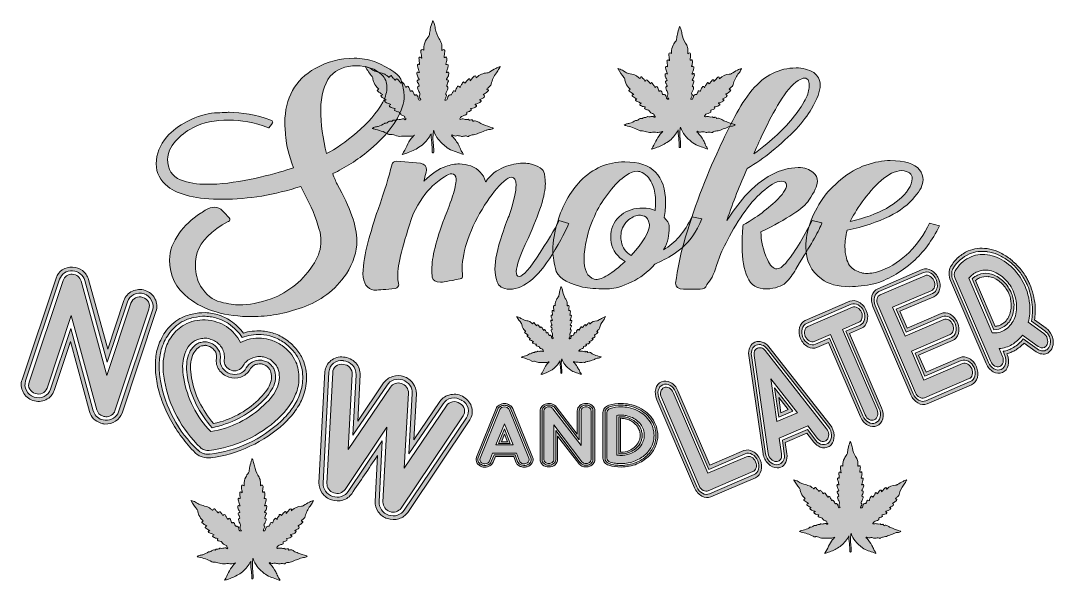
# Model space of a CAD drawing. Extents: x 464 to 1536, y -1291 to -709.
import ezdxf

# ---------------------------------------------------------------- set-up
doc = ezdxf.new("R2010")
doc.units = 0
doc.header["$MEASUREMENT"] = 0
doc.layers.add('katman 1', color=7, linetype='Continuous')

# ---------------------------------------------------------------- blocks, each defined once
blk = doc.blocks.new('block 3')
at = {"layer": 'katman 1', "true_color": 0x04b4e8}
h = blk.add_hatch(color=140, dxfattribs=at)
h.dxf.hatch_style = 2
edge = h.paths.add_edge_path()
edge.add_spline(control_points=[(1146.4, -822.9), (1145.9, -823.9), (1145.3, -825), (1144.7, -825.9), (1142.2, -830), (1138.8, -833.3), (1134.8, -835.9), (1131.2, -838.3), (1127.3, -840), (1123.2, -841.4), (1121.9, -841.9), (1120.5, -842.3), (1119.2, -842.8), (1119.1, -842.8), (1119.1, -842.8), (1118.9, -842.8), (1119.1, -842.6), (1119.1, -842.5), (1119.2, -842.4), (1120.7, -839.9), (1121.9, -837.3), (1123.2, -834.7), (1124.6, -832.1), (1126, -829.5), (1127.9, -827.2), (1128.6, -826.2), (1129.5, -825.3), (1130.4, -824.4), (1130, -824.6), (1129.7, -824.7), (1129.3, -824.9), (1127.8, -825.4), (1126.2, -825.5), (1124.6, -825.4), (1122.5, -825.3), (1120.4, -825.3), (1118.4, -825.5), (1116.2, -825.6), (1114.1, -825.3), (1112.1, -824.5), (1111.2, -824.2), (1110.4, -823.9), (1109.4, -823.8), (1109, -823.7), (1108.6, -823.7), (1108.3, -823.8), (1107.3, -824), (1106.4, -823.8), (1105.6, -823.3), (1101.4, -820.9), (1096.8, -819.6), (1092.1, -818.4), (1091.6, -818.3), (1091, -818.2), (1090.4, -818), (1091, -817.3), (1091.8, -816.9), (1092.7, -816.7), (1093.8, -816.5), (1095, -816.3), (1096.1, -816), (1098.3, -815.3), (1100.2, -814.3), (1102.1, -813.1), (1102.3, -813), (1102.4, -813), (1102.5, -813), (1103.2, -813.1), (1103.9, -812.9), (1104.5, -812.6), (1105.1, -812.3), (1105.6, -811.9), (1106.2, -811.5), (1107.2, -811), (1108.1, -810.7), (1109.2, -811.2), (1109.3, -811.2), (1109.3, -811.2), (1109.4, -811.1), (1109.7, -810.2), (1110.4, -810), (1111.3, -810), (1111.8, -810), (1112.3, -810), (1112.8, -810), (1113.3, -809.9), (1113.8, -809.7), (1114.1, -809.3), (1114.3, -809), (1114.5, -809), (1114.7, -809.1), (1115.5, -809.6), (1116.4, -809.5), (1117.2, -809.3), (1117.9, -809.1), (1118.5, -808.9), (1119.2, -808.8), (1120.1, -808.7), (1120.8, -808.9), (1121.5, -809.5), (1121.7, -809.6), (1121.9, -809.7), (1122.1, -809.6), (1122.4, -809.5), (1122.5, -809.2), (1122.6, -808.9), (1122.6, -808.8), (1122.5, -808.8), (1122.5, -808.8), (1121.9, -808.6), (1121.7, -808.2), (1121.5, -807.8), (1121.4, -807.5), (1121.3, -807.1), (1121.2, -806.8), (1121, -806.4), (1120.7, -806.1), (1120.2, -805.9), (1119.6, -805.8), (1119.1, -805.6), (1118.6, -805.4), (1118.1, -805.2), (1117.7, -804.9), (1117.4, -804.5), (1117, -804), (1116.7, -803.5), (1116.3, -803), (1116.1, -802.6), (1115.8, -802.4), (1115.4, -802.3), (1114.4, -802.1), (1113.4, -801.7), (1112.4, -801.4), (1111.5, -801.1), (1111.3, -800.6), (1111.8, -799.8), (1111.8, -799.7), (1111.9, -799.6), (1112, -799.5), (1112.2, -799), (1112.1, -798.8), (1111.6, -798.8), (1110.1, -798.8), (1108.7, -798.3), (1107.5, -797.5), (1107.2, -797.4), (1107, -797.2), (1106.8, -797), (1106.4, -796.6), (1106.5, -796.2), (1106.9, -795.9), (1107.3, -795.6), (1107.7, -795.4), (1108.2, -795.2), (1107.7, -795), (1107.2, -794.8), (1106.8, -794.6), (1105.6, -794.1), (1104.3, -793.6), (1103.2, -793), (1102.8, -792.8), (1102.5, -792.6), (1102.2, -792.3), (1101.9, -791.9), (1102, -791.6), (1102.4, -791.3), (1102.7, -791), (1103.1, -790.9), (1103.6, -790.8), (1102.9, -790.4), (1102.3, -790), (1101.6, -789.6), (1100.9, -789.2), (1100.1, -788.7), (1099.4, -788.2), (1099.2, -788), (1098.9, -787.8), (1098.8, -787.5), (1098.5, -787.1), (1098.5, -786.8), (1098.9, -786.5), (1099.3, -786.2), (1099.8, -786.1), (1100.3, -786), (1100.3, -785.8), (1100.1, -785.8), (1100, -785.7), (1098.5, -784.8), (1097.1, -783.6), (1095.6, -782.6), (1095.5, -782.5), (1095.4, -782.4), (1095.3, -782.3), (1095.1, -782), (1095.1, -781.7), (1095.4, -781.5), (1095.6, -781.2), (1095.9, -781.1), (1096.2, -780.9), (1096.7, -780.7), (1096.8, -780.5), (1096.3, -780.1), (1094.5, -778.6), (1093.1, -776.7), (1092.2, -774.5), (1091.5, -773), (1091.1, -771.5), (1090.9, -769.9), (1090.8, -769.4), (1090.6, -768.9), (1090.2, -768.5), (1087.9, -765.7), (1085.7, -762.7), (1084, -759.4), (1083.9, -759.3), (1083.9, -759.2), (1083.8, -759.1), (1084.6, -759.3), (1085.4, -759.5), (1086.2, -759.8), (1087.8, -760.5), (1089.4, -761.4), (1090.9, -762.4), (1092.2, -763.2), (1093.6, -763.8), (1095.1, -764.2), (1097.2, -764.7), (1099.2, -765.3), (1101.2, -765.8), (1102.2, -766.1), (1103, -766.7), (1103.8, -767.3), (1104.6, -767.9), (1105.5, -768.5), (1106.2, -769.2), (1106.6, -769.5), (1106.7, -769.4), (1106.9, -769), (1107.1, -768.6), (1107.4, -768.2), (1107.7, -767.9), (1108.1, -767.6), (1108.5, -767.7), (1108.8, -768), (1109.1, -768.3), (1109.3, -768.7), (1109.5, -769), (1109.7, -769.4), (1110, -769.8), (1110.4, -770), (1110.9, -770.3), (1111.1, -770.8), (1111.4, -771.2), (1111.7, -771.6), (1111.9, -771.9), (1112.2, -772.4), (1112.4, -772), (1112.6, -771.6), (1112.9, -771.3), (1113.3, -770.8), (1113.8, -770.7), (1114.4, -771.2), (1114.9, -771.5), (1115.2, -772), (1115.6, -772.5), (1116.2, -773.3), (1116.8, -774.2), (1117.4, -775), (1117.6, -774.8), (1117.7, -774.6), (1117.9, -774.3), (1118.5, -773.6), (1118.9, -773.6), (1119.5, -774.3), (1120.1, -775), (1120.5, -775.8), (1121, -776.6), (1121.5, -777.4), (1121.9, -778.3), (1122.4, -779.1), (1122.6, -778.8), (1122.7, -778.5), (1122.9, -778.2), (1123.4, -777.5), (1124, -777.5), (1124.5, -778.1), (1125.1, -778.7), (1125.4, -779.5), (1125.7, -780.2), (1126, -780.8), (1126.3, -781.5), (1126.4, -782.2), (1126.5, -782.7), (1126.7, -782.8), (1127.2, -782.6), (1127.4, -782.5), (1127.6, -782.4), (1127.8, -782.3), (1128.2, -782.2), (1128.5, -782.2), (1128.7, -782.5), (1129, -782.8), (1129.2, -783.1), (1129.3, -783.5), (1129.6, -784.2), (1130.1, -784.9), (1130.3, -785.8), (1130.4, -786.1), (1130.7, -786.2), (1131, -786.2), (1131.3, -786.3), (1131.5, -786.2), (1131.8, -786.1), (1132.2, -786), (1132.5, -786.1), (1132.8, -786.4), (1133.4, -786.9), (1133.7, -787.7), (1133.9, -788.4), (1134.1, -789), (1134.2, -789.5), (1134.4, -790), (1134.7, -791.2), (1135.5, -791.2), (1136.5, -790.8), (1136.7, -790.7), (1136.6, -790.6), (1136.6, -790.5), (1136.3, -790.1), (1136, -789.6), (1135.8, -789.1), (1135.5, -788.7), (1135.3, -788.2), (1135.1, -787.7), (1135.1, -787.5), (1135.1, -787.2), (1135.2, -786.9), (1135.8, -785.9), (1135.8, -784.8), (1135.3, -783.8), (1135, -783.1), (1134.7, -782.5), (1134.3, -781.8), (1133.9, -781), (1133.8, -780), (1133.6, -779.1), (1133.5, -778.5), (1133.7, -778.2), (1134.3, -777.9), (1134.4, -777.9), (1134.6, -777.8), (1134.7, -777.8), (1135, -777.7), (1135.1, -777.5), (1135, -777.2), (1134.8, -776.8), (1134.7, -776.4), (1134.6, -775.9), (1134.6, -775.5), (1134.2, -775.1), (1134, -774.8), (1133.7, -774.4), (1133.4, -774), (1133.2, -773.6), (1133, -773), (1133.1, -772.5), (1133.7, -772.1), (1134, -771.9), (1134.3, -771.7), (1134.7, -771.6), (1135, -771.6), (1135, -771.4), (1134.9, -771.2), (1134.8, -770.7), (1134.5, -770.3), (1134.2, -769.8), (1133.5, -768.6), (1133, -767.4), (1132.8, -766), (1132.8, -765.6), (1132.8, -765.3), (1132.9, -765), (1133, -764.5), (1133.3, -764.3), (1133.8, -764.4), (1134.3, -764.4), (1134.7, -764.8), (1135.2, -764.8), (1135.2, -764.8), (1135.2, -764.8), (1135.3, -764.9), (1135.1, -764.2), (1134.9, -763.6), (1134.7, -763), (1134.3, -761.5), (1133.7, -760.1), (1133.4, -758.5), (1133.3, -758.2), (1133.3, -757.9), (1133.3, -757.6), (1133.4, -757.1), (1133.7, -756.9), (1134.2, -756.9), (1134.4, -756.9), (1134.6, -756.9), (1134.8, -757), (1135, -757), (1135.2, -757.1), (1135.5, -757.2), (1135.4, -756.5), (1135.3, -755.8), (1135.3, -755.1), (1135.1, -753.8), (1134.9, -752.6), (1134.8, -751.2), (1134.8, -751.1), (1134.8, -751), (1134.9, -751), (1134.9, -750.3), (1135.3, -750.1), (1135.9, -750.2), (1136.3, -750.3), (1136.7, -750.4), (1137, -750.6), (1137.2, -750.7), (1137.2, -750.8), (1137.3, -750.9), (1137.3, -751), (1137.4, -751.1), (1137.5, -751), (1137.6, -751), (1137.6, -750.9), (1137.6, -750.8), (1137.2, -749.1), (1137, -747.4), (1136.8, -745.7), (1136.7, -745), (1136.6, -744.4), (1136.7, -743.8), (1136.9, -743.1), (1137.3, -742.8), (1138, -743), (1138.5, -743.1), (1138.9, -743.4), (1139.4, -743.6), (1139.4, -743.2), (1139.5, -742.8), (1139.4, -742.4), (1139.2, -739.7), (1140, -737.2), (1141.2, -734.8), (1142, -733.1), (1143, -731.6), (1144.2, -730.2), (1144.6, -729.8), (1144.7, -729.2), (1144.7, -728.6), (1144.9, -726.9), (1145.3, -725.2), (1145.6, -723.4), (1146.1, -721), (1146.7, -718.7), (1147.6, -716.4), (1147.7, -716.1), (1147.8, -715.8), (1148, -715.4), (1148.5, -716.2), (1148.8, -717.1), (1149.1, -718), (1149.7, -719.6), (1150, -721.3), (1150.4, -723), (1151, -726.4), (1152.1, -729.7), (1154, -732.7), (1154.9, -734.1), (1155.7, -735.6), (1156.2, -737.2), (1156.4, -738), (1156.6, -738.8), (1156.6, -739.7), (1156.5, -741), (1156.6, -742.3), (1156.6, -743.7), (1156.7, -743.7), (1156.8, -743.6), (1156.9, -743.5), (1157.3, -743.3), (1157.7, -743.1), (1158.1, -743), (1158.8, -742.8), (1159.2, -743), (1159.3, -743.7), (1159.4, -744.2), (1159.4, -744.7), (1159.3, -745.1), (1159.2, -746.8), (1159, -748.4), (1158.8, -750.1), (1158.7, -750.6), (1158.9, -750.7), (1159.4, -750.6), (1159.7, -750.5), (1159.9, -750.3), (1160.2, -750.1), (1160.7, -749.9), (1160.9, -749.9), (1161, -750.4), (1161.5, -751.7), (1161.4, -753), (1161.1, -754.3), (1160.9, -755.1), (1160.7, -755.9), (1160.4, -756.7), (1160.4, -757), (1160.4, -757), (1160.6, -757), (1161, -757), (1161.4, -757), (1161.8, -757), (1162.5, -757), (1162.8, -757.4), (1162.7, -758.1), (1162.6, -759.3), (1162.3, -760.3), (1161.9, -761.4), (1161.6, -762.4), (1161.3, -763.3), (1161, -764.3), (1160.9, -764.5), (1160.8, -764.7), (1160.7, -764.9), (1161, -764.9), (1161.3, -764.8), (1161.5, -764.7), (1161.8, -764.5), (1162.1, -764.4), (1162.4, -764.4), (1162.8, -764.3), (1163.1, -764.5), (1163.2, -764.9), (1163.3, -765.6), (1163.2, -766.3), (1163.1, -766.9), (1162.8, -768.2), (1162.2, -769.4), (1161.4, -770.5), (1161.3, -770.7), (1161.2, -770.9), (1161.1, -771.1), (1160.9, -771.3), (1161, -771.5), (1161.3, -771.6), (1161.5, -771.7), (1161.7, -771.7), (1162, -771.7), (1162.7, -771.8), (1163, -772.2), (1162.8, -772.9), (1162.3, -774.4), (1161.8, -775.8), (1161.2, -777.2), (1161, -777.7), (1161, -777.7), (1161.5, -777.9), (1162.5, -778.2), (1162.8, -778.8), (1162.5, -779.7), (1162.1, -780.7), (1161.8, -781.6), (1161.4, -782.5), (1161.3, -783), (1160.9, -783.4), (1160.6, -783.9), (1160.3, -784.4), (1160.1, -785), (1160.5, -785.7), (1160.6, -785.9), (1160.7, -786.1), (1160.9, -786.2), (1161.2, -786.4), (1161.2, -786.6), (1161.1, -786.8), (1160.8, -787.8), (1160.4, -788.7), (1160, -789.6), (1159.8, -790), (1159.6, -790.5), (1159.4, -790.9), (1159.3, -791.1), (1159.3, -791.1), (1159.5, -791.1), (1159.8, -791.1), (1160.2, -791.1), (1160.5, -791.1), (1161.1, -791), (1161.5, -790.7), (1161.7, -790.2), (1162, -789.5), (1162.1, -788.9), (1162.3, -788.2), (1162.4, -788), (1162.4, -787.8), (1162.5, -787.6), (1163, -786.4), (1163.8, -785.9), (1165.1, -786.1), (1165.6, -786.2), (1165.7, -786.2), (1165.9, -785.7), (1166, -785.2), (1166.2, -784.8), (1166.5, -784.4), (1166.7, -784.1), (1166.8, -783.8), (1166.9, -783.4), (1167.3, -782.2), (1167.9, -782), (1169, -782.6), (1169.5, -782.8), (1169.5, -782.8), (1169.7, -782.2), (1170, -781), (1170.5, -779.8), (1171.2, -778.7), (1171.4, -778.3), (1171.7, -778.1), (1172, -777.8), (1172.4, -777.6), (1172.7, -777.6), (1173, -777.9), (1173.4, -778.2), (1173.5, -778.6), (1173.7, -779.1), (1173.9, -778.8), (1174.1, -778.5), (1174.2, -778.2), (1174.7, -777.3), (1175.1, -776.3), (1175.8, -775.5), (1176, -775.3), (1176.1, -775), (1176.2, -774.7), (1176.4, -774.4), (1176.5, -774.2), (1176.7, -773.9), (1176.9, -773.6), (1177.2, -773.6), (1177.5, -773.8), (1177.9, -774), (1178.1, -774.3), (1178.3, -774.6), (1178.6, -775), (1178.7, -775), (1179, -774.7), (1179.3, -774.2), (1179.7, -773.7), (1180.1, -773.2), (1180.6, -772.5), (1181.1, -771.8), (1181.7, -771.3), (1181.9, -771.1), (1182.2, -770.9), (1182.4, -770.8), (1182.9, -770.6), (1183.2, -770.7), (1183.4, -771.1), (1183.5, -771.6), (1183.6, -772), (1183.6, -772.5), (1183.6, -772.5), (1183.6, -772.6), (1183.6, -772.7), (1183.9, -772.3), (1184.3, -771.9), (1184.6, -771.5), (1185.5, -770.5), (1186.3, -769.5), (1187.2, -768.6), (1187.3, -768.4), (1187.5, -768.2), (1187.7, -768.1), (1188.4, -767.7), (1188.8, -767.8), (1189, -768.6), (1189.1, -769), (1189.1, -769.4), (1189.2, -769.9), (1189.4, -769.8), (1189.5, -769.6), (1189.7, -769.4), (1192.4, -766.7), (1195.7, -765.4), (1199.5, -765), (1199.9, -765), (1200.3, -765), (1200.7, -764.9), (1201.1, -764.9), (1201.5, -764.7), (1201.8, -764.4), (1203.8, -763.2), (1205.8, -761.9), (1207.9, -760.8), (1209.3, -760.1), (1210.6, -759.5), (1212.1, -759), (1211.9, -759.7), (1211.6, -760.4), (1211.2, -761), (1210.5, -762.4), (1209.5, -763.8), (1208.5, -765.1), (1206.1, -768.3), (1204.5, -771.9), (1203.5, -775.8), (1203.3, -776.5), (1202.9, -777.2), (1202.3, -777.7), (1201.4, -778.5), (1200.7, -779.4), (1199.7, -780.1), (1199.3, -780.4), (1199.4, -780.7), (1199.8, -780.9), (1200.1, -781.1), (1200.3, -781.2), (1200.6, -781.3), (1201, -781.4), (1201.1, -781.7), (1200.8, -782), (1200.6, -782.5), (1200.2, -782.8), (1199.8, -783.2), (1198.8, -784.1), (1197.6, -784.8), (1196.4, -785.4), (1196.2, -785.5), (1196.1, -785.6), (1195.9, -785.7), (1196.2, -785.9), (1196.5, -786.1), (1196.7, -786.4), (1197.3, -787), (1197.3, -787.6), (1196.7, -788.3), (1196, -788.9), (1195.1, -789.4), (1194.2, -789.8), (1193.8, -790.1), (1193.3, -790.3), (1192.8, -790.5), (1192.6, -790.6), (1192.6, -790.7), (1192.8, -790.9), (1193, -791.1), (1193.3, -791.2), (1193.6, -791.3), (1194.1, -791.5), (1194.2, -791.7), (1193.8, -792.1), (1193.2, -793), (1192.2, -793.6), (1191.2, -794), (1190.3, -794.3), (1189.5, -794.6), (1188.6, -794.9), (1188.5, -795), (1188.3, -795), (1188.3, -795.2), (1188.3, -795.4), (1188.4, -795.5), (1188.5, -795.6), (1188.8, -795.7), (1189, -795.8), (1189.3, -795.9), (1189.7, -796.1), (1189.8, -796.3), (1189.5, -796.7), (1189, -797.4), (1188.3, -797.9), (1187.5, -798.2), (1186.6, -798.6), (1185.6, -798.7), (1184.7, -798.8), (1184.4, -798.9), (1184.1, -798.9), (1183.8, -798.9), (1184, -799.2), (1184.3, -799.4), (1184.4, -799.7), (1184.7, -800.3), (1184.7, -800.7), (1184.2, -801), (1183.3, -801.5), (1182.5, -802), (1181.5, -802.1), (1180.3, -802.1), (1180, -802.7), (1180.4, -803.8), (1180.6, -804.1), (1180.5, -804.2), (1180.2, -804.4), (1179.4, -805.1), (1178.4, -805.4), (1177.4, -805.7), (1176.7, -806), (1175.9, -806.2), (1175.2, -806.7), (1174.5, -807.2), (1174, -807.9), (1173.7, -808.7), (1173.6, -809), (1173.6, -809.1), (1173.8, -809.1), (1174.2, -809.3), (1174.5, -809.4), (1174.9, -809.2), (1176.2, -808.7), (1177.6, -809), (1178.9, -809.3), (1179.9, -809.5), (1181, -809.6), (1182, -809.2), (1182.1, -809.1), (1182.1, -809.2), (1182.2, -809.2), (1182.5, -809.5), (1182.5, -809.8), (1182.3, -810), (1182.9, -810.1), (1183.6, -810.1), (1184.2, -809.9), (1184.4, -809.8), (1184.6, -809.8), (1184.8, -809.7), (1185.2, -809.7), (1185.5, -809.7), (1185.8, -810), (1186.3, -810.4), (1186.3, -810.7), (1186.1, -811.2), (1186.3, -811.2), (1186.5, -811.2), (1186.7, -811.1), (1187.9, -810.6), (1189, -810.7), (1190.1, -811.3), (1190.7, -811.5), (1191.2, -811.8), (1191.7, -812.2), (1193.1, -813.1), (1194.6, -813.6), (1196.1, -814.2), (1198.9, -815.4), (1201.9, -816.5), (1204.9, -817.3), (1205.2, -817.4), (1205.2, -817.5), (1205.6, -817.8), (1205.1, -818.2), (1204.4, -818.5), (1203.8, -818.7), (1203.1, -818.9), (1202.4, -819), (1201.7, -819), (1200.7, -819.1), (1199.6, -819.3), (1198.7, -819.7), (1196.8, -820.6), (1195, -821.4), (1193, -821.9), (1192, -822.1), (1191.2, -822.6), (1190.3, -823), (1188.7, -823.6), (1187, -824), (1185.3, -824.1), (1184.1, -824.3), (1182.9, -824.6), (1182, -825.5), (1181.7, -825.7), (1181.4, -825.8), (1181.1, -825.5), (1180.2, -825), (1179.3, -825), (1178.3, -825.2), (1177.6, -825.3), (1177, -825.5), (1176.3, -825.5), (1175.7, -825.6), (1175.1, -825.5), (1174.6, -825.3), (1173.2, -824.9), (1171.9, -824.6), (1170.5, -825), (1169.1, -825.4), (1167.9, -825.1), (1166.7, -824.4), (1166.5, -824.2), (1166.2, -824.1), (1166, -824.4), (1165.6, -824.8), (1165.6, -825.1), (1166.2, -825.3), (1166.4, -825.3), (1166.6, -825.4), (1166.7, -825.6), (1169, -828.1), (1171, -830.8), (1172.6, -833.8), (1173.5, -835.4), (1174.2, -836.9), (1174.7, -838.6), (1174.9, -839.1), (1175.2, -839.6), (1175.6, -840.1), (1176, -840.5), (1176.4, -840.9), (1176.6, -841.4), (1176.9, -841.9), (1177, -842.3), (1177, -842.9), (1176.4, -842.6), (1175.9, -842.4), (1175.3, -842.2), (1173, -841.3), (1170.7, -840.6), (1168.4, -839.7), (1166, -838.9), (1163.8, -837.9), (1161.8, -836.4), (1158.7, -834.1), (1155.8, -831.5), (1153.3, -828.5), (1151.4, -826), (1149.9, -823.3), (1148.9, -820.2), (1148.9, -820.1), (1148.9, -820.1), (1148.8, -819.9), (1148.6, -820.8), (1148.5, -821.7), (1148.4, -822.5), (1148.1, -825.1), (1148.1, -827.8), (1148.3, -830.4), (1148.4, -831.6), (1148.6, -832.9), (1148.7, -834.2), (1148.9, -836.3), (1148.9, -838.4), (1148.9, -840.5), (1148.9, -841.1), (1148.6, -841.3), (1148.1, -841.3), (1147.8, -841.2), (1147.6, -841.1), (1147.5, -840.7), (1147.5, -840.6), (1147.5, -840.4), (1147.5, -840.2), (1147.6, -838.1), (1147.4, -836.1), (1147.2, -834), (1146.9, -830.7), (1146.4, -827.5), (1146.4, -824.3), (1146.4, -823.8), (1146.4, -823.4), (1146.4, -822.9)], knot_values=[0, 0, 0, 0, 1, 1, 1, 2, 2, 2, 3, 3, 3, 4, 4, 4, 5, 5, 5, 6, 6, 6, 7, 7, 7, 8, 8, 8, 9, 9, 9, 10, 10, 10, 11, 11, 11, 12, 12, 12, 13, 13, 13, 14, 14, 14, 15, 15, 15, 16, 16, 16, 17, 17, 17, 18, 18, 18, 19, 19, 19, 20, 20, 20, 21, 21, 21, 22, 22, 22, 23, 23, 23, 24, 24, 24, 25, 25, 25, 26, 26, 26, 27, 27, 27, 28, 28, 28, 29, 29, 29, 30, 30, 30, 31, 31, 31, 32, 32, 32, 33, 33, 33, 34, 34, 34, 35, 35, 35, 36, 36, 36, 37, 37, 37, 38, 38, 38, 39, 39, 39, 40, 40, 40, 41, 41, 41, 42, 42, 42, 43, 43, 43, 44, 44, 44, 45, 45, 45, 46, 46, 46, 47, 47, 47, 48, 48, 48, 49, 49, 49, 50, 50, 50, 51, 51, 51, 52, 52, 52, 53, 53, 53, 54, 54, 54, 55, 55, 55, 56, 56, 56, 57, 57, 57, 58, 58, 58, 59, 59, 59, 60, 60, 60, 61, 61, 61, 62, 62, 62, 63, 63, 63, 64, 64, 64, 65, 65, 65, 66, 66, 66, 67, 67, 67, 68, 68, 68, 69, 69, 69, 70, 70, 70, 71, 71, 71, 72, 72, 72, 73, 73, 73, 74, 74, 74, 75, 75, 75, 76, 76, 76, 77, 77, 77, 78, 78, 78, 79, 79, 79, 80, 80, 80, 81, 81, 81, 82, 82, 82, 83, 83, 83, 84, 84, 84, 85, 85, 85, 86, 86, 86, 87, 87, 87, 88, 88, 88, 89, 89, 89, 90, 90, 90, 91, 91, 91, 92, 92, 92, 93, 93, 93, 94, 94, 94, 95, 95, 95, 96, 96, 96, 97, 97, 97, 98, 98, 98, 99, 99, 99, 100, 100, 100, 101, 101, 101, 102, 102, 102, 103, 103, 103, 104, 104, 104, 105, 105, 105, 106, 106, 106, 107, 107, 107, 108, 108, 108, 109, 109, 109, 110, 110, 110, 111, 111, 111, 112, 112, 112, 113, 113, 113, 114, 114, 114, 115, 115, 115, 116, 116, 116, 117, 117, 117, 118, 118, 118, 119, 119, 119, 120, 120, 120, 121, 121, 121, 122, 122, 122, 123, 123, 123, 124, 124, 124, 125, 125, 125, 126, 126, 126, 127, 127, 127, 128, 128, 128, 129, 129, 129, 130, 130, 130, 131, 131, 131, 132, 132, 132, 133, 133, 133, 134, 134, 134, 135, 135, 135, 136, 136, 136, 137, 137, 137, 138, 138, 138, 139, 139, 139, 140, 140, 140, 141, 141, 141, 142, 142, 142, 143, 143, 143, 144, 144, 144, 145, 145, 145, 146, 146, 146, 147, 147, 147, 148, 148, 148, 149, 149, 149, 150, 150, 150, 151, 151, 151, 152, 152, 152, 153, 153, 153, 154, 154, 154, 155, 155, 155, 156, 156, 156, 157, 157, 157, 158, 158, 158, 159, 159, 159, 160, 160, 160, 161, 161, 161, 162, 162, 162, 163, 163, 163, 164, 164, 164, 165, 165, 165, 166, 166, 166, 167, 167, 167, 168, 168, 168, 169, 169, 169, 170, 170, 170, 171, 171, 171, 172, 172, 172, 173, 173, 173, 174, 174, 174, 175, 175, 175, 176, 176, 176, 177, 177, 177, 178, 178, 178, 179, 179, 179, 180, 180, 180, 181, 181, 181, 182, 182, 182, 183, 183, 183, 184, 184, 184, 185, 185, 185, 186, 186, 186, 187, 187, 187, 188, 188, 188, 189, 189, 189, 190, 190, 190, 191, 191, 191, 192, 192, 192, 193, 193, 193, 194, 194, 194, 195, 195, 195, 196, 196, 196, 197, 197, 197, 198, 198, 198, 199, 199, 199, 200, 200, 200, 201, 201, 201, 202, 202, 202, 203, 203, 203, 204, 204, 204, 205, 205, 205, 206, 206, 206, 207, 207, 207, 208, 208, 208, 209, 209, 209, 210, 210, 210, 211, 211, 211, 212, 212, 212, 213, 213, 213, 214, 214, 214, 215, 215, 215, 216, 216, 216, 217, 217, 217, 218, 218, 218, 219, 219, 219, 220, 220, 220, 221, 221, 221, 222, 222, 222, 223, 223, 223, 224, 224, 224, 225, 225, 225, 226, 226, 226, 227, 227, 227, 228, 228, 228, 229, 229, 229, 230, 230, 230, 231, 231, 231, 232, 232, 232, 233, 233, 233, 234, 234, 234, 235, 235, 235, 236, 236, 236, 237, 237, 237, 238, 238, 238, 239, 239, 239, 240, 240, 240, 241, 241, 241, 242, 242, 242, 243, 243, 243, 244, 244, 244, 245, 245, 245, 246, 246, 246, 247, 247, 247, 248, 248, 248, 249, 249, 249, 250, 250, 250, 251, 251, 251, 252, 252, 252, 253, 253, 253, 254, 254, 254, 255, 255, 255, 256, 256, 256, 257, 257, 257, 258, 258, 258, 259, 259, 259, 260, 260, 260, 261, 261, 261, 262, 262, 262, 263, 263, 263, 264, 264, 264, 265, 265, 265, 266, 266, 266, 267, 267, 267, 268, 268, 268, 269, 269, 269, 270, 270, 270, 271, 271, 271, 272, 272, 272, 273, 273, 273, 274, 274, 274, 275, 275, 275, 276, 276, 276, 277, 277, 277, 278, 278, 278, 279, 279, 279, 280, 280, 280, 281, 281, 281, 282, 282, 282, 283, 283, 283, 284, 284, 284, 285, 285, 285, 286, 286, 286, 287, 287, 287, 288, 288, 288, 289, 289, 289, 290, 290, 290, 291, 291, 291, 292, 292, 292, 293, 293, 293, 294, 294, 294, 295, 295, 295, 296, 296, 296, 297, 297, 297, 298, 298, 298, 299, 299, 299, 300, 300, 300, 301, 301, 301, 302, 302, 302, 303, 303, 303, 304, 304, 304, 305, 305, 305, 306, 306, 306, 307, 307, 307, 308, 308, 308, 309, 309, 309, 310, 310, 310, 311, 311, 311, 312, 312, 312, 313, 313, 313, 314, 314, 314, 315, 315, 315, 316, 316, 316, 317, 317, 317, 318, 318, 318, 319, 319, 319, 320, 320, 320, 321, 321, 321, 322, 322, 322, 323, 323, 323, 323], degree=3, periodic=1)
at = {"layer": 'katman 1', "lineweight": 0}
blk.add_open_spline([(1146.4, -822.9), (1145.9, -823.9), (1145.3, -825), (1144.7, -825.9), (1142.2, -830), (1138.8, -833.3), (1134.8, -835.9), (1131.2, -838.3), (1127.3, -840), (1123.2, -841.4), (1121.9, -841.9), (1120.5, -842.3), (1119.2, -842.8), (1119.1, -842.8), (1119.1, -842.8), (1118.9, -842.8), (1119.1, -842.6), (1119.1, -842.5), (1119.2, -842.4), (1120.7, -839.9), (1121.9, -837.3), (1123.2, -834.7), (1124.6, -832.1), (1126, -829.5), (1127.9, -827.2), (1128.6, -826.2), (1129.5, -825.3), (1130.4, -824.4), (1130, -824.6), (1129.7, -824.7), (1129.3, -824.9), (1127.8, -825.4), (1126.2, -825.5), (1124.6, -825.4), (1122.5, -825.3), (1120.4, -825.3), (1118.4, -825.5), (1116.2, -825.6), (1114.1, -825.3), (1112.1, -824.5), (1111.2, -824.2), (1110.4, -823.9), (1109.4, -823.8), (1109, -823.7), (1108.6, -823.7), (1108.3, -823.8), (1107.3, -824), (1106.4, -823.8), (1105.6, -823.3), (1101.4, -820.9), (1096.8, -819.6), (1092.1, -818.4), (1091.6, -818.3), (1091, -818.2), (1090.4, -818), (1091, -817.3), (1091.8, -816.9), (1092.7, -816.7), (1093.8, -816.5), (1095, -816.3), (1096.1, -816), (1098.3, -815.3), (1100.2, -814.3), (1102.1, -813.1), (1102.3, -813), (1102.4, -813), (1102.5, -813), (1103.2, -813.1), (1103.9, -812.9), (1104.5, -812.6), (1105.1, -812.3), (1105.6, -811.9), (1106.2, -811.5), (1107.2, -811), (1108.1, -810.7), (1109.2, -811.2), (1109.3, -811.2), (1109.3, -811.2), (1109.4, -811.1), (1109.7, -810.2), (1110.4, -810), (1111.3, -810), (1111.8, -810), (1112.3, -810), (1112.8, -810), (1113.3, -809.9), (1113.8, -809.7), (1114.1, -809.3), (1114.3, -809), (1114.5, -809), (1114.7, -809.1), (1115.5, -809.6), (1116.4, -809.5), (1117.2, -809.3), (1117.9, -809.1), (1118.5, -808.9), (1119.2, -808.8), (1120.1, -808.7), (1120.8, -808.9), (1121.5, -809.5), (1121.7, -809.6), (1121.9, -809.7), (1122.1, -809.6), (1122.4, -809.5), (1122.5, -809.2), (1122.6, -808.9), (1122.6, -808.8), (1122.5, -808.8), (1122.5, -808.8), (1121.9, -808.6), (1121.7, -808.2), (1121.5, -807.8), (1121.4, -807.5), (1121.3, -807.1), (1121.2, -806.8), (1121, -806.4), (1120.7, -806.1), (1120.2, -805.9), (1119.6, -805.8), (1119.1, -805.6), (1118.6, -805.4), (1118.1, -805.2), (1117.7, -804.9), (1117.4, -804.5), (1117, -804), (1116.7, -803.5), (1116.3, -803), (1116.1, -802.6), (1115.8, -802.4), (1115.4, -802.3), (1114.4, -802.1), (1113.4, -801.7), (1112.4, -801.4), (1111.5, -801.1), (1111.3, -800.6), (1111.8, -799.8), (1111.8, -799.7), (1111.9, -799.6), (1112, -799.5), (1112.2, -799), (1112.1, -798.8), (1111.6, -798.8), (1110.1, -798.8), (1108.7, -798.3), (1107.5, -797.5), (1107.2, -797.4), (1107, -797.2), (1106.8, -797), (1106.4, -796.6), (1106.5, -796.2), (1106.9, -795.9), (1107.3, -795.6), (1107.7, -795.4), (1108.2, -795.2), (1107.7, -795), (1107.2, -794.8), (1106.8, -794.6), (1105.6, -794.1), (1104.3, -793.6), (1103.2, -793), (1102.8, -792.8), (1102.5, -792.6), (1102.2, -792.3), (1101.9, -791.9), (1102, -791.6), (1102.4, -791.3), (1102.7, -791), (1103.1, -790.9), (1103.6, -790.8), (1102.9, -790.4), (1102.3, -790), (1101.6, -789.6), (1100.9, -789.2), (1100.1, -788.7), (1099.4, -788.2), (1099.2, -788), (1098.9, -787.8), (1098.8, -787.5), (1098.5, -787.1), (1098.5, -786.8), (1098.9, -786.5), (1099.3, -786.2), (1099.8, -786.1), (1100.3, -786), (1100.3, -785.8), (1100.1, -785.8), (1100, -785.7), (1098.5, -784.8), (1097.1, -783.6), (1095.6, -782.6), (1095.5, -782.5), (1095.4, -782.4), (1095.3, -782.3), (1095.1, -782), (1095.1, -781.7), (1095.4, -781.5), (1095.6, -781.2), (1095.9, -781.1), (1096.2, -780.9), (1096.7, -780.7), (1096.8, -780.5), (1096.3, -780.1), (1094.5, -778.6), (1093.1, -776.7), (1092.2, -774.5), (1091.5, -773), (1091.1, -771.5), (1090.9, -769.9), (1090.8, -769.4), (1090.6, -768.9), (1090.2, -768.5), (1087.9, -765.7), (1085.7, -762.7), (1084, -759.4), (1083.9, -759.3), (1083.9, -759.2), (1083.8, -759.1), (1084.6, -759.3), (1085.4, -759.5), (1086.2, -759.8), (1087.8, -760.5), (1089.4, -761.4), (1090.9, -762.4), (1092.2, -763.2), (1093.6, -763.8), (1095.1, -764.2), (1097.2, -764.7), (1099.2, -765.3), (1101.2, -765.8), (1102.2, -766.1), (1103, -766.7), (1103.8, -767.3), (1104.6, -767.9), (1105.5, -768.5), (1106.2, -769.2), (1106.6, -769.5), (1106.7, -769.4), (1106.9, -769), (1107.1, -768.6), (1107.4, -768.2), (1107.7, -767.9), (1108.1, -767.6), (1108.5, -767.7), (1108.8, -768), (1109.1, -768.3), (1109.3, -768.7), (1109.5, -769), (1109.7, -769.4), (1110, -769.8), (1110.4, -770), (1110.9, -770.3), (1111.1, -770.8), (1111.4, -771.2), (1111.7, -771.6), (1111.9, -771.9), (1112.2, -772.4), (1112.4, -772), (1112.6, -771.6), (1112.9, -771.3), (1113.3, -770.8), (1113.8, -770.7), (1114.4, -771.2), (1114.9, -771.5), (1115.2, -772), (1115.6, -772.5), (1116.2, -773.3), (1116.8, -774.2), (1117.4, -775), (1117.6, -774.8), (1117.7, -774.6), (1117.9, -774.3), (1118.5, -773.6), (1118.9, -773.6), (1119.5, -774.3), (1120.1, -775), (1120.5, -775.8), (1121, -776.6), (1121.5, -777.4), (1121.9, -778.3), (1122.4, -779.1), (1122.6, -778.8), (1122.7, -778.5), (1122.9, -778.2), (1123.4, -777.5), (1124, -777.5), (1124.5, -778.1), (1125.1, -778.7), (1125.4, -779.5), (1125.7, -780.2), (1126, -780.8), (1126.3, -781.5), (1126.4, -782.2), (1126.5, -782.7), (1126.7, -782.8), (1127.2, -782.6), (1127.4, -782.5), (1127.6, -782.4), (1127.8, -782.3), (1128.2, -782.2), (1128.5, -782.2), (1128.7, -782.5), (1129, -782.8), (1129.2, -783.1), (1129.3, -783.5), (1129.6, -784.2), (1130.1, -784.9), (1130.3, -785.8), (1130.4, -786.1), (1130.7, -786.2), (1131, -786.2), (1131.3, -786.3), (1131.5, -786.2), (1131.8, -786.1), (1132.2, -786), (1132.5, -786.1), (1132.8, -786.4), (1133.4, -786.9), (1133.7, -787.7), (1133.9, -788.4), (1134.1, -789), (1134.2, -789.5), (1134.4, -790), (1134.7, -791.2), (1135.5, -791.2), (1136.5, -790.8), (1136.7, -790.7), (1136.6, -790.6), (1136.6, -790.5), (1136.3, -790.1), (1136, -789.6), (1135.8, -789.1), (1135.5, -788.7), (1135.3, -788.2), (1135.1, -787.7), (1135.1, -787.5), (1135.1, -787.2), (1135.2, -786.9), (1135.8, -785.9), (1135.8, -784.8), (1135.3, -783.8), (1135, -783.1), (1134.7, -782.5), (1134.3, -781.8), (1133.9, -781), (1133.8, -780), (1133.6, -779.1), (1133.5, -778.5), (1133.7, -778.2), (1134.3, -777.9), (1134.4, -777.9), (1134.6, -777.8), (1134.7, -777.8), (1135, -777.7), (1135.1, -777.5), (1135, -777.2), (1134.8, -776.8), (1134.7, -776.4), (1134.6, -775.9), (1134.6, -775.5), (1134.2, -775.1), (1134, -774.8), (1133.7, -774.4), (1133.4, -774), (1133.2, -773.6), (1133, -773), (1133.1, -772.5), (1133.7, -772.1), (1134, -771.9), (1134.3, -771.7), (1134.7, -771.6), (1135, -771.6), (1135, -771.4), (1134.9, -771.2), (1134.8, -770.7), (1134.5, -770.3), (1134.2, -769.8), (1133.5, -768.6), (1133, -767.4), (1132.8, -766), (1132.8, -765.6), (1132.8, -765.3), (1132.9, -765), (1133, -764.5), (1133.3, -764.3), (1133.8, -764.4), (1134.3, -764.4), (1134.7, -764.8), (1135.2, -764.8), (1135.2, -764.8), (1135.2, -764.8), (1135.3, -764.9), (1135.1, -764.2), (1134.9, -763.6), (1134.7, -763), (1134.3, -761.5), (1133.7, -760.1), (1133.4, -758.5), (1133.3, -758.2), (1133.3, -757.9), (1133.3, -757.6), (1133.4, -757.1), (1133.7, -756.9), (1134.2, -756.9), (1134.4, -756.9), (1134.6, -756.9), (1134.8, -757), (1135, -757), (1135.2, -757.1), (1135.5, -757.2), (1135.4, -756.5), (1135.3, -755.8), (1135.3, -755.1), (1135.1, -753.8), (1134.9, -752.6), (1134.8, -751.2), (1134.8, -751.1), (1134.8, -751), (1134.9, -751), (1134.9, -750.3), (1135.3, -750.1), (1135.9, -750.2), (1136.3, -750.3), (1136.7, -750.4), (1137, -750.6), (1137.2, -750.7), (1137.2, -750.8), (1137.3, -750.9), (1137.3, -751), (1137.4, -751.1), (1137.5, -751), (1137.6, -751), (1137.6, -750.9), (1137.6, -750.8), (1137.2, -749.1), (1137, -747.4), (1136.8, -745.7), (1136.7, -745), (1136.6, -744.4), (1136.7, -743.8), (1136.9, -743.1), (1137.3, -742.8), (1138, -743), (1138.5, -743.1), (1138.9, -743.4), (1139.4, -743.6), (1139.4, -743.2), (1139.5, -742.8), (1139.4, -742.4), (1139.2, -739.7), (1140, -737.2), (1141.2, -734.8), (1142, -733.1), (1143, -731.6), (1144.2, -730.2), (1144.6, -729.8), (1144.7, -729.2), (1144.7, -728.6), (1144.9, -726.9), (1145.3, -725.2), (1145.6, -723.4), (1146.1, -721), (1146.7, -718.7), (1147.6, -716.4), (1147.7, -716.1), (1147.8, -715.8), (1148, -715.4), (1148.5, -716.2), (1148.8, -717.1), (1149.1, -718), (1149.7, -719.6), (1150, -721.3), (1150.4, -723), (1151, -726.4), (1152.1, -729.7), (1154, -732.7), (1154.9, -734.1), (1155.7, -735.6), (1156.2, -737.2), (1156.4, -738), (1156.6, -738.8), (1156.6, -739.7), (1156.5, -741), (1156.6, -742.3), (1156.6, -743.7), (1156.7, -743.7), (1156.8, -743.6), (1156.9, -743.5), (1157.3, -743.3), (1157.7, -743.1), (1158.1, -743), (1158.8, -742.8), (1159.2, -743), (1159.3, -743.7), (1159.4, -744.2), (1159.4, -744.7), (1159.3, -745.1), (1159.2, -746.8), (1159, -748.4), (1158.8, -750.1), (1158.7, -750.6), (1158.9, -750.7), (1159.4, -750.6), (1159.7, -750.5), (1159.9, -750.3), (1160.2, -750.1), (1160.7, -749.9), (1160.9, -749.9), (1161, -750.4), (1161.5, -751.7), (1161.4, -753), (1161.1, -754.3), (1160.9, -755.1), (1160.7, -755.9), (1160.4, -756.7), (1160.4, -757), (1160.4, -757), (1160.6, -757), (1161, -757), (1161.4, -757), (1161.8, -757), (1162.5, -757), (1162.8, -757.4), (1162.7, -758.1), (1162.6, -759.3), (1162.3, -760.3), (1161.9, -761.4), (1161.6, -762.4), (1161.3, -763.3), (1161, -764.3), (1160.9, -764.5), (1160.8, -764.7), (1160.7, -764.9), (1161, -764.9), (1161.3, -764.8), (1161.5, -764.7), (1161.8, -764.5), (1162.1, -764.4), (1162.4, -764.4), (1162.8, -764.3), (1163.1, -764.5), (1163.2, -764.9), (1163.3, -765.6), (1163.2, -766.3), (1163.1, -766.9), (1162.8, -768.2), (1162.2, -769.4), (1161.4, -770.5), (1161.3, -770.7), (1161.2, -770.9), (1161.1, -771.1), (1160.9, -771.3), (1161, -771.5), (1161.3, -771.6), (1161.5, -771.7), (1161.7, -771.7), (1162, -771.7), (1162.7, -771.8), (1163, -772.2), (1162.8, -772.9), (1162.3, -774.4), (1161.8, -775.8), (1161.2, -777.2), (1161, -777.7), (1161, -777.7), (1161.5, -777.9), (1162.5, -778.2), (1162.8, -778.8), (1162.5, -779.7), (1162.1, -780.7), (1161.8, -781.6), (1161.4, -782.5), (1161.3, -783), (1160.9, -783.4), (1160.6, -783.9), (1160.3, -784.4), (1160.1, -785), (1160.5, -785.7), (1160.6, -785.9), (1160.7, -786.1), (1160.9, -786.2), (1161.2, -786.4), (1161.2, -786.6), (1161.1, -786.8), (1160.8, -787.8), (1160.4, -788.7), (1160, -789.6), (1159.8, -790), (1159.6, -790.5), (1159.4, -790.9), (1159.3, -791.1), (1159.3, -791.1), (1159.5, -791.1), (1159.8, -791.1), (1160.2, -791.1), (1160.5, -791.1), (1161.1, -791), (1161.5, -790.7), (1161.7, -790.2), (1162, -789.5), (1162.1, -788.9), (1162.3, -788.2), (1162.4, -788), (1162.4, -787.8), (1162.5, -787.6), (1163, -786.4), (1163.8, -785.9), (1165.1, -786.1), (1165.6, -786.2), (1165.7, -786.2), (1165.9, -785.7), (1166, -785.2), (1166.2, -784.8), (1166.5, -784.4), (1166.7, -784.1), (1166.8, -783.8), (1166.9, -783.4), (1167.3, -782.2), (1167.9, -782), (1169, -782.6), (1169.5, -782.8), (1169.5, -782.8), (1169.7, -782.2), (1170, -781), (1170.5, -779.8), (1171.2, -778.7), (1171.4, -778.3), (1171.7, -778.1), (1172, -777.8), (1172.4, -777.6), (1172.7, -777.6), (1173, -777.9), (1173.4, -778.2), (1173.5, -778.6), (1173.7, -779.1), (1173.9, -778.8), (1174.1, -778.5), (1174.2, -778.2), (1174.7, -777.3), (1175.1, -776.3), (1175.8, -775.5), (1176, -775.3), (1176.1, -775), (1176.2, -774.7), (1176.4, -774.4), (1176.5, -774.2), (1176.7, -773.9), (1176.9, -773.6), (1177.2, -773.6), (1177.5, -773.8), (1177.9, -774), (1178.1, -774.3), (1178.3, -774.6), (1178.6, -775), (1178.7, -775), (1179, -774.7), (1179.3, -774.2), (1179.7, -773.7), (1180.1, -773.2), (1180.6, -772.5), (1181.1, -771.8), (1181.7, -771.3), (1181.9, -771.1), (1182.2, -770.9), (1182.4, -770.8), (1182.9, -770.6), (1183.2, -770.7), (1183.4, -771.1), (1183.5, -771.6), (1183.6, -772), (1183.6, -772.5), (1183.6, -772.5), (1183.6, -772.6), (1183.6, -772.7), (1183.9, -772.3), (1184.3, -771.9), (1184.6, -771.5), (1185.5, -770.5), (1186.3, -769.5), (1187.2, -768.6), (1187.3, -768.4), (1187.5, -768.2), (1187.7, -768.1), (1188.4, -767.7), (1188.8, -767.8), (1189, -768.6), (1189.1, -769), (1189.1, -769.4), (1189.2, -769.9), (1189.4, -769.8), (1189.5, -769.6), (1189.7, -769.4), (1192.4, -766.7), (1195.7, -765.4), (1199.5, -765), (1199.9, -765), (1200.3, -765), (1200.7, -764.9), (1201.1, -764.9), (1201.5, -764.7), (1201.8, -764.4), (1203.8, -763.2), (1205.8, -761.9), (1207.9, -760.8), (1209.3, -760.1), (1210.6, -759.5), (1212.1, -759), (1211.9, -759.7), (1211.6, -760.4), (1211.2, -761), (1210.5, -762.4), (1209.5, -763.8), (1208.5, -765.1), (1206.1, -768.3), (1204.5, -771.9), (1203.5, -775.8), (1203.3, -776.5), (1202.9, -777.2), (1202.3, -777.7), (1201.4, -778.5), (1200.7, -779.4), (1199.7, -780.1), (1199.3, -780.4), (1199.4, -780.7), (1199.8, -780.9), (1200.1, -781.1), (1200.3, -781.2), (1200.6, -781.3), (1201, -781.4), (1201.1, -781.7), (1200.8, -782), (1200.6, -782.5), (1200.2, -782.8), (1199.8, -783.2), (1198.8, -784.1), (1197.6, -784.8), (1196.4, -785.4), (1196.2, -785.5), (1196.1, -785.6), (1195.9, -785.7), (1196.2, -785.9), (1196.5, -786.1), (1196.7, -786.4), (1197.3, -787), (1197.3, -787.6), (1196.7, -788.3), (1196, -788.9), (1195.1, -789.4), (1194.2, -789.8), (1193.8, -790.1), (1193.3, -790.3), (1192.8, -790.5), (1192.6, -790.6), (1192.6, -790.7), (1192.8, -790.9), (1193, -791.1), (1193.3, -791.2), (1193.6, -791.3), (1194.1, -791.5), (1194.2, -791.7), (1193.8, -792.1), (1193.2, -793), (1192.2, -793.6), (1191.2, -794), (1190.3, -794.3), (1189.5, -794.6), (1188.6, -794.9), (1188.5, -795), (1188.3, -795), (1188.3, -795.2), (1188.3, -795.4), (1188.4, -795.5), (1188.5, -795.6), (1188.8, -795.7), (1189, -795.8), (1189.3, -795.9), (1189.7, -796.1), (1189.8, -796.3), (1189.5, -796.7), (1189, -797.4), (1188.3, -797.9), (1187.5, -798.2), (1186.6, -798.6), (1185.6, -798.7), (1184.7, -798.8), (1184.4, -798.9), (1184.1, -798.9), (1183.8, -798.9), (1184, -799.2), (1184.3, -799.4), (1184.4, -799.7), (1184.7, -800.3), (1184.7, -800.7), (1184.2, -801), (1183.3, -801.5), (1182.5, -802), (1181.5, -802.1), (1180.3, -802.1), (1180, -802.7), (1180.4, -803.8), (1180.6, -804.1), (1180.5, -804.2), (1180.2, -804.4), (1179.4, -805.1), (1178.4, -805.4), (1177.4, -805.7), (1176.7, -806), (1175.9, -806.2), (1175.2, -806.7), (1174.5, -807.2), (1174, -807.9), (1173.7, -808.7), (1173.6, -809), (1173.6, -809.1), (1173.8, -809.1), (1174.2, -809.3), (1174.5, -809.4), (1174.9, -809.2), (1176.2, -808.7), (1177.6, -809), (1178.9, -809.3), (1179.9, -809.5), (1181, -809.6), (1182, -809.2), (1182.1, -809.1), (1182.1, -809.2), (1182.2, -809.2), (1182.5, -809.5), (1182.5, -809.8), (1182.3, -810), (1182.9, -810.1), (1183.6, -810.1), (1184.2, -809.9), (1184.4, -809.8), (1184.6, -809.8), (1184.8, -809.7), (1185.2, -809.7), (1185.5, -809.7), (1185.8, -810), (1186.3, -810.4), (1186.3, -810.7), (1186.1, -811.2), (1186.3, -811.2), (1186.5, -811.2), (1186.7, -811.1), (1187.9, -810.6), (1189, -810.7), (1190.1, -811.3), (1190.7, -811.5), (1191.2, -811.8), (1191.7, -812.2), (1193.1, -813.1), (1194.6, -813.6), (1196.1, -814.2), (1198.9, -815.4), (1201.9, -816.5), (1204.9, -817.3), (1205.2, -817.4), (1205.2, -817.5), (1205.6, -817.8), (1205.1, -818.2), (1204.4, -818.5), (1203.8, -818.7), (1203.1, -818.9), (1202.4, -819), (1201.7, -819), (1200.7, -819.1), (1199.6, -819.3), (1198.7, -819.7), (1196.8, -820.6), (1195, -821.4), (1193, -821.9), (1192, -822.1), (1191.2, -822.6), (1190.3, -823), (1188.7, -823.6), (1187, -824), (1185.3, -824.1), (1184.1, -824.3), (1182.9, -824.6), (1182, -825.5), (1181.7, -825.7), (1181.4, -825.8), (1181.1, -825.5), (1180.2, -825), (1179.3, -825), (1178.3, -825.2), (1177.6, -825.3), (1177, -825.5), (1176.3, -825.5), (1175.7, -825.6), (1175.1, -825.5), (1174.6, -825.3), (1173.2, -824.9), (1171.9, -824.6), (1170.5, -825), (1169.1, -825.4), (1167.9, -825.1), (1166.7, -824.4), (1166.5, -824.2), (1166.2, -824.1), (1166, -824.4), (1165.6, -824.8), (1165.6, -825.1), (1166.2, -825.3), (1166.4, -825.3), (1166.6, -825.4), (1166.7, -825.6), (1169, -828.1), (1171, -830.8), (1172.6, -833.8), (1173.5, -835.4), (1174.2, -836.9), (1174.7, -838.6), (1174.9, -839.1), (1175.2, -839.6), (1175.6, -840.1), (1176, -840.5), (1176.4, -840.9), (1176.6, -841.4), (1176.9, -841.9), (1177, -842.3), (1177, -842.9), (1176.4, -842.6), (1175.9, -842.4), (1175.3, -842.2), (1173, -841.3), (1170.7, -840.6), (1168.4, -839.7), (1166, -838.9), (1163.8, -837.9), (1161.8, -836.4), (1158.7, -834.1), (1155.8, -831.5), (1153.3, -828.5), (1151.4, -826), (1149.9, -823.3), (1148.9, -820.2), (1148.9, -820.1), (1148.9, -820.1), (1148.8, -819.9), (1148.6, -820.8), (1148.5, -821.7), (1148.4, -822.5), (1148.1, -825.1), (1148.1, -827.8), (1148.3, -830.4), (1148.4, -831.6), (1148.6, -832.9), (1148.7, -834.2), (1148.9, -836.3), (1148.9, -838.4), (1148.9, -840.5), (1148.9, -841.1), (1148.6, -841.3), (1148.1, -841.3), (1147.8, -841.2), (1147.6, -841.1), (1147.5, -840.7), (1147.5, -840.6), (1147.5, -840.4), (1147.5, -840.2), (1147.6, -838.1), (1147.4, -836.1), (1147.2, -834), (1146.9, -830.7), (1146.4, -827.5), (1146.4, -824.3), (1146.4, -823.8), (1146.4, -823.4), (1146.4, -822.9)], degree=3, knots=[0, 0, 0, 0, 1, 1, 1, 2, 2, 2, 3, 3, 3, 4, 4, 4, 5, 5, 5, 6, 6, 6, 7, 7, 7, 8, 8, 8, 9, 9, 9, 10, 10, 10, 11, 11, 11, 12, 12, 12, 13, 13, 13, 14, 14, 14, 15, 15, 15, 16, 16, 16, 17, 17, 17, 18, 18, 18, 19, 19, 19, 20, 20, 20, 21, 21, 21, 22, 22, 22, 23, 23, 23, 24, 24, 24, 25, 25, 25, 26, 26, 26, 27, 27, 27, 28, 28, 28, 29, 29, 29, 30, 30, 30, 31, 31, 31, 32, 32, 32, 33, 33, 33, 34, 34, 34, 35, 35, 35, 36, 36, 36, 37, 37, 37, 38, 38, 38, 39, 39, 39, 40, 40, 40, 41, 41, 41, 42, 42, 42, 43, 43, 43, 44, 44, 44, 45, 45, 45, 46, 46, 46, 47, 47, 47, 48, 48, 48, 49, 49, 49, 50, 50, 50, 51, 51, 51, 52, 52, 52, 53, 53, 53, 54, 54, 54, 55, 55, 55, 56, 56, 56, 57, 57, 57, 58, 58, 58, 59, 59, 59, 60, 60, 60, 61, 61, 61, 62, 62, 62, 63, 63, 63, 64, 64, 64, 65, 65, 65, 66, 66, 66, 67, 67, 67, 68, 68, 68, 69, 69, 69, 70, 70, 70, 71, 71, 71, 72, 72, 72, 73, 73, 73, 74, 74, 74, 75, 75, 75, 76, 76, 76, 77, 77, 77, 78, 78, 78, 79, 79, 79, 80, 80, 80, 81, 81, 81, 82, 82, 82, 83, 83, 83, 84, 84, 84, 85, 85, 85, 86, 86, 86, 87, 87, 87, 88, 88, 88, 89, 89, 89, 90, 90, 90, 91, 91, 91, 92, 92, 92, 93, 93, 93, 94, 94, 94, 95, 95, 95, 96, 96, 96, 97, 97, 97, 98, 98, 98, 99, 99, 99, 100, 100, 100, 101, 101, 101, 102, 102, 102, 103, 103, 103, 104, 104, 104, 105, 105, 105, 106, 106, 106, 107, 107, 107, 108, 108, 108, 109, 109, 109, 110, 110, 110, 111, 111, 111, 112, 112, 112, 113, 113, 113, 114, 114, 114, 115, 115, 115, 116, 116, 116, 117, 117, 117, 118, 118, 118, 119, 119, 119, 120, 120, 120, 121, 121, 121, 122, 122, 122, 123, 123, 123, 124, 124, 124, 125, 125, 125, 126, 126, 126, 127, 127, 127, 128, 128, 128, 129, 129, 129, 130, 130, 130, 131, 131, 131, 132, 132, 132, 133, 133, 133, 134, 134, 134, 135, 135, 135, 136, 136, 136, 137, 137, 137, 138, 138, 138, 139, 139, 139, 140, 140, 140, 141, 141, 141, 142, 142, 142, 143, 143, 143, 144, 144, 144, 145, 145, 145, 146, 146, 146, 147, 147, 147, 148, 148, 148, 149, 149, 149, 150, 150, 150, 151, 151, 151, 152, 152, 152, 153, 153, 153, 154, 154, 154, 155, 155, 155, 156, 156, 156, 157, 157, 157, 158, 158, 158, 159, 159, 159, 160, 160, 160, 161, 161, 161, 162, 162, 162, 163, 163, 163, 164, 164, 164, 165, 165, 165, 166, 166, 166, 167, 167, 167, 168, 168, 168, 169, 169, 169, 170, 170, 170, 171, 171, 171, 172, 172, 172, 173, 173, 173, 174, 174, 174, 175, 175, 175, 176, 176, 176, 177, 177, 177, 178, 178, 178, 179, 179, 179, 180, 180, 180, 181, 181, 181, 182, 182, 182, 183, 183, 183, 184, 184, 184, 185, 185, 185, 186, 186, 186, 187, 187, 187, 188, 188, 188, 189, 189, 189, 190, 190, 190, 191, 191, 191, 192, 192, 192, 193, 193, 193, 194, 194, 194, 195, 195, 195, 196, 196, 196, 197, 197, 197, 198, 198, 198, 199, 199, 199, 200, 200, 200, 201, 201, 201, 202, 202, 202, 203, 203, 203, 204, 204, 204, 205, 205, 205, 206, 206, 206, 207, 207, 207, 208, 208, 208, 209, 209, 209, 210, 210, 210, 211, 211, 211, 212, 212, 212, 213, 213, 213, 214, 214, 214, 215, 215, 215, 216, 216, 216, 217, 217, 217, 218, 218, 218, 219, 219, 219, 220, 220, 220, 221, 221, 221, 222, 222, 222, 223, 223, 223, 224, 224, 224, 225, 225, 225, 226, 226, 226, 227, 227, 227, 228, 228, 228, 229, 229, 229, 230, 230, 230, 231, 231, 231, 232, 232, 232, 233, 233, 233, 234, 234, 234, 235, 235, 235, 236, 236, 236, 237, 237, 237, 238, 238, 238, 239, 239, 239, 240, 240, 240, 241, 241, 241, 242, 242, 242, 243, 243, 243, 244, 244, 244, 245, 245, 245, 246, 246, 246, 247, 247, 247, 248, 248, 248, 249, 249, 249, 250, 250, 250, 251, 251, 251, 252, 252, 252, 253, 253, 253, 254, 254, 254, 255, 255, 255, 256, 256, 256, 257, 257, 257, 258, 258, 258, 259, 259, 259, 260, 260, 260, 261, 261, 261, 262, 262, 262, 263, 263, 263, 264, 264, 264, 265, 265, 265, 266, 266, 266, 267, 267, 267, 268, 268, 268, 269, 269, 269, 270, 270, 270, 271, 271, 271, 272, 272, 272, 273, 273, 273, 274, 274, 274, 275, 275, 275, 276, 276, 276, 277, 277, 277, 278, 278, 278, 279, 279, 279, 280, 280, 280, 281, 281, 281, 282, 282, 282, 283, 283, 283, 284, 284, 284, 285, 285, 285, 286, 286, 286, 287, 287, 287, 288, 288, 288, 289, 289, 289, 290, 290, 290, 291, 291, 291, 292, 292, 292, 293, 293, 293, 294, 294, 294, 295, 295, 295, 296, 296, 296, 297, 297, 297, 298, 298, 298, 299, 299, 299, 300, 300, 300, 301, 301, 301, 302, 302, 302, 303, 303, 303, 304, 304, 304, 305, 305, 305, 306, 306, 306, 307, 307, 307, 308, 308, 308, 309, 309, 309, 310, 310, 310, 311, 311, 311, 312, 312, 312, 313, 313, 313, 314, 314, 314, 315, 315, 315, 316, 316, 316, 317, 317, 317, 318, 318, 318, 319, 319, 319, 320, 320, 320, 321, 321, 321, 322, 322, 322, 323, 323, 323, 323], dxfattribs=at)
blk = doc.blocks.new('block 4')
at = {"layer": 'katman 1', "true_color": 0xe21f1f}
h = blk.add_hatch(color=22, dxfattribs=at)
h.dxf.hatch_style = 2
edge = h.paths.add_edge_path()
edge.add_spline(control_points=[(890, -826.8), (889.4, -827.9), (888.8, -829), (888.2, -830), (885.4, -834.5), (881.8, -838.1), (877.4, -840.9), (873.4, -843.5), (869.1, -845.4), (864.7, -847), (863.2, -847.5), (861.7, -848), (860.3, -848.4), (860.2, -848.4), (860.2, -848.4), (860, -848.5), (860.2, -848.3), (860.2, -848.1), (860.3, -848), (862, -845.3), (863.3, -842.4), (864.7, -839.6), (866.2, -836.8), (867.7, -833.9), (869.8, -831.4), (870.6, -830.4), (871.5, -829.4), (872.6, -828.4), (872.1, -828.6), (871.7, -828.8), (871.3, -828.9), (869.7, -829.4), (867.9, -829.5), (866.2, -829.5), (863.9, -829.4), (861.7, -829.4), (859.4, -829.5), (857, -829.7), (854.7, -829.4), (852.5, -828.5), (851.6, -828.1), (850.7, -827.8), (849.7, -827.7), (849.2, -827.7), (848.8, -827.6), (848.4, -827.7), (847.3, -827.9), (846.4, -827.7), (845.4, -827.2), (840.9, -824.6), (835.8, -823.1), (830.7, -821.9), (830.1, -821.7), (829.5, -821.6), (828.9, -821.4), (829.6, -820.7), (830.4, -820.2), (831.4, -820), (832.6, -819.7), (833.9, -819.6), (835.1, -819.2), (837.5, -818.5), (839.6, -817.4), (841.7, -816.1), (841.8, -816), (841.9, -815.9), (842.1, -815.9), (842.9, -816.1), (843.6, -815.9), (844.3, -815.5), (844.9, -815.1), (845.5, -814.7), (846.1, -814.3), (847.2, -813.7), (848.2, -813.4), (849.4, -813.9), (849.5, -814), (849.5, -814), (849.6, -813.9), (850, -812.9), (850.8, -812.7), (851.7, -812.7), (852.2, -812.7), (852.7, -812.7), (853.3, -812.6), (853.9, -812.6), (854.4, -812.4), (854.8, -811.9), (854.9, -811.6), (855.2, -811.5), (855.4, -811.7), (856.3, -812.2), (857.2, -812.1), (858.2, -811.9), (858.9, -811.7), (859.6, -811.5), (860.3, -811.4), (861.3, -811.3), (862.1, -811.4), (862.8, -812.1), (863, -812.2), (863.2, -812.4), (863.5, -812.2), (863.8, -812.1), (863.9, -811.8), (864, -811.5), (864, -811.3), (863.9, -811.4), (863.9, -811.3), (863.3, -811.2), (863, -810.7), (862.8, -810.2), (862.7, -809.9), (862.6, -809.5), (862.5, -809.2), (862.3, -808.7), (861.9, -808.4), (861.4, -808.2), (860.8, -808), (860.2, -807.8), (859.7, -807.6), (859.2, -807.4), (858.7, -807.1), (858.4, -806.6), (858, -806.1), (857.5, -805.6), (857.2, -805), (856.9, -804.6), (856.6, -804.4), (856.1, -804.2), (855, -804), (854, -803.5), (852.9, -803.2), (851.9, -803), (851.7, -802.4), (852.2, -801.5), (852.3, -801.4), (852.3, -801.3), (852.4, -801.2), (852.7, -800.7), (852.6, -800.5), (852, -800.5), (850.4, -800.4), (848.9, -799.9), (847.5, -799), (847.2, -798.9), (847, -798.7), (846.8, -798.4), (846.4, -798), (846.4, -797.6), (846.9, -797.2), (847.3, -796.9), (847.8, -796.8), (848.3, -796.6), (847.7, -796.3), (847.2, -796.1), (846.7, -795.9), (845.4, -795.3), (844.1, -794.8), (842.8, -794.1), (842.5, -793.9), (842.1, -793.7), (841.8, -793.3), (841.4, -792.9), (841.5, -792.5), (841.9, -792.2), (842.3, -792), (842.8, -791.9), (843.3, -791.7), (842.5, -791.2), (841.8, -790.8), (841.1, -790.4), (840.3, -789.9), (839.5, -789.4), (838.7, -788.9), (838.5, -788.6), (838.2, -788.4), (838, -788.1), (837.7, -787.7), (837.8, -787.3), (838.2, -787), (838.6, -786.7), (839.2, -786.6), (839.7, -786.4), (839.7, -786.3), (839.5, -786.2), (839.4, -786.2), (837.7, -785.1), (836.2, -783.9), (834.6, -782.7), (834.5, -782.7), (834.3, -782.5), (834.2, -782.4), (834, -782.1), (834, -781.8), (834.3, -781.5), (834.6, -781.2), (834.9, -781.1), (835.2, -780.9), (835.8, -780.7), (835.8, -780.4), (835.4, -780.1), (833.3, -778.4), (831.9, -776.3), (830.8, -773.9), (830.1, -772.3), (829.7, -770.6), (829.4, -768.9), (829.4, -768.3), (829.1, -767.8), (828.7, -767.4), (826.1, -764.3), (823.7, -761), (821.9, -757.4), (821.8, -757.3), (821.8, -757.2), (821.7, -757), (822.6, -757.3), (823.4, -757.6), (824.2, -757.9), (826.1, -758.7), (827.8, -759.6), (829.5, -760.7), (830.9, -761.6), (832.4, -762.2), (834, -762.6), (836.3, -763.2), (838.5, -763.8), (840.7, -764.5), (841.7, -764.8), (842.6, -765.4), (843.5, -766), (844.4, -766.7), (845.3, -767.3), (846.2, -768.1), (846.5, -768.4), (846.7, -768.4), (846.9, -767.9), (847.1, -767.5), (847.4, -767.1), (847.8, -766.8), (848.2, -766.4), (848.6, -766.4), (849, -766.8), (849.3, -767.2), (849.5, -767.6), (849.7, -767.9), (849.9, -768.4), (850.2, -768.8), (850.7, -769), (851.2, -769.3), (851.5, -769.8), (851.8, -770.3), (852.1, -770.7), (852.4, -771.1), (852.7, -771.6), (852.9, -771.2), (853.1, -770.8), (853.4, -770.4), (853.9, -769.8), (854.4, -769.8), (855.1, -770.3), (855.6, -770.7), (856, -771.2), (856.4, -771.7), (857.1, -772.6), (857.7, -773.5), (858.3, -774.5), (858.5, -774.2), (858.7, -774), (858.9, -773.7), (859.5, -772.9), (860, -772.9), (860.6, -773.7), (861.3, -774.4), (861.8, -775.3), (862.3, -776.2), (862.8, -777.1), (863.3, -778), (863.8, -779), (864, -778.6), (864.1, -778.3), (864.4, -777.9), (864.9, -777.2), (865.5, -777.2), (866.1, -777.8), (866.7, -778.5), (867.1, -779.3), (867.4, -780.1), (867.7, -780.8), (868.1, -781.5), (868.2, -782.3), (868.3, -782.8), (868.5, -782.9), (869, -782.8), (869.3, -782.7), (869.5, -782.6), (869.7, -782.4), (870.1, -782.3), (870.4, -782.3), (870.7, -782.6), (871, -782.9), (871.2, -783.3), (871.3, -783.7), (871.7, -784.5), (872.2, -785.3), (872.4, -786.2), (872.5, -786.6), (872.8, -786.7), (873.2, -786.7), (873.5, -786.7), (873.8, -786.7), (874.1, -786.6), (874.5, -786.4), (874.9, -786.5), (875.2, -786.8), (875.8, -787.5), (876.1, -788.3), (876.4, -789.1), (876.6, -789.7), (876.7, -790.3), (876.9, -790.9), (877.3, -792.2), (878.1, -792.2), (879.2, -791.7), (879.4, -791.6), (879.3, -791.5), (879.3, -791.4), (879, -790.9), (878.7, -790.4), (878.4, -789.9), (878.1, -789.4), (877.9, -788.9), (877.7, -788.4), (877.6, -788.1), (877.6, -787.8), (877.8, -787.5), (878.4, -786.4), (878.4, -785.2), (877.9, -784), (877.6, -783.3), (877.2, -782.6), (876.8, -781.9), (876.3, -780.9), (876.2, -779.9), (876, -778.9), (875.9, -778.3), (876.2, -777.9), (876.8, -777.6), (876.9, -777.6), (877.1, -777.5), (877.3, -777.5), (877.6, -777.4), (877.7, -777.2), (877.5, -776.9), (877.3, -776.4), (877.2, -776), (877.1, -775.5), (877.1, -775), (876.7, -774.6), (876.4, -774.2), (876.2, -773.8), (875.8, -773.4), (875.6, -772.9), (875.4, -772.2), (875.5, -771.8), (876.1, -771.3), (876.4, -771.1), (876.8, -770.9), (877.3, -770.8), (877.6, -770.7), (877.6, -770.6), (877.5, -770.3), (877.3, -769.8), (877, -769.3), (876.7, -768.8), (875.9, -767.5), (875.4, -766.1), (875.2, -764.6), (875.1, -764.2), (875.1, -763.9), (875.2, -763.5), (875.4, -763), (875.7, -762.8), (876.2, -762.8), (876.8, -762.9), (877.2, -763.3), (877.7, -763.4), (877.8, -763.4), (877.8, -763.4), (877.9, -763.4), (877.7, -762.7), (877.5, -762.1), (877.3, -761.4), (876.8, -759.8), (876.2, -758.1), (875.8, -756.5), (875.7, -756.1), (875.7, -755.8), (875.7, -755.4), (875.8, -754.9), (876.1, -754.7), (876.6, -754.7), (876.9, -754.7), (877.1, -754.7), (877.4, -754.8), (877.6, -754.9), (877.8, -754.9), (878.1, -755), (878, -754.3), (877.9, -753.5), (877.8, -752.8), (877.7, -751.4), (877.4, -750), (877.4, -748.5), (877.4, -748.4), (877.4, -748.3), (877.4, -748.2), (877.5, -747.5), (877.9, -747.2), (878.6, -747.4), (879, -747.5), (879.4, -747.7), (879.8, -747.8), (879.9, -747.9), (879.9, -748), (880, -748.2), (880.1, -748.3), (880.2, -748.3), (880.3, -748.3), (880.4, -748.2), (880.4, -748.1), (880.4, -748), (880, -746.2), (879.7, -744.3), (879.5, -742.4), (879.4, -741.8), (879.3, -741.1), (879.4, -740.4), (879.6, -739.6), (880.1, -739.3), (880.9, -739.5), (881.4, -739.7), (881.9, -739.9), (882.4, -740.2), (882.4, -739.7), (882.4, -739.3), (882.4, -738.9), (882.2, -735.9), (883, -733.2), (884.3, -730.5), (885.2, -728.7), (886.3, -727.1), (887.6, -725.6), (888, -725.1), (888.1, -724.4), (888.2, -723.8), (888.3, -721.9), (888.8, -720), (889.1, -718.2), (889.6, -715.5), (890.3, -713), (891.3, -710.5), (891.4, -710.1), (891.5, -709.8), (891.7, -709.4), (892.2, -710.3), (892.6, -711.2), (893, -712.2), (893.6, -714), (894, -715.8), (894.3, -717.7), (895.1, -721.5), (896.3, -725), (898.3, -728.3), (899.3, -729.8), (900.1, -731.4), (900.7, -733.2), (900.9, -734.1), (901.1, -735), (901.1, -735.9), (901.1, -737.3), (901.1, -738.8), (901.1, -740.3), (901.3, -740.3), (901.3, -740.2), (901.5, -740.1), (901.9, -739.8), (902.3, -739.6), (902.8, -739.5), (903.5, -739.3), (903.9, -739.6), (904.1, -740.3), (904.2, -740.8), (904.2, -741.3), (904.1, -741.9), (903.9, -743.6), (903.7, -745.4), (903.5, -747.2), (903.5, -747.8), (903.6, -747.9), (904.2, -747.8), (904.5, -747.7), (904.8, -747.5), (905.1, -747.3), (905.6, -747), (905.8, -747.1), (906, -747.6), (906.5, -749), (906.3, -750.4), (906, -751.8), (905.8, -752.7), (905.6, -753.6), (905.3, -754.5), (905.3, -754.8), (905.3, -754.8), (905.5, -754.8), (906, -754.8), (906.4, -754.8), (906.8, -754.8), (907.6, -754.9), (907.9, -755.3), (907.8, -756), (907.7, -757.3), (907.3, -758.4), (907, -759.6), (906.6, -760.7), (906.3, -761.7), (905.9, -762.7), (905.8, -763), (905.7, -763.2), (905.6, -763.4), (905.9, -763.4), (906.2, -763.4), (906.5, -763.2), (906.8, -763), (907.1, -762.9), (907.4, -762.9), (907.9, -762.8), (908.2, -763), (908.3, -763.5), (908.5, -764.2), (908.3, -764.9), (908.2, -765.7), (907.9, -767.1), (907.2, -768.3), (906.4, -769.5), (906.3, -769.7), (906.1, -769.9), (906, -770.2), (905.8, -770.5), (905.9, -770.6), (906.3, -770.8), (906.5, -770.8), (906.7, -770.9), (907, -770.9), (907.8, -771), (908.1, -771.4), (907.9, -772.2), (907.4, -773.7), (906.8, -775.3), (906.2, -776.8), (905.9, -777.4), (906, -777.4), (906.5, -777.6), (907.5, -777.9), (907.9, -778.6), (907.5, -779.6), (907.2, -780.6), (906.8, -781.6), (906.4, -782.7), (906.2, -783.2), (905.8, -783.6), (905.5, -784.1), (905.1, -784.8), (904.9, -785.4), (905.4, -786.1), (905.5, -786.3), (905.7, -786.5), (905.9, -786.7), (906.1, -786.9), (906.1, -787.1), (906, -787.4), (905.7, -788.4), (905.2, -789.4), (904.8, -790.4), (904.6, -790.9), (904.4, -791.3), (904.2, -791.8), (904.1, -792), (904.1, -792.1), (904.3, -792.1), (904.7, -792), (905, -792.1), (905.4, -792), (906, -791.9), (906.5, -791.6), (906.7, -791), (907.1, -790.3), (907.1, -789.6), (907.4, -788.9), (907.4, -788.7), (907.5, -788.5), (907.6, -788.2), (908.1, -786.9), (909, -786.4), (910.4, -786.6), (911, -786.7), (911.1, -786.6), (911.2, -786.1), (911.4, -785.6), (911.6, -785.1), (911.9, -784.7), (912.2, -784.4), (912.3, -784), (912.4, -783.6), (912.8, -782.3), (913.4, -782.1), (914.6, -782.7), (915.2, -783), (915.2, -783), (915.4, -782.4), (915.8, -781), (916.3, -779.6), (917.1, -778.4), (917.3, -778.1), (917.6, -777.8), (917.9, -777.6), (918.3, -777.3), (918.7, -777.3), (919.1, -777.7), (919.4, -778), (919.6, -778.4), (919.8, -778.9), (920, -778.5), (920.2, -778.2), (920.4, -777.9), (920.9, -776.9), (921.4, -775.9), (922.1, -775), (922.4, -774.8), (922.4, -774.4), (922.6, -774.1), (922.7, -773.8), (922.8, -773.5), (923, -773.3), (923.3, -773), (923.6, -772.9), (924, -773.2), (924.4, -773.4), (924.6, -773.7), (924.8, -774.1), (925.1, -774.4), (925.3, -774.5), (925.5, -774.1), (926, -773.5), (926.4, -773), (926.8, -772.4), (927.3, -771.7), (927.9, -771), (928.6, -770.4), (928.8, -770.2), (929, -770), (929.3, -769.8), (929.8, -769.6), (930.1, -769.7), (930.3, -770.2), (930.5, -770.7), (930.6, -771.2), (930.6, -771.7), (930.6, -771.8), (930.6, -771.8), (930.6, -772), (931, -771.5), (931.3, -771), (931.7, -770.6), (932.6, -769.5), (933.5, -768.4), (934.5, -767.4), (934.7, -767.2), (934.9, -767.1), (935.1, -766.9), (935.8, -766.5), (936.3, -766.6), (936.5, -767.4), (936.6, -767.9), (936.6, -768.4), (936.7, -768.9), (936.9, -768.7), (937.1, -768.5), (937.2, -768.4), (940.2, -765.4), (943.9, -764), (948, -763.6), (948.4, -763.5), (948.8, -763.5), (949.2, -763.5), (949.7, -763.4), (950.1, -763.2), (950.5, -762.9), (952.7, -761.5), (954.9, -760.2), (957.2, -759), (958.6, -758.2), (960.1, -757.6), (961.7, -757), (961.4, -757.8), (961.1, -758.5), (960.8, -759.1), (959.9, -760.7), (958.9, -762.2), (957.8, -763.6), (955.1, -767.1), (953.4, -771), (952.3, -775.3), (952.1, -776.1), (951.7, -776.8), (951, -777.4), (950.1, -778.2), (949.2, -779.2), (948.2, -780), (947.8, -780.3), (947.8, -780.6), (948.3, -780.9), (948.6, -781.1), (948.8, -781.2), (949.1, -781.3), (949.6, -781.5), (949.7, -781.7), (949.4, -782.1), (949.1, -782.6), (948.7, -783), (948.3, -783.4), (947.1, -784.4), (945.9, -785.2), (944.6, -785.9), (944.4, -785.9), (944.2, -786), (944.1, -786.1), (944.4, -786.4), (944.6, -786.6), (944.9, -786.9), (945.6, -787.6), (945.6, -788.2), (944.9, -788.9), (944.1, -789.7), (943.1, -790.2), (942.2, -790.7), (941.7, -790.9), (941.2, -791.2), (940.7, -791.4), (940.4, -791.5), (940.5, -791.6), (940.6, -791.8), (940.9, -792), (941.2, -792.1), (941.5, -792.2), (942.1, -792.5), (942.1, -792.6), (941.8, -793.1), (941, -794.1), (940, -794.7), (938.9, -795.2), (938, -795.5), (937, -795.8), (936.1, -796.2), (935.9, -796.2), (935.7, -796.2), (935.7, -796.5), (935.7, -796.7), (935.8, -796.8), (936, -796.9), (936.3, -797), (936.5, -797.1), (936.8, -797.3), (937.3, -797.5), (937.3, -797.7), (937, -798.2), (936.5, -798.9), (935.7, -799.5), (934.8, -799.8), (933.9, -800.2), (932.8, -800.4), (931.8, -800.5), (931.5, -800.5), (931.2, -800.5), (930.8, -800.5), (931, -800.9), (931.3, -801.1), (931.5, -801.4), (931.8, -802), (931.8, -802.5), (931.2, -802.8), (930.3, -803.4), (929.4, -803.9), (928.3, -804), (927, -804.1), (926.7, -804.7), (927.1, -805.8), (927.3, -806.2), (927.2, -806.4), (926.9, -806.6), (926, -807.3), (924.9, -807.6), (923.8, -808), (923, -808.3), (922.2, -808.6), (921.5, -809.1), (920.7, -809.6), (920.1, -810.4), (919.7, -811.3), (919.7, -811.5), (919.7, -811.6), (919.9, -811.7), (920.3, -811.9), (920.7, -812), (921.1, -811.8), (922.6, -811.2), (924, -811.5), (925.5, -811.9), (926.6, -812.1), (927.7, -812.2), (928.8, -811.8), (928.9, -811.7), (929, -811.7), (929.1, -811.8), (929.4, -812.2), (929.4, -812.4), (929.2, -812.7), (929.9, -812.7), (930.6, -812.8), (931.2, -812.5), (931.4, -812.5), (931.7, -812.4), (931.9, -812.4), (932.3, -812.3), (932.7, -812.3), (933.1, -812.6), (933.5, -813.1), (933.6, -813.4), (933.3, -814), (933.6, -814), (933.8, -813.9), (934, -813.9), (935.3, -813.3), (936.5, -813.4), (937.7, -814), (938.3, -814.3), (938.9, -814.7), (939.5, -815), (940.9, -816), (942.6, -816.6), (944.2, -817.3), (947.3, -818.6), (950.6, -819.7), (953.8, -820.7), (954.1, -820.7), (954.2, -820.8), (954.6, -821.2), (954, -821.6), (953.4, -821.9), (952.6, -822.1), (951.9, -822.3), (951.1, -822.5), (950.3, -822.5), (949.2, -822.6), (948.1, -822.8), (947.1, -823.3), (945.1, -824.2), (943, -825.1), (940.8, -825.6), (939.8, -825.9), (938.9, -826.4), (937.9, -826.8), (936.2, -827.5), (934.3, -827.9), (932.5, -828.1), (931.1, -828.2), (929.9, -828.6), (928.8, -829.6), (928.5, -829.8), (928.2, -829.9), (927.9, -829.6), (926.9, -829), (925.9, -829.1), (924.8, -829.3), (924.1, -829.4), (923.4, -829.6), (922.6, -829.6), (922, -829.7), (921.4, -829.6), (920.7, -829.4), (919.3, -828.9), (917.8, -828.6), (916.3, -829), (914.8, -829.5), (913.5, -829.1), (912.2, -828.3), (911.9, -828.2), (911.7, -828), (911.4, -828.3), (910.9, -828.8), (911, -829.1), (911.6, -829.3), (911.8, -829.4), (912, -829.5), (912.2, -829.7), (914.6, -832.5), (916.9, -835.4), (918.6, -838.7), (919.5, -840.3), (920.3, -842.1), (920.9, -843.8), (921.1, -844.5), (921.4, -845), (921.9, -845.5), (922.3, -846), (922.7, -846.4), (923, -846.9), (923.3, -847.4), (923.4, -847.9), (923.4, -848.5), (922.8, -848.3), (922.2, -848), (921.6, -847.8), (919.1, -846.8), (916.5, -846.1), (914, -845.1), (911.4, -844.2), (909, -843.1), (906.8, -841.5), (903.4, -838.9), (900.2, -836.2), (897.6, -832.8), (895.4, -830.1), (893.8, -827.1), (892.8, -823.8), (892.7, -823.7), (892.7, -823.7), (892.6, -823.5), (892.4, -824.5), (892.3, -825.4), (892.2, -826.3), (891.9, -829.2), (891.8, -832), (892.1, -834.9), (892.2, -836.3), (892.4, -837.6), (892.5, -839), (892.7, -841.3), (892.8, -843.7), (892.7, -846), (892.7, -846.6), (892.4, -846.8), (891.8, -846.8), (891.5, -846.7), (891.3, -846.6), (891.3, -846.2), (891.2, -846), (891.2, -845.8), (891.2, -845.6), (891.3, -843.4), (891.1, -841.1), (890.9, -838.8), (890.5, -835.3), (890, -831.8), (890, -828.2), (890, -827.7), (890, -827.2), (890, -826.8)], knot_values=[0, 0, 0, 0, 1, 1, 1, 2, 2, 2, 3, 3, 3, 4, 4, 4, 5, 5, 5, 6, 6, 6, 7, 7, 7, 8, 8, 8, 9, 9, 9, 10, 10, 10, 11, 11, 11, 12, 12, 12, 13, 13, 13, 14, 14, 14, 15, 15, 15, 16, 16, 16, 17, 17, 17, 18, 18, 18, 19, 19, 19, 20, 20, 20, 21, 21, 21, 22, 22, 22, 23, 23, 23, 24, 24, 24, 25, 25, 25, 26, 26, 26, 27, 27, 27, 28, 28, 28, 29, 29, 29, 30, 30, 30, 31, 31, 31, 32, 32, 32, 33, 33, 33, 34, 34, 34, 35, 35, 35, 36, 36, 36, 37, 37, 37, 38, 38, 38, 39, 39, 39, 40, 40, 40, 41, 41, 41, 42, 42, 42, 43, 43, 43, 44, 44, 44, 45, 45, 45, 46, 46, 46, 47, 47, 47, 48, 48, 48, 49, 49, 49, 50, 50, 50, 51, 51, 51, 52, 52, 52, 53, 53, 53, 54, 54, 54, 55, 55, 55, 56, 56, 56, 57, 57, 57, 58, 58, 58, 59, 59, 59, 60, 60, 60, 61, 61, 61, 62, 62, 62, 63, 63, 63, 64, 64, 64, 65, 65, 65, 66, 66, 66, 67, 67, 67, 68, 68, 68, 69, 69, 69, 70, 70, 70, 71, 71, 71, 72, 72, 72, 73, 73, 73, 74, 74, 74, 75, 75, 75, 76, 76, 76, 77, 77, 77, 78, 78, 78, 79, 79, 79, 80, 80, 80, 81, 81, 81, 82, 82, 82, 83, 83, 83, 84, 84, 84, 85, 85, 85, 86, 86, 86, 87, 87, 87, 88, 88, 88, 89, 89, 89, 90, 90, 90, 91, 91, 91, 92, 92, 92, 93, 93, 93, 94, 94, 94, 95, 95, 95, 96, 96, 96, 97, 97, 97, 98, 98, 98, 99, 99, 99, 100, 100, 100, 101, 101, 101, 102, 102, 102, 103, 103, 103, 104, 104, 104, 105, 105, 105, 106, 106, 106, 107, 107, 107, 108, 108, 108, 109, 109, 109, 110, 110, 110, 111, 111, 111, 112, 112, 112, 113, 113, 113, 114, 114, 114, 115, 115, 115, 116, 116, 116, 117, 117, 117, 118, 118, 118, 119, 119, 119, 120, 120, 120, 121, 121, 121, 122, 122, 122, 123, 123, 123, 124, 124, 124, 125, 125, 125, 126, 126, 126, 127, 127, 127, 128, 128, 128, 129, 129, 129, 130, 130, 130, 131, 131, 131, 132, 132, 132, 133, 133, 133, 134, 134, 134, 135, 135, 135, 136, 136, 136, 137, 137, 137, 138, 138, 138, 139, 139, 139, 140, 140, 140, 141, 141, 141, 142, 142, 142, 143, 143, 143, 144, 144, 144, 145, 145, 145, 146, 146, 146, 147, 147, 147, 148, 148, 148, 149, 149, 149, 150, 150, 150, 151, 151, 151, 152, 152, 152, 153, 153, 153, 154, 154, 154, 155, 155, 155, 156, 156, 156, 157, 157, 157, 158, 158, 158, 159, 159, 159, 160, 160, 160, 161, 161, 161, 162, 162, 162, 163, 163, 163, 164, 164, 164, 165, 165, 165, 166, 166, 166, 167, 167, 167, 168, 168, 168, 169, 169, 169, 170, 170, 170, 171, 171, 171, 172, 172, 172, 173, 173, 173, 174, 174, 174, 175, 175, 175, 176, 176, 176, 177, 177, 177, 178, 178, 178, 179, 179, 179, 180, 180, 180, 181, 181, 181, 182, 182, 182, 183, 183, 183, 184, 184, 184, 185, 185, 185, 186, 186, 186, 187, 187, 187, 188, 188, 188, 189, 189, 189, 190, 190, 190, 191, 191, 191, 192, 192, 192, 193, 193, 193, 194, 194, 194, 195, 195, 195, 196, 196, 196, 197, 197, 197, 198, 198, 198, 199, 199, 199, 200, 200, 200, 201, 201, 201, 202, 202, 202, 203, 203, 203, 204, 204, 204, 205, 205, 205, 206, 206, 206, 207, 207, 207, 208, 208, 208, 209, 209, 209, 210, 210, 210, 211, 211, 211, 212, 212, 212, 213, 213, 213, 214, 214, 214, 215, 215, 215, 216, 216, 216, 217, 217, 217, 218, 218, 218, 219, 219, 219, 220, 220, 220, 221, 221, 221, 222, 222, 222, 223, 223, 223, 224, 224, 224, 225, 225, 225, 226, 226, 226, 227, 227, 227, 228, 228, 228, 229, 229, 229, 230, 230, 230, 231, 231, 231, 232, 232, 232, 233, 233, 233, 234, 234, 234, 235, 235, 235, 236, 236, 236, 237, 237, 237, 238, 238, 238, 239, 239, 239, 240, 240, 240, 241, 241, 241, 242, 242, 242, 243, 243, 243, 244, 244, 244, 245, 245, 245, 246, 246, 246, 247, 247, 247, 248, 248, 248, 249, 249, 249, 250, 250, 250, 251, 251, 251, 252, 252, 252, 253, 253, 253, 254, 254, 254, 255, 255, 255, 256, 256, 256, 257, 257, 257, 258, 258, 258, 259, 259, 259, 260, 260, 260, 261, 261, 261, 262, 262, 262, 263, 263, 263, 264, 264, 264, 265, 265, 265, 266, 266, 266, 267, 267, 267, 268, 268, 268, 269, 269, 269, 270, 270, 270, 271, 271, 271, 272, 272, 272, 273, 273, 273, 274, 274, 274, 275, 275, 275, 276, 276, 276, 277, 277, 277, 278, 278, 278, 279, 279, 279, 280, 280, 280, 281, 281, 281, 282, 282, 282, 283, 283, 283, 284, 284, 284, 285, 285, 285, 286, 286, 286, 287, 287, 287, 288, 288, 288, 289, 289, 289, 290, 290, 290, 291, 291, 291, 292, 292, 292, 293, 293, 293, 294, 294, 294, 295, 295, 295, 296, 296, 296, 297, 297, 297, 298, 298, 298, 299, 299, 299, 300, 300, 300, 301, 301, 301, 302, 302, 302, 303, 303, 303, 304, 304, 304, 305, 305, 305, 306, 306, 306, 307, 307, 307, 308, 308, 308, 309, 309, 309, 310, 310, 310, 311, 311, 311, 312, 312, 312, 313, 313, 313, 314, 314, 314, 315, 315, 315, 316, 316, 316, 317, 317, 317, 318, 318, 318, 319, 319, 319, 320, 320, 320, 321, 321, 321, 322, 322, 322, 323, 323, 323, 323], degree=3, periodic=1)
at = {"layer": 'katman 1', "lineweight": 0}
blk.add_open_spline([(890, -826.8), (889.4, -827.9), (888.8, -829), (888.2, -830), (885.4, -834.5), (881.8, -838.1), (877.4, -840.9), (873.4, -843.5), (869.1, -845.4), (864.7, -847), (863.2, -847.5), (861.7, -848), (860.3, -848.4), (860.2, -848.4), (860.2, -848.4), (860, -848.5), (860.2, -848.3), (860.2, -848.1), (860.3, -848), (862, -845.3), (863.3, -842.4), (864.7, -839.6), (866.2, -836.8), (867.7, -833.9), (869.8, -831.4), (870.6, -830.4), (871.5, -829.4), (872.6, -828.4), (872.1, -828.6), (871.7, -828.8), (871.3, -828.9), (869.7, -829.4), (867.9, -829.5), (866.2, -829.5), (863.9, -829.4), (861.7, -829.4), (859.4, -829.5), (857, -829.7), (854.7, -829.4), (852.5, -828.5), (851.6, -828.1), (850.7, -827.8), (849.7, -827.7), (849.2, -827.7), (848.8, -827.6), (848.4, -827.7), (847.3, -827.9), (846.4, -827.7), (845.4, -827.2), (840.9, -824.6), (835.8, -823.1), (830.7, -821.9), (830.1, -821.7), (829.5, -821.6), (828.9, -821.4), (829.6, -820.7), (830.4, -820.2), (831.4, -820), (832.6, -819.7), (833.9, -819.6), (835.1, -819.2), (837.5, -818.5), (839.6, -817.4), (841.7, -816.1), (841.8, -816), (841.9, -815.9), (842.1, -815.9), (842.9, -816.1), (843.6, -815.9), (844.3, -815.5), (844.9, -815.1), (845.5, -814.7), (846.1, -814.3), (847.2, -813.7), (848.2, -813.4), (849.4, -813.9), (849.5, -814), (849.5, -814), (849.6, -813.9), (850, -812.9), (850.8, -812.7), (851.7, -812.7), (852.2, -812.7), (852.7, -812.7), (853.3, -812.6), (853.9, -812.6), (854.4, -812.4), (854.8, -811.9), (854.9, -811.6), (855.2, -811.5), (855.4, -811.7), (856.3, -812.2), (857.2, -812.1), (858.2, -811.9), (858.9, -811.7), (859.6, -811.5), (860.3, -811.4), (861.3, -811.3), (862.1, -811.4), (862.8, -812.1), (863, -812.2), (863.2, -812.4), (863.5, -812.2), (863.8, -812.1), (863.9, -811.8), (864, -811.5), (864, -811.3), (863.9, -811.4), (863.9, -811.3), (863.3, -811.2), (863, -810.7), (862.8, -810.2), (862.7, -809.9), (862.6, -809.5), (862.5, -809.2), (862.3, -808.7), (861.9, -808.4), (861.4, -808.2), (860.8, -808), (860.2, -807.8), (859.7, -807.6), (859.2, -807.4), (858.7, -807.1), (858.4, -806.6), (858, -806.1), (857.5, -805.6), (857.2, -805), (856.9, -804.6), (856.6, -804.4), (856.1, -804.2), (855, -804), (854, -803.5), (852.9, -803.2), (851.9, -803), (851.7, -802.4), (852.2, -801.5), (852.3, -801.4), (852.3, -801.3), (852.4, -801.2), (852.7, -800.7), (852.6, -800.5), (852, -800.5), (850.4, -800.4), (848.9, -799.9), (847.5, -799), (847.2, -798.9), (847, -798.7), (846.8, -798.4), (846.4, -798), (846.4, -797.6), (846.9, -797.2), (847.3, -796.9), (847.8, -796.8), (848.3, -796.6), (847.7, -796.3), (847.2, -796.1), (846.7, -795.9), (845.4, -795.3), (844.1, -794.8), (842.8, -794.1), (842.5, -793.9), (842.1, -793.7), (841.8, -793.3), (841.4, -792.9), (841.5, -792.5), (841.9, -792.2), (842.3, -792), (842.8, -791.9), (843.3, -791.7), (842.5, -791.2), (841.8, -790.8), (841.1, -790.4), (840.3, -789.9), (839.5, -789.4), (838.7, -788.9), (838.5, -788.6), (838.2, -788.4), (838, -788.1), (837.7, -787.7), (837.8, -787.3), (838.2, -787), (838.6, -786.7), (839.2, -786.6), (839.7, -786.4), (839.7, -786.3), (839.5, -786.2), (839.4, -786.2), (837.7, -785.1), (836.2, -783.9), (834.6, -782.7), (834.5, -782.7), (834.3, -782.5), (834.2, -782.4), (834, -782.1), (834, -781.8), (834.3, -781.5), (834.6, -781.2), (834.9, -781.1), (835.2, -780.9), (835.8, -780.7), (835.8, -780.4), (835.4, -780.1), (833.3, -778.4), (831.9, -776.3), (830.8, -773.9), (830.1, -772.3), (829.7, -770.6), (829.4, -768.9), (829.4, -768.3), (829.1, -767.8), (828.7, -767.4), (826.1, -764.3), (823.7, -761), (821.9, -757.4), (821.8, -757.3), (821.8, -757.2), (821.7, -757), (822.6, -757.3), (823.4, -757.6), (824.2, -757.9), (826.1, -758.7), (827.8, -759.6), (829.5, -760.7), (830.9, -761.6), (832.4, -762.2), (834, -762.6), (836.3, -763.2), (838.5, -763.8), (840.7, -764.5), (841.7, -764.8), (842.6, -765.4), (843.5, -766), (844.4, -766.7), (845.3, -767.3), (846.2, -768.1), (846.5, -768.4), (846.7, -768.4), (846.9, -767.9), (847.1, -767.5), (847.4, -767.1), (847.8, -766.8), (848.2, -766.4), (848.6, -766.4), (849, -766.8), (849.3, -767.2), (849.5, -767.6), (849.7, -767.9), (849.9, -768.4), (850.2, -768.8), (850.7, -769), (851.2, -769.3), (851.5, -769.8), (851.8, -770.3), (852.1, -770.7), (852.4, -771.1), (852.7, -771.6), (852.9, -771.2), (853.1, -770.8), (853.4, -770.4), (853.9, -769.8), (854.4, -769.8), (855.1, -770.3), (855.6, -770.7), (856, -771.2), (856.4, -771.7), (857.1, -772.6), (857.7, -773.5), (858.3, -774.5), (858.5, -774.2), (858.7, -774), (858.9, -773.7), (859.5, -772.9), (860, -772.9), (860.6, -773.7), (861.3, -774.4), (861.8, -775.3), (862.3, -776.2), (862.8, -777.1), (863.3, -778), (863.8, -779), (864, -778.6), (864.1, -778.3), (864.4, -777.9), (864.9, -777.2), (865.5, -777.2), (866.1, -777.8), (866.7, -778.5), (867.1, -779.3), (867.4, -780.1), (867.7, -780.8), (868.1, -781.5), (868.2, -782.3), (868.3, -782.8), (868.5, -782.9), (869, -782.8), (869.3, -782.7), (869.5, -782.6), (869.7, -782.4), (870.1, -782.3), (870.4, -782.3), (870.7, -782.6), (871, -782.9), (871.2, -783.3), (871.3, -783.7), (871.7, -784.5), (872.2, -785.3), (872.4, -786.2), (872.5, -786.6), (872.8, -786.7), (873.2, -786.7), (873.5, -786.7), (873.8, -786.7), (874.1, -786.6), (874.5, -786.4), (874.9, -786.5), (875.2, -786.8), (875.8, -787.5), (876.1, -788.3), (876.4, -789.1), (876.6, -789.7), (876.7, -790.3), (876.9, -790.9), (877.3, -792.2), (878.1, -792.2), (879.2, -791.7), (879.4, -791.6), (879.3, -791.5), (879.3, -791.4), (879, -790.9), (878.7, -790.4), (878.4, -789.9), (878.1, -789.4), (877.9, -788.9), (877.7, -788.4), (877.6, -788.1), (877.6, -787.8), (877.8, -787.5), (878.4, -786.4), (878.4, -785.2), (877.9, -784), (877.6, -783.3), (877.2, -782.6), (876.8, -781.9), (876.3, -780.9), (876.2, -779.9), (876, -778.9), (875.9, -778.3), (876.2, -777.9), (876.8, -777.6), (876.9, -777.6), (877.1, -777.5), (877.3, -777.5), (877.6, -777.4), (877.7, -777.2), (877.5, -776.9), (877.3, -776.4), (877.2, -776), (877.1, -775.5), (877.1, -775), (876.7, -774.6), (876.4, -774.2), (876.2, -773.8), (875.8, -773.4), (875.6, -772.9), (875.4, -772.2), (875.5, -771.8), (876.1, -771.3), (876.4, -771.1), (876.8, -770.9), (877.3, -770.8), (877.6, -770.7), (877.6, -770.6), (877.5, -770.3), (877.3, -769.8), (877, -769.3), (876.7, -768.8), (875.9, -767.5), (875.4, -766.1), (875.2, -764.6), (875.1, -764.2), (875.1, -763.9), (875.2, -763.5), (875.4, -763), (875.7, -762.8), (876.2, -762.8), (876.8, -762.9), (877.2, -763.3), (877.7, -763.4), (877.8, -763.4), (877.8, -763.4), (877.9, -763.4), (877.7, -762.7), (877.5, -762.1), (877.3, -761.4), (876.8, -759.8), (876.2, -758.1), (875.8, -756.5), (875.7, -756.1), (875.7, -755.8), (875.7, -755.4), (875.8, -754.9), (876.1, -754.7), (876.6, -754.7), (876.9, -754.7), (877.1, -754.7), (877.4, -754.8), (877.6, -754.9), (877.8, -754.9), (878.1, -755), (878, -754.3), (877.9, -753.5), (877.8, -752.8), (877.7, -751.4), (877.4, -750), (877.4, -748.5), (877.4, -748.4), (877.4, -748.3), (877.4, -748.2), (877.5, -747.5), (877.9, -747.2), (878.6, -747.4), (879, -747.5), (879.4, -747.7), (879.8, -747.8), (879.9, -747.9), (879.9, -748), (880, -748.2), (880.1, -748.3), (880.2, -748.3), (880.3, -748.3), (880.4, -748.2), (880.4, -748.1), (880.4, -748), (880, -746.2), (879.7, -744.3), (879.5, -742.4), (879.4, -741.8), (879.3, -741.1), (879.4, -740.4), (879.6, -739.6), (880.1, -739.3), (880.9, -739.5), (881.4, -739.7), (881.9, -739.9), (882.4, -740.2), (882.4, -739.7), (882.4, -739.3), (882.4, -738.9), (882.2, -735.9), (883, -733.2), (884.3, -730.5), (885.2, -728.7), (886.3, -727.1), (887.6, -725.6), (888, -725.1), (888.1, -724.4), (888.2, -723.8), (888.3, -721.9), (888.8, -720), (889.1, -718.2), (889.6, -715.5), (890.3, -713), (891.3, -710.5), (891.4, -710.1), (891.5, -709.8), (891.7, -709.4), (892.2, -710.3), (892.6, -711.2), (893, -712.2), (893.6, -714), (894, -715.8), (894.3, -717.7), (895.1, -721.5), (896.3, -725), (898.3, -728.3), (899.3, -729.8), (900.1, -731.4), (900.7, -733.2), (900.9, -734.1), (901.1, -735), (901.1, -735.9), (901.1, -737.3), (901.1, -738.8), (901.1, -740.3), (901.3, -740.3), (901.3, -740.2), (901.5, -740.1), (901.9, -739.8), (902.3, -739.6), (902.8, -739.5), (903.5, -739.3), (903.9, -739.6), (904.1, -740.3), (904.2, -740.8), (904.2, -741.3), (904.1, -741.9), (903.9, -743.6), (903.7, -745.4), (903.5, -747.2), (903.5, -747.8), (903.6, -747.9), (904.2, -747.8), (904.5, -747.7), (904.8, -747.5), (905.1, -747.3), (905.6, -747), (905.8, -747.1), (906, -747.6), (906.5, -749), (906.3, -750.4), (906, -751.8), (905.8, -752.7), (905.6, -753.6), (905.3, -754.5), (905.3, -754.8), (905.3, -754.8), (905.5, -754.8), (906, -754.8), (906.4, -754.8), (906.8, -754.8), (907.6, -754.9), (907.9, -755.3), (907.8, -756), (907.7, -757.3), (907.3, -758.4), (907, -759.6), (906.6, -760.7), (906.3, -761.7), (905.9, -762.7), (905.8, -763), (905.7, -763.2), (905.6, -763.4), (905.9, -763.4), (906.2, -763.4), (906.5, -763.2), (906.8, -763), (907.1, -762.9), (907.4, -762.9), (907.9, -762.8), (908.2, -763), (908.3, -763.5), (908.5, -764.2), (908.3, -764.9), (908.2, -765.7), (907.9, -767.1), (907.2, -768.3), (906.4, -769.5), (906.3, -769.7), (906.1, -769.9), (906, -770.2), (905.8, -770.5), (905.9, -770.6), (906.3, -770.8), (906.5, -770.8), (906.7, -770.9), (907, -770.9), (907.8, -771), (908.1, -771.4), (907.9, -772.2), (907.4, -773.7), (906.8, -775.3), (906.2, -776.8), (905.9, -777.4), (906, -777.4), (906.5, -777.6), (907.5, -777.9), (907.9, -778.6), (907.5, -779.6), (907.2, -780.6), (906.8, -781.6), (906.4, -782.7), (906.2, -783.2), (905.8, -783.6), (905.5, -784.1), (905.1, -784.8), (904.9, -785.4), (905.4, -786.1), (905.5, -786.3), (905.7, -786.5), (905.9, -786.7), (906.1, -786.9), (906.1, -787.1), (906, -787.4), (905.7, -788.4), (905.2, -789.4), (904.8, -790.4), (904.6, -790.9), (904.4, -791.3), (904.2, -791.8), (904.1, -792), (904.1, -792.1), (904.3, -792.1), (904.7, -792), (905, -792.1), (905.4, -792), (906, -791.9), (906.5, -791.6), (906.7, -791), (907.1, -790.3), (907.1, -789.6), (907.4, -788.9), (907.4, -788.7), (907.5, -788.5), (907.6, -788.2), (908.1, -786.9), (909, -786.4), (910.4, -786.6), (911, -786.7), (911.1, -786.6), (911.2, -786.1), (911.4, -785.6), (911.6, -785.1), (911.9, -784.7), (912.2, -784.4), (912.3, -784), (912.4, -783.6), (912.8, -782.3), (913.4, -782.1), (914.6, -782.7), (915.2, -783), (915.2, -783), (915.4, -782.4), (915.8, -781), (916.3, -779.6), (917.1, -778.4), (917.3, -778.1), (917.6, -777.8), (917.9, -777.6), (918.3, -777.3), (918.7, -777.3), (919.1, -777.7), (919.4, -778), (919.6, -778.4), (919.8, -778.9), (920, -778.5), (920.2, -778.2), (920.4, -777.9), (920.9, -776.9), (921.4, -775.9), (922.1, -775), (922.4, -774.8), (922.4, -774.4), (922.6, -774.1), (922.7, -773.8), (922.8, -773.5), (923, -773.3), (923.3, -773), (923.6, -772.9), (924, -773.2), (924.4, -773.4), (924.6, -773.7), (924.8, -774.1), (925.1, -774.4), (925.3, -774.5), (925.5, -774.1), (926, -773.5), (926.4, -773), (926.8, -772.4), (927.3, -771.7), (927.9, -771), (928.6, -770.4), (928.8, -770.2), (929, -770), (929.3, -769.8), (929.8, -769.6), (930.1, -769.7), (930.3, -770.2), (930.5, -770.7), (930.6, -771.2), (930.6, -771.7), (930.6, -771.8), (930.6, -771.8), (930.6, -772), (931, -771.5), (931.3, -771), (931.7, -770.6), (932.6, -769.5), (933.5, -768.4), (934.5, -767.4), (934.7, -767.2), (934.9, -767.1), (935.1, -766.9), (935.8, -766.5), (936.3, -766.6), (936.5, -767.4), (936.6, -767.9), (936.6, -768.4), (936.7, -768.9), (936.9, -768.7), (937.1, -768.5), (937.2, -768.4), (940.2, -765.4), (943.9, -764), (948, -763.6), (948.4, -763.5), (948.8, -763.5), (949.2, -763.5), (949.7, -763.4), (950.1, -763.2), (950.5, -762.9), (952.7, -761.5), (954.9, -760.2), (957.2, -759), (958.6, -758.2), (960.1, -757.6), (961.7, -757), (961.4, -757.8), (961.1, -758.5), (960.8, -759.1), (959.9, -760.7), (958.9, -762.2), (957.8, -763.6), (955.1, -767.1), (953.4, -771), (952.3, -775.3), (952.1, -776.1), (951.7, -776.8), (951, -777.4), (950.1, -778.2), (949.2, -779.2), (948.2, -780), (947.8, -780.3), (947.8, -780.6), (948.3, -780.9), (948.6, -781.1), (948.8, -781.2), (949.1, -781.3), (949.6, -781.5), (949.7, -781.7), (949.4, -782.1), (949.1, -782.6), (948.7, -783), (948.3, -783.4), (947.1, -784.4), (945.9, -785.2), (944.6, -785.9), (944.4, -785.9), (944.2, -786), (944.1, -786.1), (944.4, -786.4), (944.6, -786.6), (944.9, -786.9), (945.6, -787.6), (945.6, -788.2), (944.9, -788.9), (944.1, -789.7), (943.1, -790.2), (942.2, -790.7), (941.7, -790.9), (941.2, -791.2), (940.7, -791.4), (940.4, -791.5), (940.5, -791.6), (940.6, -791.8), (940.9, -792), (941.2, -792.1), (941.5, -792.2), (942.1, -792.5), (942.1, -792.6), (941.8, -793.1), (941, -794.1), (940, -794.7), (938.9, -795.2), (938, -795.5), (937, -795.8), (936.1, -796.2), (935.9, -796.2), (935.7, -796.2), (935.7, -796.5), (935.7, -796.7), (935.8, -796.8), (936, -796.9), (936.3, -797), (936.5, -797.1), (936.8, -797.3), (937.3, -797.5), (937.3, -797.7), (937, -798.2), (936.5, -798.9), (935.7, -799.5), (934.8, -799.8), (933.9, -800.2), (932.8, -800.4), (931.8, -800.5), (931.5, -800.5), (931.2, -800.5), (930.8, -800.5), (931, -800.9), (931.3, -801.1), (931.5, -801.4), (931.8, -802), (931.8, -802.5), (931.2, -802.8), (930.3, -803.4), (929.4, -803.9), (928.3, -804), (927, -804.1), (926.7, -804.7), (927.1, -805.8), (927.3, -806.2), (927.2, -806.4), (926.9, -806.6), (926, -807.3), (924.9, -807.6), (923.8, -808), (923, -808.3), (922.2, -808.6), (921.5, -809.1), (920.7, -809.6), (920.1, -810.4), (919.7, -811.3), (919.7, -811.5), (919.7, -811.6), (919.9, -811.7), (920.3, -811.9), (920.7, -812), (921.1, -811.8), (922.6, -811.2), (924, -811.5), (925.5, -811.9), (926.6, -812.1), (927.7, -812.2), (928.8, -811.8), (928.9, -811.7), (929, -811.7), (929.1, -811.8), (929.4, -812.2), (929.4, -812.4), (929.2, -812.7), (929.9, -812.7), (930.6, -812.8), (931.2, -812.5), (931.4, -812.5), (931.7, -812.4), (931.9, -812.4), (932.3, -812.3), (932.7, -812.3), (933.1, -812.6), (933.5, -813.1), (933.6, -813.4), (933.3, -814), (933.6, -814), (933.8, -813.9), (934, -813.9), (935.3, -813.3), (936.5, -813.4), (937.7, -814), (938.3, -814.3), (938.9, -814.7), (939.5, -815), (940.9, -816), (942.6, -816.6), (944.2, -817.3), (947.3, -818.6), (950.6, -819.7), (953.8, -820.7), (954.1, -820.7), (954.2, -820.8), (954.6, -821.2), (954, -821.6), (953.4, -821.9), (952.6, -822.1), (951.9, -822.3), (951.1, -822.5), (950.3, -822.5), (949.2, -822.6), (948.1, -822.8), (947.1, -823.3), (945.1, -824.2), (943, -825.1), (940.8, -825.6), (939.8, -825.9), (938.9, -826.4), (937.9, -826.8), (936.2, -827.5), (934.3, -827.9), (932.5, -828.1), (931.1, -828.2), (929.9, -828.6), (928.8, -829.6), (928.5, -829.8), (928.2, -829.9), (927.9, -829.6), (926.9, -829), (925.9, -829.1), (924.8, -829.3), (924.1, -829.4), (923.4, -829.6), (922.6, -829.6), (922, -829.7), (921.4, -829.6), (920.7, -829.4), (919.3, -828.9), (917.8, -828.6), (916.3, -829), (914.8, -829.5), (913.5, -829.1), (912.2, -828.3), (911.9, -828.2), (911.7, -828), (911.4, -828.3), (910.9, -828.8), (911, -829.1), (911.6, -829.3), (911.8, -829.4), (912, -829.5), (912.2, -829.7), (914.6, -832.5), (916.9, -835.4), (918.6, -838.7), (919.5, -840.3), (920.3, -842.1), (920.9, -843.8), (921.1, -844.5), (921.4, -845), (921.9, -845.5), (922.3, -846), (922.7, -846.4), (923, -846.9), (923.3, -847.4), (923.4, -847.9), (923.4, -848.5), (922.8, -848.3), (922.2, -848), (921.6, -847.8), (919.1, -846.8), (916.5, -846.1), (914, -845.1), (911.4, -844.2), (909, -843.1), (906.8, -841.5), (903.4, -838.9), (900.2, -836.2), (897.6, -832.8), (895.4, -830.1), (893.8, -827.1), (892.8, -823.8), (892.7, -823.7), (892.7, -823.7), (892.6, -823.5), (892.4, -824.5), (892.3, -825.4), (892.2, -826.3), (891.9, -829.2), (891.8, -832), (892.1, -834.9), (892.2, -836.3), (892.4, -837.6), (892.5, -839), (892.7, -841.3), (892.8, -843.7), (892.7, -846), (892.7, -846.6), (892.4, -846.8), (891.8, -846.8), (891.5, -846.7), (891.3, -846.6), (891.3, -846.2), (891.2, -846), (891.2, -845.8), (891.2, -845.6), (891.3, -843.4), (891.1, -841.1), (890.9, -838.8), (890.5, -835.3), (890, -831.8), (890, -828.2), (890, -827.7), (890, -827.2), (890, -826.8)], degree=3, knots=[0, 0, 0, 0, 1, 1, 1, 2, 2, 2, 3, 3, 3, 4, 4, 4, 5, 5, 5, 6, 6, 6, 7, 7, 7, 8, 8, 8, 9, 9, 9, 10, 10, 10, 11, 11, 11, 12, 12, 12, 13, 13, 13, 14, 14, 14, 15, 15, 15, 16, 16, 16, 17, 17, 17, 18, 18, 18, 19, 19, 19, 20, 20, 20, 21, 21, 21, 22, 22, 22, 23, 23, 23, 24, 24, 24, 25, 25, 25, 26, 26, 26, 27, 27, 27, 28, 28, 28, 29, 29, 29, 30, 30, 30, 31, 31, 31, 32, 32, 32, 33, 33, 33, 34, 34, 34, 35, 35, 35, 36, 36, 36, 37, 37, 37, 38, 38, 38, 39, 39, 39, 40, 40, 40, 41, 41, 41, 42, 42, 42, 43, 43, 43, 44, 44, 44, 45, 45, 45, 46, 46, 46, 47, 47, 47, 48, 48, 48, 49, 49, 49, 50, 50, 50, 51, 51, 51, 52, 52, 52, 53, 53, 53, 54, 54, 54, 55, 55, 55, 56, 56, 56, 57, 57, 57, 58, 58, 58, 59, 59, 59, 60, 60, 60, 61, 61, 61, 62, 62, 62, 63, 63, 63, 64, 64, 64, 65, 65, 65, 66, 66, 66, 67, 67, 67, 68, 68, 68, 69, 69, 69, 70, 70, 70, 71, 71, 71, 72, 72, 72, 73, 73, 73, 74, 74, 74, 75, 75, 75, 76, 76, 76, 77, 77, 77, 78, 78, 78, 79, 79, 79, 80, 80, 80, 81, 81, 81, 82, 82, 82, 83, 83, 83, 84, 84, 84, 85, 85, 85, 86, 86, 86, 87, 87, 87, 88, 88, 88, 89, 89, 89, 90, 90, 90, 91, 91, 91, 92, 92, 92, 93, 93, 93, 94, 94, 94, 95, 95, 95, 96, 96, 96, 97, 97, 97, 98, 98, 98, 99, 99, 99, 100, 100, 100, 101, 101, 101, 102, 102, 102, 103, 103, 103, 104, 104, 104, 105, 105, 105, 106, 106, 106, 107, 107, 107, 108, 108, 108, 109, 109, 109, 110, 110, 110, 111, 111, 111, 112, 112, 112, 113, 113, 113, 114, 114, 114, 115, 115, 115, 116, 116, 116, 117, 117, 117, 118, 118, 118, 119, 119, 119, 120, 120, 120, 121, 121, 121, 122, 122, 122, 123, 123, 123, 124, 124, 124, 125, 125, 125, 126, 126, 126, 127, 127, 127, 128, 128, 128, 129, 129, 129, 130, 130, 130, 131, 131, 131, 132, 132, 132, 133, 133, 133, 134, 134, 134, 135, 135, 135, 136, 136, 136, 137, 137, 137, 138, 138, 138, 139, 139, 139, 140, 140, 140, 141, 141, 141, 142, 142, 142, 143, 143, 143, 144, 144, 144, 145, 145, 145, 146, 146, 146, 147, 147, 147, 148, 148, 148, 149, 149, 149, 150, 150, 150, 151, 151, 151, 152, 152, 152, 153, 153, 153, 154, 154, 154, 155, 155, 155, 156, 156, 156, 157, 157, 157, 158, 158, 158, 159, 159, 159, 160, 160, 160, 161, 161, 161, 162, 162, 162, 163, 163, 163, 164, 164, 164, 165, 165, 165, 166, 166, 166, 167, 167, 167, 168, 168, 168, 169, 169, 169, 170, 170, 170, 171, 171, 171, 172, 172, 172, 173, 173, 173, 174, 174, 174, 175, 175, 175, 176, 176, 176, 177, 177, 177, 178, 178, 178, 179, 179, 179, 180, 180, 180, 181, 181, 181, 182, 182, 182, 183, 183, 183, 184, 184, 184, 185, 185, 185, 186, 186, 186, 187, 187, 187, 188, 188, 188, 189, 189, 189, 190, 190, 190, 191, 191, 191, 192, 192, 192, 193, 193, 193, 194, 194, 194, 195, 195, 195, 196, 196, 196, 197, 197, 197, 198, 198, 198, 199, 199, 199, 200, 200, 200, 201, 201, 201, 202, 202, 202, 203, 203, 203, 204, 204, 204, 205, 205, 205, 206, 206, 206, 207, 207, 207, 208, 208, 208, 209, 209, 209, 210, 210, 210, 211, 211, 211, 212, 212, 212, 213, 213, 213, 214, 214, 214, 215, 215, 215, 216, 216, 216, 217, 217, 217, 218, 218, 218, 219, 219, 219, 220, 220, 220, 221, 221, 221, 222, 222, 222, 223, 223, 223, 224, 224, 224, 225, 225, 225, 226, 226, 226, 227, 227, 227, 228, 228, 228, 229, 229, 229, 230, 230, 230, 231, 231, 231, 232, 232, 232, 233, 233, 233, 234, 234, 234, 235, 235, 235, 236, 236, 236, 237, 237, 237, 238, 238, 238, 239, 239, 239, 240, 240, 240, 241, 241, 241, 242, 242, 242, 243, 243, 243, 244, 244, 244, 245, 245, 245, 246, 246, 246, 247, 247, 247, 248, 248, 248, 249, 249, 249, 250, 250, 250, 251, 251, 251, 252, 252, 252, 253, 253, 253, 254, 254, 254, 255, 255, 255, 256, 256, 256, 257, 257, 257, 258, 258, 258, 259, 259, 259, 260, 260, 260, 261, 261, 261, 262, 262, 262, 263, 263, 263, 264, 264, 264, 265, 265, 265, 266, 266, 266, 267, 267, 267, 268, 268, 268, 269, 269, 269, 270, 270, 270, 271, 271, 271, 272, 272, 272, 273, 273, 273, 274, 274, 274, 275, 275, 275, 276, 276, 276, 277, 277, 277, 278, 278, 278, 279, 279, 279, 280, 280, 280, 281, 281, 281, 282, 282, 282, 283, 283, 283, 284, 284, 284, 285, 285, 285, 286, 286, 286, 287, 287, 287, 288, 288, 288, 289, 289, 289, 290, 290, 290, 291, 291, 291, 292, 292, 292, 293, 293, 293, 294, 294, 294, 295, 295, 295, 296, 296, 296, 297, 297, 297, 298, 298, 298, 299, 299, 299, 300, 300, 300, 301, 301, 301, 302, 302, 302, 303, 303, 303, 304, 304, 304, 305, 305, 305, 306, 306, 306, 307, 307, 307, 308, 308, 308, 309, 309, 309, 310, 310, 310, 311, 311, 311, 312, 312, 312, 313, 313, 313, 314, 314, 314, 315, 315, 315, 316, 316, 316, 317, 317, 317, 318, 318, 318, 319, 319, 319, 320, 320, 320, 321, 321, 321, 322, 322, 322, 323, 323, 323, 323], dxfattribs=at)
blk = doc.blocks.new('block 5')
at = {"layer": 'katman 1', "true_color": 0xffffff}
h = blk.add_hatch(color=7, dxfattribs=at)
h.dxf.hatch_style = 2
edge = h.paths.add_edge_path()
edge.add_spline(control_points=[(638.2, -997.5), (625, -987.3), (618.5, -974.1), (618.5, -957.8), (618.5, -948.8), (621.9, -939.5), (628.7, -929.9), (633.8, -922.6), (641.2, -915.8), (650.8, -909.3), (651.7, -908.9), (653.3, -907.8), (655.5, -906.2), (659.2, -904.2), (662.5, -903.2), (665.5, -903.2), (668.4, -903.2), (671.1, -904.4), (673.5, -906.8), (675.8, -909.2), (678.1, -911.7), (680.3, -914.2), (680.9, -915), (681.2, -915.6), (681.2, -916.1), (681.2, -916.9), (680.4, -917.7), (678.8, -918.5), (678.8, -918.5), (673.2, -921.4), (673.2, -921.4), (657.1, -931.7), (648.1, -942.8), (646.2, -954.6), (645.6, -957.9), (645.3, -961.1), (645.3, -964.3), (645.3, -971.9), (647.1, -978.8), (650.8, -985.1), (656.3, -994), (663.2, -999.5), (671.5, -1001.6), (679.7, -1003.7), (686.2, -1004.7), (691, -1004.7), (700.6, -1004.7), (711.6, -1002.6), (724, -998.3), (742.6, -991.2), (757.6, -978.8), (768.8, -961.1), (773.4, -953.7), (775.7, -946), (775.7, -938.2), (775.7, -934.2), (775.1, -930.2), (773.9, -926.2), (770.5, -914.1), (765.3, -901.5), (758.2, -888.5), (758.2, -888.5), (754.8, -881.5), (754.8, -881.5), (727.6, -890.4), (700.6, -894.9), (673.7, -894.9), (646.8, -894.9), (627.8, -890.5), (616.7, -881.7), (608.7, -875.3), (604.7, -867.5), (604.7, -858.2), (604.7, -847.9), (608.4, -838.5), (615.8, -830), (621.1, -823.8), (628.1, -818.5), (636.9, -814), (647.5, -808.7), (656.9, -805.8), (665.1, -805.3), (673.3, -804.8), (678.4, -804.6), (680.3, -804.6), (693.5, -804.6), (707.9, -807.3), (723.6, -812.6), (724.9, -813.2), (725.6, -814), (725.6, -814.8), (725.6, -815.2), (725.1, -816), (724.2, -817.1), (724.2, -817.1), (721.6, -820.7), (721.6, -820.7), (721.6, -820.7), (721.1, -820.6), (721.1, -820.6), (706.2, -815.2), (692.5, -812.6), (680.1, -812.6), (665.9, -812.6), (653.5, -815.2), (642.8, -820.6), (635.5, -824.4), (629.5, -829), (625.1, -834.3), (619.3, -840.9), (616.5, -847.3), (616.5, -853.4), (616.5, -864), (621, -871.1), (630, -874.8), (637.8, -877.9), (647.1, -879.4), (657.9, -879.4), (661, -879.4), (664.3, -879.3), (667.7, -879.1), (682.9, -878), (697.8, -875.6), (712.5, -872), (727.1, -868.5), (738.7, -865.2), (747.1, -862.2), (742.3, -849), (739.7, -838.5), (739.1, -830.8), (738.5, -823), (738.2, -818), (738.2, -815.6), (738.2, -789.8), (748.7, -770.9), (769.7, -759), (782.4, -752), (795.9, -748.4), (810.1, -748.4), (817.5, -748.4), (824.6, -749.6), (831.4, -752), (848.4, -759), (857.7, -765.9), (859.4, -772.6), (861.1, -779.4), (862, -784.3), (862, -787.4), (862, -795.1), (859.4, -803.3), (854.4, -811.8), (847.3, -823.4), (837.7, -834.2), (825.5, -844.3), (813.3, -854.3), (800.7, -862.3), (787.9, -868.3), (789.5, -872.7), (791.1, -876.5), (792.5, -879.4), (806.1, -903.4), (812.9, -922.9), (812.9, -938.2), (812.9, -949.3), (809.3, -960.8), (802.1, -972.5), (790.1, -989.4), (774.9, -1001), (756.5, -1007.3), (738.1, -1013.7), (720.7, -1016.8), (704.3, -1016.8), (676.6, -1016.8), (654.6, -1010.4), (638.2, -997.5)], knot_values=[0, 0, 0, 0, 1, 1, 1, 2, 2, 2, 3, 3, 3, 4, 4, 4, 5, 5, 5, 6, 6, 6, 7, 7, 7, 8, 8, 8, 9, 9, 9, 10, 10, 10, 11, 11, 11, 12, 12, 12, 13, 13, 13, 14, 14, 14, 15, 15, 15, 16, 16, 16, 17, 17, 17, 18, 18, 18, 19, 19, 19, 20, 20, 20, 21, 21, 21, 22, 22, 22, 23, 23, 23, 24, 24, 24, 25, 25, 25, 26, 26, 26, 27, 27, 27, 28, 28, 28, 29, 29, 29, 30, 30, 30, 31, 31, 31, 32, 32, 32, 33, 33, 33, 34, 34, 34, 35, 35, 35, 36, 36, 36, 37, 37, 37, 38, 38, 38, 39, 39, 39, 40, 40, 40, 41, 41, 41, 42, 42, 42, 43, 43, 43, 44, 44, 44, 45, 45, 45, 46, 46, 46, 47, 47, 47, 48, 48, 48, 49, 49, 49, 50, 50, 50, 51, 51, 51, 52, 52, 52, 53, 53, 53, 54, 54, 54, 55, 55, 55, 56, 56, 56, 57, 57, 57, 58, 58, 58, 58], degree=3, periodic=1)
edge = h.paths.add_edge_path()
edge.add_spline(control_points=[(812.9, -825.5), (824.6, -815.5), (833.6, -805.1), (840, -794.2), (842.8, -788.3), (844.2, -783), (844.2, -778.4), (844.2, -773.3), (842.4, -769.1), (838.9, -765.7), (832.1, -759.4), (823.3, -756.3), (812.5, -756.3), (801, -756.3), (791.9, -759.9), (785.2, -767.1), (778.7, -776), (775.5, -787.6), (775.5, -801.7), (775.5, -816.8), (777.5, -832.1), (781.5, -847.5), (790.8, -842.8), (801.3, -835.5), (812.9, -825.5)], knot_values=[0, 0, 0, 0, 1, 1, 1, 2, 2, 2, 3, 3, 3, 4, 4, 4, 5, 5, 5, 6, 6, 6, 7, 7, 7, 8, 8, 8, 8], degree=3, periodic=1)
h = blk.add_hatch(color=7, dxfattribs=at)
h.dxf.hatch_style = 2
edge = h.paths.add_edge_path()
edge.add_spline(control_points=[(1169.3, -988.3), (1169.3, -988.3), (1152, -988.3), (1152, -988.3), (1146.6, -988.3), (1143.8, -986.1), (1143.8, -981.9), (1145.8, -967.2), (1148.6, -953.4), (1152.3, -940.5), (1162.3, -905.7), (1174.6, -872.8), (1189.1, -842.1), (1193.7, -831.6), (1199.1, -820.5), (1205.3, -808.8), (1210.3, -799), (1216.4, -789.8), (1223.4, -781.3), (1236, -766.1), (1251.2, -758.5), (1268.9, -758.5), (1275.7, -758.5), (1281.8, -760.1), (1287.1, -763.4), (1291.5, -766.4), (1293.8, -770.8), (1293.8, -776.5), (1293.8, -782.7), (1290.8, -790.8), (1284.9, -800.9), (1277.2, -814.2), (1263.4, -829), (1243.4, -845.3), (1235.4, -851.8), (1227, -857.7), (1218.1, -863), (1210.4, -880.1), (1203.5, -897.8), (1197.3, -916), (1197.3, -916), (1197.1, -916.9), (1197.1, -916.9), (1202.7, -908.1), (1208.9, -899.7), (1215.7, -891.7), (1234.2, -871.9), (1252.6, -862), (1270.9, -862), (1277.6, -862), (1282.8, -863.7), (1286.7, -867.2), (1289.5, -869.7), (1290.9, -872.8), (1290.9, -876.4), (1290.9, -880.8), (1288, -887.2), (1282.2, -895.8), (1276.5, -904.4), (1259.8, -915.3), (1232.3, -928.7), (1232.3, -938.1), (1234.5, -947.7), (1239, -957.5), (1241.8, -964), (1245.1, -967.2), (1249, -967.2), (1251.6, -967.2), (1254.6, -965.2), (1258, -961.3), (1266.6, -951.2), (1275.8, -936.3), (1285.5, -916.8), (1285.5, -916.8), (1295.7, -919.5), (1295.7, -919.5), (1292.9, -926.8), (1285.2, -940.6), (1272.5, -960.8), (1272.5, -960.8), (1268.5, -967.5), (1268.5, -967.5), (1265.5, -973.2), (1262, -977.8), (1257.9, -981.6), (1253.9, -985.3), (1247.4, -987.5), (1238.5, -988.1), (1238.5, -988.1), (1238.1, -988.1), (1238.1, -988.1), (1228.6, -988.1), (1222, -984), (1218.3, -975.9), (1214.7, -967.8), (1212.8, -957.1), (1212.8, -944.1), (1212.8, -933.3), (1213.2, -925.8), (1213.9, -921.4), (1217.3, -919.8), (1222.2, -916.8), (1228.7, -912.3), (1235.1, -907.8), (1241.2, -902.9), (1247, -897.5), (1254.9, -890), (1258.9, -884.3), (1258.9, -880.2), (1258.9, -877.5), (1257.2, -876.1), (1253.8, -876.1), (1251, -876.1), (1247.8, -877.1), (1244.3, -879.1), (1229.8, -888.4), (1216.4, -903.9), (1203.9, -925.7), (1197.9, -936.2), (1193.5, -944.8), (1190.8, -951.4), (1190.8, -951.4), (1186.2, -963.8), (1186.2, -963.8), (1183.5, -973.2), (1180.2, -979.7), (1176.2, -983.3), (1176.2, -983.3), (1176.2, -983.9), (1176.2, -983.9), (1175.3, -986.7), (1173, -988.1), (1169.3, -988.3)], knot_values=[0, 0, 0, 0, 1, 1, 1, 2, 2, 2, 3, 3, 3, 4, 4, 4, 5, 5, 5, 6, 6, 6, 7, 7, 7, 8, 8, 8, 9, 9, 9, 10, 10, 10, 11, 11, 11, 12, 12, 12, 13, 13, 13, 14, 14, 14, 15, 15, 15, 16, 16, 16, 17, 17, 17, 18, 18, 18, 19, 19, 19, 20, 20, 20, 21, 21, 21, 22, 22, 22, 23, 23, 23, 24, 24, 24, 25, 25, 25, 26, 26, 26, 27, 27, 27, 28, 28, 28, 29, 29, 29, 30, 30, 30, 31, 31, 31, 32, 32, 32, 33, 33, 33, 34, 34, 34, 35, 35, 35, 36, 36, 36, 37, 37, 37, 38, 38, 38, 39, 39, 39, 40, 40, 40, 41, 41, 41, 42, 42, 42, 43, 43, 43, 44, 44, 44, 44], degree=3, periodic=1)
edge = h.paths.add_edge_path()
edge.add_spline(control_points=[(1225, -847.8), (1225, -847.8), (1228.3, -845.3), (1228.3, -845.3), (1230.7, -843.6), (1233.1, -841.8), (1235.4, -839.9), (1251.2, -827), (1263.5, -814.2), (1272.2, -801.4), (1272.8, -800.7), (1274.5, -798), (1277.3, -793.4), (1277.3, -793.4), (1278.4, -791.5), (1278.4, -791.5), (1281.1, -785.9), (1282.4, -781.3), (1282.4, -777.6), (1282.4, -776.6), (1282.3, -775.1), (1282.1, -773.3), (1281.9, -771.5), (1280.9, -770.2), (1279.1, -769.3), (1278.7, -769.1), (1278.2, -769), (1277.6, -769), (1275.9, -769), (1273.7, -769.9), (1270.9, -771.6), (1264.6, -776), (1258.2, -783.4), (1251.9, -793.8), (1245.7, -804.1), (1240.1, -814.5), (1235.2, -825), (1230.3, -835.4), (1226.9, -843.1), (1225, -847.8)], knot_values=[0, 0, 0, 0, 1, 1, 1, 2, 2, 2, 3, 3, 3, 4, 4, 4, 5, 5, 5, 6, 6, 6, 7, 7, 7, 8, 8, 8, 9, 9, 9, 10, 10, 10, 11, 11, 11, 12, 12, 12, 13, 13, 13, 13], degree=3, periodic=1)
h = blk.add_hatch(color=7, dxfattribs=at)
h.dxf.hatch_style = 2
edge = h.paths.add_edge_path()
edge.add_spline(control_points=[(830.7, -989.2), (823.4, -987.9), (819.6, -982.3), (819.2, -972.3), (819.5, -962.1), (821.2, -951.3), (824.3, -940.1), (827.4, -928.8), (830.9, -917.3), (834.9, -905.4), (841.7, -886.4), (846.4, -871.1), (849.1, -859.5), (849.1, -859.5), (849.3, -859), (849.3, -859), (849.9, -856.7), (851.6, -855.5), (854.4, -855.5), (854.4, -855.5), (879, -857.4), (879, -857.4), (883.2, -858.3), (885.2, -860.6), (885.2, -864.3), (885.2, -864.3), (885.2, -864.6), (885.2, -864.6), (884.7, -867.6), (883.9, -870.7), (883, -873.9), (883, -873.9), (882.4, -876.1), (882.4, -876.1), (890.5, -868.3), (898.1, -863.2), (905.2, -860.8), (910.1, -859.1), (914.8, -858.2), (919.4, -858.2), (923.4, -858.2), (927.3, -858.9), (931.2, -860.3), (939.1, -863.4), (944.2, -868.7), (946.5, -876.4), (946.5, -876.4), (946.7, -876.7), (946.7, -876.7), (951.9, -869.5), (958.1, -864.5), (965.4, -861.6), (972.7, -858.8), (979.3, -857.4), (985, -857.4), (987.3, -857.4), (989.5, -857.6), (991.7, -857.9), (1001.6, -860), (1006.9, -863.6), (1007.6, -868.5), (1008.2, -873.5), (1008.6, -876.8), (1008.6, -878.6), (1008.6, -890.3), (1002.6, -909.3), (990.6, -935.6), (982.5, -952.9), (978.4, -964.4), (978.4, -969.9), (978.4, -973.3), (979.4, -975), (981.3, -975), (985.3, -975), (992.6, -966.7), (1003.2, -950.1), (1014.3, -932.9), (1020.8, -921.8), (1022.7, -916.8), (1022.7, -916.8), (1032.9, -920), (1032.9, -920), (1032.1, -923.2), (1027.3, -932.2), (1018.8, -947.1), (1002.9, -974.4), (987.2, -988.2), (971.5, -988.4), (964.3, -987.9), (959.9, -985.3), (958.4, -980.5), (957, -975.8), (956.2, -971.4), (956.2, -967.4), (956.2, -958.3), (958.7, -946.4), (963.8, -931.6), (967.3, -921.1), (969.9, -914.1), (971.5, -910.6), (976, -896.4), (978.2, -886.3), (978.2, -880.2), (978.2, -874.8), (976.6, -872.1), (973.5, -872.1), (971.4, -872.1), (968.8, -873.5), (965.5, -876.4), (959.3, -881.7), (952.6, -890), (945.5, -901.2), (938.3, -912.4), (932.6, -923.9), (928.5, -935.6), (924.4, -947.3), (922.3, -957.6), (922.3, -966.6), (922.3, -966.6), (922.7, -975), (922.7, -975), (922.7, -976.3), (921.9, -977.1), (920.3, -977.6), (907.9, -979.9), (901, -981.1), (899.7, -981.1), (894.6, -981.1), (891.8, -979.3), (891.2, -975.8), (890.9, -973.2), (890.8, -970.5), (890.8, -967.8), (890.8, -955.3), (895.1, -937.5), (903.9, -914.4), (906.1, -909.3), (908.9, -901.7), (912.3, -891.7), (914.7, -884.4), (915.9, -878.5), (915.9, -874.2), (915.9, -870.3), (914.4, -868.4), (911.4, -868.4), (907.9, -868.4), (901.2, -872.6), (891.5, -881), (884.4, -887.8), (877.6, -897.5), (871.3, -910.1), (860.6, -941.5), (855.3, -963), (855.3, -974.9), (855.3, -977.4), (855.5, -979.8), (856, -982), (856, -982.6), (856.1, -983), (856.4, -983.5), (856.4, -983.5), (856.4, -983.8), (856.4, -983.8), (856.4, -985.4), (855.2, -986.6), (852.9, -987.5), (843, -988.6), (836, -989.2), (832, -989.2), (832, -989.2), (830.7, -989.2), (830.7, -989.2)], knot_values=[0, 0, 0, 0, 1, 1, 1, 2, 2, 2, 3, 3, 3, 4, 4, 4, 5, 5, 5, 6, 6, 6, 7, 7, 7, 8, 8, 8, 9, 9, 9, 10, 10, 10, 11, 11, 11, 12, 12, 12, 13, 13, 13, 14, 14, 14, 15, 15, 15, 16, 16, 16, 17, 17, 17, 18, 18, 18, 19, 19, 19, 20, 20, 20, 21, 21, 21, 22, 22, 22, 23, 23, 23, 24, 24, 24, 25, 25, 25, 26, 26, 26, 27, 27, 27, 28, 28, 28, 29, 29, 29, 30, 30, 30, 31, 31, 31, 32, 32, 32, 33, 33, 33, 34, 34, 34, 35, 35, 35, 36, 36, 36, 37, 37, 37, 38, 38, 38, 39, 39, 39, 40, 40, 40, 41, 41, 41, 42, 42, 42, 43, 43, 43, 44, 44, 44, 45, 45, 45, 46, 46, 46, 47, 47, 47, 48, 48, 48, 49, 49, 49, 50, 50, 50, 51, 51, 51, 52, 52, 52, 53, 53, 53, 54, 54, 54, 55, 55, 55, 56, 56, 56, 57, 57, 57, 57], degree=3, periodic=1)
h = blk.add_hatch(color=7, dxfattribs=at)
h.dxf.hatch_style = 2
edge = h.paths.add_edge_path()
edge.add_spline(control_points=[(1067.1, -987.9), (1058.5, -987.9), (1051.1, -987.1), (1044.9, -985.5), (1029.4, -981.4), (1020.7, -975.2), (1019, -966.9), (1017.2, -958.6), (1016.3, -952.2), (1016.3, -947.7), (1016.3, -938.7), (1018, -928.8), (1021.4, -918.2), (1026.1, -901.6), (1034.1, -887.5), (1045.1, -875.9), (1057.9, -862.7), (1073.2, -856.1), (1091.1, -856.1), (1119.3, -856.1), (1133.4, -870.2), (1133.4, -898.3), (1133.4, -902.9), (1132.9, -908.1), (1131.9, -913.7), (1135.3, -917), (1137, -920), (1137, -922.5), (1137, -922.5), (1137, -927), (1137, -927), (1137, -931), (1136.4, -934.9), (1135.2, -938.5), (1133.9, -942.6), (1132.5, -945.6), (1131.2, -947.4), (1143.3, -940.3), (1153.1, -928.8), (1160.7, -913.1), (1160.7, -913.1), (1171.1, -915.2), (1171.1, -915.2), (1165.2, -928.9), (1158.4, -938.9), (1150.6, -945.2), (1142.8, -951.5), (1135.8, -956), (1129.4, -958.7), (1129.4, -958.7), (1122.1, -962.4), (1122.1, -962.4), (1114.9, -970.6), (1106.9, -976.7), (1098.4, -980.8), (1088, -985.4), (1080.3, -987.8), (1075.3, -987.9), (1075.3, -987.9), (1067.1, -987.9), (1067.1, -987.9)], knot_values=[0, 0, 0, 0, 1, 1, 1, 2, 2, 2, 3, 3, 3, 4, 4, 4, 5, 5, 5, 6, 6, 6, 7, 7, 7, 8, 8, 8, 9, 9, 9, 10, 10, 10, 11, 11, 11, 12, 12, 12, 13, 13, 13, 14, 14, 14, 15, 15, 15, 16, 16, 16, 17, 17, 17, 18, 18, 18, 19, 19, 19, 20, 20, 20, 20], degree=3, periodic=1)
edge = h.paths.add_edge_path()
edge.add_spline(control_points=[(1073.3, -973.7), (1079.1, -970.2), (1085.1, -965.4), (1091.3, -959.4), (1083.3, -954.8), (1078.5, -948.3), (1076.9, -939.9), (1076.9, -939.9), (1076.9, -939.3), (1076.9, -939.3), (1076.6, -936.7), (1076.4, -934.6), (1076.4, -933.1), (1076.4, -933.1), (1076.6, -931), (1076.6, -931), (1077.4, -922.8), (1081, -916.1), (1087.5, -911), (1093.4, -906.4), (1100.9, -904), (1109.9, -904), (1114.6, -904), (1118.8, -904.9), (1122.5, -906.6), (1122.8, -903.7), (1123, -900.9), (1123, -898.3), (1123, -891.2), (1122, -885.3), (1120.1, -880.6), (1117.6, -874.1), (1114, -869.6), (1109.2, -867.2), (1107.5, -866.3), (1105.6, -865.9), (1103.7, -865.9), (1100.4, -865.9), (1096.8, -867.2), (1092.8, -869.9), (1086.6, -874), (1080.7, -879.8), (1075, -887.1), (1069.3, -894.4), (1064.7, -901.8), (1061.1, -909.1), (1056.5, -918.8), (1053.3, -927.7), (1051.5, -935.9), (1049.6, -944.1), (1048.7, -950.9), (1048.7, -956.2), (1048.7, -968.3), (1052.2, -975.6), (1059.3, -978), (1059.3, -978), (1061.1, -978.2), (1061.1, -978.2), (1064.2, -978.2), (1068.3, -976.7), (1073.3, -973.7)], knot_values=[0, 0, 0, 0, 1, 1, 1, 2, 2, 2, 3, 3, 3, 4, 4, 4, 5, 5, 5, 6, 6, 6, 7, 7, 7, 8, 8, 8, 9, 9, 9, 10, 10, 10, 11, 11, 11, 12, 12, 12, 13, 13, 13, 14, 14, 14, 15, 15, 15, 16, 16, 16, 17, 17, 17, 18, 18, 18, 19, 19, 19, 20, 20, 20, 20], degree=3, periodic=1)
edge = h.paths.add_edge_path()
edge.add_spline(control_points=[(1116.6, -921.7), (1116.6, -921.7), (1116.6, -921.2), (1116.6, -921.2), (1115.7, -916), (1114, -913.1), (1111.6, -912.5), (1109.1, -911.8), (1107.5, -911.5), (1106.6, -911.5), (1103.2, -911.5), (1099.4, -913), (1095.3, -916), (1090.4, -920), (1087.6, -925.1), (1087.1, -931.1), (1087.1, -931.1), (1086.8, -932.4), (1086.8, -932.4), (1086.8, -934.8), (1087.1, -937), (1087.5, -939.1), (1088.5, -945.2), (1091.9, -949.9), (1097.5, -953.3), (1110.2, -939.4), (1116.6, -928.8), (1116.6, -921.7)], knot_values=[0, 0, 0, 0, 1, 1, 1, 2, 2, 2, 3, 3, 3, 4, 4, 4, 5, 5, 5, 6, 6, 6, 7, 7, 7, 8, 8, 8, 9, 9, 9, 9], degree=3, periodic=1)
h = blk.add_hatch(color=7, dxfattribs=at)
h.dxf.hatch_style = 2
edge = h.paths.add_edge_path()
edge.add_spline(control_points=[(1295.1, -977.7), (1284.3, -969.7), (1278.9, -958.6), (1278.9, -944.2), (1278.9, -928.2), (1284.8, -911.4), (1296.6, -894), (1300.9, -887.8), (1307.2, -881.3), (1315.4, -874.4), (1323.6, -867.6), (1332.2, -862.6), (1341.3, -859.4), (1350.4, -856.3), (1358.8, -854.7), (1366.5, -854.7), (1381.6, -854.7), (1391.7, -857.9), (1396.9, -864.3), (1399.4, -867.8), (1400.6, -871.2), (1400.6, -874.7), (1400.6, -879.8), (1397.8, -885.6), (1392.2, -892.2), (1379.8, -907.9), (1356.3, -919.6), (1321.7, -927.1), (1320.2, -933.3), (1319.5, -939), (1319.5, -944.1), (1319.5, -948.3), (1320, -952.3), (1321, -955.9), (1322.5, -961.9), (1325.5, -966.1), (1329.9, -968.5), (1334.3, -970.8), (1338.4, -972), (1342.1, -972), (1346.5, -972), (1351.6, -971), (1357.4, -969), (1379.1, -960.2), (1395.8, -943.8), (1407.3, -919.6), (1407.3, -919.6), (1417.7, -922.4), (1417.7, -922.4), (1410, -938), (1400.9, -950.3), (1390.4, -959.4), (1377, -971.2), (1363.4, -979), (1349.6, -982.8), (1340.3, -984.7), (1332, -985.7), (1324.6, -985.7), (1312, -985.7), (1302.2, -983), (1295.1, -977.7)], knot_values=[0, 0, 0, 0, 1, 1, 1, 2, 2, 2, 3, 3, 3, 4, 4, 4, 5, 5, 5, 6, 6, 6, 7, 7, 7, 8, 8, 8, 9, 9, 9, 10, 10, 10, 11, 11, 11, 12, 12, 12, 13, 13, 13, 14, 14, 14, 15, 15, 15, 16, 16, 16, 17, 17, 17, 18, 18, 18, 19, 19, 19, 20, 20, 20, 20], degree=3, periodic=1)
edge = h.paths.add_edge_path()
edge.add_spline(control_points=[(1385.3, -884.7), (1388, -880.8), (1389.3, -877), (1389.3, -873.5), (1389.3, -868.3), (1385.7, -865.6), (1378.5, -865.2), (1371.5, -865.5), (1364.4, -868.9), (1357.1, -875.4), (1349.8, -882), (1343.2, -889.5), (1337.4, -897.7), (1331.7, -906), (1327.5, -912.7), (1325, -918.1), (1355, -910.9), (1375.1, -899.8), (1385.3, -884.7)], knot_values=[0, 0, 0, 0, 1, 1, 1, 2, 2, 2, 3, 3, 3, 4, 4, 4, 5, 5, 5, 6, 6, 6, 6], degree=3, periodic=1)
at = {"layer": 'katman 1', "lineweight": 0}
for points, knots in [([(638.2, -997.5), (625, -987.3), (618.5, -974.1), (618.5, -957.8), (618.5, -948.8), (621.9, -939.5), (628.7, -929.9), (633.8, -922.6), (641.2, -915.8), (650.8, -909.3), (651.7, -908.9), (653.3, -907.8), (655.5, -906.2), (659.2, -904.2), (662.5, -903.2), (665.5, -903.2), (668.4, -903.2), (671.1, -904.4), (673.5, -906.8), (675.8, -909.2), (678.1, -911.7), (680.3, -914.2), (680.9, -915), (681.2, -915.6), (681.2, -916.1), (681.2, -916.9), (680.4, -917.7), (678.8, -918.5), (678.8, -918.5), (673.2, -921.4), (673.2, -921.4), (657.1, -931.7), (648.1, -942.8), (646.2, -954.6), (645.6, -957.9), (645.3, -961.1), (645.3, -964.3), (645.3, -971.9), (647.1, -978.8), (650.8, -985.1), (656.3, -994), (663.2, -999.5), (671.5, -1001.6), (679.7, -1003.7), (686.2, -1004.7), (691, -1004.7), (700.6, -1004.7), (711.6, -1002.6), (724, -998.3), (742.6, -991.2), (757.6, -978.8), (768.8, -961.1), (773.4, -953.7), (775.7, -946), (775.7, -938.2), (775.7, -934.2), (775.1, -930.2), (773.9, -926.2), (770.5, -914.1), (765.3, -901.5), (758.2, -888.5), (758.2, -888.5), (754.8, -881.5), (754.8, -881.5), (727.6, -890.4), (700.6, -894.9), (673.7, -894.9), (646.8, -894.9), (627.8, -890.5), (616.7, -881.7), (608.7, -875.3), (604.7, -867.5), (604.7, -858.2), (604.7, -847.9), (608.4, -838.5), (615.8, -830), (621.1, -823.8), (628.1, -818.5), (636.9, -814), (647.5, -808.7), (656.9, -805.8), (665.1, -805.3), (673.3, -804.8), (678.4, -804.6), (680.3, -804.6), (693.5, -804.6), (707.9, -807.3), (723.6, -812.6), (724.9, -813.2), (725.6, -814), (725.6, -814.8), (725.6, -815.2), (725.1, -816), (724.2, -817.1), (724.2, -817.1), (721.6, -820.7), (721.6, -820.7), (721.6, -820.7), (721.1, -820.6), (721.1, -820.6), (706.2, -815.2), (692.5, -812.6), (680.1, -812.6), (665.9, -812.6), (653.5, -815.2), (642.8, -820.6), (635.5, -824.4), (629.5, -829), (625.1, -834.3), (619.3, -840.9), (616.5, -847.3), (616.5, -853.4), (616.5, -864), (621, -871.1), (630, -874.8), (637.8, -877.9), (647.1, -879.4), (657.9, -879.4), (661, -879.4), (664.3, -879.3), (667.7, -879.1), (682.9, -878), (697.8, -875.6), (712.5, -872), (727.1, -868.5), (738.7, -865.2), (747.1, -862.2), (742.3, -849), (739.7, -838.5), (739.1, -830.8), (738.5, -823), (738.2, -818), (738.2, -815.6), (738.2, -789.8), (748.7, -770.9), (769.7, -759), (782.4, -752), (795.9, -748.4), (810.1, -748.4), (817.5, -748.4), (824.6, -749.6), (831.4, -752), (848.4, -759), (857.7, -765.9), (859.4, -772.6), (861.1, -779.4), (862, -784.3), (862, -787.4), (862, -795.1), (859.4, -803.3), (854.4, -811.8), (847.3, -823.4), (837.7, -834.2), (825.5, -844.3), (813.3, -854.3), (800.7, -862.3), (787.9, -868.3), (789.5, -872.7), (791.1, -876.5), (792.5, -879.4), (806.1, -903.4), (812.9, -922.9), (812.9, -938.2), (812.9, -949.3), (809.3, -960.8), (802.1, -972.5), (790.1, -989.4), (774.9, -1001), (756.5, -1007.3), (738.1, -1013.7), (720.7, -1016.8), (704.3, -1016.8), (676.6, -1016.8), (654.6, -1010.4), (638.2, -997.5)], [0, 0, 0, 0, 1, 1, 1, 2, 2, 2, 3, 3, 3, 4, 4, 4, 5, 5, 5, 6, 6, 6, 7, 7, 7, 8, 8, 8, 9, 9, 9, 10, 10, 10, 11, 11, 11, 12, 12, 12, 13, 13, 13, 14, 14, 14, 15, 15, 15, 16, 16, 16, 17, 17, 17, 18, 18, 18, 19, 19, 19, 20, 20, 20, 21, 21, 21, 22, 22, 22, 23, 23, 23, 24, 24, 24, 25, 25, 25, 26, 26, 26, 27, 27, 27, 28, 28, 28, 29, 29, 29, 30, 30, 30, 31, 31, 31, 32, 32, 32, 33, 33, 33, 34, 34, 34, 35, 35, 35, 36, 36, 36, 37, 37, 37, 38, 38, 38, 39, 39, 39, 40, 40, 40, 41, 41, 41, 42, 42, 42, 43, 43, 43, 44, 44, 44, 45, 45, 45, 46, 46, 46, 47, 47, 47, 48, 48, 48, 49, 49, 49, 50, 50, 50, 51, 51, 51, 52, 52, 52, 53, 53, 53, 54, 54, 54, 55, 55, 55, 56, 56, 56, 57, 57, 57, 58, 58, 58, 58]), ([(812.9, -825.5), (824.6, -815.5), (833.6, -805.1), (840, -794.2), (842.8, -788.3), (844.2, -783), (844.2, -778.4), (844.2, -773.3), (842.4, -769.1), (838.9, -765.7), (832.1, -759.4), (823.3, -756.3), (812.5, -756.3), (801, -756.3), (791.9, -759.9), (785.2, -767.1), (778.7, -776), (775.5, -787.6), (775.5, -801.7), (775.5, -816.8), (777.5, -832.1), (781.5, -847.5), (790.8, -842.8), (801.3, -835.5), (812.9, -825.5)], [0, 0, 0, 0, 1, 1, 1, 2, 2, 2, 3, 3, 3, 4, 4, 4, 5, 5, 5, 6, 6, 6, 7, 7, 7, 8, 8, 8, 8]), ([(1169.3, -988.3), (1169.3, -988.3), (1152, -988.3), (1152, -988.3), (1146.6, -988.3), (1143.8, -986.1), (1143.8, -981.9), (1145.8, -967.2), (1148.6, -953.4), (1152.3, -940.5), (1162.3, -905.7), (1174.6, -872.8), (1189.1, -842.1), (1193.7, -831.6), (1199.1, -820.5), (1205.3, -808.8), (1210.3, -799), (1216.4, -789.8), (1223.4, -781.3), (1236, -766.1), (1251.2, -758.5), (1268.9, -758.5), (1275.7, -758.5), (1281.8, -760.1), (1287.1, -763.4), (1291.5, -766.4), (1293.8, -770.8), (1293.8, -776.5), (1293.8, -782.7), (1290.8, -790.8), (1284.9, -800.9), (1277.2, -814.2), (1263.4, -829), (1243.4, -845.3), (1235.4, -851.8), (1227, -857.7), (1218.1, -863), (1210.4, -880.1), (1203.5, -897.8), (1197.3, -916), (1197.3, -916), (1197.1, -916.9), (1197.1, -916.9), (1202.7, -908.1), (1208.9, -899.7), (1215.7, -891.7), (1234.2, -871.9), (1252.6, -862), (1270.9, -862), (1277.6, -862), (1282.8, -863.7), (1286.7, -867.2), (1289.5, -869.7), (1290.9, -872.8), (1290.9, -876.4), (1290.9, -880.8), (1288, -887.2), (1282.2, -895.8), (1276.5, -904.4), (1259.8, -915.3), (1232.3, -928.7), (1232.3, -938.1), (1234.5, -947.7), (1239, -957.5), (1241.8, -964), (1245.1, -967.2), (1249, -967.2), (1251.6, -967.2), (1254.6, -965.2), (1258, -961.3), (1266.6, -951.2), (1275.8, -936.3), (1285.5, -916.8), (1285.5, -916.8), (1295.7, -919.5), (1295.7, -919.5), (1292.9, -926.8), (1285.2, -940.6), (1272.5, -960.8), (1272.5, -960.8), (1268.5, -967.5), (1268.5, -967.5), (1265.5, -973.2), (1262, -977.8), (1257.9, -981.6), (1253.9, -985.3), (1247.4, -987.5), (1238.5, -988.1), (1238.5, -988.1), (1238.1, -988.1), (1238.1, -988.1), (1228.6, -988.1), (1222, -984), (1218.3, -975.9), (1214.7, -967.8), (1212.8, -957.1), (1212.8, -944.1), (1212.8, -933.3), (1213.2, -925.8), (1213.9, -921.4), (1217.3, -919.8), (1222.2, -916.8), (1228.7, -912.3), (1235.1, -907.8), (1241.2, -902.9), (1247, -897.5), (1254.9, -890), (1258.9, -884.3), (1258.9, -880.2), (1258.9, -877.5), (1257.2, -876.1), (1253.8, -876.1), (1251, -876.1), (1247.8, -877.1), (1244.3, -879.1), (1229.8, -888.4), (1216.4, -903.9), (1203.9, -925.7), (1197.9, -936.2), (1193.5, -944.8), (1190.8, -951.4), (1190.8, -951.4), (1186.2, -963.8), (1186.2, -963.8), (1183.5, -973.2), (1180.2, -979.7), (1176.2, -983.3), (1176.2, -983.3), (1176.2, -983.9), (1176.2, -983.9), (1175.3, -986.7), (1173, -988.1), (1169.3, -988.3)], [0, 0, 0, 0, 1, 1, 1, 2, 2, 2, 3, 3, 3, 4, 4, 4, 5, 5, 5, 6, 6, 6, 7, 7, 7, 8, 8, 8, 9, 9, 9, 10, 10, 10, 11, 11, 11, 12, 12, 12, 13, 13, 13, 14, 14, 14, 15, 15, 15, 16, 16, 16, 17, 17, 17, 18, 18, 18, 19, 19, 19, 20, 20, 20, 21, 21, 21, 22, 22, 22, 23, 23, 23, 24, 24, 24, 25, 25, 25, 26, 26, 26, 27, 27, 27, 28, 28, 28, 29, 29, 29, 30, 30, 30, 31, 31, 31, 32, 32, 32, 33, 33, 33, 34, 34, 34, 35, 35, 35, 36, 36, 36, 37, 37, 37, 38, 38, 38, 39, 39, 39, 40, 40, 40, 41, 41, 41, 42, 42, 42, 43, 43, 43, 44, 44, 44, 44]), ([(1225, -847.8), (1225, -847.8), (1228.3, -845.3), (1228.3, -845.3), (1230.7, -843.6), (1233.1, -841.8), (1235.4, -839.9), (1251.2, -827), (1263.5, -814.2), (1272.2, -801.4), (1272.8, -800.7), (1274.5, -798), (1277.3, -793.4), (1277.3, -793.4), (1278.4, -791.5), (1278.4, -791.5), (1281.1, -785.9), (1282.4, -781.3), (1282.4, -777.6), (1282.4, -776.6), (1282.3, -775.1), (1282.1, -773.3), (1281.9, -771.5), (1280.9, -770.2), (1279.1, -769.3), (1278.7, -769.1), (1278.2, -769), (1277.6, -769), (1275.9, -769), (1273.7, -769.9), (1270.9, -771.6), (1264.6, -776), (1258.2, -783.4), (1251.9, -793.8), (1245.7, -804.1), (1240.1, -814.5), (1235.2, -825), (1230.3, -835.4), (1226.9, -843.1), (1225, -847.8)], [0, 0, 0, 0, 1, 1, 1, 2, 2, 2, 3, 3, 3, 4, 4, 4, 5, 5, 5, 6, 6, 6, 7, 7, 7, 8, 8, 8, 9, 9, 9, 10, 10, 10, 11, 11, 11, 12, 12, 12, 13, 13, 13, 13]), ([(830.7, -989.2), (823.4, -987.9), (819.6, -982.3), (819.2, -972.3), (819.5, -962.1), (821.2, -951.3), (824.3, -940.1), (827.4, -928.8), (830.9, -917.3), (834.9, -905.4), (841.7, -886.4), (846.4, -871.1), (849.1, -859.5), (849.1, -859.5), (849.3, -859), (849.3, -859), (849.9, -856.7), (851.6, -855.5), (854.4, -855.5), (854.4, -855.5), (879, -857.4), (879, -857.4), (883.2, -858.3), (885.2, -860.6), (885.2, -864.3), (885.2, -864.3), (885.2, -864.6), (885.2, -864.6), (884.7, -867.6), (883.9, -870.7), (883, -873.9), (883, -873.9), (882.4, -876.1), (882.4, -876.1), (890.5, -868.3), (898.1, -863.2), (905.2, -860.8), (910.1, -859.1), (914.8, -858.2), (919.4, -858.2), (923.4, -858.2), (927.3, -858.9), (931.2, -860.3), (939.1, -863.4), (944.2, -868.7), (946.5, -876.4), (946.5, -876.4), (946.7, -876.7), (946.7, -876.7), (951.9, -869.5), (958.1, -864.5), (965.4, -861.6), (972.7, -858.8), (979.3, -857.4), (985, -857.4), (987.3, -857.4), (989.5, -857.6), (991.7, -857.9), (1001.6, -860), (1006.9, -863.6), (1007.6, -868.5), (1008.2, -873.5), (1008.6, -876.8), (1008.6, -878.6), (1008.6, -890.3), (1002.6, -909.3), (990.6, -935.6), (982.5, -952.9), (978.4, -964.4), (978.4, -969.9), (978.4, -973.3), (979.4, -975), (981.3, -975), (985.3, -975), (992.6, -966.7), (1003.2, -950.1), (1014.3, -932.9), (1020.8, -921.8), (1022.7, -916.8), (1022.7, -916.8), (1032.9, -920), (1032.9, -920), (1032.1, -923.2), (1027.3, -932.2), (1018.8, -947.1), (1002.9, -974.4), (987.2, -988.2), (971.5, -988.4), (964.3, -987.9), (959.9, -985.3), (958.4, -980.5), (957, -975.8), (956.2, -971.4), (956.2, -967.4), (956.2, -958.3), (958.7, -946.4), (963.8, -931.6), (967.3, -921.1), (969.9, -914.1), (971.5, -910.6), (976, -896.4), (978.2, -886.3), (978.2, -880.2), (978.2, -874.8), (976.6, -872.1), (973.5, -872.1), (971.4, -872.1), (968.8, -873.5), (965.5, -876.4), (959.3, -881.7), (952.6, -890), (945.5, -901.2), (938.3, -912.4), (932.6, -923.9), (928.5, -935.6), (924.4, -947.3), (922.3, -957.6), (922.3, -966.6), (922.3, -966.6), (922.7, -975), (922.7, -975), (922.7, -976.3), (921.9, -977.1), (920.3, -977.6), (907.9, -979.9), (901, -981.1), (899.7, -981.1), (894.6, -981.1), (891.8, -979.3), (891.2, -975.8), (890.9, -973.2), (890.8, -970.5), (890.8, -967.8), (890.8, -955.3), (895.1, -937.5), (903.9, -914.4), (906.1, -909.3), (908.9, -901.7), (912.3, -891.7), (914.7, -884.4), (915.9, -878.5), (915.9, -874.2), (915.9, -870.3), (914.4, -868.4), (911.4, -868.4), (907.9, -868.4), (901.2, -872.6), (891.5, -881), (884.4, -887.8), (877.6, -897.5), (871.3, -910.1), (860.6, -941.5), (855.3, -963), (855.3, -974.9), (855.3, -977.4), (855.5, -979.8), (856, -982), (856, -982.6), (856.1, -983), (856.4, -983.5), (856.4, -983.5), (856.4, -983.8), (856.4, -983.8), (856.4, -985.4), (855.2, -986.6), (852.9, -987.5), (843, -988.6), (836, -989.2), (832, -989.2), (832, -989.2), (830.7, -989.2), (830.7, -989.2)], [0, 0, 0, 0, 1, 1, 1, 2, 2, 2, 3, 3, 3, 4, 4, 4, 5, 5, 5, 6, 6, 6, 7, 7, 7, 8, 8, 8, 9, 9, 9, 10, 10, 10, 11, 11, 11, 12, 12, 12, 13, 13, 13, 14, 14, 14, 15, 15, 15, 16, 16, 16, 17, 17, 17, 18, 18, 18, 19, 19, 19, 20, 20, 20, 21, 21, 21, 22, 22, 22, 23, 23, 23, 24, 24, 24, 25, 25, 25, 26, 26, 26, 27, 27, 27, 28, 28, 28, 29, 29, 29, 30, 30, 30, 31, 31, 31, 32, 32, 32, 33, 33, 33, 34, 34, 34, 35, 35, 35, 36, 36, 36, 37, 37, 37, 38, 38, 38, 39, 39, 39, 40, 40, 40, 41, 41, 41, 42, 42, 42, 43, 43, 43, 44, 44, 44, 45, 45, 45, 46, 46, 46, 47, 47, 47, 48, 48, 48, 49, 49, 49, 50, 50, 50, 51, 51, 51, 52, 52, 52, 53, 53, 53, 54, 54, 54, 55, 55, 55, 56, 56, 56, 57, 57, 57, 57]), ([(1067.1, -987.9), (1058.5, -987.9), (1051.1, -987.1), (1044.9, -985.5), (1029.4, -981.4), (1020.7, -975.2), (1019, -966.9), (1017.2, -958.6), (1016.3, -952.2), (1016.3, -947.7), (1016.3, -938.7), (1018, -928.8), (1021.4, -918.2), (1026.1, -901.6), (1034.1, -887.5), (1045.1, -875.9), (1057.9, -862.7), (1073.2, -856.1), (1091.1, -856.1), (1119.3, -856.1), (1133.4, -870.2), (1133.4, -898.3), (1133.4, -902.9), (1132.9, -908.1), (1131.9, -913.7), (1135.3, -917), (1137, -920), (1137, -922.5), (1137, -922.5), (1137, -927), (1137, -927), (1137, -931), (1136.4, -934.9), (1135.2, -938.5), (1133.9, -942.6), (1132.5, -945.6), (1131.2, -947.4), (1143.3, -940.3), (1153.1, -928.8), (1160.7, -913.1), (1160.7, -913.1), (1171.1, -915.2), (1171.1, -915.2), (1165.2, -928.9), (1158.4, -938.9), (1150.6, -945.2), (1142.8, -951.5), (1135.8, -956), (1129.4, -958.7), (1129.4, -958.7), (1122.1, -962.4), (1122.1, -962.4), (1114.9, -970.6), (1106.9, -976.7), (1098.4, -980.8), (1088, -985.4), (1080.3, -987.8), (1075.3, -987.9), (1075.3, -987.9), (1067.1, -987.9), (1067.1, -987.9)], [0, 0, 0, 0, 1, 1, 1, 2, 2, 2, 3, 3, 3, 4, 4, 4, 5, 5, 5, 6, 6, 6, 7, 7, 7, 8, 8, 8, 9, 9, 9, 10, 10, 10, 11, 11, 11, 12, 12, 12, 13, 13, 13, 14, 14, 14, 15, 15, 15, 16, 16, 16, 17, 17, 17, 18, 18, 18, 19, 19, 19, 20, 20, 20, 20]), ([(1295.1, -977.7), (1284.3, -969.7), (1278.9, -958.6), (1278.9, -944.2), (1278.9, -928.2), (1284.8, -911.4), (1296.6, -894), (1300.9, -887.8), (1307.2, -881.3), (1315.4, -874.4), (1323.6, -867.6), (1332.2, -862.6), (1341.3, -859.4), (1350.4, -856.3), (1358.8, -854.7), (1366.5, -854.7), (1381.6, -854.7), (1391.7, -857.9), (1396.9, -864.3), (1399.4, -867.8), (1400.6, -871.2), (1400.6, -874.7), (1400.6, -879.8), (1397.8, -885.6), (1392.2, -892.2), (1379.8, -907.9), (1356.3, -919.6), (1321.7, -927.1), (1320.2, -933.3), (1319.5, -939), (1319.5, -944.1), (1319.5, -948.3), (1320, -952.3), (1321, -955.9), (1322.5, -961.9), (1325.5, -966.1), (1329.9, -968.5), (1334.3, -970.8), (1338.4, -972), (1342.1, -972), (1346.5, -972), (1351.6, -971), (1357.4, -969), (1379.1, -960.2), (1395.8, -943.8), (1407.3, -919.6), (1407.3, -919.6), (1417.7, -922.4), (1417.7, -922.4), (1410, -938), (1400.9, -950.3), (1390.4, -959.4), (1377, -971.2), (1363.4, -979), (1349.6, -982.8), (1340.3, -984.7), (1332, -985.7), (1324.6, -985.7), (1312, -985.7), (1302.2, -983), (1295.1, -977.7)], [0, 0, 0, 0, 1, 1, 1, 2, 2, 2, 3, 3, 3, 4, 4, 4, 5, 5, 5, 6, 6, 6, 7, 7, 7, 8, 8, 8, 9, 9, 9, 10, 10, 10, 11, 11, 11, 12, 12, 12, 13, 13, 13, 14, 14, 14, 15, 15, 15, 16, 16, 16, 17, 17, 17, 18, 18, 18, 19, 19, 19, 20, 20, 20, 20]), ([(1073.3, -973.7), (1079.1, -970.2), (1085.1, -965.4), (1091.3, -959.4), (1083.3, -954.8), (1078.5, -948.3), (1076.9, -939.9), (1076.9, -939.9), (1076.9, -939.3), (1076.9, -939.3), (1076.6, -936.7), (1076.4, -934.6), (1076.4, -933.1), (1076.4, -933.1), (1076.6, -931), (1076.6, -931), (1077.4, -922.8), (1081, -916.1), (1087.5, -911), (1093.4, -906.4), (1100.9, -904), (1109.9, -904), (1114.6, -904), (1118.8, -904.9), (1122.5, -906.6), (1122.8, -903.7), (1123, -900.9), (1123, -898.3), (1123, -891.2), (1122, -885.3), (1120.1, -880.6), (1117.6, -874.1), (1114, -869.6), (1109.2, -867.2), (1107.5, -866.3), (1105.6, -865.9), (1103.7, -865.9), (1100.4, -865.9), (1096.8, -867.2), (1092.8, -869.9), (1086.6, -874), (1080.7, -879.8), (1075, -887.1), (1069.3, -894.4), (1064.7, -901.8), (1061.1, -909.1), (1056.5, -918.8), (1053.3, -927.7), (1051.5, -935.9), (1049.6, -944.1), (1048.7, -950.9), (1048.7, -956.2), (1048.7, -968.3), (1052.2, -975.6), (1059.3, -978), (1059.3, -978), (1061.1, -978.2), (1061.1, -978.2), (1064.2, -978.2), (1068.3, -976.7), (1073.3, -973.7)], [0, 0, 0, 0, 1, 1, 1, 2, 2, 2, 3, 3, 3, 4, 4, 4, 5, 5, 5, 6, 6, 6, 7, 7, 7, 8, 8, 8, 9, 9, 9, 10, 10, 10, 11, 11, 11, 12, 12, 12, 13, 13, 13, 14, 14, 14, 15, 15, 15, 16, 16, 16, 17, 17, 17, 18, 18, 18, 19, 19, 19, 20, 20, 20, 20]), ([(1385.3, -884.7), (1388, -880.8), (1389.3, -877), (1389.3, -873.5), (1389.3, -868.3), (1385.7, -865.6), (1378.5, -865.2), (1371.5, -865.5), (1364.4, -868.9), (1357.1, -875.4), (1349.8, -882), (1343.2, -889.5), (1337.4, -897.7), (1331.7, -906), (1327.5, -912.7), (1325, -918.1), (1355, -910.9), (1375.1, -899.8), (1385.3, -884.7)], [0, 0, 0, 0, 1, 1, 1, 2, 2, 2, 3, 3, 3, 4, 4, 4, 5, 5, 5, 6, 6, 6, 6]), ([(1116.6, -921.7), (1116.6, -921.7), (1116.6, -921.2), (1116.6, -921.2), (1115.7, -916), (1114, -913.1), (1111.6, -912.5), (1109.1, -911.8), (1107.5, -911.5), (1106.6, -911.5), (1103.2, -911.5), (1099.4, -913), (1095.3, -916), (1090.4, -920), (1087.6, -925.1), (1087.1, -931.1), (1087.1, -931.1), (1086.8, -932.4), (1086.8, -932.4), (1086.8, -934.8), (1087.1, -937), (1087.5, -939.1), (1088.5, -945.2), (1091.9, -949.9), (1097.5, -953.3), (1110.2, -939.4), (1116.6, -928.8), (1116.6, -921.7)], [0, 0, 0, 0, 1, 1, 1, 2, 2, 2, 3, 3, 3, 4, 4, 4, 5, 5, 5, 6, 6, 6, 7, 7, 7, 8, 8, 8, 9, 9, 9, 9])]:
    blk.add_open_spline(points, degree=3, knots=knots, dxfattribs=at)
blk = doc.blocks.new('block 6')
at = {"layer": 'katman 1', "true_color": 0xffffff}
h = blk.add_hatch(color=7, dxfattribs=at)
h.dxf.hatch_style = 2
edge = h.paths.add_edge_path()
edge.add_spline(control_points=[(547.2, -1127.4), (544.3, -1126.4), (541.8, -1124.9), (539.7, -1122.8), (537.6, -1120.7), (536.3, -1118.2), (535.6, -1115.3), (535.6, -1115.3), (515.7, -1042.7), (515.7, -1042.7), (515.7, -1042.7), (498.7, -1093.4), (498.7, -1093.4), (497.3, -1097.8), (494.4, -1101.1), (490.1, -1103.1), (485.8, -1105.2), (481.4, -1105.4), (476.7, -1103.9), (472.1, -1102.3), (468.7, -1099.5), (466.5, -1095.2), (464.3, -1091), (464, -1086.7), (465.4, -1082.3), (465.4, -1082.3), (500.7, -976.7), (500.7, -976.7), (501.9, -973.2), (504, -970.5), (507.2, -968.3), (510.4, -966.2), (514, -965.2), (517.9, -965.4), (521.8, -965.5), (525.2, -966.7), (528.2, -969), (531.3, -971.4), (533.3, -974.5), (534.3, -978.4), (534.3, -978.4), (534.3, -978.2), (534.3, -978.2), (534.3, -978.2), (554.3, -1050.7), (554.3, -1050.7), (554.3, -1050.7), (571.2, -1000.2), (571.2, -1000.2), (572.7, -995.7), (575.6, -992.4), (579.9, -990.4), (584.1, -988.3), (588.6, -988.1), (593.2, -989.6), (597.8, -991.1), (601.2, -994), (603.4, -998.2), (605.6, -1002.4), (605.9, -1006.8), (604.4, -1011.3), (604.4, -1011.3), (569.2, -1117), (569.2, -1117), (568, -1120.4), (565.8, -1123.2), (562.5, -1125.4), (559.2, -1127.6), (555.5, -1128.5), (551.4, -1128.4), (550.7, -1128.3), (550, -1128.1), (549.4, -1128), (548.8, -1127.9), (548.1, -1127.7), (547.2, -1127.4)], knot_values=[0, 0, 0, 0, 1, 1, 1, 2, 2, 2, 3, 3, 3, 4, 4, 4, 5, 5, 5, 6, 6, 6, 7, 7, 7, 8, 8, 8, 9, 9, 9, 10, 10, 10, 11, 11, 11, 12, 12, 12, 13, 13, 13, 14, 14, 14, 15, 15, 15, 16, 16, 16, 17, 17, 17, 18, 18, 18, 19, 19, 19, 20, 20, 20, 21, 21, 21, 22, 22, 22, 23, 23, 23, 24, 24, 24, 25, 25, 25, 25], degree=3, periodic=1)
edge = h.paths.add_edge_path()
edge.add_spline(control_points=[(548.4, -1123.8), (549, -1124), (550, -1124.2), (551.6, -1124.4), (554.9, -1124.6), (557.8, -1123.9), (560.3, -1122.2), (562.9, -1120.6), (564.6, -1118.4), (565.5, -1115.7), (565.5, -1115.7), (600.8, -1010.1), (600.8, -1010.1), (601.9, -1006.7), (601.6, -1003.3), (599.9, -1000), (598.2, -996.7), (595.6, -994.4), (592, -993.2), (588.3, -991.9), (584.7, -992.1), (581.5, -993.8), (578.2, -995.4), (576, -998), (574.8, -1001.5), (574.8, -1001.5), (553.9, -1064.2), (553.9, -1064.2), (553.9, -1064.2), (530.6, -979.2), (530.6, -979.2), (529.8, -976.4), (528.2, -974.1), (525.9, -972.2), (523.5, -970.4), (520.8, -969.4), (517.9, -969.1), (514.7, -969), (511.9, -969.7), (509.4, -971.4), (507, -973.1), (505.3, -975.3), (504.4, -977.9), (504.4, -977.9), (469.1, -1083.6), (469.1, -1083.6), (468, -1087), (468.2, -1090.4), (470, -1093.6), (471.7, -1096.9), (474.3, -1099.1), (477.9, -1100.3), (481.5, -1101.5), (485, -1101.3), (488.3, -1099.7), (491.7, -1098.2), (493.9, -1095.7), (495, -1092.2), (495, -1092.2), (516, -1029.3), (516, -1029.3), (516, -1029.3), (539.2, -1114.5), (539.2, -1114.5), (539.2, -1114.5), (539.3, -1114.3), (539.3, -1114.3), (540.5, -1119), (543.5, -1122.2), (548.4, -1123.8)], knot_values=[0, 0, 0, 0, 1, 1, 1, 2, 2, 2, 3, 3, 3, 4, 4, 4, 5, 5, 5, 6, 6, 6, 7, 7, 7, 8, 8, 8, 9, 9, 9, 10, 10, 10, 11, 11, 11, 12, 12, 12, 13, 13, 13, 14, 14, 14, 15, 15, 15, 16, 16, 16, 17, 17, 17, 18, 18, 18, 19, 19, 19, 20, 20, 20, 21, 21, 21, 22, 22, 22, 23, 23, 23, 23], degree=3, periodic=1)
edge = h.paths.add_edge_path()
edge.add_spline(control_points=[(549.6, -1120.2), (546, -1119), (543.8, -1116.8), (543.2, -1113.6), (543.2, -1113.6), (516.5, -1015.7), (516.5, -1015.7), (516.5, -1015.7), (491.4, -1091), (491.4, -1091), (490.5, -1093.5), (488.9, -1095.3), (486.6, -1096.4), (484.2, -1097.4), (481.7, -1097.5), (479.1, -1096.7), (476.6, -1095.8), (474.6, -1094.3), (473.4, -1092), (472.1, -1089.7), (471.9, -1087.3), (472.8, -1084.8), (472.8, -1084.8), (508.1, -979.2), (508.1, -979.2), (508.7, -977.2), (509.9, -975.6), (511.7, -974.4), (513.4, -973.2), (515.4, -972.7), (517.6, -972.8), (519.9, -972.8), (521.8, -973.5), (523.4, -974.9), (525, -976.2), (526.1, -978), (526.7, -980.1), (526.7, -980.1), (553.4, -1077.8), (553.4, -1077.8), (553.4, -1077.8), (578.5, -1002.7), (578.5, -1002.7), (579.3, -1000.2), (581, -998.3), (583.3, -997.2), (585.7, -996.1), (588.2, -995.9), (590.8, -996.8), (593.4, -997.7), (595.3, -999.3), (596.5, -1001.6), (597.7, -1003.9), (597.9, -1006.4), (597.1, -1008.9), (597.1, -1008.9), (561.8, -1114.5), (561.8, -1114.5), (561.2, -1116.4), (560, -1117.9), (558.3, -1119.1), (556.5, -1120.3), (554.5, -1120.9), (552.3, -1120.9), (551.7, -1120.7), (551.2, -1120.6), (550.8, -1120.5), (550.4, -1120.4), (550, -1120.3), (549.6, -1120.2)], knot_values=[0, 0, 0, 0, 1, 1, 1, 2, 2, 2, 3, 3, 3, 4, 4, 4, 5, 5, 5, 6, 6, 6, 7, 7, 7, 8, 8, 8, 9, 9, 9, 10, 10, 10, 11, 11, 11, 12, 12, 12, 13, 13, 13, 14, 14, 14, 15, 15, 15, 16, 16, 16, 17, 17, 17, 18, 18, 18, 19, 19, 19, 20, 20, 20, 21, 21, 21, 22, 22, 22, 23, 23, 23, 23], degree=3, periodic=1)
h = blk.add_hatch(color=7, dxfattribs=at)
h.dxf.hatch_style = 2
edge = h.paths.add_edge_path()
edge.add_spline(control_points=[(760.8, -1081.7), (760.7, -1084.7), (760.2, -1087.8), (759.6, -1091.3), (758.9, -1094.8), (758, -1097.9), (756.9, -1100.6), (755.1, -1105.2), (752.5, -1109.8), (749, -1114.5), (745.6, -1119.2), (741.7, -1123.7), (737.2, -1128), (727, -1137.5), (715.3, -1145.3), (702, -1151.5), (688.7, -1157.8), (675, -1161.7), (660.8, -1163.3), (660.8, -1163.3), (661.3, -1163.3), (661.3, -1163.3), (658.6, -1163.8), (655.6, -1163.6), (652.4, -1162.5), (651, -1162), (649.7, -1161.5), (648.5, -1160.8), (647.3, -1160.1), (646.1, -1159.2), (645.1, -1158.1), (640.1, -1153.2), (635.5, -1147.8), (631.2, -1142), (626.9, -1136.2), (623, -1130.1), (619.5, -1123.7), (616.1, -1117.3), (613.1, -1110.7), (610.6, -1104), (608.2, -1097.2), (606.3, -1090.5), (605.2, -1083.9), (604.2, -1077.8), (603.7, -1071.9), (603.8, -1066.1), (603.9, -1060.2), (604.6, -1055), (605.9, -1050.2), (606.7, -1047.2), (607.8, -1044.2), (609.3, -1041.1), (610.7, -1038.1), (612.2, -1035.3), (613.8, -1032.9), (618.1, -1026.9), (623.2, -1022.2), (629.3, -1018.8), (633.2, -1016.7), (637.5, -1015.1), (642.1, -1014.1), (646.6, -1013.1), (651.1, -1012.6), (655.4, -1012.6), (658.1, -1012.7), (660.6, -1013), (662.9, -1013.4), (665.3, -1013.9), (667.6, -1014.4), (669.9, -1015.2), (673.7, -1016.5), (677.7, -1018.4), (681.9, -1021), (684.5, -1022.8), (686.9, -1024.8), (689.2, -1027), (691.4, -1029.2), (693.4, -1031.5), (695.2, -1033.9), (698, -1033), (701, -1032.4), (704.2, -1032), (707.4, -1031.6), (710.5, -1031.4), (713.7, -1031.6), (718.4, -1032), (722.7, -1032.8), (726.8, -1034.2), (729.1, -1035), (731.3, -1035.9), (733.4, -1037), (735.5, -1038), (737.7, -1039.3), (739.9, -1040.8), (743.4, -1043.4), (746.6, -1046.5), (749.6, -1050), (752.6, -1053.5), (755, -1057.3), (756.8, -1061.3), (759.7, -1067.7), (761, -1074.6), (760.8, -1081.7)], knot_values=[0, 0, 0, 0, 1, 1, 1, 2, 2, 2, 3, 3, 3, 4, 4, 4, 5, 5, 5, 6, 6, 6, 7, 7, 7, 8, 8, 8, 9, 9, 9, 10, 10, 10, 11, 11, 11, 12, 12, 12, 13, 13, 13, 14, 14, 14, 15, 15, 15, 16, 16, 16, 17, 17, 17, 18, 18, 18, 19, 19, 19, 20, 20, 20, 21, 21, 21, 22, 22, 22, 23, 23, 23, 24, 24, 24, 25, 25, 25, 26, 26, 26, 27, 27, 27, 28, 28, 28, 29, 29, 29, 30, 30, 30, 31, 31, 31, 32, 32, 32, 33, 33, 33, 34, 34, 34, 34], degree=3, periodic=1)
edge = h.paths.add_edge_path()
edge.add_spline(control_points=[(756.8, -1081.5), (756.8, -1078.1), (756.6, -1074.9), (756, -1071.7), (755.5, -1068.6), (754.6, -1065.5), (753.3, -1062.6), (751.7, -1059.1), (749.6, -1055.7), (746.7, -1052.4), (743.9, -1049.1), (740.8, -1046.2), (737.5, -1043.8), (733.7, -1041.2), (729.7, -1039.2), (725.6, -1037.8), (721.4, -1036.4), (717.4, -1035.6), (713.6, -1035.4), (706.5, -1035.1), (699.9, -1036.1), (693.8, -1038.5), (692.1, -1035.6), (690.1, -1033), (687.7, -1030.7), (685.3, -1028.4), (682.7, -1026.2), (679.7, -1024), (676.6, -1021.9), (672.9, -1020.2), (668.7, -1018.8), (664.4, -1017.4), (660, -1016.6), (655.6, -1016.4), (651.6, -1016.4), (647.5, -1016.9), (643.2, -1017.8), (639, -1018.8), (635.1, -1020.2), (631.6, -1022), (628.9, -1023.6), (626.3, -1025.5), (623.9, -1027.7), (621.6, -1030), (619.4, -1032.5), (617.4, -1035.2), (615.8, -1037.5), (614.4, -1040), (613, -1042.8), (611.7, -1045.6), (610.6, -1048.4), (609.9, -1051.1), (608.6, -1055.9), (607.9, -1060.9), (607.7, -1066.4), (607.5, -1071.8), (608, -1077.5), (609.2, -1083.5), (611.5, -1097.1), (615.9, -1110.1), (622.5, -1122.3), (629.1, -1134.6), (637.5, -1145.6), (647.8, -1155.4), (647.8, -1155.4), (647.7, -1155.2), (647.7, -1155.2), (648.6, -1156.2), (649.6, -1157), (650.6, -1157.6), (651.6, -1158.1), (652.6, -1158.6), (653.6, -1158.9), (654.7, -1159.3), (655.7, -1159.5), (656.9, -1159.7), (658, -1159.8), (659.2, -1159.8), (660.4, -1159.4), (660.4, -1159.4), (660.2, -1159.6), (660.2, -1159.6), (674.3, -1157.9), (687.7, -1154.2), (700.3, -1148.3), (712.9, -1142.5), (724.2, -1134.8), (734.3, -1125.3), (738.8, -1121), (742.6, -1116.7), (745.7, -1112.3), (748.8, -1108), (751.3, -1103.5), (753.2, -1098.9), (754.2, -1096.3), (755, -1093.5), (755.7, -1090.3), (756.3, -1087.2), (756.7, -1084.3), (756.8, -1081.5)], knot_values=[0, 0, 0, 0, 1, 1, 1, 2, 2, 2, 3, 3, 3, 4, 4, 4, 5, 5, 5, 6, 6, 6, 7, 7, 7, 8, 8, 8, 9, 9, 9, 10, 10, 10, 11, 11, 11, 12, 12, 12, 13, 13, 13, 14, 14, 14, 15, 15, 15, 16, 16, 16, 17, 17, 17, 18, 18, 18, 19, 19, 19, 20, 20, 20, 21, 21, 21, 22, 22, 22, 23, 23, 23, 24, 24, 24, 25, 25, 25, 26, 26, 26, 27, 27, 27, 28, 28, 28, 29, 29, 29, 30, 30, 30, 31, 31, 31, 32, 32, 32, 33, 33, 33, 33], degree=3, periodic=1)
edge = h.paths.add_edge_path()
edge.add_spline(control_points=[(752.8, -1081.3), (752.7, -1086.9), (751.6, -1092.3), (749.4, -1097.4), (746, -1106.1), (740, -1114.4), (731.4, -1122.5), (721.6, -1131.7), (710.6, -1139.1), (698.3, -1144.7), (686, -1150.4), (673, -1154.1), (659.5, -1155.8), (658, -1156), (656.4, -1155.9), (654.8, -1155.3), (653.1, -1154.8), (651.7, -1153.9), (650.6, -1152.8), (640.8, -1143.3), (632.7, -1132.6), (626.3, -1120.7), (619.9, -1108.8), (615.5, -1096.3), (613.2, -1083), (612.1, -1077.1), (611.7, -1071.6), (611.8, -1066.5), (612, -1061.5), (612.7, -1056.7), (613.9, -1052.2), (614.5, -1049.4), (615.4, -1046.8), (616.6, -1044.3), (617.9, -1041.7), (619.3, -1039.4), (620.8, -1037.2), (624.4, -1032.1), (628.8, -1028.1), (633.9, -1025.4), (640.7, -1021.6), (647.9, -1019.9), (655.5, -1020.2), (659.8, -1020.4), (663.8, -1021.2), (667.5, -1022.4), (671, -1023.6), (674.3, -1025.1), (677.5, -1027.1), (683.9, -1031.4), (688.8, -1037), (692.1, -1043.7), (698.6, -1040.2), (705.8, -1038.7), (713.8, -1039.2), (717.2, -1039.4), (720.8, -1040.2), (724.4, -1041.4), (728.1, -1042.6), (731.7, -1044.4), (735.3, -1046.8), (741.5, -1051.1), (746.3, -1056.9), (749.7, -1064), (751.9, -1069.1), (752.9, -1074.8), (752.8, -1081.3)], knot_values=[0, 0, 0, 0, 1, 1, 1, 2, 2, 2, 3, 3, 3, 4, 4, 4, 5, 5, 5, 6, 6, 6, 7, 7, 7, 8, 8, 8, 9, 9, 9, 10, 10, 10, 11, 11, 11, 12, 12, 12, 13, 13, 13, 14, 14, 14, 15, 15, 15, 16, 16, 16, 17, 17, 17, 18, 18, 18, 19, 19, 19, 20, 20, 20, 21, 21, 21, 22, 22, 22, 22], degree=3, periodic=1)
edge = h.paths.add_edge_path()
edge.add_spline(control_points=[(730.4, -1090.2), (731.7, -1086.8), (732.4, -1083.4), (732.5, -1079.9), (732.6, -1076.5), (732, -1073.3), (730.8, -1070.4), (730.1, -1068.7), (729.1, -1067.1), (727.8, -1065.7), (726.5, -1064.3), (725.1, -1063), (723.8, -1061.8), (722.2, -1060.9), (720.4, -1060), (718.4, -1059.4), (716.8, -1058.8), (715, -1058.5), (713.2, -1058.3), (709.2, -1058.2), (705.6, -1058.9), (702.4, -1060.5), (698.8, -1062.5), (696.2, -1065.1), (694.5, -1068.3), (693.3, -1070.2), (691.7, -1071.6), (689.5, -1072.5), (687.3, -1073.3), (685, -1073.3), (682.5, -1072.5), (680.1, -1071.6), (678.2, -1070.2), (676.8, -1068.2), (675.5, -1066.2), (675, -1064.1), (675.3, -1061.8), (675.5, -1060), (675.5, -1058.2), (675.3, -1056.4), (675, -1054.6), (674.5, -1052.8), (673.8, -1050.9), (672, -1047.5), (669.4, -1044.7), (666.3, -1042.6), (664.7, -1041.7), (663.1, -1040.9), (661.5, -1040.4), (659.6, -1039.8), (657.7, -1039.3), (655.7, -1039.1), (653.9, -1039.2), (652, -1039.5), (650.2, -1039.8), (648.3, -1040.2), (646.6, -1040.8), (645, -1041.7), (642.2, -1043.3), (639.8, -1045.5), (637.8, -1048.3), (635.9, -1051.2), (634.4, -1054.3), (633.6, -1057.9), (631.7, -1064.1), (631.6, -1071.7), (633.3, -1080.9), (635, -1091.2), (638.2, -1101.1), (642.9, -1110.5), (647.6, -1119.9), (653.7, -1128.5), (661.2, -1136.2), (671.7, -1134.5), (681.7, -1131.3), (691.1, -1126.6), (700.5, -1121.9), (709, -1115.9), (716.5, -1108.7), (723.2, -1102.6), (727.8, -1096.5), (730.4, -1090.2)], knot_values=[0, 0, 0, 0, 1, 1, 1, 2, 2, 2, 3, 3, 3, 4, 4, 4, 5, 5, 5, 6, 6, 6, 7, 7, 7, 8, 8, 8, 9, 9, 9, 10, 10, 10, 11, 11, 11, 12, 12, 12, 13, 13, 13, 14, 14, 14, 15, 15, 15, 16, 16, 16, 17, 17, 17, 18, 18, 18, 19, 19, 19, 20, 20, 20, 21, 21, 21, 22, 22, 22, 23, 23, 23, 24, 24, 24, 25, 25, 25, 26, 26, 26, 27, 27, 27, 27], degree=3, periodic=1)
edge = h.paths.add_edge_path()
edge.add_spline(control_points=[(726.6, -1088.7), (725.3, -1091.4), (723.7, -1094.2), (721.6, -1097.2), (719.5, -1100.1), (716.8, -1103), (713.6, -1105.9), (706.6, -1112.6), (698.7, -1118.2), (690, -1122.6), (681.4, -1127), (672.2, -1130.2), (662.6, -1132.2), (656.1, -1124.8), (650.6, -1116.8), (646.3, -1108), (641.9, -1099.2), (638.9, -1090), (637.3, -1080.5), (636.5, -1076.2), (636.1, -1072.3), (636.2, -1068.7), (636.3, -1065.1), (636.7, -1061.8), (637.5, -1059), (639.2, -1052.5), (642.5, -1047.8), (647.3, -1044.9), (647.3, -1044.9), (647, -1045.1), (647, -1045.1), (648.2, -1044.3), (649.6, -1043.8), (651.1, -1043.5), (652.7, -1043.2), (654.2, -1043), (655.9, -1042.9), (655.9, -1042.9), (655.6, -1042.9), (655.6, -1042.9), (656.6, -1042.9), (657.4, -1043), (658.2, -1043.3), (658.9, -1043.5), (659.6, -1043.7), (660.3, -1044), (661, -1044.2), (661.7, -1044.4), (662.3, -1044.6), (662.8, -1044.8), (663.4, -1045.2), (664.1, -1045.7), (666.5, -1047.4), (668.5, -1049.7), (670, -1052.5), (670, -1052.5), (669.9, -1052), (669.9, -1052), (670.5, -1053.6), (670.9, -1055.1), (671.1, -1056.6), (671.4, -1058.1), (671.4, -1059.6), (671.2, -1061.1), (670.9, -1064.4), (671.6, -1067.5), (673.5, -1070.2), (675.4, -1073), (678, -1075), (681.3, -1076.1), (684.6, -1077.2), (687.9, -1077.2), (691, -1076.1), (694.2, -1075), (696.6, -1073), (698.2, -1070.1), (699.6, -1067.7), (701.8, -1065.5), (704.7, -1063.7), (704.7, -1063.7), (704.3, -1064), (704.3, -1064), (707, -1062.7), (709.9, -1062), (713.1, -1062), (713.9, -1062), (714.6, -1062.1), (715.2, -1062.3), (715.8, -1062.5), (716.4, -1062.7), (717.2, -1062.9), (717.9, -1063.2), (718.6, -1063.4), (719.4, -1063.7), (720.2, -1064), (720.9, -1064.4), (721.6, -1064.9), (721.6, -1064.9), (721.3, -1064.8), (721.3, -1064.8), (722.6, -1065.8), (723.8, -1066.9), (724.8, -1068.1), (725.9, -1069.2), (726.6, -1070.5), (727.2, -1071.8), (729.2, -1076.8), (729, -1082.4), (726.6, -1088.7)], knot_values=[0, 0, 0, 0, 1, 1, 1, 2, 2, 2, 3, 3, 3, 4, 4, 4, 5, 5, 5, 6, 6, 6, 7, 7, 7, 8, 8, 8, 9, 9, 9, 10, 10, 10, 11, 11, 11, 12, 12, 12, 13, 13, 13, 14, 14, 14, 15, 15, 15, 16, 16, 16, 17, 17, 17, 18, 18, 18, 19, 19, 19, 20, 20, 20, 21, 21, 21, 22, 22, 22, 23, 23, 23, 24, 24, 24, 25, 25, 25, 26, 26, 26, 27, 27, 27, 28, 28, 28, 29, 29, 29, 30, 30, 30, 31, 31, 31, 32, 32, 32, 33, 33, 33, 34, 34, 34, 35, 35, 35, 36, 36, 36, 36], degree=3, periodic=1)
edge = h.paths.add_edge_path()
edge.add_spline(control_points=[(722.7, -1087.2), (723.8, -1084.6), (724.3, -1082.1), (724.3, -1079.7), (724.3, -1077.2), (724, -1075), (723.4, -1073), (722.9, -1072.1), (722.2, -1071.2), (721.4, -1070.3), (720.6, -1069.3), (719.8, -1068.5), (718.9, -1067.8), (718.7, -1067.5), (718.3, -1067.3), (717.7, -1067.1), (717.1, -1066.9), (716.5, -1066.7), (716, -1066.5), (715.5, -1066.4), (715.1, -1066.2), (714.5, -1066.1), (714, -1065.9), (713.6, -1065.8), (713.3, -1065.9), (712.2, -1065.8), (711.1, -1065.8), (710, -1066), (708.9, -1066.2), (707.8, -1066.5), (706.7, -1067), (705.7, -1067.6), (704.8, -1068.3), (703.9, -1069.2), (703, -1070.1), (702.3, -1071), (701.7, -1072), (699.6, -1075.6), (696.6, -1078.1), (692.5, -1079.6), (688.4, -1081), (684.3, -1081), (680.1, -1079.7), (675.8, -1078.2), (672.4, -1075.7), (669.9, -1072), (667.5, -1068.4), (666.5, -1064.5), (667.1, -1060.4), (667.4, -1058.2), (667.2, -1056), (666.6, -1053.8), (665.5, -1052), (663.9, -1050.3), (661.8, -1048.9), (661.2, -1048.4), (660.6, -1048.1), (660.2, -1047.9), (659.8, -1047.8), (659.4, -1047.7), (659.1, -1047.6), (658.4, -1047.3), (657.7, -1047.1), (657.2, -1046.9), (656.6, -1046.7), (656.1, -1046.6), (655.6, -1046.6), (655.6, -1046.6), (656, -1046.8), (656, -1046.8), (654.7, -1046.8), (653.5, -1046.9), (652.4, -1047.1), (651.3, -1047.3), (650.3, -1047.7), (649.3, -1048.3), (649.3, -1048.3), (649.6, -1048.1), (649.6, -1048.1), (645.7, -1050.6), (643, -1054.5), (641.5, -1060.1), (639.9, -1065.2), (639.9, -1071.9), (641.3, -1080.2), (642.6, -1088.8), (645.2, -1097.2), (649.3, -1105.3), (653.4, -1113.5), (658.4, -1121), (664.3, -1127.9), (682.2, -1123.9), (697.7, -1115.8), (710.6, -1103.4), (716.5, -1097.7), (720.6, -1092.3), (722.7, -1087.2)], knot_values=[0, 0, 0, 0, 1, 1, 1, 2, 2, 2, 3, 3, 3, 4, 4, 4, 5, 5, 5, 6, 6, 6, 7, 7, 7, 8, 8, 8, 9, 9, 9, 10, 10, 10, 11, 11, 11, 12, 12, 12, 13, 13, 13, 14, 14, 14, 15, 15, 15, 16, 16, 16, 17, 17, 17, 18, 18, 18, 19, 19, 19, 20, 20, 20, 21, 21, 21, 22, 22, 22, 23, 23, 23, 24, 24, 24, 25, 25, 25, 26, 26, 26, 27, 27, 27, 28, 28, 28, 29, 29, 29, 30, 30, 30, 31, 31, 31, 32, 32, 32, 32], degree=3, periodic=1)
h = blk.add_hatch(color=7, dxfattribs=at)
h.dxf.hatch_style = 2
edge = h.paths.add_edge_path()
edge.add_spline(control_points=[(844.6, -1226.5), (840.7, -1225.2), (837.6, -1222.9), (835.2, -1219.5), (832.8, -1216.2), (831.6, -1212.7), (831.8, -1208.9), (831.8, -1208.9), (834.3, -1161.1), (834.3, -1161.1), (829.8, -1167.9), (825.3, -1174.5), (820.9, -1181), (816.5, -1187.5), (812, -1194.1), (807.6, -1200.8), (805.4, -1203.9), (802.4, -1206.1), (798.4, -1207.3), (794.5, -1208.5), (790.5, -1208.4), (786.5, -1207.1), (782.6, -1205.8), (779.5, -1203.4), (777, -1200.1), (774.6, -1196.8), (773.5, -1193.2), (773.6, -1189.4), (773.6, -1189.4), (779.8, -1073.9), (779.8, -1073.9), (779.9, -1071.7), (780.5, -1069.6), (781.7, -1067.6), (782.8, -1065.6), (784.2, -1063.9), (786, -1062.5), (787.7, -1061.1), (789.7, -1060.1), (792, -1059.4), (794.2, -1058.7), (796.6, -1058.5), (799.2, -1058.8), (799.2, -1058.8), (799, -1058.8), (799, -1058.8), (801.5, -1059), (803.8, -1059.6), (806.1, -1060.7), (808.3, -1061.7), (810.2, -1063.1), (811.8, -1064.8), (813.4, -1066.5), (814.5, -1068.5), (815.3, -1070.6), (816.1, -1072.8), (816.5, -1075.1), (816.3, -1077.4), (816.3, -1077.4), (813.8, -1125.2), (813.8, -1125.2), (813.8, -1125.2), (840.7, -1085.6), (840.7, -1085.6), (842.9, -1082.4), (846, -1080.3), (850, -1079), (854, -1077.8), (857.9, -1077.8), (861.7, -1079), (865.6, -1080.3), (868.7, -1082.7), (871.1, -1086), (873.5, -1089.4), (874.7, -1093), (874.7, -1096.9), (874.7, -1096.9), (872, -1144.6), (872, -1144.6), (872, -1144.6), (898.9, -1105), (898.9, -1105), (901.6, -1101.1), (905.4, -1098.8), (910.3, -1097.8), (915.2, -1096.8), (919.8, -1097.7), (924.1, -1100.5), (924.1, -1100.5), (923.9, -1100.5), (923.9, -1100.5), (928.3, -1103.1), (931.1, -1106.8), (932.2, -1111.4), (933.2, -1116.1), (932.6, -1120.3), (930.2, -1124.1), (930.2, -1124.1), (865.7, -1220.2), (865.7, -1220.2), (863.5, -1223.3), (860.5, -1225.5), (856.6, -1226.7), (852.6, -1227.9), (848.7, -1227.8), (844.6, -1226.5)], knot_values=[0, 0, 0, 0, 1, 1, 1, 2, 2, 2, 3, 3, 3, 4, 4, 4, 5, 5, 5, 6, 6, 6, 7, 7, 7, 8, 8, 8, 9, 9, 9, 10, 10, 10, 11, 11, 11, 12, 12, 12, 13, 13, 13, 14, 14, 14, 15, 15, 15, 16, 16, 16, 17, 17, 17, 18, 18, 18, 19, 19, 19, 20, 20, 20, 21, 21, 21, 22, 22, 22, 23, 23, 23, 24, 24, 24, 25, 25, 25, 26, 26, 26, 27, 27, 27, 28, 28, 28, 29, 29, 29, 30, 30, 30, 31, 31, 31, 32, 32, 32, 33, 33, 33, 34, 34, 34, 35, 35, 35, 35], degree=3, periodic=1)
edge = h.paths.add_edge_path()
edge.add_spline(control_points=[(845.8, -1222.9), (849, -1223.9), (852.1, -1224), (855.2, -1223), (858.2, -1222), (860.5, -1220.3), (862.2, -1217.9), (862.2, -1217.9), (926.6, -1122), (926.6, -1122), (928.6, -1119), (929.1, -1115.6), (928.3, -1111.9), (927.4, -1108.2), (925.2, -1105.4), (921.7, -1103.5), (921.7, -1103.5), (921.9, -1103.8), (921.9, -1103.8), (918.4, -1101.6), (914.8, -1100.8), (911.1, -1101.5), (907.3, -1102.2), (904.5, -1104.1), (902.4, -1107.3), (902.4, -1107.3), (867, -1159.4), (867, -1159.4), (867, -1159.4), (870.5, -1096.6), (870.5, -1096.6), (870.7, -1093.6), (869.8, -1090.7), (867.9, -1088.1), (866, -1085.4), (863.5, -1083.6), (860.5, -1082.6), (857.4, -1081.6), (854.4, -1081.6), (851.4, -1082.6), (848.3, -1083.5), (846, -1085.3), (844.3, -1087.9), (844.3, -1087.9), (808.9, -1140), (808.9, -1140), (808.9, -1140), (812.1, -1077.1), (812.1, -1077.1), (812.2, -1073.3), (811.1, -1070), (808.5, -1067.3), (806, -1064.5), (802.7, -1063), (798.7, -1062.6), (798.7, -1062.6), (799, -1062.5), (799, -1062.5), (795, -1061.9), (791.6, -1062.9), (788.7, -1065.3), (785.8, -1067.7), (784.2, -1070.8), (784, -1074.4), (784, -1074.4), (777.9, -1189.7), (777.9, -1189.7), (777.7, -1192.7), (778.5, -1195.4), (780.4, -1198), (782.2, -1200.6), (784.7, -1202.5), (787.7, -1203.5), (790.9, -1204.5), (794, -1204.6), (797, -1203.6), (800.1, -1202.6), (802.4, -1200.9), (804, -1198.5), (804, -1198.5), (839.3, -1145.9), (839.3, -1145.9), (839.3, -1145.9), (836, -1209.2), (836, -1209.2), (835.8, -1212.1), (836.7, -1214.8), (838.5, -1217.4), (840.4, -1220), (842.8, -1221.9), (845.8, -1222.9)], knot_values=[0, 0, 0, 0, 1, 1, 1, 2, 2, 2, 3, 3, 3, 4, 4, 4, 5, 5, 5, 6, 6, 6, 7, 7, 7, 8, 8, 8, 9, 9, 9, 10, 10, 10, 11, 11, 11, 12, 12, 12, 13, 13, 13, 14, 14, 14, 15, 15, 15, 16, 16, 16, 17, 17, 17, 18, 18, 18, 19, 19, 19, 20, 20, 20, 21, 21, 21, 22, 22, 22, 23, 23, 23, 24, 24, 24, 25, 25, 25, 26, 26, 26, 27, 27, 27, 28, 28, 28, 29, 29, 29, 30, 30, 30, 30], degree=3, periodic=1)
edge = h.paths.add_edge_path()
edge.add_spline(control_points=[(847, -1219.3), (845, -1218.6), (843.4, -1217.3), (842, -1215.5), (840.7, -1213.7), (840.1, -1211.6), (840, -1209.4), (840, -1209.4), (844.1, -1131.5), (844.1, -1131.5), (844.1, -1131.5), (800.7, -1196.2), (800.7, -1196.2), (799.4, -1198.1), (797.7, -1199.3), (795.6, -1200), (793.4, -1200.7), (791.2, -1200.6), (788.9, -1199.9), (786.7, -1199.1), (785, -1197.9), (783.7, -1196), (782.4, -1194.2), (781.8, -1192.2), (781.9, -1190), (781.9, -1190), (787.9, -1074.8), (787.9, -1074.8), (788, -1072.2), (789.1, -1070), (791.1, -1068.3), (793.2, -1066.7), (795.7, -1066), (798.6, -1066.4), (801.4, -1066.6), (803.8, -1067.7), (805.6, -1069.7), (807.4, -1071.7), (808.2, -1074), (808.2, -1076.7), (808.2, -1076.7), (804, -1154.7), (804, -1154.7), (804, -1154.7), (847.7, -1089.9), (847.7, -1089.9), (849, -1088.1), (850.7, -1086.8), (852.8, -1086.2), (855, -1085.5), (857.1, -1085.5), (859.3, -1086.2), (861.4, -1086.9), (863.2, -1088.2), (864.5, -1090), (865.8, -1091.9), (866.5, -1093.9), (866.5, -1096.2), (866.5, -1096.2), (862.1, -1174.1), (862.1, -1174.1), (862.1, -1174.1), (905.8, -1109.3), (905.8, -1109.3), (907.4, -1107.1), (909.5, -1105.8), (912.1, -1105.3), (914.8, -1104.8), (917.3, -1105.3), (919.9, -1106.9), (922.3, -1108.3), (923.8, -1110.3), (924.5, -1112.8), (925.1, -1115.4), (924.7, -1117.8), (923.2, -1120), (923.2, -1120), (858.8, -1215.7), (858.8, -1215.7), (857.6, -1217.5), (855.9, -1218.7), (853.7, -1219.4), (851.6, -1220.1), (849.3, -1220), (847, -1219.3)], knot_values=[0, 0, 0, 0, 1, 1, 1, 2, 2, 2, 3, 3, 3, 4, 4, 4, 5, 5, 5, 6, 6, 6, 7, 7, 7, 8, 8, 8, 9, 9, 9, 10, 10, 10, 11, 11, 11, 12, 12, 12, 13, 13, 13, 14, 14, 14, 15, 15, 15, 16, 16, 16, 17, 17, 17, 18, 18, 18, 19, 19, 19, 20, 20, 20, 21, 21, 21, 22, 22, 22, 23, 23, 23, 24, 24, 24, 25, 25, 25, 26, 26, 26, 27, 27, 27, 28, 28, 28, 28], degree=3, periodic=1)
at = {"layer": 'katman 1', "lineweight": 0}
for points, knots in [([(547.2, -1127.4), (544.3, -1126.4), (541.8, -1124.9), (539.7, -1122.8), (537.6, -1120.7), (536.3, -1118.2), (535.6, -1115.3), (535.6, -1115.3), (515.7, -1042.7), (515.7, -1042.7), (515.7, -1042.7), (498.7, -1093.4), (498.7, -1093.4), (497.3, -1097.8), (494.4, -1101.1), (490.1, -1103.1), (485.8, -1105.2), (481.4, -1105.4), (476.7, -1103.9), (472.1, -1102.3), (468.7, -1099.5), (466.5, -1095.2), (464.3, -1091), (464, -1086.7), (465.4, -1082.3), (465.4, -1082.3), (500.7, -976.7), (500.7, -976.7), (501.9, -973.2), (504, -970.5), (507.2, -968.3), (510.4, -966.2), (514, -965.2), (517.9, -965.4), (521.8, -965.5), (525.2, -966.7), (528.2, -969), (531.3, -971.4), (533.3, -974.5), (534.3, -978.4), (534.3, -978.4), (534.3, -978.2), (534.3, -978.2), (534.3, -978.2), (554.3, -1050.7), (554.3, -1050.7), (554.3, -1050.7), (571.2, -1000.2), (571.2, -1000.2), (572.7, -995.7), (575.6, -992.4), (579.9, -990.4), (584.1, -988.3), (588.6, -988.1), (593.2, -989.6), (597.8, -991.1), (601.2, -994), (603.4, -998.2), (605.6, -1002.4), (605.9, -1006.8), (604.4, -1011.3), (604.4, -1011.3), (569.2, -1117), (569.2, -1117), (568, -1120.4), (565.8, -1123.2), (562.5, -1125.4), (559.2, -1127.6), (555.5, -1128.5), (551.4, -1128.4), (550.7, -1128.3), (550, -1128.1), (549.4, -1128), (548.8, -1127.9), (548.1, -1127.7), (547.2, -1127.4)], [0, 0, 0, 0, 1, 1, 1, 2, 2, 2, 3, 3, 3, 4, 4, 4, 5, 5, 5, 6, 6, 6, 7, 7, 7, 8, 8, 8, 9, 9, 9, 10, 10, 10, 11, 11, 11, 12, 12, 12, 13, 13, 13, 14, 14, 14, 15, 15, 15, 16, 16, 16, 17, 17, 17, 18, 18, 18, 19, 19, 19, 20, 20, 20, 21, 21, 21, 22, 22, 22, 23, 23, 23, 24, 24, 24, 25, 25, 25, 25]), ([(548.4, -1123.8), (549, -1124), (550, -1124.2), (551.6, -1124.4), (554.9, -1124.6), (557.8, -1123.9), (560.3, -1122.2), (562.9, -1120.6), (564.6, -1118.4), (565.5, -1115.7), (565.5, -1115.7), (600.8, -1010.1), (600.8, -1010.1), (601.9, -1006.7), (601.6, -1003.3), (599.9, -1000), (598.2, -996.7), (595.6, -994.4), (592, -993.2), (588.3, -991.9), (584.7, -992.1), (581.5, -993.8), (578.2, -995.4), (576, -998), (574.8, -1001.5), (574.8, -1001.5), (553.9, -1064.2), (553.9, -1064.2), (553.9, -1064.2), (530.6, -979.2), (530.6, -979.2), (529.8, -976.4), (528.2, -974.1), (525.9, -972.2), (523.5, -970.4), (520.8, -969.4), (517.9, -969.1), (514.7, -969), (511.9, -969.7), (509.4, -971.4), (507, -973.1), (505.3, -975.3), (504.4, -977.9), (504.4, -977.9), (469.1, -1083.6), (469.1, -1083.6), (468, -1087), (468.2, -1090.4), (470, -1093.6), (471.7, -1096.9), (474.3, -1099.1), (477.9, -1100.3), (481.5, -1101.5), (485, -1101.3), (488.3, -1099.7), (491.7, -1098.2), (493.9, -1095.7), (495, -1092.2), (495, -1092.2), (516, -1029.3), (516, -1029.3), (516, -1029.3), (539.2, -1114.5), (539.2, -1114.5), (539.2, -1114.5), (539.3, -1114.3), (539.3, -1114.3), (540.5, -1119), (543.5, -1122.2), (548.4, -1123.8)], [0, 0, 0, 0, 1, 1, 1, 2, 2, 2, 3, 3, 3, 4, 4, 4, 5, 5, 5, 6, 6, 6, 7, 7, 7, 8, 8, 8, 9, 9, 9, 10, 10, 10, 11, 11, 11, 12, 12, 12, 13, 13, 13, 14, 14, 14, 15, 15, 15, 16, 16, 16, 17, 17, 17, 18, 18, 18, 19, 19, 19, 20, 20, 20, 21, 21, 21, 22, 22, 22, 23, 23, 23, 23]), ([(549.6, -1120.2), (546, -1119), (543.8, -1116.8), (543.2, -1113.6), (543.2, -1113.6), (516.5, -1015.7), (516.5, -1015.7), (516.5, -1015.7), (491.4, -1091), (491.4, -1091), (490.5, -1093.5), (488.9, -1095.3), (486.6, -1096.4), (484.2, -1097.4), (481.7, -1097.5), (479.1, -1096.7), (476.6, -1095.8), (474.6, -1094.3), (473.4, -1092), (472.1, -1089.7), (471.9, -1087.3), (472.8, -1084.8), (472.8, -1084.8), (508.1, -979.2), (508.1, -979.2), (508.7, -977.2), (509.9, -975.6), (511.7, -974.4), (513.4, -973.2), (515.4, -972.7), (517.6, -972.8), (519.9, -972.8), (521.8, -973.5), (523.4, -974.9), (525, -976.2), (526.1, -978), (526.7, -980.1), (526.7, -980.1), (553.4, -1077.8), (553.4, -1077.8), (553.4, -1077.8), (578.5, -1002.7), (578.5, -1002.7), (579.3, -1000.2), (581, -998.3), (583.3, -997.2), (585.7, -996.1), (588.2, -995.9), (590.8, -996.8), (593.4, -997.7), (595.3, -999.3), (596.5, -1001.6), (597.7, -1003.9), (597.9, -1006.4), (597.1, -1008.9), (597.1, -1008.9), (561.8, -1114.5), (561.8, -1114.5), (561.2, -1116.4), (560, -1117.9), (558.3, -1119.1), (556.5, -1120.3), (554.5, -1120.9), (552.3, -1120.9), (551.7, -1120.7), (551.2, -1120.6), (550.8, -1120.5), (550.4, -1120.4), (550, -1120.3), (549.6, -1120.2)], [0, 0, 0, 0, 1, 1, 1, 2, 2, 2, 3, 3, 3, 4, 4, 4, 5, 5, 5, 6, 6, 6, 7, 7, 7, 8, 8, 8, 9, 9, 9, 10, 10, 10, 11, 11, 11, 12, 12, 12, 13, 13, 13, 14, 14, 14, 15, 15, 15, 16, 16, 16, 17, 17, 17, 18, 18, 18, 19, 19, 19, 20, 20, 20, 21, 21, 21, 22, 22, 22, 23, 23, 23, 23]), ([(760.8, -1081.7), (760.7, -1084.7), (760.2, -1087.8), (759.6, -1091.3), (758.9, -1094.8), (758, -1097.9), (756.9, -1100.6), (755.1, -1105.2), (752.5, -1109.8), (749, -1114.5), (745.6, -1119.2), (741.7, -1123.7), (737.2, -1128), (727, -1137.5), (715.3, -1145.3), (702, -1151.5), (688.7, -1157.8), (675, -1161.7), (660.8, -1163.3), (660.8, -1163.3), (661.3, -1163.3), (661.3, -1163.3), (658.6, -1163.8), (655.6, -1163.6), (652.4, -1162.5), (651, -1162), (649.7, -1161.5), (648.5, -1160.8), (647.3, -1160.1), (646.1, -1159.2), (645.1, -1158.1), (640.1, -1153.2), (635.5, -1147.8), (631.2, -1142), (626.9, -1136.2), (623, -1130.1), (619.5, -1123.7), (616.1, -1117.3), (613.1, -1110.7), (610.6, -1104), (608.2, -1097.2), (606.3, -1090.5), (605.2, -1083.9), (604.2, -1077.8), (603.7, -1071.9), (603.8, -1066.1), (603.9, -1060.2), (604.6, -1055), (605.9, -1050.2), (606.7, -1047.2), (607.8, -1044.2), (609.3, -1041.1), (610.7, -1038.1), (612.2, -1035.3), (613.8, -1032.9), (618.1, -1026.9), (623.2, -1022.2), (629.3, -1018.8), (633.2, -1016.7), (637.5, -1015.1), (642.1, -1014.1), (646.6, -1013.1), (651.1, -1012.6), (655.4, -1012.6), (658.1, -1012.7), (660.6, -1013), (662.9, -1013.4), (665.3, -1013.9), (667.6, -1014.4), (669.9, -1015.2), (673.7, -1016.5), (677.7, -1018.4), (681.9, -1021), (684.5, -1022.8), (686.9, -1024.8), (689.2, -1027), (691.4, -1029.2), (693.4, -1031.5), (695.2, -1033.9), (698, -1033), (701, -1032.4), (704.2, -1032), (707.4, -1031.6), (710.5, -1031.4), (713.7, -1031.6), (718.4, -1032), (722.7, -1032.8), (726.8, -1034.2), (729.1, -1035), (731.3, -1035.9), (733.4, -1037), (735.5, -1038), (737.7, -1039.3), (739.9, -1040.8), (743.4, -1043.4), (746.6, -1046.5), (749.6, -1050), (752.6, -1053.5), (755, -1057.3), (756.8, -1061.3), (759.7, -1067.7), (761, -1074.6), (760.8, -1081.7)], [0, 0, 0, 0, 1, 1, 1, 2, 2, 2, 3, 3, 3, 4, 4, 4, 5, 5, 5, 6, 6, 6, 7, 7, 7, 8, 8, 8, 9, 9, 9, 10, 10, 10, 11, 11, 11, 12, 12, 12, 13, 13, 13, 14, 14, 14, 15, 15, 15, 16, 16, 16, 17, 17, 17, 18, 18, 18, 19, 19, 19, 20, 20, 20, 21, 21, 21, 22, 22, 22, 23, 23, 23, 24, 24, 24, 25, 25, 25, 26, 26, 26, 27, 27, 27, 28, 28, 28, 29, 29, 29, 30, 30, 30, 31, 31, 31, 32, 32, 32, 33, 33, 33, 34, 34, 34, 34]), ([(756.8, -1081.5), (756.8, -1078.1), (756.6, -1074.9), (756, -1071.7), (755.5, -1068.6), (754.6, -1065.5), (753.3, -1062.6), (751.7, -1059.1), (749.6, -1055.7), (746.7, -1052.4), (743.9, -1049.1), (740.8, -1046.2), (737.5, -1043.8), (733.7, -1041.2), (729.7, -1039.2), (725.6, -1037.8), (721.4, -1036.4), (717.4, -1035.6), (713.6, -1035.4), (706.5, -1035.1), (699.9, -1036.1), (693.8, -1038.5), (692.1, -1035.6), (690.1, -1033), (687.7, -1030.7), (685.3, -1028.4), (682.7, -1026.2), (679.7, -1024), (676.6, -1021.9), (672.9, -1020.2), (668.7, -1018.8), (664.4, -1017.4), (660, -1016.6), (655.6, -1016.4), (651.6, -1016.4), (647.5, -1016.9), (643.2, -1017.8), (639, -1018.8), (635.1, -1020.2), (631.6, -1022), (628.9, -1023.6), (626.3, -1025.5), (623.9, -1027.7), (621.6, -1030), (619.4, -1032.5), (617.4, -1035.2), (615.8, -1037.5), (614.4, -1040), (613, -1042.8), (611.7, -1045.6), (610.6, -1048.4), (609.9, -1051.1), (608.6, -1055.9), (607.9, -1060.9), (607.7, -1066.4), (607.5, -1071.8), (608, -1077.5), (609.2, -1083.5), (611.5, -1097.1), (615.9, -1110.1), (622.5, -1122.3), (629.1, -1134.6), (637.5, -1145.6), (647.8, -1155.4), (647.8, -1155.4), (647.7, -1155.2), (647.7, -1155.2), (648.6, -1156.2), (649.6, -1157), (650.6, -1157.6), (651.6, -1158.1), (652.6, -1158.6), (653.6, -1158.9), (654.7, -1159.3), (655.7, -1159.5), (656.9, -1159.7), (658, -1159.8), (659.2, -1159.8), (660.4, -1159.4), (660.4, -1159.4), (660.2, -1159.6), (660.2, -1159.6), (674.3, -1157.9), (687.7, -1154.2), (700.3, -1148.3), (712.9, -1142.5), (724.2, -1134.8), (734.3, -1125.3), (738.8, -1121), (742.6, -1116.7), (745.7, -1112.3), (748.8, -1108), (751.3, -1103.5), (753.2, -1098.9), (754.2, -1096.3), (755, -1093.5), (755.7, -1090.3), (756.3, -1087.2), (756.7, -1084.3), (756.8, -1081.5)], [0, 0, 0, 0, 1, 1, 1, 2, 2, 2, 3, 3, 3, 4, 4, 4, 5, 5, 5, 6, 6, 6, 7, 7, 7, 8, 8, 8, 9, 9, 9, 10, 10, 10, 11, 11, 11, 12, 12, 12, 13, 13, 13, 14, 14, 14, 15, 15, 15, 16, 16, 16, 17, 17, 17, 18, 18, 18, 19, 19, 19, 20, 20, 20, 21, 21, 21, 22, 22, 22, 23, 23, 23, 24, 24, 24, 25, 25, 25, 26, 26, 26, 27, 27, 27, 28, 28, 28, 29, 29, 29, 30, 30, 30, 31, 31, 31, 32, 32, 32, 33, 33, 33, 33]), ([(752.8, -1081.3), (752.7, -1086.9), (751.6, -1092.3), (749.4, -1097.4), (746, -1106.1), (740, -1114.4), (731.4, -1122.5), (721.6, -1131.7), (710.6, -1139.1), (698.3, -1144.7), (686, -1150.4), (673, -1154.1), (659.5, -1155.8), (658, -1156), (656.4, -1155.9), (654.8, -1155.3), (653.1, -1154.8), (651.7, -1153.9), (650.6, -1152.8), (640.8, -1143.3), (632.7, -1132.6), (626.3, -1120.7), (619.9, -1108.8), (615.5, -1096.3), (613.2, -1083), (612.1, -1077.1), (611.7, -1071.6), (611.8, -1066.5), (612, -1061.5), (612.7, -1056.7), (613.9, -1052.2), (614.5, -1049.4), (615.4, -1046.8), (616.6, -1044.3), (617.9, -1041.7), (619.3, -1039.4), (620.8, -1037.2), (624.4, -1032.1), (628.8, -1028.1), (633.9, -1025.4), (640.7, -1021.6), (647.9, -1019.9), (655.5, -1020.2), (659.8, -1020.4), (663.8, -1021.2), (667.5, -1022.4), (671, -1023.6), (674.3, -1025.1), (677.5, -1027.1), (683.9, -1031.4), (688.8, -1037), (692.1, -1043.7), (698.6, -1040.2), (705.8, -1038.7), (713.8, -1039.2), (717.2, -1039.4), (720.8, -1040.2), (724.4, -1041.4), (728.1, -1042.6), (731.7, -1044.4), (735.3, -1046.8), (741.5, -1051.1), (746.3, -1056.9), (749.7, -1064), (751.9, -1069.1), (752.9, -1074.8), (752.8, -1081.3)], [0, 0, 0, 0, 1, 1, 1, 2, 2, 2, 3, 3, 3, 4, 4, 4, 5, 5, 5, 6, 6, 6, 7, 7, 7, 8, 8, 8, 9, 9, 9, 10, 10, 10, 11, 11, 11, 12, 12, 12, 13, 13, 13, 14, 14, 14, 15, 15, 15, 16, 16, 16, 17, 17, 17, 18, 18, 18, 19, 19, 19, 20, 20, 20, 21, 21, 21, 22, 22, 22, 22]), ([(730.4, -1090.2), (731.7, -1086.8), (732.4, -1083.4), (732.5, -1079.9), (732.6, -1076.5), (732, -1073.3), (730.8, -1070.4), (730.1, -1068.7), (729.1, -1067.1), (727.8, -1065.7), (726.5, -1064.3), (725.1, -1063), (723.8, -1061.8), (722.2, -1060.9), (720.4, -1060), (718.4, -1059.4), (716.8, -1058.8), (715, -1058.5), (713.2, -1058.3), (709.2, -1058.2), (705.6, -1058.9), (702.4, -1060.5), (698.8, -1062.5), (696.2, -1065.1), (694.5, -1068.3), (693.3, -1070.2), (691.7, -1071.6), (689.5, -1072.5), (687.3, -1073.3), (685, -1073.3), (682.5, -1072.5), (680.1, -1071.6), (678.2, -1070.2), (676.8, -1068.2), (675.5, -1066.2), (675, -1064.1), (675.3, -1061.8), (675.5, -1060), (675.5, -1058.2), (675.3, -1056.4), (675, -1054.6), (674.5, -1052.8), (673.8, -1050.9), (672, -1047.5), (669.4, -1044.7), (666.3, -1042.6), (664.7, -1041.7), (663.1, -1040.9), (661.5, -1040.4), (659.6, -1039.8), (657.7, -1039.3), (655.7, -1039.1), (653.9, -1039.2), (652, -1039.5), (650.2, -1039.8), (648.3, -1040.2), (646.6, -1040.8), (645, -1041.7), (642.2, -1043.3), (639.8, -1045.5), (637.8, -1048.3), (635.9, -1051.2), (634.4, -1054.3), (633.6, -1057.9), (631.7, -1064.1), (631.6, -1071.7), (633.3, -1080.9), (635, -1091.2), (638.2, -1101.1), (642.9, -1110.5), (647.6, -1119.9), (653.7, -1128.5), (661.2, -1136.2), (671.7, -1134.5), (681.7, -1131.3), (691.1, -1126.6), (700.5, -1121.9), (709, -1115.9), (716.5, -1108.7), (723.2, -1102.6), (727.8, -1096.5), (730.4, -1090.2)], [0, 0, 0, 0, 1, 1, 1, 2, 2, 2, 3, 3, 3, 4, 4, 4, 5, 5, 5, 6, 6, 6, 7, 7, 7, 8, 8, 8, 9, 9, 9, 10, 10, 10, 11, 11, 11, 12, 12, 12, 13, 13, 13, 14, 14, 14, 15, 15, 15, 16, 16, 16, 17, 17, 17, 18, 18, 18, 19, 19, 19, 20, 20, 20, 21, 21, 21, 22, 22, 22, 23, 23, 23, 24, 24, 24, 25, 25, 25, 26, 26, 26, 27, 27, 27, 27]), ([(726.6, -1088.7), (725.3, -1091.4), (723.7, -1094.2), (721.6, -1097.2), (719.5, -1100.1), (716.8, -1103), (713.6, -1105.9), (706.6, -1112.6), (698.7, -1118.2), (690, -1122.6), (681.4, -1127), (672.2, -1130.2), (662.6, -1132.2), (656.1, -1124.8), (650.6, -1116.8), (646.3, -1108), (641.9, -1099.2), (638.9, -1090), (637.3, -1080.5), (636.5, -1076.2), (636.1, -1072.3), (636.2, -1068.7), (636.3, -1065.1), (636.7, -1061.8), (637.5, -1059), (639.2, -1052.5), (642.5, -1047.8), (647.3, -1044.9), (647.3, -1044.9), (647, -1045.1), (647, -1045.1), (648.2, -1044.3), (649.6, -1043.8), (651.1, -1043.5), (652.7, -1043.2), (654.2, -1043), (655.9, -1042.9), (655.9, -1042.9), (655.6, -1042.9), (655.6, -1042.9), (656.6, -1042.9), (657.4, -1043), (658.2, -1043.3), (658.9, -1043.5), (659.6, -1043.7), (660.3, -1044), (661, -1044.2), (661.7, -1044.4), (662.3, -1044.6), (662.8, -1044.8), (663.4, -1045.2), (664.1, -1045.7), (666.5, -1047.4), (668.5, -1049.7), (670, -1052.5), (670, -1052.5), (669.9, -1052), (669.9, -1052), (670.5, -1053.6), (670.9, -1055.1), (671.1, -1056.6), (671.4, -1058.1), (671.4, -1059.6), (671.2, -1061.1), (670.9, -1064.4), (671.6, -1067.5), (673.5, -1070.2), (675.4, -1073), (678, -1075), (681.3, -1076.1), (684.6, -1077.2), (687.9, -1077.2), (691, -1076.1), (694.2, -1075), (696.6, -1073), (698.2, -1070.1), (699.6, -1067.7), (701.8, -1065.5), (704.7, -1063.7), (704.7, -1063.7), (704.3, -1064), (704.3, -1064), (707, -1062.7), (709.9, -1062), (713.1, -1062), (713.9, -1062), (714.6, -1062.1), (715.2, -1062.3), (715.8, -1062.5), (716.4, -1062.7), (717.2, -1062.9), (717.9, -1063.2), (718.6, -1063.4), (719.4, -1063.7), (720.2, -1064), (720.9, -1064.4), (721.6, -1064.9), (721.6, -1064.9), (721.3, -1064.8), (721.3, -1064.8), (722.6, -1065.8), (723.8, -1066.9), (724.8, -1068.1), (725.9, -1069.2), (726.6, -1070.5), (727.2, -1071.8), (729.2, -1076.8), (729, -1082.4), (726.6, -1088.7)], [0, 0, 0, 0, 1, 1, 1, 2, 2, 2, 3, 3, 3, 4, 4, 4, 5, 5, 5, 6, 6, 6, 7, 7, 7, 8, 8, 8, 9, 9, 9, 10, 10, 10, 11, 11, 11, 12, 12, 12, 13, 13, 13, 14, 14, 14, 15, 15, 15, 16, 16, 16, 17, 17, 17, 18, 18, 18, 19, 19, 19, 20, 20, 20, 21, 21, 21, 22, 22, 22, 23, 23, 23, 24, 24, 24, 25, 25, 25, 26, 26, 26, 27, 27, 27, 28, 28, 28, 29, 29, 29, 30, 30, 30, 31, 31, 31, 32, 32, 32, 33, 33, 33, 34, 34, 34, 35, 35, 35, 36, 36, 36, 36]), ([(722.7, -1087.2), (723.8, -1084.6), (724.3, -1082.1), (724.3, -1079.7), (724.3, -1077.2), (724, -1075), (723.4, -1073), (722.9, -1072.1), (722.2, -1071.2), (721.4, -1070.3), (720.6, -1069.3), (719.8, -1068.5), (718.9, -1067.8), (718.7, -1067.5), (718.3, -1067.3), (717.7, -1067.1), (717.1, -1066.9), (716.5, -1066.7), (716, -1066.5), (715.5, -1066.4), (715.1, -1066.2), (714.5, -1066.1), (714, -1065.9), (713.6, -1065.8), (713.3, -1065.9), (712.2, -1065.8), (711.1, -1065.8), (710, -1066), (708.9, -1066.2), (707.8, -1066.5), (706.7, -1067), (705.7, -1067.6), (704.8, -1068.3), (703.9, -1069.2), (703, -1070.1), (702.3, -1071), (701.7, -1072), (699.6, -1075.6), (696.6, -1078.1), (692.5, -1079.6), (688.4, -1081), (684.3, -1081), (680.1, -1079.7), (675.8, -1078.2), (672.4, -1075.7), (669.9, -1072), (667.5, -1068.4), (666.5, -1064.5), (667.1, -1060.4), (667.4, -1058.2), (667.2, -1056), (666.6, -1053.8), (665.5, -1052), (663.9, -1050.3), (661.8, -1048.9), (661.2, -1048.4), (660.6, -1048.1), (660.2, -1047.9), (659.8, -1047.8), (659.4, -1047.7), (659.1, -1047.6), (658.4, -1047.3), (657.7, -1047.1), (657.2, -1046.9), (656.6, -1046.7), (656.1, -1046.6), (655.6, -1046.6), (655.6, -1046.6), (656, -1046.8), (656, -1046.8), (654.7, -1046.8), (653.5, -1046.9), (652.4, -1047.1), (651.3, -1047.3), (650.3, -1047.7), (649.3, -1048.3), (649.3, -1048.3), (649.6, -1048.1), (649.6, -1048.1), (645.7, -1050.6), (643, -1054.5), (641.5, -1060.1), (639.9, -1065.2), (639.9, -1071.9), (641.3, -1080.2), (642.6, -1088.8), (645.2, -1097.2), (649.3, -1105.3), (653.4, -1113.5), (658.4, -1121), (664.3, -1127.9), (682.2, -1123.9), (697.7, -1115.8), (710.6, -1103.4), (716.5, -1097.7), (720.6, -1092.3), (722.7, -1087.2)], [0, 0, 0, 0, 1, 1, 1, 2, 2, 2, 3, 3, 3, 4, 4, 4, 5, 5, 5, 6, 6, 6, 7, 7, 7, 8, 8, 8, 9, 9, 9, 10, 10, 10, 11, 11, 11, 12, 12, 12, 13, 13, 13, 14, 14, 14, 15, 15, 15, 16, 16, 16, 17, 17, 17, 18, 18, 18, 19, 19, 19, 20, 20, 20, 21, 21, 21, 22, 22, 22, 23, 23, 23, 24, 24, 24, 25, 25, 25, 26, 26, 26, 27, 27, 27, 28, 28, 28, 29, 29, 29, 30, 30, 30, 31, 31, 31, 32, 32, 32, 32]), ([(844.6, -1226.5), (840.7, -1225.2), (837.6, -1222.9), (835.2, -1219.5), (832.8, -1216.2), (831.6, -1212.7), (831.8, -1208.9), (831.8, -1208.9), (834.3, -1161.1), (834.3, -1161.1), (829.8, -1167.9), (825.3, -1174.5), (820.9, -1181), (816.5, -1187.5), (812, -1194.1), (807.6, -1200.8), (805.4, -1203.9), (802.4, -1206.1), (798.4, -1207.3), (794.5, -1208.5), (790.5, -1208.4), (786.5, -1207.1), (782.6, -1205.8), (779.5, -1203.4), (777, -1200.1), (774.6, -1196.8), (773.5, -1193.2), (773.6, -1189.4), (773.6, -1189.4), (779.8, -1073.9), (779.8, -1073.9), (779.9, -1071.7), (780.5, -1069.6), (781.7, -1067.6), (782.8, -1065.6), (784.2, -1063.9), (786, -1062.5), (787.7, -1061.1), (789.7, -1060.1), (792, -1059.4), (794.2, -1058.7), (796.6, -1058.5), (799.2, -1058.8), (799.2, -1058.8), (799, -1058.8), (799, -1058.8), (801.5, -1059), (803.8, -1059.6), (806.1, -1060.7), (808.3, -1061.7), (810.2, -1063.1), (811.8, -1064.8), (813.4, -1066.5), (814.5, -1068.5), (815.3, -1070.6), (816.1, -1072.8), (816.5, -1075.1), (816.3, -1077.4), (816.3, -1077.4), (813.8, -1125.2), (813.8, -1125.2), (813.8, -1125.2), (840.7, -1085.6), (840.7, -1085.6), (842.9, -1082.4), (846, -1080.3), (850, -1079), (854, -1077.8), (857.9, -1077.8), (861.7, -1079), (865.6, -1080.3), (868.7, -1082.7), (871.1, -1086), (873.5, -1089.4), (874.7, -1093), (874.7, -1096.9), (874.7, -1096.9), (872, -1144.6), (872, -1144.6), (872, -1144.6), (898.9, -1105), (898.9, -1105), (901.6, -1101.1), (905.4, -1098.8), (910.3, -1097.8), (915.2, -1096.8), (919.8, -1097.7), (924.1, -1100.5), (924.1, -1100.5), (923.9, -1100.5), (923.9, -1100.5), (928.3, -1103.1), (931.1, -1106.8), (932.2, -1111.4), (933.2, -1116.1), (932.6, -1120.3), (930.2, -1124.1), (930.2, -1124.1), (865.7, -1220.2), (865.7, -1220.2), (863.5, -1223.3), (860.5, -1225.5), (856.6, -1226.7), (852.6, -1227.9), (848.7, -1227.8), (844.6, -1226.5)], [0, 0, 0, 0, 1, 1, 1, 2, 2, 2, 3, 3, 3, 4, 4, 4, 5, 5, 5, 6, 6, 6, 7, 7, 7, 8, 8, 8, 9, 9, 9, 10, 10, 10, 11, 11, 11, 12, 12, 12, 13, 13, 13, 14, 14, 14, 15, 15, 15, 16, 16, 16, 17, 17, 17, 18, 18, 18, 19, 19, 19, 20, 20, 20, 21, 21, 21, 22, 22, 22, 23, 23, 23, 24, 24, 24, 25, 25, 25, 26, 26, 26, 27, 27, 27, 28, 28, 28, 29, 29, 29, 30, 30, 30, 31, 31, 31, 32, 32, 32, 33, 33, 33, 34, 34, 34, 35, 35, 35, 35]), ([(845.8, -1222.9), (849, -1223.9), (852.1, -1224), (855.2, -1223), (858.2, -1222), (860.5, -1220.3), (862.2, -1217.9), (862.2, -1217.9), (926.6, -1122), (926.6, -1122), (928.6, -1119), (929.1, -1115.6), (928.3, -1111.9), (927.4, -1108.2), (925.2, -1105.4), (921.7, -1103.5), (921.7, -1103.5), (921.9, -1103.8), (921.9, -1103.8), (918.4, -1101.6), (914.8, -1100.8), (911.1, -1101.5), (907.3, -1102.2), (904.5, -1104.1), (902.4, -1107.3), (902.4, -1107.3), (867, -1159.4), (867, -1159.4), (867, -1159.4), (870.5, -1096.6), (870.5, -1096.6), (870.7, -1093.6), (869.8, -1090.7), (867.9, -1088.1), (866, -1085.4), (863.5, -1083.6), (860.5, -1082.6), (857.4, -1081.6), (854.4, -1081.6), (851.4, -1082.6), (848.3, -1083.5), (846, -1085.3), (844.3, -1087.9), (844.3, -1087.9), (808.9, -1140), (808.9, -1140), (808.9, -1140), (812.1, -1077.1), (812.1, -1077.1), (812.2, -1073.3), (811.1, -1070), (808.5, -1067.3), (806, -1064.5), (802.7, -1063), (798.7, -1062.6), (798.7, -1062.6), (799, -1062.5), (799, -1062.5), (795, -1061.9), (791.6, -1062.9), (788.7, -1065.3), (785.8, -1067.7), (784.2, -1070.8), (784, -1074.4), (784, -1074.4), (777.9, -1189.7), (777.9, -1189.7), (777.7, -1192.7), (778.5, -1195.4), (780.4, -1198), (782.2, -1200.6), (784.7, -1202.5), (787.7, -1203.5), (790.9, -1204.5), (794, -1204.6), (797, -1203.6), (800.1, -1202.6), (802.4, -1200.9), (804, -1198.5), (804, -1198.5), (839.3, -1145.9), (839.3, -1145.9), (839.3, -1145.9), (836, -1209.2), (836, -1209.2), (835.8, -1212.1), (836.7, -1214.8), (838.5, -1217.4), (840.4, -1220), (842.8, -1221.9), (845.8, -1222.9)], [0, 0, 0, 0, 1, 1, 1, 2, 2, 2, 3, 3, 3, 4, 4, 4, 5, 5, 5, 6, 6, 6, 7, 7, 7, 8, 8, 8, 9, 9, 9, 10, 10, 10, 11, 11, 11, 12, 12, 12, 13, 13, 13, 14, 14, 14, 15, 15, 15, 16, 16, 16, 17, 17, 17, 18, 18, 18, 19, 19, 19, 20, 20, 20, 21, 21, 21, 22, 22, 22, 23, 23, 23, 24, 24, 24, 25, 25, 25, 26, 26, 26, 27, 27, 27, 28, 28, 28, 29, 29, 29, 30, 30, 30, 30]), ([(847, -1219.3), (845, -1218.6), (843.4, -1217.3), (842, -1215.5), (840.7, -1213.7), (840.1, -1211.6), (840, -1209.4), (840, -1209.4), (844.1, -1131.5), (844.1, -1131.5), (844.1, -1131.5), (800.7, -1196.2), (800.7, -1196.2), (799.4, -1198.1), (797.7, -1199.3), (795.6, -1200), (793.4, -1200.7), (791.2, -1200.6), (788.9, -1199.9), (786.7, -1199.1), (785, -1197.9), (783.7, -1196), (782.4, -1194.2), (781.8, -1192.2), (781.9, -1190), (781.9, -1190), (787.9, -1074.8), (787.9, -1074.8), (788, -1072.2), (789.1, -1070), (791.1, -1068.3), (793.2, -1066.7), (795.7, -1066), (798.6, -1066.4), (801.4, -1066.6), (803.8, -1067.7), (805.6, -1069.7), (807.4, -1071.7), (808.2, -1074), (808.2, -1076.7), (808.2, -1076.7), (804, -1154.7), (804, -1154.7), (804, -1154.7), (847.7, -1089.9), (847.7, -1089.9), (849, -1088.1), (850.7, -1086.8), (852.8, -1086.2), (855, -1085.5), (857.1, -1085.5), (859.3, -1086.2), (861.4, -1086.9), (863.2, -1088.2), (864.5, -1090), (865.8, -1091.9), (866.5, -1093.9), (866.5, -1096.2), (866.5, -1096.2), (862.1, -1174.1), (862.1, -1174.1), (862.1, -1174.1), (905.8, -1109.3), (905.8, -1109.3), (907.4, -1107.1), (909.5, -1105.8), (912.1, -1105.3), (914.8, -1104.8), (917.3, -1105.3), (919.9, -1106.9), (922.3, -1108.3), (923.8, -1110.3), (924.5, -1112.8), (925.1, -1115.4), (924.7, -1117.8), (923.2, -1120), (923.2, -1120), (858.8, -1215.7), (858.8, -1215.7), (857.6, -1217.5), (855.9, -1218.7), (853.7, -1219.4), (851.6, -1220.1), (849.3, -1220), (847, -1219.3)], [0, 0, 0, 0, 1, 1, 1, 2, 2, 2, 3, 3, 3, 4, 4, 4, 5, 5, 5, 6, 6, 6, 7, 7, 7, 8, 8, 8, 9, 9, 9, 10, 10, 10, 11, 11, 11, 12, 12, 12, 13, 13, 13, 14, 14, 14, 15, 15, 15, 16, 16, 16, 17, 17, 17, 18, 18, 18, 19, 19, 19, 20, 20, 20, 21, 21, 21, 22, 22, 22, 23, 23, 23, 24, 24, 24, 25, 25, 25, 26, 26, 26, 27, 27, 27, 28, 28, 28, 28])]:
    blk.add_open_spline(points, degree=3, knots=knots, dxfattribs=at)
blk = doc.blocks.new('block 7')
at = {"layer": 'katman 1', "true_color": 0xffffff}
h = blk.add_hatch(color=7, dxfattribs=at)
h.dxf.hatch_style = 2
edge = h.paths.add_edge_path()
edge.add_spline(control_points=[(995.4, -1162.8), (996.1, -1164.8), (996, -1166.8), (994.9, -1168.7), (993.8, -1170.7), (992, -1172), (989.7, -1172.7), (988.5, -1173), (987.3, -1173.1), (986, -1173.1), (984.8, -1173), (983.7, -1172.8), (982.6, -1172.3), (981.5, -1171.9), (980.6, -1171.3), (979.7, -1170.5), (978.9, -1169.7), (978.3, -1168.8), (977.9, -1167.8), (977.9, -1167.8), (975.7, -1162.1), (975.7, -1162.1), (975.7, -1162.1), (956.8, -1162.1), (956.8, -1162.1), (956.8, -1162.1), (954.4, -1167.8), (954.4, -1167.8), (953.8, -1169.4), (952.7, -1170.7), (951.1, -1171.6), (949.5, -1172.6), (947.7, -1173.1), (945.8, -1173.1), (944.6, -1173.1), (943.7, -1173), (942.8, -1172.7), (940.5, -1171.9), (938.8, -1170.6), (937.6, -1168.7), (936.5, -1166.9), (936.3, -1164.9), (937, -1162.9), (937, -1162.9), (957.4, -1112.3), (957.4, -1112.3), (958, -1110.8), (959.1, -1109.5), (960.7, -1108.6), (962.3, -1107.6), (964.1, -1107.1), (966.2, -1107.1), (968.1, -1107.1), (969.9, -1107.6), (971.5, -1108.6), (973.1, -1109.5), (974.2, -1110.8), (974.9, -1112.3), (974.9, -1112.3), (995.4, -1162.8), (995.4, -1162.8)], knot_values=[0, 0, 0, 0, 1, 1, 1, 2, 2, 2, 3, 3, 3, 4, 4, 4, 5, 5, 5, 6, 6, 6, 7, 7, 7, 8, 8, 8, 9, 9, 9, 10, 10, 10, 11, 11, 11, 12, 12, 12, 13, 13, 13, 14, 14, 14, 15, 15, 15, 16, 16, 16, 17, 17, 17, 18, 18, 18, 19, 19, 19, 20, 20, 20, 20], degree=3, periodic=1)
edge = h.paths.add_edge_path()
edge.add_spline(control_points=[(972.9, -1112.9), (972.5, -1111.7), (971.6, -1110.7), (970.4, -1110), (969.1, -1109.2), (967.7, -1108.9), (966.2, -1108.9), (964.6, -1108.9), (963.2, -1109.2), (962, -1110), (960.7, -1110.7), (959.8, -1111.7), (959.3, -1112.9), (959.3, -1112.9), (938.9, -1163.4), (938.9, -1163.4), (938.2, -1165.1), (938.4, -1166.6), (939.3, -1168.1), (940.2, -1169.5), (941.6, -1170.5), (943.4, -1171), (944.2, -1171.2), (945, -1171.4), (945.8, -1171.4), (947.3, -1171.4), (948.7, -1171), (950, -1170.3), (951.2, -1169.5), (952, -1168.6), (952.5, -1167.3), (952.5, -1167.3), (955.4, -1160.4), (955.4, -1160.4), (955.4, -1160.4), (977.1, -1160.4), (977.1, -1160.4), (977.1, -1160.4), (979.8, -1167.3), (979.8, -1167.3), (980.4, -1168.9), (981.7, -1170.1), (983.5, -1170.8), (985.3, -1171.5), (987.2, -1171.6), (989.1, -1171), (990.9, -1170.5), (992.2, -1169.5), (993.1, -1168), (994, -1166.6), (994.1, -1165), (993.5, -1163.4), (993.5, -1163.4), (972.9, -1112.9), (972.9, -1112.9)], knot_values=[0, 0, 0, 0, 1, 1, 1, 2, 2, 2, 3, 3, 3, 4, 4, 4, 5, 5, 5, 6, 6, 6, 7, 7, 7, 8, 8, 8, 9, 9, 9, 10, 10, 10, 11, 11, 11, 12, 12, 12, 13, 13, 13, 14, 14, 14, 15, 15, 15, 16, 16, 16, 17, 17, 17, 18, 18, 18, 18], degree=3, periodic=1)
edge = h.paths.add_edge_path()
edge.add_spline(control_points=[(991.4, -1163.9), (991.9, -1165.1), (991.8, -1166.2), (991.2, -1167.2), (990.6, -1168.3), (989.6, -1169), (988.2, -1169.4), (986.9, -1169.8), (985.6, -1169.8), (984.3, -1169.2), (983.1, -1168.7), (982.2, -1167.9), (981.7, -1166.8), (981.7, -1166.8), (978.6, -1158.6), (978.6, -1158.6), (978.6, -1158.6), (953.8, -1158.6), (953.8, -1158.6), (953.8, -1158.6), (950.5, -1166.8), (950.5, -1166.8), (950.1, -1167.7), (949.5, -1168.4), (948.7, -1168.9), (947.8, -1169.4), (946.9, -1169.6), (945.8, -1169.6), (945.1, -1169.6), (944.6, -1169.5), (944.1, -1169.4), (942.7, -1169), (941.8, -1168.3), (941.1, -1167.2), (940.5, -1166.2), (940.4, -1165.1), (940.8, -1163.9), (940.8, -1163.9), (961.3, -1113.3), (961.3, -1113.3), (962.1, -1111.5), (963.7, -1110.6), (966.2, -1110.6), (967.3, -1110.6), (968.3, -1110.8), (969.1, -1111.3), (970, -1111.8), (970.6, -1112.5), (971, -1113.3), (971, -1113.3), (991.4, -1163.9), (991.4, -1163.9)], knot_values=[0, 0, 0, 0, 1, 1, 1, 2, 2, 2, 3, 3, 3, 4, 4, 4, 5, 5, 5, 6, 6, 6, 7, 7, 7, 8, 8, 8, 9, 9, 9, 10, 10, 10, 11, 11, 11, 12, 12, 12, 13, 13, 13, 14, 14, 14, 15, 15, 15, 16, 16, 16, 17, 17, 17, 17], degree=3, periodic=1)
h.paths.add_polyline_path([(975.1, -1150.1), (966.2, -1128.2), (957.3, -1150.1)])
h.paths.add_polyline_path([(960.1, -1148.4), (966.2, -1133.4), (972.2, -1148.4)])
h.paths.add_polyline_path([(969.4, -1146.7), (966.2, -1138.9), (963, -1146.7)])
h = blk.add_hatch(color=7, dxfattribs=at)
h.dxf.hatch_style = 2
edge = h.paths.add_edge_path()
edge.add_spline(control_points=[(1050.9, -1172.9), (1049.3, -1172.9), (1047.8, -1172.6), (1046.4, -1172), (1045, -1171.4), (1044, -1170.5), (1043.2, -1169.4), (1043.2, -1169.4), (1021.3, -1141), (1021.3, -1141), (1021.3, -1141), (1021.3, -1165.2), (1021.3, -1165.2), (1021.3, -1167.3), (1020.4, -1169.1), (1018.7, -1170.6), (1016.9, -1172.1), (1014.7, -1172.9), (1012.2, -1172.9), (1009.7, -1172.9), (1007.5, -1172.1), (1005.7, -1170.6), (1004, -1169.1), (1003.1, -1167.3), (1003.1, -1165.2), (1003.1, -1165.2), (1003.1, -1114.7), (1003.1, -1114.7), (1003.1, -1113), (1003.7, -1111.5), (1004.9, -1110.1), (1006.1, -1108.8), (1007.7, -1107.8), (1009.7, -1107.3), (1011.6, -1106.8), (1013.5, -1106.8), (1015.4, -1107.4), (1017.3, -1108), (1018.8, -1109), (1019.9, -1110.6), (1019.9, -1110.6), (1019.9, -1110.5), (1019.9, -1110.5), (1019.9, -1110.5), (1041.7, -1138.9), (1041.7, -1138.9), (1041.7, -1138.9), (1041.7, -1114.7), (1041.7, -1114.7), (1041.7, -1112.5), (1042.6, -1110.7), (1044.4, -1109.2), (1046.2, -1107.7), (1048.3, -1106.9), (1050.9, -1106.9), (1053.4, -1106.9), (1055.6, -1107.7), (1057.3, -1109.2), (1059.1, -1110.7), (1060, -1112.5), (1060, -1114.7), (1060, -1114.7), (1060, -1165.2), (1060, -1165.2), (1060, -1166.9), (1059.4, -1168.4), (1058.1, -1169.8), (1056.9, -1171.2), (1055.2, -1172.2), (1053.1, -1172.7), (1052.7, -1172.8), (1052.4, -1172.8), (1052.1, -1172.8), (1051.8, -1172.9), (1051.4, -1172.9), (1050.9, -1172.9)], knot_values=[0, 0, 0, 0, 1, 1, 1, 2, 2, 2, 3, 3, 3, 4, 4, 4, 5, 5, 5, 6, 6, 6, 7, 7, 7, 8, 8, 8, 9, 9, 9, 10, 10, 10, 11, 11, 11, 12, 12, 12, 13, 13, 13, 14, 14, 14, 15, 15, 15, 16, 16, 16, 17, 17, 17, 18, 18, 18, 19, 19, 19, 20, 20, 20, 21, 21, 21, 22, 22, 22, 23, 23, 23, 24, 24, 24, 25, 25, 25, 25], degree=3, periodic=1)
edge = h.paths.add_edge_path()
edge.add_spline(control_points=[(1050.9, -1171.2), (1051.2, -1171.2), (1051.8, -1171.1), (1052.5, -1171), (1054.2, -1170.6), (1055.5, -1169.9), (1056.5, -1168.8), (1057.5, -1167.7), (1058, -1166.5), (1058, -1165.2), (1058, -1165.2), (1058, -1114.7), (1058, -1114.7), (1058, -1113), (1057.3, -1111.6), (1055.9, -1110.4), (1054.5, -1109.3), (1052.9, -1108.7), (1050.9, -1108.7), (1048.8, -1108.7), (1047.1, -1109.3), (1045.8, -1110.4), (1044.4, -1111.6), (1043.8, -1113), (1043.8, -1114.7), (1043.8, -1114.7), (1043.8, -1144.7), (1043.8, -1144.7), (1043.8, -1144.7), (1018.3, -1111.4), (1018.3, -1111.4), (1017.4, -1110.3), (1016.2, -1109.6), (1014.8, -1109.1), (1013.3, -1108.7), (1011.8, -1108.6), (1010.3, -1108.9), (1008.7, -1109.3), (1007.5, -1110.1), (1006.5, -1111.1), (1005.6, -1112.2), (1005.1, -1113.4), (1005.1, -1114.7), (1005.1, -1114.7), (1005.1, -1165.2), (1005.1, -1165.2), (1005.1, -1166.9), (1005.8, -1168.3), (1007.2, -1169.4), (1008.5, -1170.6), (1010.2, -1171.2), (1012.2, -1171.2), (1014.2, -1171.2), (1015.9, -1170.6), (1017.2, -1169.4), (1018.6, -1168.3), (1019.3, -1166.9), (1019.3, -1165.2), (1019.3, -1165.2), (1019.3, -1135.1), (1019.3, -1135.1), (1019.3, -1135.1), (1044.8, -1168.5), (1044.8, -1168.5), (1044.8, -1168.5), (1044.8, -1168.4), (1044.8, -1168.4), (1046.2, -1170.2), (1048.2, -1171.2), (1050.9, -1171.2)], knot_values=[0, 0, 0, 0, 1, 1, 1, 2, 2, 2, 3, 3, 3, 4, 4, 4, 5, 5, 5, 6, 6, 6, 7, 7, 7, 8, 8, 8, 9, 9, 9, 10, 10, 10, 11, 11, 11, 12, 12, 12, 13, 13, 13, 14, 14, 14, 15, 15, 15, 16, 16, 16, 17, 17, 17, 18, 18, 18, 19, 19, 19, 20, 20, 20, 21, 21, 21, 22, 22, 22, 23, 23, 23, 23], degree=3, periodic=1)
edge = h.paths.add_edge_path()
edge.add_spline(control_points=[(1050.9, -1169.4), (1048.9, -1169.4), (1047.5, -1168.8), (1046.6, -1167.5), (1046.6, -1167.5), (1017.3, -1129.2), (1017.3, -1129.2), (1017.3, -1129.2), (1017.3, -1165.2), (1017.3, -1165.2), (1017.3, -1166.5), (1016.8, -1167.5), (1015.8, -1168.3), (1014.8, -1169.1), (1013.6, -1169.4), (1012.2, -1169.4), (1010.8, -1169.4), (1009.6, -1169.1), (1008.6, -1168.3), (1007.6, -1167.5), (1007.1, -1166.5), (1007.1, -1165.2), (1007.1, -1165.2), (1007.1, -1114.7), (1007.1, -1114.7), (1007.1, -1113.7), (1007.4, -1112.9), (1008.1, -1112.1), (1008.8, -1111.3), (1009.7, -1110.8), (1010.8, -1110.6), (1011.9, -1110.3), (1013, -1110.3), (1014, -1110.6), (1015, -1111), (1015.8, -1111.6), (1016.5, -1112.4), (1016.5, -1112.4), (1045.8, -1150.6), (1045.8, -1150.6), (1045.8, -1150.6), (1045.8, -1114.7), (1045.8, -1114.7), (1045.8, -1113.5), (1046.3, -1112.5), (1047.3, -1111.6), (1048.2, -1110.8), (1049.5, -1110.4), (1050.9, -1110.4), (1052.3, -1110.4), (1053.5, -1110.8), (1054.5, -1111.6), (1055.5, -1112.5), (1056, -1113.5), (1056, -1114.7), (1056, -1114.7), (1056, -1165.2), (1056, -1165.2), (1056, -1166.1), (1055.6, -1167), (1055, -1167.7), (1054.3, -1168.5), (1053.4, -1169), (1052.3, -1169.4), (1052, -1169.4), (1051.7, -1169.4), (1051.5, -1169.4), (1051.3, -1169.4), (1051.1, -1169.4), (1050.9, -1169.4)], knot_values=[0, 0, 0, 0, 1, 1, 1, 2, 2, 2, 3, 3, 3, 4, 4, 4, 5, 5, 5, 6, 6, 6, 7, 7, 7, 8, 8, 8, 9, 9, 9, 10, 10, 10, 11, 11, 11, 12, 12, 12, 13, 13, 13, 14, 14, 14, 15, 15, 15, 16, 16, 16, 17, 17, 17, 18, 18, 18, 19, 19, 19, 20, 20, 20, 21, 21, 21, 22, 22, 22, 23, 23, 23, 23], degree=3, periodic=1)
h = blk.add_hatch(color=7, dxfattribs=at)
h.dxf.hatch_style = 2
edge = h.paths.add_edge_path()
edge.add_spline(control_points=[(1124.4, -1133.2), (1125, -1135.5), (1125.3, -1137.7), (1125.3, -1140), (1125.3, -1142), (1125.1, -1143.9), (1124.7, -1145.8), (1124.3, -1147.8), (1123.7, -1149.6), (1123, -1151.5), (1121.3, -1155.5), (1118.7, -1159.1), (1115.3, -1162.3), (1111.9, -1165.5), (1108, -1168), (1103.5, -1169.8), (1103.5, -1169.8), (1103.6, -1169.8), (1103.6, -1169.8), (1101.1, -1170.9), (1098.4, -1171.7), (1095.6, -1172.2), (1092.8, -1172.7), (1090, -1173), (1087.1, -1173), (1082.5, -1173), (1078.3, -1172.4), (1074.5, -1171.2), (1072.7, -1170.7), (1071.2, -1169.7), (1070.1, -1168.4), (1069, -1167.1), (1068.4, -1165.6), (1068.4, -1163.9), (1068.4, -1163.9), (1068.4, -1116.2), (1068.4, -1116.2), (1068.4, -1114.6), (1069, -1113.1), (1070.1, -1111.7), (1071.2, -1110.4), (1072.7, -1109.5), (1074.5, -1108.9), (1078.6, -1107.7), (1082.8, -1107), (1087.3, -1107), (1090.3, -1107), (1093.1, -1107.3), (1095.9, -1107.9), (1095.9, -1107.9), (1095.8, -1107.9), (1095.8, -1107.9), (1099.3, -1108.6), (1102.7, -1109.7), (1105.9, -1111.3), (1109.1, -1112.9), (1112, -1114.7), (1114.5, -1117), (1117, -1119.2), (1119.1, -1121.7), (1120.8, -1124.5), (1122.4, -1127.3), (1123.7, -1130.2), (1124.4, -1133.2)], knot_values=[0, 0, 0, 0, 1, 1, 1, 2, 2, 2, 3, 3, 3, 4, 4, 4, 5, 5, 5, 6, 6, 6, 7, 7, 7, 8, 8, 8, 9, 9, 9, 10, 10, 10, 11, 11, 11, 12, 12, 12, 13, 13, 13, 14, 14, 14, 15, 15, 15, 16, 16, 16, 17, 17, 17, 18, 18, 18, 19, 19, 19, 20, 20, 20, 21, 21, 21, 21], degree=3, periodic=1)
edge = h.paths.add_edge_path()
edge.add_spline(control_points=[(1122.7, -1133.6), (1122, -1130.7), (1120.8, -1128), (1119.2, -1125.3), (1117.5, -1122.7), (1115.5, -1120.3), (1113.1, -1118.2), (1110.8, -1116.2), (1108.1, -1114.4), (1105, -1112.9), (1102, -1111.4), (1098.8, -1110.3), (1095.5, -1109.6), (1092.7, -1109), (1090, -1108.8), (1087.3, -1108.8), (1083, -1108.8), (1078.9, -1109.4), (1075.2, -1110.6), (1073.8, -1111), (1072.6, -1111.8), (1071.8, -1112.8), (1070.9, -1113.8), (1070.5, -1114.9), (1070.5, -1116.2), (1070.5, -1116.2), (1070.5, -1163.9), (1070.5, -1163.9), (1070.5, -1165.2), (1070.9, -1166.3), (1071.8, -1167.3), (1072.6, -1168.4), (1073.8, -1169.1), (1075.2, -1169.5), (1077, -1170.2), (1079, -1170.6), (1081, -1170.9), (1083.1, -1171.1), (1085.1, -1171.3), (1087.2, -1171.3), (1092.6, -1171.3), (1097.8, -1170.3), (1102.7, -1168.3), (1107, -1166.6), (1110.7, -1164.2), (1113.9, -1161.2), (1117.1, -1158.2), (1119.6, -1154.7), (1121.2, -1150.9), (1122.7, -1147.4), (1123.4, -1143.8), (1123.4, -1140), (1123.4, -1137.8), (1123.1, -1135.6), (1122.7, -1133.6)], knot_values=[0, 0, 0, 0, 1, 1, 1, 2, 2, 2, 3, 3, 3, 4, 4, 4, 5, 5, 5, 6, 6, 6, 7, 7, 7, 8, 8, 8, 9, 9, 9, 10, 10, 10, 11, 11, 11, 12, 12, 12, 13, 13, 13, 14, 14, 14, 15, 15, 15, 16, 16, 16, 17, 17, 17, 18, 18, 18, 18], degree=3, periodic=1)
edge = h.paths.add_edge_path()
edge.add_spline(control_points=[(1120.6, -1133.9), (1122, -1139.4), (1121.6, -1144.9), (1119.3, -1150.3), (1117.8, -1153.9), (1115.4, -1157.1), (1112.4, -1160), (1109.4, -1162.8), (1105.8, -1165), (1101.8, -1166.7), (1097.2, -1168.5), (1092.3, -1169.4), (1087.2, -1169.4), (1085.2, -1169.4), (1083.3, -1169.3), (1081.4, -1169.1), (1079.6, -1168.8), (1077.7, -1168.4), (1075.9, -1167.8), (1074.9, -1167.5), (1074.1, -1167), (1073.4, -1166.3), (1072.8, -1165.5), (1072.5, -1164.7), (1072.5, -1163.8), (1072.5, -1163.8), (1072.5, -1116.2), (1072.5, -1116.2), (1072.5, -1115.3), (1072.8, -1114.5), (1073.4, -1113.8), (1074.1, -1113), (1074.9, -1112.5), (1075.9, -1112.2), (1079.5, -1111), (1083.3, -1110.5), (1087.3, -1110.5), (1089.8, -1110.5), (1092.3, -1110.7), (1095, -1111.2), (1098.2, -1111.9), (1101.2, -1112.9), (1104, -1114.3), (1106.9, -1115.7), (1109.4, -1117.4), (1111.6, -1119.3), (1113.9, -1121.3), (1115.8, -1123.5), (1117.4, -1126), (1118.9, -1128.5), (1120, -1131.1), (1120.6, -1133.9)], knot_values=[0, 0, 0, 0, 1, 1, 1, 2, 2, 2, 3, 3, 3, 4, 4, 4, 5, 5, 5, 6, 6, 6, 7, 7, 7, 8, 8, 8, 9, 9, 9, 10, 10, 10, 11, 11, 11, 12, 12, 12, 13, 13, 13, 14, 14, 14, 15, 15, 15, 16, 16, 16, 17, 17, 17, 17], degree=3, periodic=1)
edge = h.paths.add_edge_path()
edge.add_spline(control_points=[(1109.7, -1147.3), (1110.5, -1145.5), (1111, -1143.5), (1111.2, -1141.5), (1111.3, -1139.5), (1111.2, -1137.5), (1110.7, -1135.6), (1109.7, -1131.6), (1107.6, -1128.2), (1104.3, -1125.3), (1102.7, -1123.8), (1100.9, -1122.6), (1098.9, -1121.7), (1097, -1120.8), (1094.9, -1120.1), (1092.6, -1119.6), (1091.8, -1119.4), (1090.9, -1119.2), (1090, -1119.2), (1089.1, -1119.1), (1088.2, -1119.1), (1087.3, -1119.1), (1085.7, -1119.1), (1084.2, -1119.2), (1082.7, -1119.4), (1082.7, -1119.4), (1082.7, -1160.6), (1082.7, -1160.6), (1084, -1160.8), (1085.5, -1160.9), (1087.2, -1160.9), (1089, -1160.9), (1090.8, -1160.8), (1092.5, -1160.4), (1094.2, -1160.1), (1095.8, -1159.6), (1097.3, -1158.9), (1100.1, -1157.8), (1102.6, -1156.2), (1104.8, -1154.2), (1107, -1152.2), (1108.6, -1149.9), (1109.7, -1147.3)], knot_values=[0, 0, 0, 0, 1, 1, 1, 2, 2, 2, 3, 3, 3, 4, 4, 4, 5, 5, 5, 6, 6, 6, 7, 7, 7, 8, 8, 8, 9, 9, 9, 10, 10, 10, 11, 11, 11, 12, 12, 12, 13, 13, 13, 14, 14, 14, 14], degree=3, periodic=1)
edge = h.paths.add_edge_path()
edge.add_spline(control_points=[(1107.7, -1146.8), (1106.7, -1149.2), (1105.2, -1151.3), (1103.2, -1153.1), (1101.2, -1155), (1098.9, -1156.4), (1096.4, -1157.5), (1093.6, -1158.7), (1090.5, -1159.3), (1087.2, -1159.3), (1086.9, -1159.3), (1086.4, -1159.3), (1085.9, -1159.3), (1085.4, -1159.3), (1085, -1159.3), (1084.7, -1159.2), (1084.7, -1159.2), (1084.7, -1120.9), (1084.7, -1120.9), (1085.2, -1120.8), (1085.7, -1120.8), (1086.1, -1120.8), (1086.5, -1120.7), (1086.9, -1120.7), (1087.3, -1120.7), (1088.9, -1120.7), (1090.6, -1120.9), (1092.1, -1121.2), (1093.9, -1121.6), (1095.8, -1122.3), (1097.7, -1123.2), (1099.7, -1124.2), (1101.3, -1125.3), (1102.6, -1126.5), (1104.2, -1127.8), (1105.5, -1129.3), (1106.5, -1130.9), (1107.5, -1132.5), (1108.2, -1134.2), (1108.5, -1136.1), (1108.9, -1137.7), (1109.1, -1139), (1109.1, -1140), (1109.1, -1141.2), (1109, -1142.3), (1108.7, -1143.5), (1108.4, -1144.7), (1108.1, -1145.8), (1107.7, -1146.9), (1107.7, -1146.9), (1107.7, -1146.8), (1107.7, -1146.8)], knot_values=[0, 0, 0, 0, 1, 1, 1, 2, 2, 2, 3, 3, 3, 4, 4, 4, 5, 5, 5, 6, 6, 6, 7, 7, 7, 8, 8, 8, 9, 9, 9, 10, 10, 10, 11, 11, 11, 12, 12, 12, 13, 13, 13, 14, 14, 14, 15, 15, 15, 16, 16, 16, 17, 17, 17, 17], degree=3, periodic=1)
edge = h.paths.add_edge_path()
edge.add_spline(control_points=[(1105.7, -1146.3), (1106.1, -1145.3), (1106.4, -1144.3), (1106.7, -1143.2), (1107, -1142.2), (1107.1, -1141.1), (1107.1, -1140), (1107.1, -1139), (1106.9, -1137.8), (1106.5, -1136.4), (1106.1, -1134.8), (1105.5, -1133.3), (1104.6, -1131.8), (1103.7, -1130.3), (1102.5, -1129), (1101.1, -1127.7), (1099.8, -1126.5), (1098.4, -1125.5), (1096.7, -1124.7), (1095.1, -1123.9), (1093.4, -1123.3), (1091.5, -1122.9), (1091.5, -1122.9), (1091.7, -1122.9), (1091.7, -1122.9), (1090.1, -1122.6), (1088.6, -1122.4), (1087.3, -1122.4), (1087.3, -1122.4), (1086.7, -1122.4), (1086.7, -1122.4), (1086.7, -1122.4), (1086.7, -1157.6), (1086.7, -1157.6), (1086.7, -1157.6), (1087.2, -1157.6), (1087.2, -1157.6), (1090.2, -1157.6), (1092.9, -1157.1), (1095.4, -1156), (1097.8, -1155), (1099.9, -1153.7), (1101.6, -1152), (1103.4, -1150.3), (1104.8, -1148.4), (1105.7, -1146.2), (1105.7, -1146.2), (1105.7, -1146.3), (1105.7, -1146.3)], knot_values=[0, 0, 0, 0, 1, 1, 1, 2, 2, 2, 3, 3, 3, 4, 4, 4, 5, 5, 5, 6, 6, 6, 7, 7, 7, 8, 8, 8, 9, 9, 9, 10, 10, 10, 11, 11, 11, 12, 12, 12, 13, 13, 13, 14, 14, 14, 15, 15, 15, 16, 16, 16, 16], degree=3, periodic=1)
at = {"layer": 'katman 1', "lineweight": 0}
for points in [[(975.1, -1150.1), (966.2, -1128.2), (957.3, -1150.1), (975.1, -1150.1)], [(960.1, -1148.4), (966.2, -1133.4), (972.2, -1148.4), (960.1, -1148.4)], [(969.4, -1146.7), (966.2, -1138.9), (963, -1146.7), (969.4, -1146.7)]]:
    blk.add_lwpolyline(points, dxfattribs=at)
for points, knots in [([(995.4, -1162.8), (996.1, -1164.8), (996, -1166.8), (994.9, -1168.7), (993.8, -1170.7), (992, -1172), (989.7, -1172.7), (988.5, -1173), (987.3, -1173.1), (986, -1173.1), (984.8, -1173), (983.7, -1172.8), (982.6, -1172.3), (981.5, -1171.9), (980.6, -1171.3), (979.7, -1170.5), (978.9, -1169.7), (978.3, -1168.8), (977.9, -1167.8), (977.9, -1167.8), (975.7, -1162.1), (975.7, -1162.1), (975.7, -1162.1), (956.8, -1162.1), (956.8, -1162.1), (956.8, -1162.1), (954.4, -1167.8), (954.4, -1167.8), (953.8, -1169.4), (952.7, -1170.7), (951.1, -1171.6), (949.5, -1172.6), (947.7, -1173.1), (945.8, -1173.1), (944.6, -1173.1), (943.7, -1173), (942.8, -1172.7), (940.5, -1171.9), (938.8, -1170.6), (937.6, -1168.7), (936.5, -1166.9), (936.3, -1164.9), (937, -1162.9), (937, -1162.9), (957.4, -1112.3), (957.4, -1112.3), (958, -1110.8), (959.1, -1109.5), (960.7, -1108.6), (962.3, -1107.6), (964.1, -1107.1), (966.2, -1107.1), (968.1, -1107.1), (969.9, -1107.6), (971.5, -1108.6), (973.1, -1109.5), (974.2, -1110.8), (974.9, -1112.3), (974.9, -1112.3), (995.4, -1162.8), (995.4, -1162.8)], [0, 0, 0, 0, 1, 1, 1, 2, 2, 2, 3, 3, 3, 4, 4, 4, 5, 5, 5, 6, 6, 6, 7, 7, 7, 8, 8, 8, 9, 9, 9, 10, 10, 10, 11, 11, 11, 12, 12, 12, 13, 13, 13, 14, 14, 14, 15, 15, 15, 16, 16, 16, 17, 17, 17, 18, 18, 18, 19, 19, 19, 20, 20, 20, 20]), ([(972.9, -1112.9), (972.5, -1111.7), (971.6, -1110.7), (970.4, -1110), (969.1, -1109.2), (967.7, -1108.9), (966.2, -1108.9), (964.6, -1108.9), (963.2, -1109.2), (962, -1110), (960.7, -1110.7), (959.8, -1111.7), (959.3, -1112.9), (959.3, -1112.9), (938.9, -1163.4), (938.9, -1163.4), (938.2, -1165.1), (938.4, -1166.6), (939.3, -1168.1), (940.2, -1169.5), (941.6, -1170.5), (943.4, -1171), (944.2, -1171.2), (945, -1171.4), (945.8, -1171.4), (947.3, -1171.4), (948.7, -1171), (950, -1170.3), (951.2, -1169.5), (952, -1168.6), (952.5, -1167.3), (952.5, -1167.3), (955.4, -1160.4), (955.4, -1160.4), (955.4, -1160.4), (977.1, -1160.4), (977.1, -1160.4), (977.1, -1160.4), (979.8, -1167.3), (979.8, -1167.3), (980.4, -1168.9), (981.7, -1170.1), (983.5, -1170.8), (985.3, -1171.5), (987.2, -1171.6), (989.1, -1171), (990.9, -1170.5), (992.2, -1169.5), (993.1, -1168), (994, -1166.6), (994.1, -1165), (993.5, -1163.4), (993.5, -1163.4), (972.9, -1112.9), (972.9, -1112.9)], [0, 0, 0, 0, 1, 1, 1, 2, 2, 2, 3, 3, 3, 4, 4, 4, 5, 5, 5, 6, 6, 6, 7, 7, 7, 8, 8, 8, 9, 9, 9, 10, 10, 10, 11, 11, 11, 12, 12, 12, 13, 13, 13, 14, 14, 14, 15, 15, 15, 16, 16, 16, 17, 17, 17, 18, 18, 18, 18]), ([(991.4, -1163.9), (991.9, -1165.1), (991.8, -1166.2), (991.2, -1167.2), (990.6, -1168.3), (989.6, -1169), (988.2, -1169.4), (986.9, -1169.8), (985.6, -1169.8), (984.3, -1169.2), (983.1, -1168.7), (982.2, -1167.9), (981.7, -1166.8), (981.7, -1166.8), (978.6, -1158.6), (978.6, -1158.6), (978.6, -1158.6), (953.8, -1158.6), (953.8, -1158.6), (953.8, -1158.6), (950.5, -1166.8), (950.5, -1166.8), (950.1, -1167.7), (949.5, -1168.4), (948.7, -1168.9), (947.8, -1169.4), (946.9, -1169.6), (945.8, -1169.6), (945.1, -1169.6), (944.6, -1169.5), (944.1, -1169.4), (942.7, -1169), (941.8, -1168.3), (941.1, -1167.2), (940.5, -1166.2), (940.4, -1165.1), (940.8, -1163.9), (940.8, -1163.9), (961.3, -1113.3), (961.3, -1113.3), (962.1, -1111.5), (963.7, -1110.6), (966.2, -1110.6), (967.3, -1110.6), (968.3, -1110.8), (969.1, -1111.3), (970, -1111.8), (970.6, -1112.5), (971, -1113.3), (971, -1113.3), (991.4, -1163.9), (991.4, -1163.9)], [0, 0, 0, 0, 1, 1, 1, 2, 2, 2, 3, 3, 3, 4, 4, 4, 5, 5, 5, 6, 6, 6, 7, 7, 7, 8, 8, 8, 9, 9, 9, 10, 10, 10, 11, 11, 11, 12, 12, 12, 13, 13, 13, 14, 14, 14, 15, 15, 15, 16, 16, 16, 17, 17, 17, 17]), ([(1050.9, -1172.9), (1049.3, -1172.9), (1047.8, -1172.6), (1046.4, -1172), (1045, -1171.4), (1044, -1170.5), (1043.2, -1169.4), (1043.2, -1169.4), (1021.3, -1141), (1021.3, -1141), (1021.3, -1141), (1021.3, -1165.2), (1021.3, -1165.2), (1021.3, -1167.3), (1020.4, -1169.1), (1018.7, -1170.6), (1016.9, -1172.1), (1014.7, -1172.9), (1012.2, -1172.9), (1009.7, -1172.9), (1007.5, -1172.1), (1005.7, -1170.6), (1004, -1169.1), (1003.1, -1167.3), (1003.1, -1165.2), (1003.1, -1165.2), (1003.1, -1114.7), (1003.1, -1114.7), (1003.1, -1113), (1003.7, -1111.5), (1004.9, -1110.1), (1006.1, -1108.8), (1007.7, -1107.8), (1009.7, -1107.3), (1011.6, -1106.8), (1013.5, -1106.8), (1015.4, -1107.4), (1017.3, -1108), (1018.8, -1109), (1019.9, -1110.6), (1019.9, -1110.6), (1019.9, -1110.5), (1019.9, -1110.5), (1019.9, -1110.5), (1041.7, -1138.9), (1041.7, -1138.9), (1041.7, -1138.9), (1041.7, -1114.7), (1041.7, -1114.7), (1041.7, -1112.5), (1042.6, -1110.7), (1044.4, -1109.2), (1046.2, -1107.7), (1048.3, -1106.9), (1050.9, -1106.9), (1053.4, -1106.9), (1055.6, -1107.7), (1057.3, -1109.2), (1059.1, -1110.7), (1060, -1112.5), (1060, -1114.7), (1060, -1114.7), (1060, -1165.2), (1060, -1165.2), (1060, -1166.9), (1059.4, -1168.4), (1058.1, -1169.8), (1056.9, -1171.2), (1055.2, -1172.2), (1053.1, -1172.7), (1052.7, -1172.8), (1052.4, -1172.8), (1052.1, -1172.8), (1051.8, -1172.9), (1051.4, -1172.9), (1050.9, -1172.9)], [0, 0, 0, 0, 1, 1, 1, 2, 2, 2, 3, 3, 3, 4, 4, 4, 5, 5, 5, 6, 6, 6, 7, 7, 7, 8, 8, 8, 9, 9, 9, 10, 10, 10, 11, 11, 11, 12, 12, 12, 13, 13, 13, 14, 14, 14, 15, 15, 15, 16, 16, 16, 17, 17, 17, 18, 18, 18, 19, 19, 19, 20, 20, 20, 21, 21, 21, 22, 22, 22, 23, 23, 23, 24, 24, 24, 25, 25, 25, 25]), ([(1050.9, -1171.2), (1051.2, -1171.2), (1051.8, -1171.1), (1052.5, -1171), (1054.2, -1170.6), (1055.5, -1169.9), (1056.5, -1168.8), (1057.5, -1167.7), (1058, -1166.5), (1058, -1165.2), (1058, -1165.2), (1058, -1114.7), (1058, -1114.7), (1058, -1113), (1057.3, -1111.6), (1055.9, -1110.4), (1054.5, -1109.3), (1052.9, -1108.7), (1050.9, -1108.7), (1048.8, -1108.7), (1047.1, -1109.3), (1045.8, -1110.4), (1044.4, -1111.6), (1043.8, -1113), (1043.8, -1114.7), (1043.8, -1114.7), (1043.8, -1144.7), (1043.8, -1144.7), (1043.8, -1144.7), (1018.3, -1111.4), (1018.3, -1111.4), (1017.4, -1110.3), (1016.2, -1109.6), (1014.8, -1109.1), (1013.3, -1108.7), (1011.8, -1108.6), (1010.3, -1108.9), (1008.7, -1109.3), (1007.5, -1110.1), (1006.5, -1111.1), (1005.6, -1112.2), (1005.1, -1113.4), (1005.1, -1114.7), (1005.1, -1114.7), (1005.1, -1165.2), (1005.1, -1165.2), (1005.1, -1166.9), (1005.8, -1168.3), (1007.2, -1169.4), (1008.5, -1170.6), (1010.2, -1171.2), (1012.2, -1171.2), (1014.2, -1171.2), (1015.9, -1170.6), (1017.2, -1169.4), (1018.6, -1168.3), (1019.3, -1166.9), (1019.3, -1165.2), (1019.3, -1165.2), (1019.3, -1135.1), (1019.3, -1135.1), (1019.3, -1135.1), (1044.8, -1168.5), (1044.8, -1168.5), (1044.8, -1168.5), (1044.8, -1168.4), (1044.8, -1168.4), (1046.2, -1170.2), (1048.2, -1171.2), (1050.9, -1171.2)], [0, 0, 0, 0, 1, 1, 1, 2, 2, 2, 3, 3, 3, 4, 4, 4, 5, 5, 5, 6, 6, 6, 7, 7, 7, 8, 8, 8, 9, 9, 9, 10, 10, 10, 11, 11, 11, 12, 12, 12, 13, 13, 13, 14, 14, 14, 15, 15, 15, 16, 16, 16, 17, 17, 17, 18, 18, 18, 19, 19, 19, 20, 20, 20, 21, 21, 21, 22, 22, 22, 23, 23, 23, 23]), ([(1050.9, -1169.4), (1048.9, -1169.4), (1047.5, -1168.8), (1046.6, -1167.5), (1046.6, -1167.5), (1017.3, -1129.2), (1017.3, -1129.2), (1017.3, -1129.2), (1017.3, -1165.2), (1017.3, -1165.2), (1017.3, -1166.5), (1016.8, -1167.5), (1015.8, -1168.3), (1014.8, -1169.1), (1013.6, -1169.4), (1012.2, -1169.4), (1010.8, -1169.4), (1009.6, -1169.1), (1008.6, -1168.3), (1007.6, -1167.5), (1007.1, -1166.5), (1007.1, -1165.2), (1007.1, -1165.2), (1007.1, -1114.7), (1007.1, -1114.7), (1007.1, -1113.7), (1007.4, -1112.9), (1008.1, -1112.1), (1008.8, -1111.3), (1009.7, -1110.8), (1010.8, -1110.6), (1011.9, -1110.3), (1013, -1110.3), (1014, -1110.6), (1015, -1111), (1015.8, -1111.6), (1016.5, -1112.4), (1016.5, -1112.4), (1045.8, -1150.6), (1045.8, -1150.6), (1045.8, -1150.6), (1045.8, -1114.7), (1045.8, -1114.7), (1045.8, -1113.5), (1046.3, -1112.5), (1047.3, -1111.6), (1048.2, -1110.8), (1049.5, -1110.4), (1050.9, -1110.4), (1052.3, -1110.4), (1053.5, -1110.8), (1054.5, -1111.6), (1055.5, -1112.5), (1056, -1113.5), (1056, -1114.7), (1056, -1114.7), (1056, -1165.2), (1056, -1165.2), (1056, -1166.1), (1055.6, -1167), (1055, -1167.7), (1054.3, -1168.5), (1053.4, -1169), (1052.3, -1169.4), (1052, -1169.4), (1051.7, -1169.4), (1051.5, -1169.4), (1051.3, -1169.4), (1051.1, -1169.4), (1050.9, -1169.4)], [0, 0, 0, 0, 1, 1, 1, 2, 2, 2, 3, 3, 3, 4, 4, 4, 5, 5, 5, 6, 6, 6, 7, 7, 7, 8, 8, 8, 9, 9, 9, 10, 10, 10, 11, 11, 11, 12, 12, 12, 13, 13, 13, 14, 14, 14, 15, 15, 15, 16, 16, 16, 17, 17, 17, 18, 18, 18, 19, 19, 19, 20, 20, 20, 21, 21, 21, 22, 22, 22, 23, 23, 23, 23]), ([(1124.4, -1133.2), (1125, -1135.5), (1125.3, -1137.7), (1125.3, -1140), (1125.3, -1142), (1125.1, -1143.9), (1124.7, -1145.8), (1124.3, -1147.8), (1123.7, -1149.6), (1123, -1151.5), (1121.3, -1155.5), (1118.7, -1159.1), (1115.3, -1162.3), (1111.9, -1165.5), (1108, -1168), (1103.5, -1169.8), (1103.5, -1169.8), (1103.6, -1169.8), (1103.6, -1169.8), (1101.1, -1170.9), (1098.4, -1171.7), (1095.6, -1172.2), (1092.8, -1172.7), (1090, -1173), (1087.1, -1173), (1082.5, -1173), (1078.3, -1172.4), (1074.5, -1171.2), (1072.7, -1170.7), (1071.2, -1169.7), (1070.1, -1168.4), (1069, -1167.1), (1068.4, -1165.6), (1068.4, -1163.9), (1068.4, -1163.9), (1068.4, -1116.2), (1068.4, -1116.2), (1068.4, -1114.6), (1069, -1113.1), (1070.1, -1111.7), (1071.2, -1110.4), (1072.7, -1109.5), (1074.5, -1108.9), (1078.6, -1107.7), (1082.8, -1107), (1087.3, -1107), (1090.3, -1107), (1093.1, -1107.3), (1095.9, -1107.9), (1095.9, -1107.9), (1095.8, -1107.9), (1095.8, -1107.9), (1099.3, -1108.6), (1102.7, -1109.7), (1105.9, -1111.3), (1109.1, -1112.9), (1112, -1114.7), (1114.5, -1117), (1117, -1119.2), (1119.1, -1121.7), (1120.8, -1124.5), (1122.4, -1127.3), (1123.7, -1130.2), (1124.4, -1133.2)], [0, 0, 0, 0, 1, 1, 1, 2, 2, 2, 3, 3, 3, 4, 4, 4, 5, 5, 5, 6, 6, 6, 7, 7, 7, 8, 8, 8, 9, 9, 9, 10, 10, 10, 11, 11, 11, 12, 12, 12, 13, 13, 13, 14, 14, 14, 15, 15, 15, 16, 16, 16, 17, 17, 17, 18, 18, 18, 19, 19, 19, 20, 20, 20, 21, 21, 21, 21]), ([(1122.7, -1133.6), (1122, -1130.7), (1120.8, -1128), (1119.2, -1125.3), (1117.5, -1122.7), (1115.5, -1120.3), (1113.1, -1118.2), (1110.8, -1116.2), (1108.1, -1114.4), (1105, -1112.9), (1102, -1111.4), (1098.8, -1110.3), (1095.5, -1109.6), (1092.7, -1109), (1090, -1108.8), (1087.3, -1108.8), (1083, -1108.8), (1078.9, -1109.4), (1075.2, -1110.6), (1073.8, -1111), (1072.6, -1111.8), (1071.8, -1112.8), (1070.9, -1113.8), (1070.5, -1114.9), (1070.5, -1116.2), (1070.5, -1116.2), (1070.5, -1163.9), (1070.5, -1163.9), (1070.5, -1165.2), (1070.9, -1166.3), (1071.8, -1167.3), (1072.6, -1168.4), (1073.8, -1169.1), (1075.2, -1169.5), (1077, -1170.2), (1079, -1170.6), (1081, -1170.9), (1083.1, -1171.1), (1085.1, -1171.3), (1087.2, -1171.3), (1092.6, -1171.3), (1097.8, -1170.3), (1102.7, -1168.3), (1107, -1166.6), (1110.7, -1164.2), (1113.9, -1161.2), (1117.1, -1158.2), (1119.6, -1154.7), (1121.2, -1150.9), (1122.7, -1147.4), (1123.4, -1143.8), (1123.4, -1140), (1123.4, -1137.8), (1123.1, -1135.6), (1122.7, -1133.6)], [0, 0, 0, 0, 1, 1, 1, 2, 2, 2, 3, 3, 3, 4, 4, 4, 5, 5, 5, 6, 6, 6, 7, 7, 7, 8, 8, 8, 9, 9, 9, 10, 10, 10, 11, 11, 11, 12, 12, 12, 13, 13, 13, 14, 14, 14, 15, 15, 15, 16, 16, 16, 17, 17, 17, 18, 18, 18, 18]), ([(1120.6, -1133.9), (1122, -1139.4), (1121.6, -1144.9), (1119.3, -1150.3), (1117.8, -1153.9), (1115.4, -1157.1), (1112.4, -1160), (1109.4, -1162.8), (1105.8, -1165), (1101.8, -1166.7), (1097.2, -1168.5), (1092.3, -1169.4), (1087.2, -1169.4), (1085.2, -1169.4), (1083.3, -1169.3), (1081.4, -1169.1), (1079.6, -1168.8), (1077.7, -1168.4), (1075.9, -1167.8), (1074.9, -1167.5), (1074.1, -1167), (1073.4, -1166.3), (1072.8, -1165.5), (1072.5, -1164.7), (1072.5, -1163.8), (1072.5, -1163.8), (1072.5, -1116.2), (1072.5, -1116.2), (1072.5, -1115.3), (1072.8, -1114.5), (1073.4, -1113.8), (1074.1, -1113), (1074.9, -1112.5), (1075.9, -1112.2), (1079.5, -1111), (1083.3, -1110.5), (1087.3, -1110.5), (1089.8, -1110.5), (1092.3, -1110.7), (1095, -1111.2), (1098.2, -1111.9), (1101.2, -1112.9), (1104, -1114.3), (1106.9, -1115.7), (1109.4, -1117.4), (1111.6, -1119.3), (1113.9, -1121.3), (1115.8, -1123.5), (1117.4, -1126), (1118.9, -1128.5), (1120, -1131.1), (1120.6, -1133.9)], [0, 0, 0, 0, 1, 1, 1, 2, 2, 2, 3, 3, 3, 4, 4, 4, 5, 5, 5, 6, 6, 6, 7, 7, 7, 8, 8, 8, 9, 9, 9, 10, 10, 10, 11, 11, 11, 12, 12, 12, 13, 13, 13, 14, 14, 14, 15, 15, 15, 16, 16, 16, 17, 17, 17, 17]), ([(1109.7, -1147.3), (1110.5, -1145.5), (1111, -1143.5), (1111.2, -1141.5), (1111.3, -1139.5), (1111.2, -1137.5), (1110.7, -1135.6), (1109.7, -1131.6), (1107.6, -1128.2), (1104.3, -1125.3), (1102.7, -1123.8), (1100.9, -1122.6), (1098.9, -1121.7), (1097, -1120.8), (1094.9, -1120.1), (1092.6, -1119.6), (1091.8, -1119.4), (1090.9, -1119.2), (1090, -1119.2), (1089.1, -1119.1), (1088.2, -1119.1), (1087.3, -1119.1), (1085.7, -1119.1), (1084.2, -1119.2), (1082.7, -1119.4), (1082.7, -1119.4), (1082.7, -1160.6), (1082.7, -1160.6), (1084, -1160.8), (1085.5, -1160.9), (1087.2, -1160.9), (1089, -1160.9), (1090.8, -1160.8), (1092.5, -1160.4), (1094.2, -1160.1), (1095.8, -1159.6), (1097.3, -1158.9), (1100.1, -1157.8), (1102.6, -1156.2), (1104.8, -1154.2), (1107, -1152.2), (1108.6, -1149.9), (1109.7, -1147.3)], [0, 0, 0, 0, 1, 1, 1, 2, 2, 2, 3, 3, 3, 4, 4, 4, 5, 5, 5, 6, 6, 6, 7, 7, 7, 8, 8, 8, 9, 9, 9, 10, 10, 10, 11, 11, 11, 12, 12, 12, 13, 13, 13, 14, 14, 14, 14]), ([(1107.7, -1146.8), (1106.7, -1149.2), (1105.2, -1151.3), (1103.2, -1153.1), (1101.2, -1155), (1098.9, -1156.4), (1096.4, -1157.5), (1093.6, -1158.7), (1090.5, -1159.3), (1087.2, -1159.3), (1086.9, -1159.3), (1086.4, -1159.3), (1085.9, -1159.3), (1085.4, -1159.3), (1085, -1159.3), (1084.7, -1159.2), (1084.7, -1159.2), (1084.7, -1120.9), (1084.7, -1120.9), (1085.2, -1120.8), (1085.7, -1120.8), (1086.1, -1120.8), (1086.5, -1120.7), (1086.9, -1120.7), (1087.3, -1120.7), (1088.9, -1120.7), (1090.6, -1120.9), (1092.1, -1121.2), (1093.9, -1121.6), (1095.8, -1122.3), (1097.7, -1123.2), (1099.7, -1124.2), (1101.3, -1125.3), (1102.6, -1126.5), (1104.2, -1127.8), (1105.5, -1129.3), (1106.5, -1130.9), (1107.5, -1132.5), (1108.2, -1134.2), (1108.5, -1136.1), (1108.9, -1137.7), (1109.1, -1139), (1109.1, -1140), (1109.1, -1141.2), (1109, -1142.3), (1108.7, -1143.5), (1108.4, -1144.7), (1108.1, -1145.8), (1107.7, -1146.9), (1107.7, -1146.9), (1107.7, -1146.8), (1107.7, -1146.8)], [0, 0, 0, 0, 1, 1, 1, 2, 2, 2, 3, 3, 3, 4, 4, 4, 5, 5, 5, 6, 6, 6, 7, 7, 7, 8, 8, 8, 9, 9, 9, 10, 10, 10, 11, 11, 11, 12, 12, 12, 13, 13, 13, 14, 14, 14, 15, 15, 15, 16, 16, 16, 17, 17, 17, 17]), ([(1105.7, -1146.3), (1106.1, -1145.3), (1106.4, -1144.3), (1106.7, -1143.2), (1107, -1142.2), (1107.1, -1141.1), (1107.1, -1140), (1107.1, -1139), (1106.9, -1137.8), (1106.5, -1136.4), (1106.1, -1134.8), (1105.5, -1133.3), (1104.6, -1131.8), (1103.7, -1130.3), (1102.5, -1129), (1101.1, -1127.7), (1099.8, -1126.5), (1098.4, -1125.5), (1096.7, -1124.7), (1095.1, -1123.9), (1093.4, -1123.3), (1091.5, -1122.9), (1091.5, -1122.9), (1091.7, -1122.9), (1091.7, -1122.9), (1090.1, -1122.6), (1088.6, -1122.4), (1087.3, -1122.4), (1087.3, -1122.4), (1086.7, -1122.4), (1086.7, -1122.4), (1086.7, -1122.4), (1086.7, -1157.6), (1086.7, -1157.6), (1086.7, -1157.6), (1087.2, -1157.6), (1087.2, -1157.6), (1090.2, -1157.6), (1092.9, -1157.1), (1095.4, -1156), (1097.8, -1155), (1099.9, -1153.7), (1101.6, -1152), (1103.4, -1150.3), (1104.8, -1148.4), (1105.7, -1146.2), (1105.7, -1146.2), (1105.7, -1146.3), (1105.7, -1146.3)], [0, 0, 0, 0, 1, 1, 1, 2, 2, 2, 3, 3, 3, 4, 4, 4, 5, 5, 5, 6, 6, 6, 7, 7, 7, 8, 8, 8, 9, 9, 9, 10, 10, 10, 11, 11, 11, 12, 12, 12, 13, 13, 13, 14, 14, 14, 15, 15, 15, 16, 16, 16, 16])]:
    blk.add_open_spline(points, degree=3, knots=knots, dxfattribs=at)
blk = doc.blocks.new('block 8')
at = {"layer": 'katman 1', "true_color": 0xffffff}
h = blk.add_hatch(color=7, dxfattribs=at)
h.dxf.hatch_style = 2
edge = h.paths.add_edge_path()
edge.add_spline(control_points=[(1528.3, -1028.9), (1528.3, -1028.9), (1528.2, -1028.7), (1528.2, -1028.7), (1530.7, -1030.5), (1532.7, -1033.1), (1534.2, -1036.4), (1535.1, -1038.5), (1535.6, -1040.7), (1535.7, -1042.9), (1535.8, -1045.2), (1535.4, -1047.4), (1534.5, -1049.4), (1534.5, -1049.4), (1534.7, -1049.3), (1534.7, -1049.3), (1534, -1050.7), (1533.2, -1051.9), (1532.3, -1052.8), (1531.4, -1053.8), (1530.3, -1054.5), (1529.2, -1055), (1527.6, -1055.6), (1525.8, -1055.9), (1523.8, -1055.6), (1521.8, -1055.4), (1519.9, -1054.6), (1518, -1053.2), (1518, -1053.2), (1505.5, -1044.2), (1505.5, -1044.2), (1504, -1045.8), (1502.5, -1047.2), (1500.9, -1048.4), (1499.3, -1049.7), (1497.6, -1050.9), (1495.9, -1052), (1494.5, -1052.7), (1493.2, -1053.4), (1491.8, -1054), (1490.5, -1054.5), (1489.1, -1055), (1487.6, -1055.4), (1487.6, -1055.4), (1487.9, -1056.1), (1487.9, -1056.1), (1489.6, -1060), (1489.9, -1063.8), (1489, -1067.4), (1488, -1071), (1486, -1073.5), (1483, -1074.8), (1479.9, -1076.1), (1476.8, -1075.8), (1473.5, -1074), (1470.2, -1072.2), (1467.7, -1069.4), (1466, -1065.4), (1466, -1065.4), (1429.1, -979.2), (1429.1, -979.2), (1428.1, -976.9), (1427.6, -974.5), (1427.6, -971.9), (1427.6, -969.3), (1428.2, -967), (1429.2, -965.1), (1431.5, -961.2), (1434.2, -957.9), (1437.3, -955.1), (1440.4, -952.4), (1443.8, -950.2), (1447.5, -948.6), (1453.5, -946.1), (1460, -945.2), (1467.1, -946.2), (1470.8, -946.6), (1474.5, -947.7), (1478.3, -949.3), (1482.1, -951), (1485.7, -953.1), (1489.2, -955.6), (1492.7, -958.2), (1496, -961.1), (1499.1, -964.4), (1502.2, -967.7), (1504.9, -971.3), (1507.2, -975.1), (1508.1, -976.6), (1508.9, -978), (1509.5, -979.4), (1510.2, -980.7), (1510.8, -982), (1511.4, -983.3), (1512.8, -986.5), (1513.9, -990), (1514.9, -993.8), (1515.8, -997.6), (1516.5, -1001.1), (1516.8, -1004.5), (1517, -1007.1), (1517, -1009.7), (1516.9, -1012.5), (1516.8, -1015.2), (1516.6, -1017.9), (1516.3, -1020.3), (1516.3, -1020.3), (1528.3, -1028.9), (1528.3, -1028.9)], knot_values=[0, 0, 0, 0, 1, 1, 1, 2, 2, 2, 3, 3, 3, 4, 4, 4, 5, 5, 5, 6, 6, 6, 7, 7, 7, 8, 8, 8, 9, 9, 9, 10, 10, 10, 11, 11, 11, 12, 12, 12, 13, 13, 13, 14, 14, 14, 15, 15, 15, 16, 16, 16, 17, 17, 17, 18, 18, 18, 19, 19, 19, 20, 20, 20, 21, 21, 21, 22, 22, 22, 23, 23, 23, 24, 24, 24, 25, 25, 25, 26, 26, 26, 27, 27, 27, 28, 28, 28, 29, 29, 29, 30, 30, 30, 31, 31, 31, 32, 32, 32, 33, 33, 33, 34, 34, 34, 35, 35, 35, 36, 36, 36, 36], degree=3, periodic=1)
edge = h.paths.add_edge_path()
edge.add_spline(control_points=[(1513, -1021.5), (1514.2, -1016.2), (1514.5, -1010.6), (1513.9, -1004.5), (1513.3, -997.3), (1511.7, -990.6), (1509, -984.3), (1508.4, -983), (1507.8, -981.6), (1507.1, -980.3), (1506.4, -979), (1505.7, -977.8), (1505, -976.6), (1505, -976.6), (1505.1, -976.8), (1505.1, -976.8), (1502.9, -973.1), (1500.4, -969.6), (1497.6, -966.5), (1494.7, -963.3), (1491.6, -960.6), (1488.3, -958.2), (1485, -955.8), (1481.5, -953.8), (1478, -952.3), (1474.4, -950.9), (1470.8, -949.9), (1467.2, -949.4), (1467.2, -949.4), (1467.3, -949.3), (1467.3, -949.3), (1460.7, -948.5), (1454.5, -949.3), (1448.9, -951.7), (1441.7, -954.8), (1435.9, -959.9), (1431.6, -967.1), (1430.7, -968.7), (1430.3, -970.5), (1430.3, -972.5), (1430.3, -974.5), (1430.7, -976.4), (1431.5, -978.2), (1431.5, -978.2), (1468.5, -1064.4), (1468.5, -1064.4), (1469.7, -1067.4), (1471.7, -1069.6), (1474.2, -1071), (1476.8, -1072.5), (1479.3, -1072.7), (1481.6, -1071.7), (1484, -1070.6), (1485.5, -1068.7), (1486.3, -1065.9), (1487, -1063), (1486.8, -1060.1), (1485.5, -1057.1), (1485.5, -1057.1), (1483.6, -1052.8), (1483.6, -1052.8), (1485.7, -1052.5), (1487.7, -1052.1), (1489.3, -1051.4), (1491, -1050.8), (1492.7, -1050), (1494.5, -1048.9), (1496.4, -1047.7), (1498.1, -1046.4), (1499.8, -1044.9), (1501.5, -1043.5), (1503.1, -1041.8), (1504.6, -1039.9), (1504.6, -1039.9), (1519.2, -1050.4), (1519.2, -1050.4), (1520.6, -1051.5), (1522.1, -1052.1), (1523.7, -1052.3), (1525.2, -1052.5), (1526.6, -1052.4), (1527.8, -1051.8), (1529.6, -1051.1), (1530.9, -1049.6), (1532, -1047.4), (1532.6, -1045.9), (1532.9, -1044.3), (1532.8, -1042.5), (1532.8, -1040.8), (1532.5, -1039.1), (1531.8, -1037.5), (1530.7, -1034.9), (1529.1, -1033), (1527.1, -1031.7), (1527.1, -1031.7), (1513, -1021.5), (1513, -1021.5)], knot_values=[0, 0, 0, 0, 1, 1, 1, 2, 2, 2, 3, 3, 3, 4, 4, 4, 5, 5, 5, 6, 6, 6, 7, 7, 7, 8, 8, 8, 9, 9, 9, 10, 10, 10, 11, 11, 11, 12, 12, 12, 13, 13, 13, 14, 14, 14, 15, 15, 15, 16, 16, 16, 17, 17, 17, 18, 18, 18, 19, 19, 19, 20, 20, 20, 21, 21, 21, 22, 22, 22, 23, 23, 23, 24, 24, 24, 25, 25, 25, 26, 26, 26, 27, 27, 27, 28, 28, 28, 29, 29, 29, 30, 30, 30, 31, 31, 31, 32, 32, 32, 32], degree=3, periodic=1)
edge = h.paths.add_edge_path()
edge.add_spline(control_points=[(1525.9, -1034.3), (1527.6, -1035.5), (1528.9, -1037.3), (1529.5, -1039.5), (1530.2, -1041.8), (1530.2, -1043.8), (1529.4, -1045.6), (1528.8, -1047.1), (1527.8, -1048.2), (1526.5, -1048.7), (1524.4, -1049.6), (1522.3, -1049.3), (1520.2, -1047.7), (1520.2, -1047.7), (1503.8, -1035.9), (1503.8, -1035.9), (1500.7, -1040), (1497.1, -1043.3), (1492.9, -1045.9), (1488.9, -1048.2), (1484.4, -1049.6), (1479.6, -1050), (1479.6, -1050), (1483.1, -1058.1), (1483.1, -1058.1), (1484, -1060.3), (1484.2, -1062.4), (1483.6, -1064.5), (1483, -1066.5), (1481.9, -1067.8), (1480.3, -1068.5), (1478.6, -1069.3), (1476.8, -1069.1), (1475, -1068.1), (1473.2, -1067.1), (1471.8, -1065.6), (1470.9, -1063.4), (1470.9, -1063.4), (1433.9, -977.2), (1433.9, -977.2), (1432.7, -974.4), (1432.8, -971.7), (1434, -969.2), (1437.6, -963.2), (1442.4, -958.7), (1448.3, -955.7), (1454.2, -952.6), (1460.5, -951.6), (1467.4, -952.6), (1474.2, -953.5), (1480.8, -956.2), (1487.1, -960.8), (1493.4, -965.5), (1498.6, -971.3), (1502.9, -978.3), (1507.6, -986.3), (1510.4, -994.9), (1511.3, -1004.2), (1511.9, -1010.8), (1511.4, -1017), (1509.8, -1022.7), (1509.8, -1022.7), (1525.9, -1034.3), (1525.9, -1034.3)], knot_values=[0, 0, 0, 0, 1, 1, 1, 2, 2, 2, 3, 3, 3, 4, 4, 4, 5, 5, 5, 6, 6, 6, 7, 7, 7, 8, 8, 8, 9, 9, 9, 10, 10, 10, 11, 11, 11, 12, 12, 12, 13, 13, 13, 14, 14, 14, 15, 15, 15, 16, 16, 16, 17, 17, 17, 18, 18, 18, 19, 19, 19, 20, 20, 20, 21, 21, 21, 21], degree=3, periodic=1)
edge = h.paths.add_edge_path()
edge.add_spline(control_points=[(1485.1, -1030.8), (1487.2, -1029.7), (1489.1, -1028.1), (1490.8, -1026.1), (1492.5, -1024.2), (1494, -1022), (1495.1, -1019.6), (1496.1, -1017.3), (1496.8, -1014.6), (1497.3, -1011.8), (1497.7, -1008.9), (1497.8, -1006), (1497.5, -1003), (1497.1, -1000), (1496.5, -997.1), (1495.6, -994.2), (1494.7, -991.3), (1493.4, -988.5), (1491.9, -985.9), (1489.2, -981.3), (1485.8, -977.5), (1481.5, -974.4), (1477.2, -971.3), (1472.8, -969.4), (1468.2, -968.6), (1464.4, -968.2), (1460.7, -968.7), (1457.2, -970.2), (1453.6, -971.6), (1450.6, -973.8), (1448.2, -976.8), (1448.2, -976.8), (1472.5, -1033.6), (1472.5, -1033.6), (1477.3, -1034), (1481.5, -1033.1), (1485.1, -1030.8)], knot_values=[0, 0, 0, 0, 1, 1, 1, 2, 2, 2, 3, 3, 3, 4, 4, 4, 5, 5, 5, 6, 6, 6, 7, 7, 7, 8, 8, 8, 9, 9, 9, 10, 10, 10, 11, 11, 11, 12, 12, 12, 12], degree=3, periodic=1)
edge = h.paths.add_edge_path()
edge.add_spline(control_points=[(1483.5, -1027.8), (1480.9, -1029.5), (1477.8, -1030.3), (1474, -1030.5), (1474, -1030.5), (1451.4, -977.7), (1451.4, -977.7), (1452.3, -976.6), (1453.3, -975.8), (1454.4, -975.2), (1455.5, -974.6), (1456.7, -974), (1458, -973.4), (1461.3, -972), (1464.8, -971.5), (1468.6, -971.9), (1468.6, -971.9), (1468.5, -972), (1468.5, -972), (1472.5, -972.6), (1476.4, -974.3), (1480.3, -977.1), (1484.1, -979.9), (1487.3, -983.4), (1489.8, -987.7), (1490.7, -989.2), (1491.5, -990.5), (1492, -991.6), (1492.7, -993.4), (1493.3, -995.2), (1493.7, -997.1), (1494.2, -999), (1494.5, -1001), (1494.8, -1002.9), (1494.8, -1002.9), (1494.9, -1002.7), (1494.9, -1002.7), (1495.1, -1005.3), (1495, -1008), (1494.6, -1010.6), (1494.1, -1013.2), (1493.4, -1015.7), (1492.5, -1017.8), (1490.5, -1022.4), (1487.5, -1025.7), (1483.5, -1027.8)], knot_values=[0, 0, 0, 0, 1, 1, 1, 2, 2, 2, 3, 3, 3, 4, 4, 4, 5, 5, 5, 6, 6, 6, 7, 7, 7, 8, 8, 8, 9, 9, 9, 10, 10, 10, 11, 11, 11, 12, 12, 12, 13, 13, 13, 14, 14, 14, 15, 15, 15, 15], degree=3, periodic=1)
edge = h.paths.add_edge_path()
edge.add_spline(control_points=[(1482.2, -1024.7), (1485.6, -1022.8), (1488.2, -1019.9), (1490.1, -1015.8), (1490.9, -1014), (1491.4, -1011.9), (1491.7, -1009.6), (1492, -1007.3), (1492.1, -1004.9), (1491.9, -1002.5), (1491.9, -1002.5), (1492, -1002.7), (1492, -1002.7), (1491.8, -1001), (1491.6, -999.3), (1491.2, -997.6), (1490.8, -995.9), (1490.3, -994.3), (1489.6, -992.7), (1489.2, -991.7), (1488.5, -990.5), (1487.5, -989), (1485.3, -985.3), (1482.5, -982.2), (1479.1, -979.6), (1475.7, -977.1), (1472.2, -975.6), (1468.6, -975.2), (1468.6, -975.2), (1468.9, -975.3), (1468.9, -975.3), (1465.3, -974.9), (1462.2, -975.3), (1459.3, -976.5), (1458.6, -976.9), (1457.8, -977.3), (1457.1, -977.7), (1456.3, -978.2), (1455.6, -978.7), (1454.9, -979.2), (1454.9, -979.2), (1475.4, -1027), (1475.4, -1027), (1476.6, -1026.8), (1477.7, -1026.5), (1478.9, -1026.2), (1480, -1025.9), (1481.1, -1025.5), (1482, -1024.8), (1482, -1024.8), (1482.2, -1024.7), (1482.2, -1024.7)], knot_values=[0, 0, 0, 0, 1, 1, 1, 2, 2, 2, 3, 3, 3, 4, 4, 4, 5, 5, 5, 6, 6, 6, 7, 7, 7, 8, 8, 8, 9, 9, 9, 10, 10, 10, 11, 11, 11, 12, 12, 12, 13, 13, 13, 14, 14, 14, 15, 15, 15, 16, 16, 16, 17, 17, 17, 17], degree=3, periodic=1)
h = blk.add_hatch(color=7, dxfattribs=at)
h.dxf.hatch_style = 2
edge = h.paths.add_edge_path()
edge.add_spline(control_points=[(1396, -1056.7), (1396, -1056.7), (1403.7, -1074.6), (1403.7, -1074.6), (1403.7, -1074.6), (1439, -1059.4), (1439, -1059.4), (1442, -1058.1), (1445.2, -1058.4), (1448.5, -1060.3), (1451.8, -1062.1), (1454.3, -1065), (1455.9, -1068.8), (1457.6, -1072.7), (1457.9, -1076.5), (1457, -1080.1), (1456, -1083.7), (1454, -1086.2), (1451, -1087.5), (1451, -1087.5), (1404.8, -1107.3), (1404.8, -1107.3), (1401.7, -1108.6), (1398.6, -1108.3), (1395.3, -1106.5), (1392, -1104.7), (1389.5, -1101.9), (1387.8, -1097.9), (1387.8, -1097.9), (1348.6, -1006.4), (1348.6, -1006.4), (1347, -1002.6), (1346.6, -998.9), (1347.6, -995.2), (1348.6, -991.6), (1350.5, -989.2), (1353.6, -987.9), (1353.6, -987.9), (1399.8, -968), (1399.8, -968), (1402.8, -966.7), (1406, -967), (1409.3, -968.8), (1412.6, -970.6), (1415, -973.5), (1416.7, -977.3), (1418.4, -981.2), (1418.7, -985), (1417.8, -988.7), (1416.8, -992.3), (1414.8, -994.8), (1411.8, -996.1), (1411.8, -996.1), (1376.5, -1011.2), (1376.5, -1011.2), (1376.5, -1011.2), (1384, -1028.7), (1384, -1028.7), (1384, -1028.7), (1419.3, -1013.6), (1419.3, -1013.6), (1422.3, -1012.3), (1425.5, -1012.6), (1428.8, -1014.4), (1432.1, -1016.3), (1434.6, -1019.2), (1436.3, -1023), (1437.9, -1026.8), (1438.3, -1030.6), (1437.3, -1034.2), (1436.3, -1037.8), (1434.3, -1040.3), (1431.3, -1041.6), (1431.3, -1041.6), (1396, -1056.7), (1396, -1056.7)], knot_values=[0, 0, 0, 0, 1, 1, 1, 2, 2, 2, 3, 3, 3, 4, 4, 4, 5, 5, 5, 6, 6, 6, 7, 7, 7, 8, 8, 8, 9, 9, 9, 10, 10, 10, 11, 11, 11, 12, 12, 12, 13, 13, 13, 14, 14, 14, 15, 15, 15, 16, 16, 16, 17, 17, 17, 18, 18, 18, 19, 19, 19, 20, 20, 20, 21, 21, 21, 22, 22, 22, 23, 23, 23, 24, 24, 24, 25, 25, 25, 25], degree=3, periodic=1)
edge = h.paths.add_edge_path()
edge.add_spline(control_points=[(1430, -1038.5), (1432.4, -1037.5), (1433.9, -1035.6), (1434.7, -1032.8), (1435.4, -1030), (1435.2, -1027.1), (1433.9, -1024.1), (1432.6, -1021.1), (1430.7, -1018.9), (1428.1, -1017.5), (1425.5, -1016), (1423.1, -1015.8), (1420.7, -1016.8), (1420.7, -1016.8), (1383, -1033), (1383, -1033), (1383, -1033), (1372.7, -1009), (1372.7, -1009), (1372.7, -1009), (1410.4, -992.8), (1410.4, -992.8), (1412.8, -991.8), (1414.3, -989.9), (1415.1, -987), (1415.8, -984.2), (1415.5, -981.2), (1414.2, -978.2), (1412.9, -975.2), (1411, -973), (1408.5, -971.6), (1405.9, -970.2), (1403.4, -970), (1401.1, -971), (1401.1, -971), (1354.8, -990.8), (1354.8, -990.8), (1352.5, -991.8), (1350.9, -993.7), (1350.2, -996.6), (1349.4, -999.4), (1349.7, -1002.4), (1351, -1005.3), (1351, -1005.3), (1390.2, -1096.9), (1390.2, -1096.9), (1391.5, -1099.9), (1393.5, -1102.1), (1396, -1103.5), (1398.6, -1105), (1401.1, -1105.2), (1403.4, -1104.2), (1403.4, -1104.2), (1449.6, -1084.3), (1449.6, -1084.3), (1452, -1083.3), (1453.6, -1081.4), (1454.3, -1078.6), (1455, -1075.7), (1454.8, -1072.8), (1453.5, -1069.8), (1452.2, -1066.8), (1450.3, -1064.6), (1447.7, -1063.2), (1445.1, -1061.7), (1442.7, -1061.5), (1440.3, -1062.5), (1440.3, -1062.5), (1402.6, -1078.7), (1402.6, -1078.7), (1402.6, -1078.7), (1392.3, -1054.6), (1392.3, -1054.6), (1392.3, -1054.6), (1430, -1038.5), (1430, -1038.5)], knot_values=[0, 0, 0, 0, 1, 1, 1, 2, 2, 2, 3, 3, 3, 4, 4, 4, 5, 5, 5, 6, 6, 6, 7, 7, 7, 8, 8, 8, 9, 9, 9, 10, 10, 10, 11, 11, 11, 12, 12, 12, 13, 13, 13, 14, 14, 14, 15, 15, 15, 16, 16, 16, 17, 17, 17, 18, 18, 18, 19, 19, 19, 20, 20, 20, 21, 21, 21, 22, 22, 22, 23, 23, 23, 24, 24, 24, 25, 25, 25, 25], degree=3, periodic=1)
edge = h.paths.add_edge_path()
edge.add_spline(control_points=[(1388.5, -1052.6), (1388.5, -1052.6), (1401.5, -1082.8), (1401.5, -1082.8), (1401.5, -1082.8), (1441.6, -1065.6), (1441.6, -1065.6), (1443.3, -1064.9), (1445.1, -1065.1), (1447, -1066.1), (1448.8, -1067.2), (1450.2, -1068.7), (1451.1, -1070.8), (1452, -1073), (1452.2, -1075.1), (1451.7, -1077.1), (1451.1, -1079.1), (1450, -1080.5), (1448.3, -1081.2), (1448.3, -1081.2), (1402.1, -1101), (1402.1, -1101), (1400.4, -1101.8), (1398.6, -1101.6), (1396.8, -1100.6), (1395, -1099.7), (1393.6, -1098.1), (1392.7, -1095.9), (1392.7, -1095.9), (1353.5, -1004.5), (1353.5, -1004.5), (1352.6, -1002.4), (1352.4, -1000.3), (1352.9, -998.3), (1353.4, -996.2), (1354.5, -994.8), (1356.2, -994.1), (1356.2, -994.1), (1402.5, -974.3), (1402.5, -974.3), (1404.2, -973.5), (1405.9, -973.7), (1407.8, -974.8), (1409.6, -975.8), (1411, -977.4), (1411.9, -979.4), (1412.8, -981.6), (1413, -983.7), (1412.5, -985.7), (1412, -987.8), (1410.8, -989.1), (1409.1, -989.9), (1409.1, -989.9), (1369, -1007), (1369, -1007), (1369, -1007), (1381.9, -1037), (1381.9, -1037), (1381.9, -1037), (1422, -1019.8), (1422, -1019.8), (1423.7, -1019.1), (1425.4, -1019.2), (1427.3, -1020.2), (1429.1, -1021.2), (1430.5, -1022.8), (1431.4, -1025), (1432.4, -1027.3), (1432.6, -1029.4), (1432, -1031.3), (1431.5, -1033.3), (1430.4, -1034.6), (1428.7, -1035.4), (1428.7, -1035.4), (1388.5, -1052.6), (1388.5, -1052.6)], knot_values=[0, 0, 0, 0, 1, 1, 1, 2, 2, 2, 3, 3, 3, 4, 4, 4, 5, 5, 5, 6, 6, 6, 7, 7, 7, 8, 8, 8, 9, 9, 9, 10, 10, 10, 11, 11, 11, 12, 12, 12, 13, 13, 13, 14, 14, 14, 15, 15, 15, 16, 16, 16, 17, 17, 17, 18, 18, 18, 19, 19, 19, 20, 20, 20, 21, 21, 21, 22, 22, 22, 23, 23, 23, 24, 24, 24, 25, 25, 25, 25], degree=3, periodic=1)
h = blk.add_hatch(color=7, dxfattribs=at)
h.dxf.hatch_style = 2
edge = h.paths.add_edge_path()
edge.add_spline(control_points=[(1324.6, -1000.9), (1327.6, -999.6), (1330.8, -999.9), (1334.1, -1001.8), (1337.4, -1003.6), (1339.9, -1006.5), (1341.6, -1010.3), (1343.3, -1014.3), (1343.6, -1018), (1342.6, -1021.6), (1341.6, -1025.2), (1339.6, -1027.6), (1336.6, -1028.9), (1336.6, -1028.9), (1324.4, -1034.2), (1324.4, -1034.2), (1324.4, -1034.2), (1357.6, -1111.5), (1357.6, -1111.5), (1359.3, -1115.5), (1359.6, -1119.2), (1358.7, -1122.8), (1357.7, -1126.5), (1355.7, -1128.9), (1352.7, -1130.2), (1349.7, -1131.5), (1346.5, -1131.3), (1343.2, -1129.5), (1339.9, -1127.7), (1337.4, -1124.8), (1335.8, -1120.9), (1335.8, -1120.9), (1302.6, -1043.5), (1302.6, -1043.5), (1302.6, -1043.5), (1290.4, -1048.7), (1290.4, -1048.7), (1287.4, -1050), (1284.2, -1049.8), (1281, -1048.1), (1277.7, -1046.3), (1275.2, -1043.4), (1273.5, -1039.5), (1271.9, -1035.7), (1271.5, -1031.9), (1272.4, -1028.2), (1273.4, -1024.5), (1275.4, -1022), (1278.4, -1020.7), (1278.4, -1020.7), (1324.6, -1000.9), (1324.6, -1000.9)], knot_values=[0, 0, 0, 0, 1, 1, 1, 2, 2, 2, 3, 3, 3, 4, 4, 4, 5, 5, 5, 6, 6, 6, 7, 7, 7, 8, 8, 8, 9, 9, 9, 10, 10, 10, 11, 11, 11, 12, 12, 12, 13, 13, 13, 14, 14, 14, 15, 15, 15, 16, 16, 16, 17, 17, 17, 17], degree=3, periodic=1)
edge = h.paths.add_edge_path()
edge.add_spline(control_points=[(1279.7, -1023.8), (1277.4, -1024.8), (1275.8, -1026.8), (1275.1, -1029.6), (1274.3, -1032.5), (1274.6, -1035.4), (1275.9, -1038.4), (1277.2, -1041.4), (1279.1, -1043.6), (1281.6, -1044.9), (1284.2, -1046.3), (1286.6, -1046.5), (1289, -1045.5), (1289, -1045.5), (1303.6, -1039.2), (1303.6, -1039.2), (1303.6, -1039.2), (1338.2, -1119.8), (1338.2, -1119.8), (1339.4, -1122.8), (1341.4, -1125.1), (1343.9, -1126.5), (1346.5, -1127.9), (1349, -1128.1), (1351.3, -1127.1), (1353.7, -1126.1), (1355.3, -1124.2), (1356, -1121.3), (1356.7, -1118.5), (1356.5, -1115.6), (1355.2, -1112.5), (1355.2, -1112.5), (1320.6, -1031.9), (1320.6, -1031.9), (1320.6, -1031.9), (1335.2, -1025.6), (1335.2, -1025.6), (1337.6, -1024.6), (1339.1, -1022.7), (1339.9, -1019.9), (1340.7, -1017.2), (1340.4, -1014.3), (1339.1, -1011.3), (1337.8, -1008.3), (1335.9, -1006.1), (1333.3, -1004.6), (1330.8, -1003.2), (1328.3, -1003), (1325.9, -1004), (1325.9, -1004), (1279.7, -1023.8), (1279.7, -1023.8)], knot_values=[0, 0, 0, 0, 1, 1, 1, 2, 2, 2, 3, 3, 3, 4, 4, 4, 5, 5, 5, 6, 6, 6, 7, 7, 7, 8, 8, 8, 9, 9, 9, 10, 10, 10, 11, 11, 11, 12, 12, 12, 13, 13, 13, 14, 14, 14, 15, 15, 15, 16, 16, 16, 17, 17, 17, 17], degree=3, periodic=1)
edge = h.paths.add_edge_path()
edge.add_spline(control_points=[(1327.3, -1007.1), (1328.9, -1006.4), (1330.6, -1006.6), (1332.5, -1007.6), (1334.4, -1008.7), (1335.8, -1010.2), (1336.7, -1012.3), (1337.6, -1014.5), (1337.8, -1016.6), (1337.2, -1018.6), (1336.6, -1020.7), (1335.5, -1022), (1333.9, -1022.7), (1333.9, -1022.7), (1316.9, -1030), (1316.9, -1030), (1316.9, -1030), (1352.8, -1113.6), (1352.8, -1113.6), (1353.8, -1115.9), (1353.9, -1118), (1353.3, -1120), (1352.7, -1122), (1351.6, -1123.3), (1350, -1124), (1348.3, -1124.7), (1346.6, -1124.6), (1344.8, -1123.7), (1343, -1122.7), (1341.6, -1121.1), (1340.6, -1118.8), (1340.6, -1118.8), (1304.7, -1035.2), (1304.7, -1035.2), (1304.7, -1035.2), (1287.7, -1042.5), (1287.7, -1042.5), (1286, -1043.2), (1284.3, -1043.1), (1282.5, -1042.1), (1280.7, -1041.1), (1279.4, -1039.5), (1278.4, -1037.3), (1277.5, -1035.2), (1277.3, -1033.1), (1277.8, -1031.1), (1278.3, -1029.1), (1279.3, -1027.7), (1281.1, -1026.9), (1281.1, -1026.9), (1327.3, -1007.1), (1327.3, -1007.1)], knot_values=[0, 0, 0, 0, 1, 1, 1, 2, 2, 2, 3, 3, 3, 4, 4, 4, 5, 5, 5, 6, 6, 6, 7, 7, 7, 8, 8, 8, 9, 9, 9, 10, 10, 10, 11, 11, 11, 12, 12, 12, 13, 13, 13, 14, 14, 14, 15, 15, 15, 16, 16, 16, 17, 17, 17, 17], degree=3, periodic=1)
h = blk.add_hatch(color=7, dxfattribs=at)
h.dxf.hatch_style = 2
edge = h.paths.add_edge_path()
edge.add_spline(control_points=[(1304.2, -1129.1), (1306.7, -1132.4), (1308.1, -1136), (1308.3, -1140.1), (1308.4, -1144.2), (1307.4, -1147.5), (1305.1, -1150), (1303.9, -1151.2), (1302.6, -1152), (1301.1, -1152.5), (1299.6, -1153.1), (1298, -1153.2), (1296.4, -1152.9), (1294.8, -1152.7), (1293.1, -1152), (1291.6, -1151.1), (1290, -1150.1), (1288.5, -1148.8), (1287.3, -1147.2), (1287.3, -1147.2), (1280.1, -1138), (1280.1, -1138), (1280.1, -1138), (1257.6, -1147.6), (1257.6, -1147.6), (1257.6, -1147.6), (1259.2, -1159.2), (1259.2, -1159.2), (1259.7, -1162.4), (1259.4, -1165.3), (1258.2, -1167.8), (1257.1, -1170.4), (1255.3, -1172.2), (1252.9, -1173.2), (1251.6, -1173.7), (1250.3, -1174), (1249.1, -1174), (1245.8, -1173.8), (1242.7, -1172.3), (1239.9, -1169.5), (1237, -1166.6), (1235.2, -1163.2), (1234.5, -1159.2), (1234.5, -1159.2), (1219.7, -1057.1), (1219.7, -1057.1), (1219.2, -1054.1), (1219.6, -1051.2), (1220.7, -1048.7), (1221.9, -1046.2), (1223.7, -1044.4), (1226.1, -1043.3), (1228.5, -1042.3), (1231, -1042.2), (1233.6, -1043.2), (1236.3, -1044.1), (1238.6, -1045.8), (1240.6, -1048.2), (1240.6, -1048.2), (1304.2, -1129.1), (1304.2, -1129.1)], knot_values=[0, 0, 0, 0, 1, 1, 1, 2, 2, 2, 3, 3, 3, 4, 4, 4, 5, 5, 5, 6, 6, 6, 7, 7, 7, 8, 8, 8, 9, 9, 9, 10, 10, 10, 11, 11, 11, 12, 12, 12, 13, 13, 13, 14, 14, 14, 15, 15, 15, 16, 16, 16, 17, 17, 17, 18, 18, 18, 19, 19, 19, 20, 20, 20, 20], degree=3, periodic=1)
edge = h.paths.add_edge_path()
edge.add_spline(control_points=[(1238.7, -1050.2), (1237.2, -1048.3), (1235.4, -1047), (1233.4, -1046.3), (1231.3, -1045.6), (1229.4, -1045.6), (1227.5, -1046.4), (1225.6, -1047.2), (1224.2, -1048.6), (1223.3, -1050.6), (1222.4, -1052.5), (1222.1, -1054.7), (1222.4, -1057.2), (1222.4, -1057.2), (1237.2, -1159.2), (1237.2, -1159.2), (1237.8, -1162.5), (1239.1, -1165.3), (1241.3, -1167.4), (1243.5, -1169.5), (1245.9, -1170.6), (1248.5, -1170.6), (1249.6, -1170.6), (1250.7, -1170.5), (1251.6, -1170.1), (1253.5, -1169.2), (1254.9, -1167.9), (1255.8, -1165.9), (1256.7, -1164), (1256.9, -1161.8), (1256.6, -1159.3), (1256.6, -1159.3), (1254.6, -1145.2), (1254.6, -1145.2), (1254.6, -1145.2), (1280.5, -1134.1), (1280.5, -1134.1), (1280.5, -1134.1), (1289.2, -1145.3), (1289.2, -1145.3), (1291.2, -1147.9), (1293.5, -1149.4), (1296.2, -1149.7), (1299, -1150), (1301.2, -1149.2), (1303.1, -1147.2), (1304.8, -1145.3), (1305.7, -1142.9), (1305.6, -1139.7), (1305.5, -1136.6), (1304.4, -1133.8), (1302.4, -1131.3), (1302.4, -1131.3), (1238.7, -1050.2), (1238.7, -1050.2)], knot_values=[0, 0, 0, 0, 1, 1, 1, 2, 2, 2, 3, 3, 3, 4, 4, 4, 5, 5, 5, 6, 6, 6, 7, 7, 7, 8, 8, 8, 9, 9, 9, 10, 10, 10, 11, 11, 11, 12, 12, 12, 13, 13, 13, 14, 14, 14, 15, 15, 15, 16, 16, 16, 17, 17, 17, 18, 18, 18, 18], degree=3, periodic=1)
edge = h.paths.add_edge_path()
edge.add_spline(control_points=[(1300.4, -1133.2), (1301.9, -1135), (1302.6, -1137), (1302.7, -1139.3), (1302.7, -1141.5), (1302.1, -1143.3), (1300.8, -1144.7), (1299.5, -1146.2), (1297.9, -1146.7), (1296, -1146.4), (1294.1, -1146.1), (1292.4, -1145.1), (1291, -1143.3), (1291, -1143.3), (1281, -1130.2), (1281, -1130.2), (1281, -1130.2), (1251.4, -1142.9), (1251.4, -1142.9), (1251.4, -1142.9), (1253.7, -1159.3), (1253.7, -1159.3), (1253.9, -1161.1), (1253.8, -1162.7), (1253.2, -1164.1), (1252.6, -1165.4), (1251.6, -1166.4), (1250.3, -1166.9), (1249.5, -1167.3), (1248.8, -1167.4), (1248.1, -1167.3), (1246.2, -1167.3), (1244.4, -1166.5), (1242.9, -1164.9), (1241.3, -1163.3), (1240.3, -1161.4), (1239.9, -1159.1), (1239.9, -1159.1), (1225.2, -1057), (1225.2, -1057), (1224.7, -1053.3), (1225.9, -1050.8), (1228.8, -1049.5), (1230.1, -1049), (1231.5, -1048.9), (1232.9, -1049.3), (1234.3, -1049.7), (1235.6, -1050.7), (1236.8, -1052.1), (1236.8, -1052.1), (1300.4, -1133.2), (1300.4, -1133.2)], knot_values=[0, 0, 0, 0, 1, 1, 1, 2, 2, 2, 3, 3, 3, 4, 4, 4, 5, 5, 5, 6, 6, 6, 7, 7, 7, 8, 8, 8, 9, 9, 9, 10, 10, 10, 11, 11, 11, 12, 12, 12, 13, 13, 13, 14, 14, 14, 15, 15, 15, 16, 16, 16, 17, 17, 17, 17], degree=3, periodic=1)
h.paths.add_polyline_path([(1270.2, -1116.6), (1242.5, -1081.4), (1248.9, -1125.7)])
h.paths.add_polyline_path([(1251, -1121.2), (1246.5, -1090.9), (1265.4, -1115)])
h.paths.add_polyline_path([(1260.7, -1113.3), (1250.8, -1100.8), (1253, -1116.6)])
h = blk.add_hatch(color=7, dxfattribs=at)
h.dxf.hatch_style = 2
edge = h.paths.add_edge_path()
edge.add_spline(control_points=[(1180.4, -1203.9), (1177.3, -1205.2), (1174.2, -1204.9), (1170.9, -1203.1), (1167.6, -1201.3), (1165.1, -1198.5), (1163.5, -1194.7), (1163.5, -1194.7), (1124.3, -1103.2), (1124.3, -1103.2), (1122.6, -1099.2), (1122.2, -1095.5), (1123.2, -1091.8), (1124.1, -1088.2), (1126.1, -1085.8), (1129.2, -1084.5), (1132.2, -1083.2), (1135.3, -1083.4), (1138.6, -1085.2), (1141.9, -1087), (1144.4, -1089.9), (1146.1, -1093.8), (1146.1, -1093.8), (1179.3, -1171.2), (1179.3, -1171.2), (1179.3, -1171.2), (1214.6, -1156), (1214.6, -1156), (1217.6, -1154.7), (1220.7, -1155), (1224, -1156.8), (1227.3, -1158.6), (1229.8, -1161.5), (1231.5, -1165.5), (1233.2, -1169.3), (1233.5, -1173), (1232.5, -1176.7), (1231.6, -1180.3), (1229.6, -1182.8), (1226.6, -1184.1), (1226.6, -1184.1), (1180.4, -1203.9), (1180.4, -1203.9)], knot_values=[0, 0, 0, 0, 1, 1, 1, 2, 2, 2, 3, 3, 3, 4, 4, 4, 5, 5, 5, 6, 6, 6, 7, 7, 7, 8, 8, 8, 9, 9, 9, 10, 10, 10, 11, 11, 11, 12, 12, 12, 13, 13, 13, 14, 14, 14, 14], degree=3, periodic=1)
edge = h.paths.add_edge_path()
edge.add_spline(control_points=[(1225.2, -1180.9), (1227.6, -1179.9), (1229.2, -1178), (1229.9, -1175.3), (1230.7, -1172.5), (1230.4, -1169.6), (1229.1, -1166.6), (1227.9, -1163.6), (1225.9, -1161.4), (1223.4, -1159.9), (1220.8, -1158.5), (1218.3, -1158.3), (1216, -1159.3), (1216, -1159.3), (1178.3, -1175.5), (1178.3, -1175.5), (1178.3, -1175.5), (1143.7, -1094.8), (1143.7, -1094.8), (1142.4, -1091.8), (1140.5, -1089.6), (1138, -1088.2), (1135.4, -1086.7), (1133, -1086.5), (1130.5, -1087.6), (1128.1, -1088.6), (1126.6, -1090.5), (1125.8, -1093.4), (1125.1, -1096.2), (1125.4, -1099.1), (1126.7, -1102.1), (1126.7, -1102.1), (1165.9, -1193.7), (1165.9, -1193.7), (1167.2, -1196.7), (1169.1, -1198.9), (1171.7, -1200.2), (1174.2, -1201.6), (1176.7, -1201.8), (1179, -1200.8), (1179, -1200.8), (1225.2, -1180.9), (1225.2, -1180.9)], knot_values=[0, 0, 0, 0, 1, 1, 1, 2, 2, 2, 3, 3, 3, 4, 4, 4, 5, 5, 5, 6, 6, 6, 7, 7, 7, 8, 8, 8, 9, 9, 9, 10, 10, 10, 11, 11, 11, 12, 12, 12, 13, 13, 13, 14, 14, 14, 14], degree=3, periodic=1)
edge = h.paths.add_edge_path()
edge.add_spline(control_points=[(1223.9, -1177.8), (1223.9, -1177.8), (1177.7, -1197.6), (1177.7, -1197.6), (1176, -1198.4), (1174.2, -1198.3), (1172.4, -1197.3), (1170.6, -1196.4), (1169.2, -1194.8), (1168.3, -1192.6), (1168.3, -1192.6), (1129, -1100.9), (1129, -1100.9), (1128.1, -1098.7), (1127.9, -1096.6), (1128.4, -1094.6), (1128.9, -1092.6), (1130.1, -1091.3), (1131.8, -1090.5), (1133.5, -1089.8), (1135.2, -1089.9), (1137, -1090.9), (1138.9, -1091.9), (1140.3, -1093.5), (1141.2, -1095.7), (1141.2, -1095.7), (1177.1, -1179.5), (1177.1, -1179.5), (1177.1, -1179.5), (1217.3, -1162.4), (1217.3, -1162.4), (1219, -1161.7), (1220.7, -1161.8), (1222.5, -1162.7), (1224.3, -1163.7), (1225.7, -1165.3), (1226.7, -1167.6), (1227.7, -1169.8), (1227.9, -1171.9), (1227.3, -1173.8), (1226.7, -1175.8), (1225.6, -1177.1), (1223.9, -1177.8)], knot_values=[0, 0, 0, 0, 1, 1, 1, 2, 2, 2, 3, 3, 3, 4, 4, 4, 5, 5, 5, 6, 6, 6, 7, 7, 7, 8, 8, 8, 9, 9, 9, 10, 10, 10, 11, 11, 11, 12, 12, 12, 13, 13, 13, 14, 14, 14, 14], degree=3, periodic=1)
at = {"layer": 'katman 1', "lineweight": 0}
for points in [[(1270.2, -1116.6), (1242.5, -1081.4), (1248.9, -1125.7), (1270.2, -1116.6)], [(1251, -1121.2), (1246.5, -1090.9), (1265.4, -1115), (1251, -1121.2)], [(1260.7, -1113.3), (1250.8, -1100.8), (1253, -1116.6), (1260.7, -1113.3)]]:
    blk.add_lwpolyline(points, dxfattribs=at)
for points, knots in [([(1528.3, -1028.9), (1528.3, -1028.9), (1528.2, -1028.7), (1528.2, -1028.7), (1530.7, -1030.5), (1532.7, -1033.1), (1534.2, -1036.4), (1535.1, -1038.5), (1535.6, -1040.7), (1535.7, -1042.9), (1535.8, -1045.2), (1535.4, -1047.4), (1534.5, -1049.4), (1534.5, -1049.4), (1534.7, -1049.3), (1534.7, -1049.3), (1534, -1050.7), (1533.2, -1051.9), (1532.3, -1052.8), (1531.4, -1053.8), (1530.3, -1054.5), (1529.2, -1055), (1527.6, -1055.6), (1525.8, -1055.9), (1523.8, -1055.6), (1521.8, -1055.4), (1519.9, -1054.6), (1518, -1053.2), (1518, -1053.2), (1505.5, -1044.2), (1505.5, -1044.2), (1504, -1045.8), (1502.5, -1047.2), (1500.9, -1048.4), (1499.3, -1049.7), (1497.6, -1050.9), (1495.9, -1052), (1494.5, -1052.7), (1493.2, -1053.4), (1491.8, -1054), (1490.5, -1054.5), (1489.1, -1055), (1487.6, -1055.4), (1487.6, -1055.4), (1487.9, -1056.1), (1487.9, -1056.1), (1489.6, -1060), (1489.9, -1063.8), (1489, -1067.4), (1488, -1071), (1486, -1073.5), (1483, -1074.8), (1479.9, -1076.1), (1476.8, -1075.8), (1473.5, -1074), (1470.2, -1072.2), (1467.7, -1069.4), (1466, -1065.4), (1466, -1065.4), (1429.1, -979.2), (1429.1, -979.2), (1428.1, -976.9), (1427.6, -974.5), (1427.6, -971.9), (1427.6, -969.3), (1428.2, -967), (1429.2, -965.1), (1431.5, -961.2), (1434.2, -957.9), (1437.3, -955.1), (1440.4, -952.4), (1443.8, -950.2), (1447.5, -948.6), (1453.5, -946.1), (1460, -945.2), (1467.1, -946.2), (1470.8, -946.6), (1474.5, -947.7), (1478.3, -949.3), (1482.1, -951), (1485.7, -953.1), (1489.2, -955.6), (1492.7, -958.2), (1496, -961.1), (1499.1, -964.4), (1502.2, -967.7), (1504.9, -971.3), (1507.2, -975.1), (1508.1, -976.6), (1508.9, -978), (1509.5, -979.4), (1510.2, -980.7), (1510.8, -982), (1511.4, -983.3), (1512.8, -986.5), (1513.9, -990), (1514.9, -993.8), (1515.8, -997.6), (1516.5, -1001.1), (1516.8, -1004.5), (1517, -1007.1), (1517, -1009.7), (1516.9, -1012.5), (1516.8, -1015.2), (1516.6, -1017.9), (1516.3, -1020.3), (1516.3, -1020.3), (1528.3, -1028.9), (1528.3, -1028.9)], [0, 0, 0, 0, 1, 1, 1, 2, 2, 2, 3, 3, 3, 4, 4, 4, 5, 5, 5, 6, 6, 6, 7, 7, 7, 8, 8, 8, 9, 9, 9, 10, 10, 10, 11, 11, 11, 12, 12, 12, 13, 13, 13, 14, 14, 14, 15, 15, 15, 16, 16, 16, 17, 17, 17, 18, 18, 18, 19, 19, 19, 20, 20, 20, 21, 21, 21, 22, 22, 22, 23, 23, 23, 24, 24, 24, 25, 25, 25, 26, 26, 26, 27, 27, 27, 28, 28, 28, 29, 29, 29, 30, 30, 30, 31, 31, 31, 32, 32, 32, 33, 33, 33, 34, 34, 34, 35, 35, 35, 36, 36, 36, 36]), ([(1513, -1021.5), (1514.2, -1016.2), (1514.5, -1010.6), (1513.9, -1004.5), (1513.3, -997.3), (1511.7, -990.6), (1509, -984.3), (1508.4, -983), (1507.8, -981.6), (1507.1, -980.3), (1506.4, -979), (1505.7, -977.8), (1505, -976.6), (1505, -976.6), (1505.1, -976.8), (1505.1, -976.8), (1502.9, -973.1), (1500.4, -969.6), (1497.6, -966.5), (1494.7, -963.3), (1491.6, -960.6), (1488.3, -958.2), (1485, -955.8), (1481.5, -953.8), (1478, -952.3), (1474.4, -950.9), (1470.8, -949.9), (1467.2, -949.4), (1467.2, -949.4), (1467.3, -949.3), (1467.3, -949.3), (1460.7, -948.5), (1454.5, -949.3), (1448.9, -951.7), (1441.7, -954.8), (1435.9, -959.9), (1431.6, -967.1), (1430.7, -968.7), (1430.3, -970.5), (1430.3, -972.5), (1430.3, -974.5), (1430.7, -976.4), (1431.5, -978.2), (1431.5, -978.2), (1468.5, -1064.4), (1468.5, -1064.4), (1469.7, -1067.4), (1471.7, -1069.6), (1474.2, -1071), (1476.8, -1072.5), (1479.3, -1072.7), (1481.6, -1071.7), (1484, -1070.6), (1485.5, -1068.7), (1486.3, -1065.9), (1487, -1063), (1486.8, -1060.1), (1485.5, -1057.1), (1485.5, -1057.1), (1483.6, -1052.8), (1483.6, -1052.8), (1485.7, -1052.5), (1487.7, -1052.1), (1489.3, -1051.4), (1491, -1050.8), (1492.7, -1050), (1494.5, -1048.9), (1496.4, -1047.7), (1498.1, -1046.4), (1499.8, -1044.9), (1501.5, -1043.5), (1503.1, -1041.8), (1504.6, -1039.9), (1504.6, -1039.9), (1519.2, -1050.4), (1519.2, -1050.4), (1520.6, -1051.5), (1522.1, -1052.1), (1523.7, -1052.3), (1525.2, -1052.5), (1526.6, -1052.4), (1527.8, -1051.8), (1529.6, -1051.1), (1530.9, -1049.6), (1532, -1047.4), (1532.6, -1045.9), (1532.9, -1044.3), (1532.8, -1042.5), (1532.8, -1040.8), (1532.5, -1039.1), (1531.8, -1037.5), (1530.7, -1034.9), (1529.1, -1033), (1527.1, -1031.7), (1527.1, -1031.7), (1513, -1021.5), (1513, -1021.5)], [0, 0, 0, 0, 1, 1, 1, 2, 2, 2, 3, 3, 3, 4, 4, 4, 5, 5, 5, 6, 6, 6, 7, 7, 7, 8, 8, 8, 9, 9, 9, 10, 10, 10, 11, 11, 11, 12, 12, 12, 13, 13, 13, 14, 14, 14, 15, 15, 15, 16, 16, 16, 17, 17, 17, 18, 18, 18, 19, 19, 19, 20, 20, 20, 21, 21, 21, 22, 22, 22, 23, 23, 23, 24, 24, 24, 25, 25, 25, 26, 26, 26, 27, 27, 27, 28, 28, 28, 29, 29, 29, 30, 30, 30, 31, 31, 31, 32, 32, 32, 32]), ([(1525.9, -1034.3), (1527.6, -1035.5), (1528.9, -1037.3), (1529.5, -1039.5), (1530.2, -1041.8), (1530.2, -1043.8), (1529.4, -1045.6), (1528.8, -1047.1), (1527.8, -1048.2), (1526.5, -1048.7), (1524.4, -1049.6), (1522.3, -1049.3), (1520.2, -1047.7), (1520.2, -1047.7), (1503.8, -1035.9), (1503.8, -1035.9), (1500.7, -1040), (1497.1, -1043.3), (1492.9, -1045.9), (1488.9, -1048.2), (1484.4, -1049.6), (1479.6, -1050), (1479.6, -1050), (1483.1, -1058.1), (1483.1, -1058.1), (1484, -1060.3), (1484.2, -1062.4), (1483.6, -1064.5), (1483, -1066.5), (1481.9, -1067.8), (1480.3, -1068.5), (1478.6, -1069.3), (1476.8, -1069.1), (1475, -1068.1), (1473.2, -1067.1), (1471.8, -1065.6), (1470.9, -1063.4), (1470.9, -1063.4), (1433.9, -977.2), (1433.9, -977.2), (1432.7, -974.4), (1432.8, -971.7), (1434, -969.2), (1437.6, -963.2), (1442.4, -958.7), (1448.3, -955.7), (1454.2, -952.6), (1460.5, -951.6), (1467.4, -952.6), (1474.2, -953.5), (1480.8, -956.2), (1487.1, -960.8), (1493.4, -965.5), (1498.6, -971.3), (1502.9, -978.3), (1507.6, -986.3), (1510.4, -994.9), (1511.3, -1004.2), (1511.9, -1010.8), (1511.4, -1017), (1509.8, -1022.7), (1509.8, -1022.7), (1525.9, -1034.3), (1525.9, -1034.3)], [0, 0, 0, 0, 1, 1, 1, 2, 2, 2, 3, 3, 3, 4, 4, 4, 5, 5, 5, 6, 6, 6, 7, 7, 7, 8, 8, 8, 9, 9, 9, 10, 10, 10, 11, 11, 11, 12, 12, 12, 13, 13, 13, 14, 14, 14, 15, 15, 15, 16, 16, 16, 17, 17, 17, 18, 18, 18, 19, 19, 19, 20, 20, 20, 21, 21, 21, 21]), ([(1396, -1056.7), (1396, -1056.7), (1403.7, -1074.6), (1403.7, -1074.6), (1403.7, -1074.6), (1439, -1059.4), (1439, -1059.4), (1442, -1058.1), (1445.2, -1058.4), (1448.5, -1060.3), (1451.8, -1062.1), (1454.3, -1065), (1455.9, -1068.8), (1457.6, -1072.7), (1457.9, -1076.5), (1457, -1080.1), (1456, -1083.7), (1454, -1086.2), (1451, -1087.5), (1451, -1087.5), (1404.8, -1107.3), (1404.8, -1107.3), (1401.7, -1108.6), (1398.6, -1108.3), (1395.3, -1106.5), (1392, -1104.7), (1389.5, -1101.9), (1387.8, -1097.9), (1387.8, -1097.9), (1348.6, -1006.4), (1348.6, -1006.4), (1347, -1002.6), (1346.6, -998.9), (1347.6, -995.2), (1348.6, -991.6), (1350.5, -989.2), (1353.6, -987.9), (1353.6, -987.9), (1399.8, -968), (1399.8, -968), (1402.8, -966.7), (1406, -967), (1409.3, -968.8), (1412.6, -970.6), (1415, -973.5), (1416.7, -977.3), (1418.4, -981.2), (1418.7, -985), (1417.8, -988.7), (1416.8, -992.3), (1414.8, -994.8), (1411.8, -996.1), (1411.8, -996.1), (1376.5, -1011.2), (1376.5, -1011.2), (1376.5, -1011.2), (1384, -1028.7), (1384, -1028.7), (1384, -1028.7), (1419.3, -1013.6), (1419.3, -1013.6), (1422.3, -1012.3), (1425.5, -1012.6), (1428.8, -1014.4), (1432.1, -1016.3), (1434.6, -1019.2), (1436.3, -1023), (1437.9, -1026.8), (1438.3, -1030.6), (1437.3, -1034.2), (1436.3, -1037.8), (1434.3, -1040.3), (1431.3, -1041.6), (1431.3, -1041.6), (1396, -1056.7), (1396, -1056.7)], [0, 0, 0, 0, 1, 1, 1, 2, 2, 2, 3, 3, 3, 4, 4, 4, 5, 5, 5, 6, 6, 6, 7, 7, 7, 8, 8, 8, 9, 9, 9, 10, 10, 10, 11, 11, 11, 12, 12, 12, 13, 13, 13, 14, 14, 14, 15, 15, 15, 16, 16, 16, 17, 17, 17, 18, 18, 18, 19, 19, 19, 20, 20, 20, 21, 21, 21, 22, 22, 22, 23, 23, 23, 24, 24, 24, 25, 25, 25, 25]), ([(1430, -1038.5), (1432.4, -1037.5), (1433.9, -1035.6), (1434.7, -1032.8), (1435.4, -1030), (1435.2, -1027.1), (1433.9, -1024.1), (1432.6, -1021.1), (1430.7, -1018.9), (1428.1, -1017.5), (1425.5, -1016), (1423.1, -1015.8), (1420.7, -1016.8), (1420.7, -1016.8), (1383, -1033), (1383, -1033), (1383, -1033), (1372.7, -1009), (1372.7, -1009), (1372.7, -1009), (1410.4, -992.8), (1410.4, -992.8), (1412.8, -991.8), (1414.3, -989.9), (1415.1, -987), (1415.8, -984.2), (1415.5, -981.2), (1414.2, -978.2), (1412.9, -975.2), (1411, -973), (1408.5, -971.6), (1405.9, -970.2), (1403.4, -970), (1401.1, -971), (1401.1, -971), (1354.8, -990.8), (1354.8, -990.8), (1352.5, -991.8), (1350.9, -993.7), (1350.2, -996.6), (1349.4, -999.4), (1349.7, -1002.4), (1351, -1005.3), (1351, -1005.3), (1390.2, -1096.9), (1390.2, -1096.9), (1391.5, -1099.9), (1393.5, -1102.1), (1396, -1103.5), (1398.6, -1105), (1401.1, -1105.2), (1403.4, -1104.2), (1403.4, -1104.2), (1449.6, -1084.3), (1449.6, -1084.3), (1452, -1083.3), (1453.6, -1081.4), (1454.3, -1078.6), (1455, -1075.7), (1454.8, -1072.8), (1453.5, -1069.8), (1452.2, -1066.8), (1450.3, -1064.6), (1447.7, -1063.2), (1445.1, -1061.7), (1442.7, -1061.5), (1440.3, -1062.5), (1440.3, -1062.5), (1402.6, -1078.7), (1402.6, -1078.7), (1402.6, -1078.7), (1392.3, -1054.6), (1392.3, -1054.6), (1392.3, -1054.6), (1430, -1038.5), (1430, -1038.5)], [0, 0, 0, 0, 1, 1, 1, 2, 2, 2, 3, 3, 3, 4, 4, 4, 5, 5, 5, 6, 6, 6, 7, 7, 7, 8, 8, 8, 9, 9, 9, 10, 10, 10, 11, 11, 11, 12, 12, 12, 13, 13, 13, 14, 14, 14, 15, 15, 15, 16, 16, 16, 17, 17, 17, 18, 18, 18, 19, 19, 19, 20, 20, 20, 21, 21, 21, 22, 22, 22, 23, 23, 23, 24, 24, 24, 25, 25, 25, 25]), ([(1388.5, -1052.6), (1388.5, -1052.6), (1401.5, -1082.8), (1401.5, -1082.8), (1401.5, -1082.8), (1441.6, -1065.6), (1441.6, -1065.6), (1443.3, -1064.9), (1445.1, -1065.1), (1447, -1066.1), (1448.8, -1067.2), (1450.2, -1068.7), (1451.1, -1070.8), (1452, -1073), (1452.2, -1075.1), (1451.7, -1077.1), (1451.1, -1079.1), (1450, -1080.5), (1448.3, -1081.2), (1448.3, -1081.2), (1402.1, -1101), (1402.1, -1101), (1400.4, -1101.8), (1398.6, -1101.6), (1396.8, -1100.6), (1395, -1099.7), (1393.6, -1098.1), (1392.7, -1095.9), (1392.7, -1095.9), (1353.5, -1004.5), (1353.5, -1004.5), (1352.6, -1002.4), (1352.4, -1000.3), (1352.9, -998.3), (1353.4, -996.2), (1354.5, -994.8), (1356.2, -994.1), (1356.2, -994.1), (1402.5, -974.3), (1402.5, -974.3), (1404.2, -973.5), (1405.9, -973.7), (1407.8, -974.8), (1409.6, -975.8), (1411, -977.4), (1411.9, -979.4), (1412.8, -981.6), (1413, -983.7), (1412.5, -985.7), (1412, -987.8), (1410.8, -989.1), (1409.1, -989.9), (1409.1, -989.9), (1369, -1007), (1369, -1007), (1369, -1007), (1381.9, -1037), (1381.9, -1037), (1381.9, -1037), (1422, -1019.8), (1422, -1019.8), (1423.7, -1019.1), (1425.4, -1019.2), (1427.3, -1020.2), (1429.1, -1021.2), (1430.5, -1022.8), (1431.4, -1025), (1432.4, -1027.3), (1432.6, -1029.4), (1432, -1031.3), (1431.5, -1033.3), (1430.4, -1034.6), (1428.7, -1035.4), (1428.7, -1035.4), (1388.5, -1052.6), (1388.5, -1052.6)], [0, 0, 0, 0, 1, 1, 1, 2, 2, 2, 3, 3, 3, 4, 4, 4, 5, 5, 5, 6, 6, 6, 7, 7, 7, 8, 8, 8, 9, 9, 9, 10, 10, 10, 11, 11, 11, 12, 12, 12, 13, 13, 13, 14, 14, 14, 15, 15, 15, 16, 16, 16, 17, 17, 17, 18, 18, 18, 19, 19, 19, 20, 20, 20, 21, 21, 21, 22, 22, 22, 23, 23, 23, 24, 24, 24, 25, 25, 25, 25]), ([(1485.1, -1030.8), (1487.2, -1029.7), (1489.1, -1028.1), (1490.8, -1026.1), (1492.5, -1024.2), (1494, -1022), (1495.1, -1019.6), (1496.1, -1017.3), (1496.8, -1014.6), (1497.3, -1011.8), (1497.7, -1008.9), (1497.8, -1006), (1497.5, -1003), (1497.1, -1000), (1496.5, -997.1), (1495.6, -994.2), (1494.7, -991.3), (1493.4, -988.5), (1491.9, -985.9), (1489.2, -981.3), (1485.8, -977.5), (1481.5, -974.4), (1477.2, -971.3), (1472.8, -969.4), (1468.2, -968.6), (1464.4, -968.2), (1460.7, -968.7), (1457.2, -970.2), (1453.6, -971.6), (1450.6, -973.8), (1448.2, -976.8), (1448.2, -976.8), (1472.5, -1033.6), (1472.5, -1033.6), (1477.3, -1034), (1481.5, -1033.1), (1485.1, -1030.8)], [0, 0, 0, 0, 1, 1, 1, 2, 2, 2, 3, 3, 3, 4, 4, 4, 5, 5, 5, 6, 6, 6, 7, 7, 7, 8, 8, 8, 9, 9, 9, 10, 10, 10, 11, 11, 11, 12, 12, 12, 12]), ([(1483.5, -1027.8), (1480.9, -1029.5), (1477.8, -1030.3), (1474, -1030.5), (1474, -1030.5), (1451.4, -977.7), (1451.4, -977.7), (1452.3, -976.6), (1453.3, -975.8), (1454.4, -975.2), (1455.5, -974.6), (1456.7, -974), (1458, -973.4), (1461.3, -972), (1464.8, -971.5), (1468.6, -971.9), (1468.6, -971.9), (1468.5, -972), (1468.5, -972), (1472.5, -972.6), (1476.4, -974.3), (1480.3, -977.1), (1484.1, -979.9), (1487.3, -983.4), (1489.8, -987.7), (1490.7, -989.2), (1491.5, -990.5), (1492, -991.6), (1492.7, -993.4), (1493.3, -995.2), (1493.7, -997.1), (1494.2, -999), (1494.5, -1001), (1494.8, -1002.9), (1494.8, -1002.9), (1494.9, -1002.7), (1494.9, -1002.7), (1495.1, -1005.3), (1495, -1008), (1494.6, -1010.6), (1494.1, -1013.2), (1493.4, -1015.7), (1492.5, -1017.8), (1490.5, -1022.4), (1487.5, -1025.7), (1483.5, -1027.8)], [0, 0, 0, 0, 1, 1, 1, 2, 2, 2, 3, 3, 3, 4, 4, 4, 5, 5, 5, 6, 6, 6, 7, 7, 7, 8, 8, 8, 9, 9, 9, 10, 10, 10, 11, 11, 11, 12, 12, 12, 13, 13, 13, 14, 14, 14, 15, 15, 15, 15]), ([(1482.2, -1024.7), (1485.6, -1022.8), (1488.2, -1019.9), (1490.1, -1015.8), (1490.9, -1014), (1491.4, -1011.9), (1491.7, -1009.6), (1492, -1007.3), (1492.1, -1004.9), (1491.9, -1002.5), (1491.9, -1002.5), (1492, -1002.7), (1492, -1002.7), (1491.8, -1001), (1491.6, -999.3), (1491.2, -997.6), (1490.8, -995.9), (1490.3, -994.3), (1489.6, -992.7), (1489.2, -991.7), (1488.5, -990.5), (1487.5, -989), (1485.3, -985.3), (1482.5, -982.2), (1479.1, -979.6), (1475.7, -977.1), (1472.2, -975.6), (1468.6, -975.2), (1468.6, -975.2), (1468.9, -975.3), (1468.9, -975.3), (1465.3, -974.9), (1462.2, -975.3), (1459.3, -976.5), (1458.6, -976.9), (1457.8, -977.3), (1457.1, -977.7), (1456.3, -978.2), (1455.6, -978.7), (1454.9, -979.2), (1454.9, -979.2), (1475.4, -1027), (1475.4, -1027), (1476.6, -1026.8), (1477.7, -1026.5), (1478.9, -1026.2), (1480, -1025.9), (1481.1, -1025.5), (1482, -1024.8), (1482, -1024.8), (1482.2, -1024.7), (1482.2, -1024.7)], [0, 0, 0, 0, 1, 1, 1, 2, 2, 2, 3, 3, 3, 4, 4, 4, 5, 5, 5, 6, 6, 6, 7, 7, 7, 8, 8, 8, 9, 9, 9, 10, 10, 10, 11, 11, 11, 12, 12, 12, 13, 13, 13, 14, 14, 14, 15, 15, 15, 16, 16, 16, 17, 17, 17, 17]), ([(1324.6, -1000.9), (1327.6, -999.6), (1330.8, -999.9), (1334.1, -1001.8), (1337.4, -1003.6), (1339.9, -1006.5), (1341.6, -1010.3), (1343.3, -1014.3), (1343.6, -1018), (1342.6, -1021.6), (1341.6, -1025.2), (1339.6, -1027.6), (1336.6, -1028.9), (1336.6, -1028.9), (1324.4, -1034.2), (1324.4, -1034.2), (1324.4, -1034.2), (1357.6, -1111.5), (1357.6, -1111.5), (1359.3, -1115.5), (1359.6, -1119.2), (1358.7, -1122.8), (1357.7, -1126.5), (1355.7, -1128.9), (1352.7, -1130.2), (1349.7, -1131.5), (1346.5, -1131.3), (1343.2, -1129.5), (1339.9, -1127.7), (1337.4, -1124.8), (1335.8, -1120.9), (1335.8, -1120.9), (1302.6, -1043.5), (1302.6, -1043.5), (1302.6, -1043.5), (1290.4, -1048.7), (1290.4, -1048.7), (1287.4, -1050), (1284.2, -1049.8), (1281, -1048.1), (1277.7, -1046.3), (1275.2, -1043.4), (1273.5, -1039.5), (1271.9, -1035.7), (1271.5, -1031.9), (1272.4, -1028.2), (1273.4, -1024.5), (1275.4, -1022), (1278.4, -1020.7), (1278.4, -1020.7), (1324.6, -1000.9), (1324.6, -1000.9)], [0, 0, 0, 0, 1, 1, 1, 2, 2, 2, 3, 3, 3, 4, 4, 4, 5, 5, 5, 6, 6, 6, 7, 7, 7, 8, 8, 8, 9, 9, 9, 10, 10, 10, 11, 11, 11, 12, 12, 12, 13, 13, 13, 14, 14, 14, 15, 15, 15, 16, 16, 16, 17, 17, 17, 17]), ([(1279.7, -1023.8), (1277.4, -1024.8), (1275.8, -1026.8), (1275.1, -1029.6), (1274.3, -1032.5), (1274.6, -1035.4), (1275.9, -1038.4), (1277.2, -1041.4), (1279.1, -1043.6), (1281.6, -1044.9), (1284.2, -1046.3), (1286.6, -1046.5), (1289, -1045.5), (1289, -1045.5), (1303.6, -1039.2), (1303.6, -1039.2), (1303.6, -1039.2), (1338.2, -1119.8), (1338.2, -1119.8), (1339.4, -1122.8), (1341.4, -1125.1), (1343.9, -1126.5), (1346.5, -1127.9), (1349, -1128.1), (1351.3, -1127.1), (1353.7, -1126.1), (1355.3, -1124.2), (1356, -1121.3), (1356.7, -1118.5), (1356.5, -1115.6), (1355.2, -1112.5), (1355.2, -1112.5), (1320.6, -1031.9), (1320.6, -1031.9), (1320.6, -1031.9), (1335.2, -1025.6), (1335.2, -1025.6), (1337.6, -1024.6), (1339.1, -1022.7), (1339.9, -1019.9), (1340.7, -1017.2), (1340.4, -1014.3), (1339.1, -1011.3), (1337.8, -1008.3), (1335.9, -1006.1), (1333.3, -1004.6), (1330.8, -1003.2), (1328.3, -1003), (1325.9, -1004), (1325.9, -1004), (1279.7, -1023.8), (1279.7, -1023.8)], [0, 0, 0, 0, 1, 1, 1, 2, 2, 2, 3, 3, 3, 4, 4, 4, 5, 5, 5, 6, 6, 6, 7, 7, 7, 8, 8, 8, 9, 9, 9, 10, 10, 10, 11, 11, 11, 12, 12, 12, 13, 13, 13, 14, 14, 14, 15, 15, 15, 16, 16, 16, 17, 17, 17, 17]), ([(1327.3, -1007.1), (1328.9, -1006.4), (1330.6, -1006.6), (1332.5, -1007.6), (1334.4, -1008.7), (1335.8, -1010.2), (1336.7, -1012.3), (1337.6, -1014.5), (1337.8, -1016.6), (1337.2, -1018.6), (1336.6, -1020.7), (1335.5, -1022), (1333.9, -1022.7), (1333.9, -1022.7), (1316.9, -1030), (1316.9, -1030), (1316.9, -1030), (1352.8, -1113.6), (1352.8, -1113.6), (1353.8, -1115.9), (1353.9, -1118), (1353.3, -1120), (1352.7, -1122), (1351.6, -1123.3), (1350, -1124), (1348.3, -1124.7), (1346.6, -1124.6), (1344.8, -1123.7), (1343, -1122.7), (1341.6, -1121.1), (1340.6, -1118.8), (1340.6, -1118.8), (1304.7, -1035.2), (1304.7, -1035.2), (1304.7, -1035.2), (1287.7, -1042.5), (1287.7, -1042.5), (1286, -1043.2), (1284.3, -1043.1), (1282.5, -1042.1), (1280.7, -1041.1), (1279.4, -1039.5), (1278.4, -1037.3), (1277.5, -1035.2), (1277.3, -1033.1), (1277.8, -1031.1), (1278.3, -1029.1), (1279.3, -1027.7), (1281.1, -1026.9), (1281.1, -1026.9), (1327.3, -1007.1), (1327.3, -1007.1)], [0, 0, 0, 0, 1, 1, 1, 2, 2, 2, 3, 3, 3, 4, 4, 4, 5, 5, 5, 6, 6, 6, 7, 7, 7, 8, 8, 8, 9, 9, 9, 10, 10, 10, 11, 11, 11, 12, 12, 12, 13, 13, 13, 14, 14, 14, 15, 15, 15, 16, 16, 16, 17, 17, 17, 17]), ([(1304.2, -1129.1), (1306.7, -1132.4), (1308.1, -1136), (1308.3, -1140.1), (1308.4, -1144.2), (1307.4, -1147.5), (1305.1, -1150), (1303.9, -1151.2), (1302.6, -1152), (1301.1, -1152.5), (1299.6, -1153.1), (1298, -1153.2), (1296.4, -1152.9), (1294.8, -1152.7), (1293.1, -1152), (1291.6, -1151.1), (1290, -1150.1), (1288.5, -1148.8), (1287.3, -1147.2), (1287.3, -1147.2), (1280.1, -1138), (1280.1, -1138), (1280.1, -1138), (1257.6, -1147.6), (1257.6, -1147.6), (1257.6, -1147.6), (1259.2, -1159.2), (1259.2, -1159.2), (1259.7, -1162.4), (1259.4, -1165.3), (1258.2, -1167.8), (1257.1, -1170.4), (1255.3, -1172.2), (1252.9, -1173.2), (1251.6, -1173.7), (1250.3, -1174), (1249.1, -1174), (1245.8, -1173.8), (1242.7, -1172.3), (1239.9, -1169.5), (1237, -1166.6), (1235.2, -1163.2), (1234.5, -1159.2), (1234.5, -1159.2), (1219.7, -1057.1), (1219.7, -1057.1), (1219.2, -1054.1), (1219.6, -1051.2), (1220.7, -1048.7), (1221.9, -1046.2), (1223.7, -1044.4), (1226.1, -1043.3), (1228.5, -1042.3), (1231, -1042.2), (1233.6, -1043.2), (1236.3, -1044.1), (1238.6, -1045.8), (1240.6, -1048.2), (1240.6, -1048.2), (1304.2, -1129.1), (1304.2, -1129.1)], [0, 0, 0, 0, 1, 1, 1, 2, 2, 2, 3, 3, 3, 4, 4, 4, 5, 5, 5, 6, 6, 6, 7, 7, 7, 8, 8, 8, 9, 9, 9, 10, 10, 10, 11, 11, 11, 12, 12, 12, 13, 13, 13, 14, 14, 14, 15, 15, 15, 16, 16, 16, 17, 17, 17, 18, 18, 18, 19, 19, 19, 20, 20, 20, 20]), ([(1238.7, -1050.2), (1237.2, -1048.3), (1235.4, -1047), (1233.4, -1046.3), (1231.3, -1045.6), (1229.4, -1045.6), (1227.5, -1046.4), (1225.6, -1047.2), (1224.2, -1048.6), (1223.3, -1050.6), (1222.4, -1052.5), (1222.1, -1054.7), (1222.4, -1057.2), (1222.4, -1057.2), (1237.2, -1159.2), (1237.2, -1159.2), (1237.8, -1162.5), (1239.1, -1165.3), (1241.3, -1167.4), (1243.5, -1169.5), (1245.9, -1170.6), (1248.5, -1170.6), (1249.6, -1170.6), (1250.7, -1170.5), (1251.6, -1170.1), (1253.5, -1169.2), (1254.9, -1167.9), (1255.8, -1165.9), (1256.7, -1164), (1256.9, -1161.8), (1256.6, -1159.3), (1256.6, -1159.3), (1254.6, -1145.2), (1254.6, -1145.2), (1254.6, -1145.2), (1280.5, -1134.1), (1280.5, -1134.1), (1280.5, -1134.1), (1289.2, -1145.3), (1289.2, -1145.3), (1291.2, -1147.9), (1293.5, -1149.4), (1296.2, -1149.7), (1299, -1150), (1301.2, -1149.2), (1303.1, -1147.2), (1304.8, -1145.3), (1305.7, -1142.9), (1305.6, -1139.7), (1305.5, -1136.6), (1304.4, -1133.8), (1302.4, -1131.3), (1302.4, -1131.3), (1238.7, -1050.2), (1238.7, -1050.2)], [0, 0, 0, 0, 1, 1, 1, 2, 2, 2, 3, 3, 3, 4, 4, 4, 5, 5, 5, 6, 6, 6, 7, 7, 7, 8, 8, 8, 9, 9, 9, 10, 10, 10, 11, 11, 11, 12, 12, 12, 13, 13, 13, 14, 14, 14, 15, 15, 15, 16, 16, 16, 17, 17, 17, 18, 18, 18, 18]), ([(1300.4, -1133.2), (1301.9, -1135), (1302.6, -1137), (1302.7, -1139.3), (1302.7, -1141.5), (1302.1, -1143.3), (1300.8, -1144.7), (1299.5, -1146.2), (1297.9, -1146.7), (1296, -1146.4), (1294.1, -1146.1), (1292.4, -1145.1), (1291, -1143.3), (1291, -1143.3), (1281, -1130.2), (1281, -1130.2), (1281, -1130.2), (1251.4, -1142.9), (1251.4, -1142.9), (1251.4, -1142.9), (1253.7, -1159.3), (1253.7, -1159.3), (1253.9, -1161.1), (1253.8, -1162.7), (1253.2, -1164.1), (1252.6, -1165.4), (1251.6, -1166.4), (1250.3, -1166.9), (1249.5, -1167.3), (1248.8, -1167.4), (1248.1, -1167.3), (1246.2, -1167.3), (1244.4, -1166.5), (1242.9, -1164.9), (1241.3, -1163.3), (1240.3, -1161.4), (1239.9, -1159.1), (1239.9, -1159.1), (1225.2, -1057), (1225.2, -1057), (1224.7, -1053.3), (1225.9, -1050.8), (1228.8, -1049.5), (1230.1, -1049), (1231.5, -1048.9), (1232.9, -1049.3), (1234.3, -1049.7), (1235.6, -1050.7), (1236.8, -1052.1), (1236.8, -1052.1), (1300.4, -1133.2), (1300.4, -1133.2)], [0, 0, 0, 0, 1, 1, 1, 2, 2, 2, 3, 3, 3, 4, 4, 4, 5, 5, 5, 6, 6, 6, 7, 7, 7, 8, 8, 8, 9, 9, 9, 10, 10, 10, 11, 11, 11, 12, 12, 12, 13, 13, 13, 14, 14, 14, 15, 15, 15, 16, 16, 16, 17, 17, 17, 17]), ([(1180.4, -1203.9), (1177.3, -1205.2), (1174.2, -1204.9), (1170.9, -1203.1), (1167.6, -1201.3), (1165.1, -1198.5), (1163.5, -1194.7), (1163.5, -1194.7), (1124.3, -1103.2), (1124.3, -1103.2), (1122.6, -1099.2), (1122.2, -1095.5), (1123.2, -1091.8), (1124.1, -1088.2), (1126.1, -1085.8), (1129.2, -1084.5), (1132.2, -1083.2), (1135.3, -1083.4), (1138.6, -1085.2), (1141.9, -1087), (1144.4, -1089.9), (1146.1, -1093.8), (1146.1, -1093.8), (1179.3, -1171.2), (1179.3, -1171.2), (1179.3, -1171.2), (1214.6, -1156), (1214.6, -1156), (1217.6, -1154.7), (1220.7, -1155), (1224, -1156.8), (1227.3, -1158.6), (1229.8, -1161.5), (1231.5, -1165.5), (1233.2, -1169.3), (1233.5, -1173), (1232.5, -1176.7), (1231.6, -1180.3), (1229.6, -1182.8), (1226.6, -1184.1), (1226.6, -1184.1), (1180.4, -1203.9), (1180.4, -1203.9)], [0, 0, 0, 0, 1, 1, 1, 2, 2, 2, 3, 3, 3, 4, 4, 4, 5, 5, 5, 6, 6, 6, 7, 7, 7, 8, 8, 8, 9, 9, 9, 10, 10, 10, 11, 11, 11, 12, 12, 12, 13, 13, 13, 14, 14, 14, 14]), ([(1225.2, -1180.9), (1227.6, -1179.9), (1229.2, -1178), (1229.9, -1175.3), (1230.7, -1172.5), (1230.4, -1169.6), (1229.1, -1166.6), (1227.9, -1163.6), (1225.9, -1161.4), (1223.4, -1159.9), (1220.8, -1158.5), (1218.3, -1158.3), (1216, -1159.3), (1216, -1159.3), (1178.3, -1175.5), (1178.3, -1175.5), (1178.3, -1175.5), (1143.7, -1094.8), (1143.7, -1094.8), (1142.4, -1091.8), (1140.5, -1089.6), (1138, -1088.2), (1135.4, -1086.7), (1133, -1086.5), (1130.5, -1087.6), (1128.1, -1088.6), (1126.6, -1090.5), (1125.8, -1093.4), (1125.1, -1096.2), (1125.4, -1099.1), (1126.7, -1102.1), (1126.7, -1102.1), (1165.9, -1193.7), (1165.9, -1193.7), (1167.2, -1196.7), (1169.1, -1198.9), (1171.7, -1200.2), (1174.2, -1201.6), (1176.7, -1201.8), (1179, -1200.8), (1179, -1200.8), (1225.2, -1180.9), (1225.2, -1180.9)], [0, 0, 0, 0, 1, 1, 1, 2, 2, 2, 3, 3, 3, 4, 4, 4, 5, 5, 5, 6, 6, 6, 7, 7, 7, 8, 8, 8, 9, 9, 9, 10, 10, 10, 11, 11, 11, 12, 12, 12, 13, 13, 13, 14, 14, 14, 14]), ([(1223.9, -1177.8), (1223.9, -1177.8), (1177.7, -1197.6), (1177.7, -1197.6), (1176, -1198.4), (1174.2, -1198.3), (1172.4, -1197.3), (1170.6, -1196.4), (1169.2, -1194.8), (1168.3, -1192.6), (1168.3, -1192.6), (1129, -1100.9), (1129, -1100.9), (1128.1, -1098.7), (1127.9, -1096.6), (1128.4, -1094.6), (1128.9, -1092.6), (1130.1, -1091.3), (1131.8, -1090.5), (1133.5, -1089.8), (1135.2, -1089.9), (1137, -1090.9), (1138.9, -1091.9), (1140.3, -1093.5), (1141.2, -1095.7), (1141.2, -1095.7), (1177.1, -1179.5), (1177.1, -1179.5), (1177.1, -1179.5), (1217.3, -1162.4), (1217.3, -1162.4), (1219, -1161.7), (1220.7, -1161.8), (1222.5, -1162.7), (1224.3, -1163.7), (1225.7, -1165.3), (1226.7, -1167.6), (1227.7, -1169.8), (1227.9, -1171.9), (1227.3, -1173.8), (1226.7, -1175.8), (1225.6, -1177.1), (1223.9, -1177.8)], [0, 0, 0, 0, 1, 1, 1, 2, 2, 2, 3, 3, 3, 4, 4, 4, 5, 5, 5, 6, 6, 6, 7, 7, 7, 8, 8, 8, 9, 9, 9, 10, 10, 10, 11, 11, 11, 12, 12, 12, 13, 13, 13, 14, 14, 14, 14])]:
    blk.add_open_spline(points, degree=3, knots=knots, dxfattribs=at)
blk = doc.blocks.new('block 9')
at = {"layer": 'katman 1', "true_color": 0xf4ba14}
h = blk.add_hatch(color=40, dxfattribs=at)
h.dxf.hatch_style = 2
edge = h.paths.add_edge_path()
edge.add_spline(control_points=[(1023.9, -1062.6), (1023.5, -1063.3), (1023.1, -1064.1), (1022.7, -1064.8), (1020.8, -1067.7), (1018.5, -1070), (1015.6, -1071.9), (1013, -1073.6), (1010.1, -1074.9), (1007.2, -1075.9), (1006.3, -1076.2), (1005.3, -1076.6), (1004.3, -1076.8), (1004.3, -1076.9), (1004.2, -1076.9), (1004.2, -1076.9), (1004.2, -1076.8), (1004.3, -1076.7), (1004.4, -1076.6), (1005.4, -1074.8), (1006.3, -1072.9), (1007.2, -1071.1), (1008.2, -1069.2), (1009.2, -1067.3), (1010.6, -1065.7), (1011.1, -1065), (1011.7, -1064.3), (1012.4, -1063.7), (1012.1, -1063.8), (1011.9, -1063.9), (1011.6, -1064), (1010.5, -1064.4), (1009.4, -1064.4), (1008.2, -1064.4), (1006.7, -1064.3), (1005.2, -1064.3), (1003.7, -1064.4), (1002.2, -1064.5), (1000.7, -1064.3), (999.2, -1063.7), (998.6, -1063.5), (998, -1063.3), (997.3, -1063.2), (997.1, -1063.2), (996.8, -1063.2), (996.5, -1063.2), (995.8, -1063.4), (995.2, -1063.3), (994.6, -1062.9), (991.5, -1061.2), (988.2, -1060.2), (984.9, -1059.4), (984.5, -1059.3), (984.1, -1059.2), (983.7, -1059.1), (984.1, -1058.6), (984.7, -1058.3), (985.3, -1058.2), (986.1, -1058), (987, -1057.9), (987.8, -1057.6), (989.3, -1057.2), (990.7, -1056.4), (992.1, -1055.6), (992.2, -1055.5), (992.3, -1055.5), (992.4, -1055.5), (992.9, -1055.6), (993.4, -1055.4), (993.8, -1055.2), (994.2, -1055), (994.6, -1054.7), (995, -1054.4), (995.7, -1054), (996.4, -1053.8), (997.1, -1054.2), (997.2, -1054.2), (997.3, -1054.2), (997.3, -1054.1), (997.5, -1053.5), (998.1, -1053.3), (998.7, -1053.3), (999, -1053.3), (999.4, -1053.4), (999.7, -1053.3), (1000.1, -1053.3), (1000.5, -1053.1), (1000.7, -1052.8), (1000.8, -1052.6), (1001, -1052.6), (1001.1, -1052.7), (1001.7, -1053), (1002.3, -1053), (1002.9, -1052.8), (1003.4, -1052.7), (1003.9, -1052.6), (1004.4, -1052.5), (1005, -1052.4), (1005.5, -1052.5), (1006, -1052.9), (1006.1, -1053), (1006.3, -1053.1), (1006.4, -1053), (1006.6, -1052.9), (1006.7, -1052.7), (1006.8, -1052.5), (1006.8, -1052.5), (1006.7, -1052.5), (1006.7, -1052.5), (1006.3, -1052.3), (1006.1, -1052.1), (1006, -1051.7), (1005.9, -1051.5), (1005.9, -1051.3), (1005.8, -1051.1), (1005.6, -1050.7), (1005.4, -1050.5), (1005, -1050.4), (1004.7, -1050.3), (1004.3, -1050.2), (1003.9, -1050), (1003.6, -1049.9), (1003.3, -1049.7), (1003.1, -1049.4), (1002.8, -1049), (1002.5, -1048.7), (1002.3, -1048.3), (1002.1, -1048), (1001.9, -1047.9), (1001.6, -1047.8), (1000.9, -1047.6), (1000.2, -1047.3), (999.5, -1047.1), (998.8, -1046.9), (998.7, -1046.6), (999, -1046), (999.1, -1045.9), (999.1, -1045.8), (999.1, -1045.8), (999.3, -1045.5), (999.3, -1045.3), (998.9, -1045.3), (997.8, -1045.3), (996.8, -1044.9), (995.9, -1044.4), (995.7, -1044.3), (995.6, -1044.1), (995.4, -1044), (995.2, -1043.7), (995.2, -1043.4), (995.5, -1043.2), (995.8, -1043), (996.1, -1042.9), (996.4, -1042.7), (996.1, -1042.6), (995.7, -1042.4), (995.4, -1042.3), (994.5, -1041.9), (993.7, -1041.6), (992.9, -1041.1), (992.6, -1041), (992.3, -1040.8), (992.2, -1040.6), (991.9, -1040.3), (992, -1040.1), (992.3, -1039.9), (992.5, -1039.7), (992.8, -1039.6), (993.1, -1039.5), (992.6, -1039.2), (992.2, -1039), (991.7, -1038.7), (991.2, -1038.4), (990.7, -1038.1), (990.2, -1037.7), (990, -1037.5), (989.8, -1037.4), (989.7, -1037.2), (989.5, -1036.9), (989.5, -1036.7), (989.8, -1036.5), (990.1, -1036.3), (990.4, -1036.2), (990.8, -1036.1), (990.8, -1036), (990.7, -1035.9), (990.6, -1035.9), (989.5, -1035.2), (988.5, -1034.4), (987.4, -1033.7), (987.3, -1033.6), (987.3, -1033.5), (987.2, -1033.4), (987, -1033.2), (987, -1033), (987.2, -1032.8), (987.4, -1032.7), (987.6, -1032.6), (987.8, -1032.5), (988.2, -1032.3), (988.2, -1032.1), (987.9, -1031.9), (986.6, -1030.8), (985.6, -1029.4), (984.9, -1027.8), (984.5, -1026.8), (984.2, -1025.7), (984, -1024.5), (984, -1024.1), (983.8, -1023.8), (983.6, -1023.6), (981.8, -1021.5), (980.3, -1019.4), (979.1, -1017), (979, -1016.9), (979, -1016.8), (978.9, -1016.7), (979.5, -1016.9), (980.1, -1017.1), (980.6, -1017.3), (981.8, -1017.8), (983, -1018.4), (984, -1019.1), (985, -1019.7), (986, -1020.1), (987.1, -1020.4), (988.5, -1020.8), (990, -1021.2), (991.4, -1021.6), (992.1, -1021.8), (992.7, -1022.2), (993.3, -1022.6), (993.9, -1023.1), (994.5, -1023.5), (995, -1024), (995.3, -1024.2), (995.4, -1024.2), (995.5, -1023.9), (995.7, -1023.6), (995.8, -1023.3), (996.1, -1023.1), (996.4, -1022.9), (996.6, -1022.9), (996.9, -1023.2), (997.1, -1023.4), (997.2, -1023.7), (997.3, -1023.9), (997.5, -1024.2), (997.7, -1024.5), (998, -1024.6), (998.4, -1024.8), (998.5, -1025.1), (998.8, -1025.4), (998.9, -1025.7), (999.1, -1026), (999.3, -1026.3), (999.5, -1026), (999.6, -1025.8), (999.8, -1025.6), (1000.1, -1025.1), (1000.5, -1025.1), (1000.9, -1025.4), (1001.2, -1025.7), (1001.5, -1026.1), (1001.8, -1026.4), (1002.2, -1027), (1002.6, -1027.6), (1003, -1028.2), (1003.2, -1028), (1003.3, -1027.9), (1003.4, -1027.7), (1003.8, -1027.2), (1004.1, -1027.2), (1004.6, -1027.7), (1005, -1028.2), (1005.3, -1028.8), (1005.6, -1029.4), (1006, -1030), (1006.3, -1030.6), (1006.6, -1031.2), (1006.8, -1030.9), (1006.9, -1030.7), (1007, -1030.5), (1007.4, -1030), (1007.8, -1030), (1008.2, -1030.4), (1008.6, -1030.9), (1008.8, -1031.4), (1009, -1031.9), (1009.2, -1032.4), (1009.4, -1032.9), (1009.5, -1033.4), (1009.6, -1033.7), (1009.8, -1033.8), (1010.1, -1033.7), (1010.2, -1033.6), (1010.4, -1033.5), (1010.5, -1033.5), (1010.8, -1033.3), (1011, -1033.4), (1011.2, -1033.6), (1011.4, -1033.8), (1011.5, -1034), (1011.6, -1034.3), (1011.8, -1034.8), (1012.2, -1035.3), (1012.3, -1035.9), (1012.4, -1036.2), (1012.6, -1036.3), (1012.8, -1036.3), (1013, -1036.3), (1013.2, -1036.2), (1013.4, -1036.2), (1013.7, -1036.1), (1013.9, -1036.1), (1014.1, -1036.3), (1014.5, -1036.8), (1014.7, -1037.3), (1014.9, -1037.8), (1015, -1038.2), (1015.1, -1038.6), (1015.2, -1039), (1015.5, -1039.9), (1016, -1039.8), (1016.8, -1039.5), (1016.9, -1039.5), (1016.8, -1039.4), (1016.8, -1039.4), (1016.6, -1039), (1016.4, -1038.7), (1016.3, -1038.4), (1016.1, -1038), (1015.9, -1037.7), (1015.8, -1037.4), (1015.7, -1037.1), (1015.7, -1037), (1015.9, -1036.8), (1016.2, -1036), (1016.2, -1035.3), (1015.9, -1034.5), (1015.7, -1034), (1015.5, -1033.6), (1015.2, -1033.1), (1014.9, -1032.5), (1014.8, -1031.8), (1014.7, -1031.1), (1014.6, -1030.7), (1014.8, -1030.5), (1015.2, -1030.3), (1015.3, -1030.3), (1015.4, -1030.2), (1015.5, -1030.2), (1015.7, -1030.1), (1015.8, -1030), (1015.7, -1029.8), (1015.5, -1029.5), (1015.4, -1029.2), (1015.4, -1028.9), (1015.4, -1028.5), (1015.1, -1028.3), (1015, -1028), (1014.8, -1027.7), (1014.6, -1027.5), (1014.4, -1027.2), (1014.3, -1026.7), (1014.4, -1026.4), (1014.7, -1026.1), (1015, -1026), (1015.2, -1025.9), (1015.5, -1025.8), (1015.7, -1025.7), (1015.7, -1025.6), (1015.6, -1025.5), (1015.5, -1025.1), (1015.3, -1024.8), (1015.1, -1024.5), (1014.6, -1023.6), (1014.3, -1022.7), (1014.1, -1021.7), (1014.1, -1021.5), (1014.1, -1021.2), (1014.2, -1021), (1014.2, -1020.6), (1014.5, -1020.5), (1014.8, -1020.6), (1015.2, -1020.6), (1015.5, -1020.8), (1015.8, -1020.9), (1015.8, -1020.9), (1015.9, -1020.9), (1015.9, -1020.9), (1015.8, -1020.5), (1015.6, -1020), (1015.5, -1019.6), (1015.2, -1018.5), (1014.8, -1017.5), (1014.5, -1016.4), (1014.5, -1016.1), (1014.5, -1015.9), (1014.5, -1015.7), (1014.5, -1015.3), (1014.7, -1015.2), (1015.1, -1015.2), (1015.3, -1015.2), (1015.4, -1015.2), (1015.6, -1015.3), (1015.7, -1015.3), (1015.9, -1015.4), (1016, -1015.4), (1016, -1014.9), (1015.9, -1014.4), (1015.9, -1013.9), (1015.8, -1013), (1015.6, -1012.1), (1015.6, -1011.1), (1015.6, -1011.1), (1015.6, -1011), (1015.6, -1010.9), (1015.7, -1010.5), (1015.9, -1010.3), (1016.4, -1010.4), (1016.6, -1010.4), (1016.9, -1010.6), (1017.2, -1010.7), (1017.3, -1010.7), (1017.3, -1010.8), (1017.3, -1010.9), (1017.3, -1011), (1017.4, -1011), (1017.5, -1011), (1017.6, -1010.9), (1017.6, -1010.9), (1017.5, -1010.8), (1017.3, -1009.6), (1017.1, -1008.4), (1017, -1007.1), (1016.9, -1006.7), (1016.9, -1006.3), (1016.9, -1005.8), (1017, -1005.3), (1017.3, -1005.1), (1017.9, -1005.2), (1018.2, -1005.3), (1018.5, -1005.5), (1018.9, -1005.7), (1018.9, -1005.4), (1018.9, -1005.1), (1018.9, -1004.8), (1018.7, -1002.8), (1019.3, -1001), (1020.2, -999.3), (1020.7, -998.1), (1021.4, -997), (1022.3, -996), (1022.6, -995.7), (1022.6, -995.3), (1022.7, -994.9), (1022.8, -993.6), (1023.1, -992.4), (1023.3, -991.2), (1023.6, -989.4), (1024.1, -987.7), (1024.7, -986.1), (1024.8, -985.9), (1024.9, -985.7), (1025, -985.4), (1025.4, -986), (1025.6, -986.6), (1025.8, -987.2), (1026.2, -988.4), (1026.5, -989.6), (1026.7, -990.9), (1027.2, -993.3), (1028, -995.7), (1029.3, -997.8), (1030, -998.8), (1030.6, -999.9), (1030.9, -1001), (1031.1, -1001.6), (1031.2, -1002.2), (1031.2, -1002.8), (1031.2, -1003.8), (1031.2, -1004.7), (1031.2, -1005.7), (1031.3, -1005.7), (1031.3, -1005.6), (1031.4, -1005.6), (1031.7, -1005.4), (1032, -1005.3), (1032.3, -1005.2), (1032.8, -1005.1), (1033, -1005.2), (1033.1, -1005.7), (1033.2, -1006.1), (1033.2, -1006.4), (1033.2, -1006.8), (1033.1, -1007.9), (1032.9, -1009.1), (1032.8, -1010.3), (1032.7, -1010.7), (1032.8, -1010.7), (1033.2, -1010.6), (1033.4, -1010.6), (1033.6, -1010.4), (1033.8, -1010.3), (1034.1, -1010.2), (1034.3, -1010.2), (1034.4, -1010.6), (1034.7, -1011.5), (1034.6, -1012.4), (1034.4, -1013.3), (1034.3, -1013.9), (1034.1, -1014.5), (1034, -1015.1), (1033.9, -1015.2), (1033.9, -1015.3), (1034.1, -1015.3), (1034.4, -1015.3), (1034.7, -1015.2), (1034.9, -1015.3), (1035.5, -1015.3), (1035.7, -1015.6), (1035.6, -1016.1), (1035.5, -1016.9), (1035.3, -1017.7), (1035, -1018.4), (1034.8, -1019.1), (1034.6, -1019.8), (1034.4, -1020.5), (1034.3, -1020.6), (1034.2, -1020.8), (1034.1, -1020.9), (1034.4, -1020.9), (1034.6, -1020.9), (1034.7, -1020.8), (1034.9, -1020.7), (1035.1, -1020.6), (1035.4, -1020.6), (1035.7, -1020.5), (1035.8, -1020.7), (1035.9, -1021), (1036, -1021.5), (1035.9, -1021.9), (1035.8, -1022.4), (1035.6, -1023.3), (1035.2, -1024.2), (1034.7, -1024.9), (1034.6, -1025.1), (1034.5, -1025.2), (1034.4, -1025.4), (1034.3, -1025.6), (1034.4, -1025.7), (1034.6, -1025.8), (1034.7, -1025.8), (1034.9, -1025.8), (1035.1, -1025.9), (1035.6, -1025.9), (1035.8, -1026.2), (1035.6, -1026.7), (1035.3, -1027.7), (1035, -1028.7), (1034.5, -1029.7), (1034.4, -1030.1), (1034.4, -1030.1), (1034.7, -1030.2), (1035.4, -1030.5), (1035.6, -1030.9), (1035.4, -1031.6), (1035.2, -1032.3), (1034.9, -1032.9), (1034.7, -1033.6), (1034.5, -1033.9), (1034.3, -1034.2), (1034.1, -1034.6), (1033.8, -1035), (1033.7, -1035.4), (1034, -1035.9), (1034.1, -1036), (1034.2, -1036.1), (1034.3, -1036.2), (1034.5, -1036.4), (1034.5, -1036.5), (1034.4, -1036.7), (1034.2, -1037.4), (1033.9, -1038), (1033.6, -1038.7), (1033.5, -1039), (1033.3, -1039.3), (1033.2, -1039.6), (1033.1, -1039.7), (1033.1, -1039.8), (1033.3, -1039.8), (1033.5, -1039.8), (1033.8, -1039.8), (1034, -1039.7), (1034.4, -1039.7), (1034.7, -1039.5), (1034.9, -1039.1), (1035.1, -1038.6), (1035.2, -1038.2), (1035.3, -1037.7), (1035.3, -1037.5), (1035.4, -1037.4), (1035.4, -1037.3), (1035.8, -1036.4), (1036.4, -1036.1), (1037.3, -1036.2), (1037.7, -1036.2), (1037.7, -1036.2), (1037.9, -1035.9), (1038, -1035.5), (1038.1, -1035.2), (1038.3, -1034.9), (1038.5, -1034.8), (1038.5, -1034.5), (1038.6, -1034.2), (1038.9, -1033.4), (1039.3, -1033.2), (1040.1, -1033.6), (1040.4, -1033.8), (1040.5, -1033.8), (1040.6, -1033.4), (1040.8, -1032.5), (1041.2, -1031.6), (1041.7, -1030.8), (1041.9, -1030.6), (1042, -1030.4), (1042.2, -1030.2), (1042.5, -1030.1), (1042.8, -1030.1), (1043, -1030.3), (1043.2, -1030.5), (1043.3, -1030.8), (1043.5, -1031.1), (1043.6, -1030.9), (1043.7, -1030.7), (1043.8, -1030.5), (1044.2, -1029.8), (1044.5, -1029.1), (1045, -1028.6), (1045.2, -1028.4), (1045.2, -1028.2), (1045.3, -1028), (1045.4, -1027.8), (1045.5, -1027.6), (1045.6, -1027.4), (1045.8, -1027.2), (1046, -1027.2), (1046.2, -1027.3), (1046.5, -1027.5), (1046.6, -1027.7), (1046.8, -1027.9), (1047, -1028.2), (1047.1, -1028.2), (1047.3, -1028), (1047.5, -1027.6), (1047.8, -1027.2), (1048.1, -1026.9), (1048.4, -1026.4), (1048.8, -1025.9), (1049.2, -1025.5), (1049.4, -1025.4), (1049.6, -1025.2), (1049.7, -1025.2), (1050.1, -1025), (1050.3, -1025.1), (1050.4, -1025.4), (1050.5, -1025.7), (1050.6, -1026.1), (1050.6, -1026.4), (1050.6, -1026.4), (1050.6, -1026.5), (1050.6, -1026.6), (1050.8, -1026.2), (1051.1, -1025.9), (1051.3, -1025.7), (1051.9, -1025), (1052.5, -1024.2), (1053.2, -1023.6), (1053.3, -1023.5), (1053.4, -1023.3), (1053.6, -1023.2), (1054, -1022.9), (1054.3, -1023.1), (1054.5, -1023.6), (1054.6, -1023.9), (1054.6, -1024.2), (1054.6, -1024.5), (1054.7, -1024.4), (1054.8, -1024.3), (1055, -1024.2), (1056.9, -1022.2), (1059.3, -1021.3), (1062, -1021), (1062.3, -1021), (1062.6, -1021), (1062.8, -1021), (1063.2, -1020.9), (1063.4, -1020.8), (1063.7, -1020.6), (1065.1, -1019.7), (1066.6, -1018.8), (1068.1, -1018), (1069, -1017.5), (1070, -1017.1), (1071, -1016.7), (1070.9, -1017.2), (1070.7, -1017.7), (1070.4, -1018.1), (1069.9, -1019.2), (1069.2, -1020.1), (1068.5, -1021.1), (1066.7, -1023.4), (1065.6, -1025.9), (1064.9, -1028.7), (1064.7, -1029.3), (1064.4, -1029.8), (1064, -1030.1), (1063.4, -1030.7), (1062.8, -1031.3), (1062.2, -1031.8), (1061.9, -1032.1), (1061.9, -1032.3), (1062.2, -1032.5), (1062.4, -1032.6), (1062.6, -1032.6), (1062.8, -1032.7), (1063.1, -1032.8), (1063.1, -1033), (1063, -1033.2), (1062.8, -1033.6), (1062.5, -1033.8), (1062.2, -1034.1), (1061.5, -1034.7), (1060.6, -1035.2), (1059.8, -1035.7), (1059.7, -1035.8), (1059.6, -1035.8), (1059.5, -1035.9), (1059.6, -1036), (1059.8, -1036.2), (1060, -1036.4), (1060.4, -1036.8), (1060.4, -1037.3), (1060, -1037.7), (1059.5, -1038.2), (1058.8, -1038.5), (1058.2, -1038.9), (1057.9, -1039), (1057.6, -1039.2), (1057.2, -1039.3), (1057, -1039.4), (1057.1, -1039.5), (1057.2, -1039.6), (1057.4, -1039.7), (1057.6, -1039.8), (1057.8, -1039.9), (1058.2, -1040.1), (1058.2, -1040.2), (1057.9, -1040.5), (1057.5, -1041.1), (1056.8, -1041.5), (1056, -1041.8), (1055.4, -1042.1), (1054.8, -1042.3), (1054.2, -1042.5), (1054.1, -1042.5), (1054, -1042.5), (1054, -1042.7), (1053.9, -1042.8), (1054, -1042.9), (1054.1, -1043), (1054.3, -1043.1), (1054.5, -1043.1), (1054.7, -1043.2), (1055, -1043.3), (1055, -1043.5), (1054.8, -1043.8), (1054.4, -1044.3), (1054, -1044.7), (1053.4, -1044.9), (1052.7, -1045.1), (1052.1, -1045.2), (1051.4, -1045.3), (1051.2, -1045.3), (1050.9, -1045.3), (1050.7, -1045.4), (1050.9, -1045.6), (1051.1, -1045.7), (1051.2, -1045.9), (1051.4, -1046.3), (1051.4, -1046.6), (1051, -1046.8), (1050.4, -1047.2), (1049.8, -1047.6), (1049.1, -1047.6), (1048.2, -1047.7), (1048, -1048.1), (1048.3, -1048.8), (1048.4, -1049.1), (1048.3, -1049.2), (1048.2, -1049.3), (1047.6, -1049.8), (1046.8, -1050), (1046.1, -1050.2), (1045.6, -1050.4), (1045.1, -1050.6), (1044.6, -1051), (1044.1, -1051.3), (1043.7, -1051.8), (1043.4, -1052.4), (1043.4, -1052.6), (1043.4, -1052.6), (1043.6, -1052.7), (1043.8, -1052.8), (1044.1, -1052.9), (1044.3, -1052.8), (1045.3, -1052.4), (1046.3, -1052.6), (1047.2, -1052.8), (1048, -1053), (1048.7, -1053.1), (1049.4, -1052.7), (1049.5, -1052.7), (1049.5, -1052.7), (1049.6, -1052.8), (1049.8, -1053), (1049.8, -1053.1), (1049.6, -1053.3), (1050.1, -1053.4), (1050.6, -1053.4), (1051, -1053.3), (1051.1, -1053.2), (1051.3, -1053.2), (1051.4, -1053.1), (1051.7, -1053.1), (1052, -1053.1), (1052.2, -1053.3), (1052.5, -1053.6), (1052.6, -1053.8), (1052.4, -1054.2), (1052.5, -1054.2), (1052.7, -1054.2), (1052.8, -1054.1), (1053.7, -1053.7), (1054.5, -1053.8), (1055.3, -1054.2), (1055.7, -1054.4), (1056.1, -1054.7), (1056.4, -1054.9), (1057.4, -1055.6), (1058.5, -1055.9), (1059.5, -1056.4), (1061.6, -1057.2), (1063.7, -1058), (1065.9, -1058.6), (1066.1, -1058.6), (1066.1, -1058.7), (1066.4, -1058.9), (1066, -1059.2), (1065.6, -1059.4), (1065.1, -1059.6), (1064.6, -1059.7), (1064.1, -1059.8), (1063.6, -1059.8), (1062.8, -1059.8), (1062.1, -1060), (1061.4, -1060.3), (1060.1, -1060.9), (1058.8, -1061.5), (1057.3, -1061.9), (1056.6, -1062), (1056, -1062.4), (1055.4, -1062.6), (1054.2, -1063.1), (1053.1, -1063.4), (1051.8, -1063.5), (1050.9, -1063.6), (1050.1, -1063.8), (1049.4, -1064.5), (1049.2, -1064.6), (1049, -1064.7), (1048.8, -1064.5), (1048.2, -1064.1), (1047.5, -1064.1), (1046.8, -1064.3), (1046.3, -1064.3), (1045.8, -1064.4), (1045.3, -1064.5), (1044.9, -1064.5), (1044.5, -1064.5), (1044.1, -1064.3), (1043.1, -1064), (1042.2, -1063.8), (1041.2, -1064.1), (1040.2, -1064.4), (1039.3, -1064.2), (1038.5, -1063.6), (1038.3, -1063.5), (1038.1, -1063.4), (1037.9, -1063.6), (1037.7, -1063.9), (1037.7, -1064.1), (1038.1, -1064.3), (1038.2, -1064.3), (1038.4, -1064.4), (1038.5, -1064.5), (1040.1, -1066.4), (1041.5, -1068.3), (1042.7, -1070.5), (1043.3, -1071.5), (1043.8, -1072.7), (1044.2, -1073.8), (1044.3, -1074.3), (1044.6, -1074.6), (1044.8, -1074.9), (1045.1, -1075.2), (1045.4, -1075.5), (1045.6, -1075.9), (1045.8, -1076.2), (1045.9, -1076.5), (1045.8, -1076.9), (1045.4, -1076.8), (1045, -1076.6), (1044.6, -1076.4), (1043, -1075.8), (1041.3, -1075.3), (1039.7, -1074.7), (1038, -1074.1), (1036.4, -1073.4), (1034.9, -1072.3), (1032.7, -1070.6), (1030.6, -1068.8), (1028.9, -1066.6), (1027.5, -1064.8), (1026.4, -1062.8), (1025.7, -1060.7), (1025.7, -1060.6), (1025.7, -1060.6), (1025.6, -1060.5), (1025.5, -1061.1), (1025.4, -1061.7), (1025.3, -1062.3), (1025.1, -1064.2), (1025.1, -1066.1), (1025.2, -1068), (1025.3, -1068.9), (1025.4, -1069.8), (1025.5, -1070.7), (1025.7, -1072.2), (1025.7, -1073.7), (1025.7, -1075.3), (1025.6, -1075.6), (1025.5, -1075.8), (1025.1, -1075.8), (1024.9, -1075.7), (1024.7, -1075.6), (1024.7, -1075.4), (1024.7, -1075.3), (1024.7, -1075.2), (1024.7, -1075), (1024.7, -1073.5), (1024.6, -1072), (1024.4, -1070.5), (1024.2, -1068.2), (1023.9, -1065.9), (1023.9, -1063.6), (1023.9, -1063.2), (1023.9, -1062.9), (1023.9, -1062.6)], knot_values=[0, 0, 0, 0, 1, 1, 1, 2, 2, 2, 3, 3, 3, 4, 4, 4, 5, 5, 5, 6, 6, 6, 7, 7, 7, 8, 8, 8, 9, 9, 9, 10, 10, 10, 11, 11, 11, 12, 12, 12, 13, 13, 13, 14, 14, 14, 15, 15, 15, 16, 16, 16, 17, 17, 17, 18, 18, 18, 19, 19, 19, 20, 20, 20, 21, 21, 21, 22, 22, 22, 23, 23, 23, 24, 24, 24, 25, 25, 25, 26, 26, 26, 27, 27, 27, 28, 28, 28, 29, 29, 29, 30, 30, 30, 31, 31, 31, 32, 32, 32, 33, 33, 33, 34, 34, 34, 35, 35, 35, 36, 36, 36, 37, 37, 37, 38, 38, 38, 39, 39, 39, 40, 40, 40, 41, 41, 41, 42, 42, 42, 43, 43, 43, 44, 44, 44, 45, 45, 45, 46, 46, 46, 47, 47, 47, 48, 48, 48, 49, 49, 49, 50, 50, 50, 51, 51, 51, 52, 52, 52, 53, 53, 53, 54, 54, 54, 55, 55, 55, 56, 56, 56, 57, 57, 57, 58, 58, 58, 59, 59, 59, 60, 60, 60, 61, 61, 61, 62, 62, 62, 63, 63, 63, 64, 64, 64, 65, 65, 65, 66, 66, 66, 67, 67, 67, 68, 68, 68, 69, 69, 69, 70, 70, 70, 71, 71, 71, 72, 72, 72, 73, 73, 73, 74, 74, 74, 75, 75, 75, 76, 76, 76, 77, 77, 77, 78, 78, 78, 79, 79, 79, 80, 80, 80, 81, 81, 81, 82, 82, 82, 83, 83, 83, 84, 84, 84, 85, 85, 85, 86, 86, 86, 87, 87, 87, 88, 88, 88, 89, 89, 89, 90, 90, 90, 91, 91, 91, 92, 92, 92, 93, 93, 93, 94, 94, 94, 95, 95, 95, 96, 96, 96, 97, 97, 97, 98, 98, 98, 99, 99, 99, 100, 100, 100, 101, 101, 101, 102, 102, 102, 103, 103, 103, 104, 104, 104, 105, 105, 105, 106, 106, 106, 107, 107, 107, 108, 108, 108, 109, 109, 109, 110, 110, 110, 111, 111, 111, 112, 112, 112, 113, 113, 113, 114, 114, 114, 115, 115, 115, 116, 116, 116, 117, 117, 117, 118, 118, 118, 119, 119, 119, 120, 120, 120, 121, 121, 121, 122, 122, 122, 123, 123, 123, 124, 124, 124, 125, 125, 125, 126, 126, 126, 127, 127, 127, 128, 128, 128, 129, 129, 129, 130, 130, 130, 131, 131, 131, 132, 132, 132, 133, 133, 133, 134, 134, 134, 135, 135, 135, 136, 136, 136, 137, 137, 137, 138, 138, 138, 139, 139, 139, 140, 140, 140, 141, 141, 141, 142, 142, 142, 143, 143, 143, 144, 144, 144, 145, 145, 145, 146, 146, 146, 147, 147, 147, 148, 148, 148, 149, 149, 149, 150, 150, 150, 151, 151, 151, 152, 152, 152, 153, 153, 153, 154, 154, 154, 155, 155, 155, 156, 156, 156, 157, 157, 157, 158, 158, 158, 159, 159, 159, 160, 160, 160, 161, 161, 161, 162, 162, 162, 163, 163, 163, 164, 164, 164, 165, 165, 165, 166, 166, 166, 167, 167, 167, 168, 168, 168, 169, 169, 169, 170, 170, 170, 171, 171, 171, 172, 172, 172, 173, 173, 173, 174, 174, 174, 175, 175, 175, 176, 176, 176, 177, 177, 177, 178, 178, 178, 179, 179, 179, 180, 180, 180, 181, 181, 181, 182, 182, 182, 183, 183, 183, 184, 184, 184, 185, 185, 185, 186, 186, 186, 187, 187, 187, 188, 188, 188, 189, 189, 189, 190, 190, 190, 191, 191, 191, 192, 192, 192, 193, 193, 193, 194, 194, 194, 195, 195, 195, 196, 196, 196, 197, 197, 197, 198, 198, 198, 199, 199, 199, 200, 200, 200, 201, 201, 201, 202, 202, 202, 203, 203, 203, 204, 204, 204, 205, 205, 205, 206, 206, 206, 207, 207, 207, 208, 208, 208, 209, 209, 209, 210, 210, 210, 211, 211, 211, 212, 212, 212, 213, 213, 213, 214, 214, 214, 215, 215, 215, 216, 216, 216, 217, 217, 217, 218, 218, 218, 219, 219, 219, 220, 220, 220, 221, 221, 221, 222, 222, 222, 223, 223, 223, 224, 224, 224, 225, 225, 225, 226, 226, 226, 227, 227, 227, 228, 228, 228, 229, 229, 229, 230, 230, 230, 231, 231, 231, 232, 232, 232, 233, 233, 233, 234, 234, 234, 235, 235, 235, 236, 236, 236, 237, 237, 237, 238, 238, 238, 239, 239, 239, 240, 240, 240, 241, 241, 241, 242, 242, 242, 243, 243, 243, 244, 244, 244, 245, 245, 245, 246, 246, 246, 247, 247, 247, 248, 248, 248, 249, 249, 249, 250, 250, 250, 251, 251, 251, 252, 252, 252, 253, 253, 253, 254, 254, 254, 255, 255, 255, 256, 256, 256, 257, 257, 257, 258, 258, 258, 259, 259, 259, 260, 260, 260, 261, 261, 261, 262, 262, 262, 263, 263, 263, 264, 264, 264, 265, 265, 265, 266, 266, 266, 267, 267, 267, 268, 268, 268, 269, 269, 269, 270, 270, 270, 271, 271, 271, 272, 272, 272, 273, 273, 273, 274, 274, 274, 275, 275, 275, 276, 276, 276, 277, 277, 277, 278, 278, 278, 279, 279, 279, 280, 280, 280, 281, 281, 281, 282, 282, 282, 283, 283, 283, 284, 284, 284, 285, 285, 285, 286, 286, 286, 287, 287, 287, 288, 288, 288, 289, 289, 289, 290, 290, 290, 291, 291, 291, 292, 292, 292, 293, 293, 293, 294, 294, 294, 295, 295, 295, 296, 296, 296, 297, 297, 297, 298, 298, 298, 299, 299, 299, 300, 300, 300, 301, 301, 301, 302, 302, 302, 303, 303, 303, 304, 304, 304, 305, 305, 305, 306, 306, 306, 307, 307, 307, 308, 308, 308, 309, 309, 309, 310, 310, 310, 311, 311, 311, 312, 312, 312, 313, 313, 313, 314, 314, 314, 315, 315, 315, 316, 316, 316, 317, 317, 317, 318, 318, 318, 319, 319, 319, 320, 320, 320, 321, 321, 321, 322, 322, 322, 323, 323, 323, 323], degree=3, periodic=1)
at = {"layer": 'katman 1', "lineweight": 0}
blk.add_open_spline([(1023.9, -1062.6), (1023.5, -1063.3), (1023.1, -1064.1), (1022.7, -1064.8), (1020.8, -1067.7), (1018.5, -1070), (1015.6, -1071.9), (1013, -1073.6), (1010.1, -1074.9), (1007.2, -1075.9), (1006.3, -1076.2), (1005.3, -1076.6), (1004.3, -1076.8), (1004.3, -1076.9), (1004.2, -1076.9), (1004.2, -1076.9), (1004.2, -1076.8), (1004.3, -1076.7), (1004.4, -1076.6), (1005.4, -1074.8), (1006.3, -1072.9), (1007.2, -1071.1), (1008.2, -1069.2), (1009.2, -1067.3), (1010.6, -1065.7), (1011.1, -1065), (1011.7, -1064.3), (1012.4, -1063.7), (1012.1, -1063.8), (1011.9, -1063.9), (1011.6, -1064), (1010.5, -1064.4), (1009.4, -1064.4), (1008.2, -1064.4), (1006.7, -1064.3), (1005.2, -1064.3), (1003.7, -1064.4), (1002.2, -1064.5), (1000.7, -1064.3), (999.2, -1063.7), (998.6, -1063.5), (998, -1063.3), (997.3, -1063.2), (997.1, -1063.2), (996.8, -1063.2), (996.5, -1063.2), (995.8, -1063.4), (995.2, -1063.3), (994.6, -1062.9), (991.5, -1061.2), (988.2, -1060.2), (984.9, -1059.4), (984.5, -1059.3), (984.1, -1059.2), (983.7, -1059.1), (984.1, -1058.6), (984.7, -1058.3), (985.3, -1058.2), (986.1, -1058), (987, -1057.9), (987.8, -1057.6), (989.3, -1057.2), (990.7, -1056.4), (992.1, -1055.6), (992.2, -1055.5), (992.3, -1055.5), (992.4, -1055.5), (992.9, -1055.6), (993.4, -1055.4), (993.8, -1055.2), (994.2, -1055), (994.6, -1054.7), (995, -1054.4), (995.7, -1054), (996.4, -1053.8), (997.1, -1054.2), (997.2, -1054.2), (997.3, -1054.2), (997.3, -1054.1), (997.5, -1053.5), (998.1, -1053.3), (998.7, -1053.3), (999, -1053.3), (999.4, -1053.4), (999.7, -1053.3), (1000.1, -1053.3), (1000.5, -1053.1), (1000.7, -1052.8), (1000.8, -1052.6), (1001, -1052.6), (1001.1, -1052.7), (1001.7, -1053), (1002.3, -1053), (1002.9, -1052.8), (1003.4, -1052.7), (1003.9, -1052.6), (1004.4, -1052.5), (1005, -1052.4), (1005.5, -1052.5), (1006, -1052.9), (1006.1, -1053), (1006.3, -1053.1), (1006.4, -1053), (1006.6, -1052.9), (1006.7, -1052.7), (1006.8, -1052.5), (1006.8, -1052.5), (1006.7, -1052.5), (1006.7, -1052.5), (1006.3, -1052.3), (1006.1, -1052.1), (1006, -1051.7), (1005.9, -1051.5), (1005.9, -1051.3), (1005.8, -1051.1), (1005.6, -1050.7), (1005.4, -1050.5), (1005, -1050.4), (1004.7, -1050.3), (1004.3, -1050.2), (1003.9, -1050), (1003.6, -1049.9), (1003.3, -1049.7), (1003.1, -1049.4), (1002.8, -1049), (1002.5, -1048.7), (1002.3, -1048.3), (1002.1, -1048), (1001.9, -1047.9), (1001.6, -1047.8), (1000.9, -1047.6), (1000.2, -1047.3), (999.5, -1047.1), (998.8, -1046.9), (998.7, -1046.6), (999, -1046), (999.1, -1045.9), (999.1, -1045.8), (999.1, -1045.8), (999.3, -1045.5), (999.3, -1045.3), (998.9, -1045.3), (997.8, -1045.3), (996.8, -1044.9), (995.9, -1044.4), (995.7, -1044.3), (995.6, -1044.1), (995.4, -1044), (995.2, -1043.7), (995.2, -1043.4), (995.5, -1043.2), (995.8, -1043), (996.1, -1042.9), (996.4, -1042.7), (996.1, -1042.6), (995.7, -1042.4), (995.4, -1042.3), (994.5, -1041.9), (993.7, -1041.6), (992.9, -1041.1), (992.6, -1041), (992.3, -1040.8), (992.2, -1040.6), (991.9, -1040.3), (992, -1040.1), (992.3, -1039.9), (992.5, -1039.7), (992.8, -1039.6), (993.1, -1039.5), (992.6, -1039.2), (992.2, -1039), (991.7, -1038.7), (991.2, -1038.4), (990.7, -1038.1), (990.2, -1037.7), (990, -1037.5), (989.8, -1037.4), (989.7, -1037.2), (989.5, -1036.9), (989.5, -1036.7), (989.8, -1036.5), (990.1, -1036.3), (990.4, -1036.2), (990.8, -1036.1), (990.8, -1036), (990.7, -1035.9), (990.6, -1035.9), (989.5, -1035.2), (988.5, -1034.4), (987.4, -1033.7), (987.3, -1033.6), (987.3, -1033.5), (987.2, -1033.4), (987, -1033.2), (987, -1033), (987.2, -1032.8), (987.4, -1032.7), (987.6, -1032.6), (987.8, -1032.5), (988.2, -1032.3), (988.2, -1032.1), (987.9, -1031.9), (986.6, -1030.8), (985.6, -1029.4), (984.9, -1027.8), (984.5, -1026.8), (984.2, -1025.7), (984, -1024.5), (984, -1024.1), (983.8, -1023.8), (983.6, -1023.6), (981.8, -1021.5), (980.3, -1019.4), (979.1, -1017), (979, -1016.9), (979, -1016.8), (978.9, -1016.7), (979.5, -1016.9), (980.1, -1017.1), (980.6, -1017.3), (981.8, -1017.8), (983, -1018.4), (984, -1019.1), (985, -1019.7), (986, -1020.1), (987.1, -1020.4), (988.5, -1020.8), (990, -1021.2), (991.4, -1021.6), (992.1, -1021.8), (992.7, -1022.2), (993.3, -1022.6), (993.9, -1023.1), (994.5, -1023.5), (995, -1024), (995.3, -1024.2), (995.4, -1024.2), (995.5, -1023.9), (995.7, -1023.6), (995.8, -1023.3), (996.1, -1023.1), (996.4, -1022.9), (996.6, -1022.9), (996.9, -1023.2), (997.1, -1023.4), (997.2, -1023.7), (997.3, -1023.9), (997.5, -1024.2), (997.7, -1024.5), (998, -1024.6), (998.4, -1024.8), (998.5, -1025.1), (998.8, -1025.4), (998.9, -1025.7), (999.1, -1026), (999.3, -1026.3), (999.5, -1026), (999.6, -1025.8), (999.8, -1025.6), (1000.1, -1025.1), (1000.5, -1025.1), (1000.9, -1025.4), (1001.2, -1025.7), (1001.5, -1026.1), (1001.8, -1026.4), (1002.2, -1027), (1002.6, -1027.6), (1003, -1028.2), (1003.2, -1028), (1003.3, -1027.9), (1003.4, -1027.7), (1003.8, -1027.2), (1004.1, -1027.2), (1004.6, -1027.7), (1005, -1028.2), (1005.3, -1028.8), (1005.6, -1029.4), (1006, -1030), (1006.3, -1030.6), (1006.6, -1031.2), (1006.8, -1030.9), (1006.9, -1030.7), (1007, -1030.5), (1007.4, -1030), (1007.8, -1030), (1008.2, -1030.4), (1008.6, -1030.9), (1008.8, -1031.4), (1009, -1031.9), (1009.2, -1032.4), (1009.4, -1032.9), (1009.5, -1033.4), (1009.6, -1033.7), (1009.8, -1033.8), (1010.1, -1033.7), (1010.2, -1033.6), (1010.4, -1033.5), (1010.5, -1033.5), (1010.8, -1033.3), (1011, -1033.4), (1011.2, -1033.6), (1011.4, -1033.8), (1011.5, -1034), (1011.6, -1034.3), (1011.8, -1034.8), (1012.2, -1035.3), (1012.3, -1035.9), (1012.4, -1036.2), (1012.6, -1036.3), (1012.8, -1036.3), (1013, -1036.3), (1013.2, -1036.2), (1013.4, -1036.2), (1013.7, -1036.1), (1013.9, -1036.1), (1014.1, -1036.3), (1014.5, -1036.8), (1014.7, -1037.3), (1014.9, -1037.8), (1015, -1038.2), (1015.1, -1038.6), (1015.2, -1039), (1015.5, -1039.9), (1016, -1039.8), (1016.8, -1039.5), (1016.9, -1039.5), (1016.8, -1039.4), (1016.8, -1039.4), (1016.6, -1039), (1016.4, -1038.7), (1016.3, -1038.4), (1016.1, -1038), (1015.9, -1037.7), (1015.8, -1037.4), (1015.7, -1037.1), (1015.7, -1037), (1015.9, -1036.8), (1016.2, -1036), (1016.2, -1035.3), (1015.9, -1034.5), (1015.7, -1034), (1015.5, -1033.6), (1015.2, -1033.1), (1014.9, -1032.5), (1014.8, -1031.8), (1014.7, -1031.1), (1014.6, -1030.7), (1014.8, -1030.5), (1015.2, -1030.3), (1015.3, -1030.3), (1015.4, -1030.2), (1015.5, -1030.2), (1015.7, -1030.1), (1015.8, -1030), (1015.7, -1029.8), (1015.5, -1029.5), (1015.4, -1029.2), (1015.4, -1028.9), (1015.4, -1028.5), (1015.1, -1028.3), (1015, -1028), (1014.8, -1027.7), (1014.6, -1027.5), (1014.4, -1027.2), (1014.3, -1026.7), (1014.4, -1026.4), (1014.7, -1026.1), (1015, -1026), (1015.2, -1025.9), (1015.5, -1025.8), (1015.7, -1025.7), (1015.7, -1025.6), (1015.6, -1025.5), (1015.5, -1025.1), (1015.3, -1024.8), (1015.1, -1024.5), (1014.6, -1023.6), (1014.3, -1022.7), (1014.1, -1021.7), (1014.1, -1021.5), (1014.1, -1021.2), (1014.2, -1021), (1014.2, -1020.6), (1014.5, -1020.5), (1014.8, -1020.6), (1015.2, -1020.6), (1015.5, -1020.8), (1015.8, -1020.9), (1015.8, -1020.9), (1015.9, -1020.9), (1015.9, -1020.9), (1015.8, -1020.5), (1015.6, -1020), (1015.5, -1019.6), (1015.2, -1018.5), (1014.8, -1017.5), (1014.5, -1016.4), (1014.5, -1016.1), (1014.5, -1015.9), (1014.5, -1015.7), (1014.5, -1015.3), (1014.7, -1015.2), (1015.1, -1015.2), (1015.3, -1015.2), (1015.4, -1015.2), (1015.6, -1015.3), (1015.7, -1015.3), (1015.9, -1015.4), (1016, -1015.4), (1016, -1014.9), (1015.9, -1014.4), (1015.9, -1013.9), (1015.8, -1013), (1015.6, -1012.1), (1015.6, -1011.1), (1015.6, -1011.1), (1015.6, -1011), (1015.6, -1010.9), (1015.7, -1010.5), (1015.9, -1010.3), (1016.4, -1010.4), (1016.6, -1010.4), (1016.9, -1010.6), (1017.2, -1010.7), (1017.3, -1010.7), (1017.3, -1010.8), (1017.3, -1010.9), (1017.3, -1011), (1017.4, -1011), (1017.5, -1011), (1017.6, -1010.9), (1017.6, -1010.9), (1017.5, -1010.8), (1017.3, -1009.6), (1017.1, -1008.4), (1017, -1007.1), (1016.9, -1006.7), (1016.9, -1006.3), (1016.9, -1005.8), (1017, -1005.3), (1017.3, -1005.1), (1017.9, -1005.2), (1018.2, -1005.3), (1018.5, -1005.5), (1018.9, -1005.7), (1018.9, -1005.4), (1018.9, -1005.1), (1018.9, -1004.8), (1018.7, -1002.8), (1019.3, -1001), (1020.2, -999.3), (1020.7, -998.1), (1021.4, -997), (1022.3, -996), (1022.6, -995.7), (1022.6, -995.3), (1022.7, -994.9), (1022.8, -993.6), (1023.1, -992.4), (1023.3, -991.2), (1023.6, -989.4), (1024.1, -987.7), (1024.7, -986.1), (1024.8, -985.9), (1024.9, -985.7), (1025, -985.4), (1025.4, -986), (1025.6, -986.6), (1025.8, -987.2), (1026.2, -988.4), (1026.5, -989.6), (1026.7, -990.9), (1027.2, -993.3), (1028, -995.7), (1029.3, -997.8), (1030, -998.8), (1030.6, -999.9), (1030.9, -1001), (1031.1, -1001.6), (1031.2, -1002.2), (1031.2, -1002.8), (1031.2, -1003.8), (1031.2, -1004.7), (1031.2, -1005.7), (1031.3, -1005.7), (1031.3, -1005.6), (1031.4, -1005.6), (1031.7, -1005.4), (1032, -1005.3), (1032.3, -1005.2), (1032.8, -1005.1), (1033, -1005.2), (1033.1, -1005.7), (1033.2, -1006.1), (1033.2, -1006.4), (1033.2, -1006.8), (1033.1, -1007.9), (1032.9, -1009.1), (1032.8, -1010.3), (1032.7, -1010.7), (1032.8, -1010.7), (1033.2, -1010.6), (1033.4, -1010.6), (1033.6, -1010.4), (1033.8, -1010.3), (1034.1, -1010.2), (1034.3, -1010.2), (1034.4, -1010.6), (1034.7, -1011.5), (1034.6, -1012.4), (1034.4, -1013.3), (1034.3, -1013.9), (1034.1, -1014.5), (1034, -1015.1), (1033.9, -1015.2), (1033.9, -1015.3), (1034.1, -1015.3), (1034.4, -1015.3), (1034.7, -1015.2), (1034.9, -1015.3), (1035.5, -1015.3), (1035.7, -1015.6), (1035.6, -1016.1), (1035.5, -1016.9), (1035.3, -1017.7), (1035, -1018.4), (1034.8, -1019.1), (1034.6, -1019.8), (1034.4, -1020.5), (1034.3, -1020.6), (1034.2, -1020.8), (1034.1, -1020.9), (1034.4, -1020.9), (1034.6, -1020.9), (1034.7, -1020.8), (1034.9, -1020.7), (1035.1, -1020.6), (1035.4, -1020.6), (1035.7, -1020.5), (1035.8, -1020.7), (1035.9, -1021), (1036, -1021.5), (1035.9, -1021.9), (1035.8, -1022.4), (1035.6, -1023.3), (1035.2, -1024.2), (1034.7, -1024.9), (1034.6, -1025.1), (1034.5, -1025.2), (1034.4, -1025.4), (1034.3, -1025.6), (1034.4, -1025.7), (1034.6, -1025.8), (1034.7, -1025.8), (1034.9, -1025.8), (1035.1, -1025.9), (1035.6, -1025.9), (1035.8, -1026.2), (1035.6, -1026.7), (1035.3, -1027.7), (1035, -1028.7), (1034.5, -1029.7), (1034.4, -1030.1), (1034.4, -1030.1), (1034.7, -1030.2), (1035.4, -1030.5), (1035.6, -1030.9), (1035.4, -1031.6), (1035.2, -1032.3), (1034.9, -1032.9), (1034.7, -1033.6), (1034.5, -1033.9), (1034.3, -1034.2), (1034.1, -1034.6), (1033.8, -1035), (1033.7, -1035.4), (1034, -1035.9), (1034.1, -1036), (1034.2, -1036.1), (1034.3, -1036.2), (1034.5, -1036.4), (1034.5, -1036.5), (1034.4, -1036.7), (1034.2, -1037.4), (1033.9, -1038), (1033.6, -1038.7), (1033.5, -1039), (1033.3, -1039.3), (1033.2, -1039.6), (1033.1, -1039.7), (1033.1, -1039.8), (1033.3, -1039.8), (1033.5, -1039.8), (1033.8, -1039.8), (1034, -1039.7), (1034.4, -1039.7), (1034.7, -1039.5), (1034.9, -1039.1), (1035.1, -1038.6), (1035.2, -1038.2), (1035.3, -1037.7), (1035.3, -1037.5), (1035.4, -1037.4), (1035.4, -1037.3), (1035.8, -1036.4), (1036.4, -1036.1), (1037.3, -1036.2), (1037.7, -1036.2), (1037.7, -1036.2), (1037.9, -1035.9), (1038, -1035.5), (1038.1, -1035.2), (1038.3, -1034.9), (1038.5, -1034.8), (1038.5, -1034.5), (1038.6, -1034.2), (1038.9, -1033.4), (1039.3, -1033.2), (1040.1, -1033.6), (1040.4, -1033.8), (1040.5, -1033.8), (1040.6, -1033.4), (1040.8, -1032.5), (1041.2, -1031.6), (1041.7, -1030.8), (1041.9, -1030.6), (1042, -1030.4), (1042.2, -1030.2), (1042.5, -1030.1), (1042.8, -1030.1), (1043, -1030.3), (1043.2, -1030.5), (1043.3, -1030.8), (1043.5, -1031.1), (1043.6, -1030.9), (1043.7, -1030.7), (1043.8, -1030.5), (1044.2, -1029.8), (1044.5, -1029.1), (1045, -1028.6), (1045.2, -1028.4), (1045.2, -1028.2), (1045.3, -1028), (1045.4, -1027.8), (1045.5, -1027.6), (1045.6, -1027.4), (1045.8, -1027.2), (1046, -1027.2), (1046.2, -1027.3), (1046.5, -1027.5), (1046.6, -1027.7), (1046.8, -1027.9), (1047, -1028.2), (1047.1, -1028.2), (1047.3, -1028), (1047.5, -1027.6), (1047.8, -1027.2), (1048.1, -1026.9), (1048.4, -1026.4), (1048.8, -1025.9), (1049.2, -1025.5), (1049.4, -1025.4), (1049.6, -1025.2), (1049.7, -1025.2), (1050.1, -1025), (1050.3, -1025.1), (1050.4, -1025.4), (1050.5, -1025.7), (1050.6, -1026.1), (1050.6, -1026.4), (1050.6, -1026.4), (1050.6, -1026.5), (1050.6, -1026.6), (1050.8, -1026.2), (1051.1, -1025.9), (1051.3, -1025.7), (1051.9, -1025), (1052.5, -1024.2), (1053.2, -1023.6), (1053.3, -1023.5), (1053.4, -1023.3), (1053.6, -1023.2), (1054, -1022.9), (1054.3, -1023.1), (1054.5, -1023.6), (1054.6, -1023.9), (1054.6, -1024.2), (1054.6, -1024.5), (1054.7, -1024.4), (1054.8, -1024.3), (1055, -1024.2), (1056.9, -1022.2), (1059.3, -1021.3), (1062, -1021), (1062.3, -1021), (1062.6, -1021), (1062.8, -1021), (1063.2, -1020.9), (1063.4, -1020.8), (1063.7, -1020.6), (1065.1, -1019.7), (1066.6, -1018.8), (1068.1, -1018), (1069, -1017.5), (1070, -1017.1), (1071, -1016.7), (1070.9, -1017.2), (1070.7, -1017.7), (1070.4, -1018.1), (1069.9, -1019.2), (1069.2, -1020.1), (1068.5, -1021.1), (1066.7, -1023.4), (1065.6, -1025.9), (1064.9, -1028.7), (1064.7, -1029.3), (1064.4, -1029.8), (1064, -1030.1), (1063.4, -1030.7), (1062.8, -1031.3), (1062.2, -1031.8), (1061.9, -1032.1), (1061.9, -1032.3), (1062.2, -1032.5), (1062.4, -1032.6), (1062.6, -1032.6), (1062.8, -1032.7), (1063.1, -1032.8), (1063.1, -1033), (1063, -1033.2), (1062.8, -1033.6), (1062.5, -1033.8), (1062.2, -1034.1), (1061.5, -1034.7), (1060.6, -1035.2), (1059.8, -1035.7), (1059.7, -1035.8), (1059.6, -1035.8), (1059.5, -1035.9), (1059.6, -1036), (1059.8, -1036.2), (1060, -1036.4), (1060.4, -1036.8), (1060.4, -1037.3), (1060, -1037.7), (1059.5, -1038.2), (1058.8, -1038.5), (1058.2, -1038.9), (1057.9, -1039), (1057.6, -1039.2), (1057.2, -1039.3), (1057, -1039.4), (1057.1, -1039.5), (1057.2, -1039.6), (1057.4, -1039.7), (1057.6, -1039.8), (1057.8, -1039.9), (1058.2, -1040.1), (1058.2, -1040.2), (1057.9, -1040.5), (1057.5, -1041.1), (1056.8, -1041.5), (1056, -1041.8), (1055.4, -1042.1), (1054.8, -1042.3), (1054.2, -1042.5), (1054.1, -1042.5), (1054, -1042.5), (1054, -1042.7), (1053.9, -1042.8), (1054, -1042.9), (1054.1, -1043), (1054.3, -1043.1), (1054.5, -1043.1), (1054.7, -1043.2), (1055, -1043.3), (1055, -1043.5), (1054.8, -1043.8), (1054.4, -1044.3), (1054, -1044.7), (1053.4, -1044.9), (1052.7, -1045.1), (1052.1, -1045.2), (1051.4, -1045.3), (1051.2, -1045.3), (1050.9, -1045.3), (1050.7, -1045.4), (1050.9, -1045.6), (1051.1, -1045.7), (1051.2, -1045.9), (1051.4, -1046.3), (1051.4, -1046.6), (1051, -1046.8), (1050.4, -1047.2), (1049.8, -1047.6), (1049.1, -1047.6), (1048.2, -1047.7), (1048, -1048.1), (1048.3, -1048.8), (1048.4, -1049.1), (1048.3, -1049.2), (1048.2, -1049.3), (1047.6, -1049.8), (1046.8, -1050), (1046.1, -1050.2), (1045.6, -1050.4), (1045.1, -1050.6), (1044.6, -1051), (1044.1, -1051.3), (1043.7, -1051.8), (1043.4, -1052.4), (1043.4, -1052.6), (1043.4, -1052.6), (1043.6, -1052.7), (1043.8, -1052.8), (1044.1, -1052.9), (1044.3, -1052.8), (1045.3, -1052.4), (1046.3, -1052.6), (1047.2, -1052.8), (1048, -1053), (1048.7, -1053.1), (1049.4, -1052.7), (1049.5, -1052.7), (1049.5, -1052.7), (1049.6, -1052.8), (1049.8, -1053), (1049.8, -1053.1), (1049.6, -1053.3), (1050.1, -1053.4), (1050.6, -1053.4), (1051, -1053.3), (1051.1, -1053.2), (1051.3, -1053.2), (1051.4, -1053.1), (1051.7, -1053.1), (1052, -1053.1), (1052.2, -1053.3), (1052.5, -1053.6), (1052.6, -1053.8), (1052.4, -1054.2), (1052.5, -1054.2), (1052.7, -1054.2), (1052.8, -1054.1), (1053.7, -1053.7), (1054.5, -1053.8), (1055.3, -1054.2), (1055.7, -1054.4), (1056.1, -1054.7), (1056.4, -1054.9), (1057.4, -1055.6), (1058.5, -1055.9), (1059.5, -1056.4), (1061.6, -1057.2), (1063.7, -1058), (1065.9, -1058.6), (1066.1, -1058.6), (1066.1, -1058.7), (1066.4, -1058.9), (1066, -1059.2), (1065.6, -1059.4), (1065.1, -1059.6), (1064.6, -1059.7), (1064.1, -1059.8), (1063.6, -1059.8), (1062.8, -1059.8), (1062.1, -1060), (1061.4, -1060.3), (1060.1, -1060.9), (1058.8, -1061.5), (1057.3, -1061.9), (1056.6, -1062), (1056, -1062.4), (1055.4, -1062.6), (1054.2, -1063.1), (1053.1, -1063.4), (1051.8, -1063.5), (1050.9, -1063.6), (1050.1, -1063.8), (1049.4, -1064.5), (1049.2, -1064.6), (1049, -1064.7), (1048.8, -1064.5), (1048.2, -1064.1), (1047.5, -1064.1), (1046.8, -1064.3), (1046.3, -1064.3), (1045.8, -1064.4), (1045.3, -1064.5), (1044.9, -1064.5), (1044.5, -1064.5), (1044.1, -1064.3), (1043.1, -1064), (1042.2, -1063.8), (1041.2, -1064.1), (1040.2, -1064.4), (1039.3, -1064.2), (1038.5, -1063.6), (1038.3, -1063.5), (1038.1, -1063.4), (1037.9, -1063.6), (1037.7, -1063.9), (1037.7, -1064.1), (1038.1, -1064.3), (1038.2, -1064.3), (1038.4, -1064.4), (1038.5, -1064.5), (1040.1, -1066.4), (1041.5, -1068.3), (1042.7, -1070.5), (1043.3, -1071.5), (1043.8, -1072.7), (1044.2, -1073.8), (1044.3, -1074.3), (1044.6, -1074.6), (1044.8, -1074.9), (1045.1, -1075.2), (1045.4, -1075.5), (1045.6, -1075.9), (1045.8, -1076.2), (1045.9, -1076.5), (1045.8, -1076.9), (1045.4, -1076.8), (1045, -1076.6), (1044.6, -1076.4), (1043, -1075.8), (1041.3, -1075.3), (1039.7, -1074.7), (1038, -1074.1), (1036.4, -1073.4), (1034.9, -1072.3), (1032.7, -1070.6), (1030.6, -1068.8), (1028.9, -1066.6), (1027.5, -1064.8), (1026.4, -1062.8), (1025.7, -1060.7), (1025.7, -1060.6), (1025.7, -1060.6), (1025.6, -1060.5), (1025.5, -1061.1), (1025.4, -1061.7), (1025.3, -1062.3), (1025.1, -1064.2), (1025.1, -1066.1), (1025.2, -1068), (1025.3, -1068.9), (1025.4, -1069.8), (1025.5, -1070.7), (1025.7, -1072.2), (1025.7, -1073.7), (1025.7, -1075.3), (1025.6, -1075.6), (1025.5, -1075.8), (1025.1, -1075.8), (1024.9, -1075.7), (1024.7, -1075.6), (1024.7, -1075.4), (1024.7, -1075.3), (1024.7, -1075.2), (1024.7, -1075), (1024.7, -1073.5), (1024.6, -1072), (1024.4, -1070.5), (1024.2, -1068.2), (1023.9, -1065.9), (1023.9, -1063.6), (1023.9, -1063.2), (1023.9, -1062.9), (1023.9, -1062.6)], degree=3, knots=[0, 0, 0, 0, 1, 1, 1, 2, 2, 2, 3, 3, 3, 4, 4, 4, 5, 5, 5, 6, 6, 6, 7, 7, 7, 8, 8, 8, 9, 9, 9, 10, 10, 10, 11, 11, 11, 12, 12, 12, 13, 13, 13, 14, 14, 14, 15, 15, 15, 16, 16, 16, 17, 17, 17, 18, 18, 18, 19, 19, 19, 20, 20, 20, 21, 21, 21, 22, 22, 22, 23, 23, 23, 24, 24, 24, 25, 25, 25, 26, 26, 26, 27, 27, 27, 28, 28, 28, 29, 29, 29, 30, 30, 30, 31, 31, 31, 32, 32, 32, 33, 33, 33, 34, 34, 34, 35, 35, 35, 36, 36, 36, 37, 37, 37, 38, 38, 38, 39, 39, 39, 40, 40, 40, 41, 41, 41, 42, 42, 42, 43, 43, 43, 44, 44, 44, 45, 45, 45, 46, 46, 46, 47, 47, 47, 48, 48, 48, 49, 49, 49, 50, 50, 50, 51, 51, 51, 52, 52, 52, 53, 53, 53, 54, 54, 54, 55, 55, 55, 56, 56, 56, 57, 57, 57, 58, 58, 58, 59, 59, 59, 60, 60, 60, 61, 61, 61, 62, 62, 62, 63, 63, 63, 64, 64, 64, 65, 65, 65, 66, 66, 66, 67, 67, 67, 68, 68, 68, 69, 69, 69, 70, 70, 70, 71, 71, 71, 72, 72, 72, 73, 73, 73, 74, 74, 74, 75, 75, 75, 76, 76, 76, 77, 77, 77, 78, 78, 78, 79, 79, 79, 80, 80, 80, 81, 81, 81, 82, 82, 82, 83, 83, 83, 84, 84, 84, 85, 85, 85, 86, 86, 86, 87, 87, 87, 88, 88, 88, 89, 89, 89, 90, 90, 90, 91, 91, 91, 92, 92, 92, 93, 93, 93, 94, 94, 94, 95, 95, 95, 96, 96, 96, 97, 97, 97, 98, 98, 98, 99, 99, 99, 100, 100, 100, 101, 101, 101, 102, 102, 102, 103, 103, 103, 104, 104, 104, 105, 105, 105, 106, 106, 106, 107, 107, 107, 108, 108, 108, 109, 109, 109, 110, 110, 110, 111, 111, 111, 112, 112, 112, 113, 113, 113, 114, 114, 114, 115, 115, 115, 116, 116, 116, 117, 117, 117, 118, 118, 118, 119, 119, 119, 120, 120, 120, 121, 121, 121, 122, 122, 122, 123, 123, 123, 124, 124, 124, 125, 125, 125, 126, 126, 126, 127, 127, 127, 128, 128, 128, 129, 129, 129, 130, 130, 130, 131, 131, 131, 132, 132, 132, 133, 133, 133, 134, 134, 134, 135, 135, 135, 136, 136, 136, 137, 137, 137, 138, 138, 138, 139, 139, 139, 140, 140, 140, 141, 141, 141, 142, 142, 142, 143, 143, 143, 144, 144, 144, 145, 145, 145, 146, 146, 146, 147, 147, 147, 148, 148, 148, 149, 149, 149, 150, 150, 150, 151, 151, 151, 152, 152, 152, 153, 153, 153, 154, 154, 154, 155, 155, 155, 156, 156, 156, 157, 157, 157, 158, 158, 158, 159, 159, 159, 160, 160, 160, 161, 161, 161, 162, 162, 162, 163, 163, 163, 164, 164, 164, 165, 165, 165, 166, 166, 166, 167, 167, 167, 168, 168, 168, 169, 169, 169, 170, 170, 170, 171, 171, 171, 172, 172, 172, 173, 173, 173, 174, 174, 174, 175, 175, 175, 176, 176, 176, 177, 177, 177, 178, 178, 178, 179, 179, 179, 180, 180, 180, 181, 181, 181, 182, 182, 182, 183, 183, 183, 184, 184, 184, 185, 185, 185, 186, 186, 186, 187, 187, 187, 188, 188, 188, 189, 189, 189, 190, 190, 190, 191, 191, 191, 192, 192, 192, 193, 193, 193, 194, 194, 194, 195, 195, 195, 196, 196, 196, 197, 197, 197, 198, 198, 198, 199, 199, 199, 200, 200, 200, 201, 201, 201, 202, 202, 202, 203, 203, 203, 204, 204, 204, 205, 205, 205, 206, 206, 206, 207, 207, 207, 208, 208, 208, 209, 209, 209, 210, 210, 210, 211, 211, 211, 212, 212, 212, 213, 213, 213, 214, 214, 214, 215, 215, 215, 216, 216, 216, 217, 217, 217, 218, 218, 218, 219, 219, 219, 220, 220, 220, 221, 221, 221, 222, 222, 222, 223, 223, 223, 224, 224, 224, 225, 225, 225, 226, 226, 226, 227, 227, 227, 228, 228, 228, 229, 229, 229, 230, 230, 230, 231, 231, 231, 232, 232, 232, 233, 233, 233, 234, 234, 234, 235, 235, 235, 236, 236, 236, 237, 237, 237, 238, 238, 238, 239, 239, 239, 240, 240, 240, 241, 241, 241, 242, 242, 242, 243, 243, 243, 244, 244, 244, 245, 245, 245, 246, 246, 246, 247, 247, 247, 248, 248, 248, 249, 249, 249, 250, 250, 250, 251, 251, 251, 252, 252, 252, 253, 253, 253, 254, 254, 254, 255, 255, 255, 256, 256, 256, 257, 257, 257, 258, 258, 258, 259, 259, 259, 260, 260, 260, 261, 261, 261, 262, 262, 262, 263, 263, 263, 264, 264, 264, 265, 265, 265, 266, 266, 266, 267, 267, 267, 268, 268, 268, 269, 269, 269, 270, 270, 270, 271, 271, 271, 272, 272, 272, 273, 273, 273, 274, 274, 274, 275, 275, 275, 276, 276, 276, 277, 277, 277, 278, 278, 278, 279, 279, 279, 280, 280, 280, 281, 281, 281, 282, 282, 282, 283, 283, 283, 284, 284, 284, 285, 285, 285, 286, 286, 286, 287, 287, 287, 288, 288, 288, 289, 289, 289, 290, 290, 290, 291, 291, 291, 292, 292, 292, 293, 293, 293, 294, 294, 294, 295, 295, 295, 296, 296, 296, 297, 297, 297, 298, 298, 298, 299, 299, 299, 300, 300, 300, 301, 301, 301, 302, 302, 302, 303, 303, 303, 304, 304, 304, 305, 305, 305, 306, 306, 306, 307, 307, 307, 308, 308, 308, 309, 309, 309, 310, 310, 310, 311, 311, 311, 312, 312, 312, 313, 313, 313, 314, 314, 314, 315, 315, 315, 316, 316, 316, 317, 317, 317, 318, 318, 318, 319, 319, 319, 320, 320, 320, 321, 321, 321, 322, 322, 322, 323, 323, 323, 323], dxfattribs=at)
blk = doc.blocks.new('block 10')
at = {"layer": 'katman 1', "true_color": 0x5c0081}
h = blk.add_hatch(color=206, dxfattribs=at)
h.dxf.hatch_style = 2
edge = h.paths.add_edge_path()
edge.add_spline(control_points=[(702.8, -1270.9), (702.2, -1272), (701.7, -1273), (701.1, -1273.9), (698.6, -1278), (695.2, -1281.2), (691.3, -1283.8), (687.7, -1286.2), (683.8, -1287.9), (679.8, -1289.3), (678.4, -1289.8), (677.1, -1290.2), (675.7, -1290.6), (675.7, -1290.6), (675.6, -1290.6), (675.5, -1290.6), (675.6, -1290.5), (675.7, -1290.3), (675.8, -1290.2), (677.3, -1287.8), (678.5, -1285.2), (679.8, -1282.6), (681.1, -1280), (682.5, -1277.5), (684.4, -1275.2), (685.1, -1274.2), (686, -1273.3), (686.9, -1272.4), (686.5, -1272.6), (686.1, -1272.8), (685.8, -1272.9), (684.3, -1273.4), (682.7, -1273.5), (681.1, -1273.4), (679.1, -1273.3), (677, -1273.3), (675, -1273.5), (672.8, -1273.6), (670.7, -1273.3), (668.7, -1272.5), (667.9, -1272.2), (667, -1271.9), (666.1, -1271.8), (665.7, -1271.8), (665.3, -1271.7), (664.9, -1271.8), (664, -1272), (663.1, -1271.8), (662.3, -1271.4), (658.1, -1269), (653.6, -1267.7), (648.9, -1266.5), (648.4, -1266.4), (647.8, -1266.2), (647.2, -1266.1), (647.9, -1265.4), (648.7, -1265), (649.5, -1264.8), (650.7, -1264.6), (651.8, -1264.4), (652.9, -1264.1), (655, -1263.4), (657, -1262.4), (658.9, -1261.2), (659, -1261.1), (659.1, -1261.1), (659.3, -1261.1), (660, -1261.2), (660.6, -1261), (661.2, -1260.7), (661.8, -1260.4), (662.4, -1260), (662.9, -1259.7), (663.8, -1259.1), (664.8, -1258.9), (665.9, -1259.3), (666, -1259.4), (666, -1259.3), (666, -1259.2), (666.4, -1258.4), (667.1, -1258.2), (667.9, -1258.2), (668.4, -1258.1), (668.9, -1258.2), (669.4, -1258.1), (670, -1258.1), (670.4, -1257.9), (670.8, -1257.4), (670.9, -1257.2), (671.1, -1257.1), (671.4, -1257.3), (672.2, -1257.7), (673, -1257.6), (673.8, -1257.4), (674.5, -1257.3), (675.1, -1257.1), (675.8, -1257), (676.6, -1256.9), (677.4, -1257), (678.1, -1257.6), (678.2, -1257.7), (678.4, -1257.9), (678.7, -1257.8), (678.9, -1257.6), (679, -1257.3), (679.1, -1257), (679.2, -1257), (679.1, -1257), (679, -1256.9), (678.5, -1256.8), (678.3, -1256.4), (678.1, -1255.9), (678, -1255.6), (677.9, -1255.3), (677.8, -1255), (677.6, -1254.5), (677.2, -1254.2), (676.7, -1254.1), (676.2, -1253.9), (675.7, -1253.8), (675.2, -1253.6), (674.7, -1253.4), (674.3, -1253.1), (674, -1252.7), (673.6, -1252.2), (673.3, -1251.7), (672.9, -1251.2), (672.7, -1250.8), (672.4, -1250.6), (672, -1250.5), (671, -1250.3), (670.1, -1249.9), (669.1, -1249.6), (668.1, -1249.3), (667.9, -1248.9), (668.4, -1248), (668.5, -1247.9), (668.5, -1247.8), (668.6, -1247.7), (668.9, -1247.3), (668.8, -1247.1), (668.2, -1247.1), (666.8, -1247.1), (665.4, -1246.6), (664.2, -1245.8), (663.9, -1245.6), (663.7, -1245.4), (663.5, -1245.2), (663.1, -1244.8), (663.2, -1244.5), (663.6, -1244.1), (663.9, -1243.8), (664.4, -1243.7), (664.9, -1243.5), (664.4, -1243.3), (663.9, -1243.1), (663.5, -1242.9), (662.3, -1242.4), (661.1, -1241.9), (659.9, -1241.3), (659.6, -1241.1), (659.2, -1240.9), (659, -1240.6), (658.6, -1240.2), (658.7, -1239.9), (659.1, -1239.6), (659.4, -1239.4), (659.9, -1239.3), (660.3, -1239.1), (659.6, -1238.7), (659, -1238.3), (658.4, -1238), (657.6, -1237.5), (656.9, -1237.1), (656.2, -1236.5), (655.9, -1236.3), (655.7, -1236.1), (655.5, -1235.9), (655.3, -1235.5), (655.3, -1235.2), (655.7, -1234.9), (656.1, -1234.6), (656.6, -1234.5), (657.1, -1234.3), (657, -1234.2), (656.9, -1234.1), (656.8, -1234.1), (655.3, -1233.1), (653.9, -1232), (652.4, -1231), (652.3, -1230.9), (652.2, -1230.8), (652.1, -1230.7), (651.9, -1230.4), (651.9, -1230.1), (652.2, -1229.9), (652.4, -1229.6), (652.7, -1229.5), (653, -1229.3), (653.5, -1229.1), (653.6, -1228.9), (653.1, -1228.5), (651.3, -1227), (650, -1225.1), (649, -1222.9), (648.4, -1221.5), (648, -1220), (647.8, -1218.4), (647.7, -1217.9), (647.4, -1217.5), (647.1, -1217.1), (644.7, -1214.2), (642.6, -1211.3), (640.9, -1208), (640.8, -1207.9), (640.8, -1207.8), (640.7, -1207.7), (641.5, -1207.9), (642.3, -1208.1), (643, -1208.4), (644.7, -1209.1), (646.3, -1210), (647.8, -1210.9), (649.1, -1211.8), (650.4, -1212.3), (651.9, -1212.7), (653.9, -1213.2), (656, -1213.8), (658, -1214.4), (658.9, -1214.7), (659.7, -1215.2), (660.5, -1215.8), (661.3, -1216.4), (662.2, -1217), (662.9, -1217.7), (663.3, -1218), (663.4, -1217.9), (663.6, -1217.6), (663.8, -1217.2), (664.1, -1216.8), (664.4, -1216.5), (664.8, -1216.2), (665.1, -1216.2), (665.5, -1216.5), (665.7, -1216.8), (665.9, -1217.2), (666.1, -1217.5), (666.4, -1218), (666.6, -1218.3), (667.1, -1218.5), (667.5, -1218.8), (667.8, -1219.2), (668.1, -1219.7), (668.3, -1220), (668.6, -1220.4), (668.9, -1220.8), (669.1, -1220.5), (669.3, -1220.1), (669.5, -1219.8), (670, -1219.3), (670.5, -1219.2), (671, -1219.7), (671.5, -1220), (671.9, -1220.5), (672.2, -1221), (672.8, -1221.8), (673.4, -1222.6), (674, -1223.5), (674.2, -1223.2), (674.3, -1223), (674.5, -1222.8), (675.1, -1222.1), (675.5, -1222.1), (676.1, -1222.7), (676.7, -1223.4), (677.1, -1224.3), (677.6, -1225.1), (678, -1225.9), (678.5, -1226.7), (679, -1227.6), (679.1, -1227.2), (679.3, -1226.9), (679.5, -1226.6), (679.9, -1226), (680.5, -1225.9), (681.1, -1226.5), (681.6, -1227.1), (681.9, -1227.9), (682.2, -1228.6), (682.5, -1229.2), (682.8, -1229.9), (682.9, -1230.6), (683, -1231), (683.3, -1231.2), (683.7, -1231), (683.9, -1230.9), (684.1, -1230.8), (684.3, -1230.7), (684.7, -1230.5), (685, -1230.6), (685.2, -1230.9), (685.5, -1231.1), (685.7, -1231.5), (685.8, -1231.8), (686.1, -1232.6), (686.6, -1233.3), (686.8, -1234.1), (686.9, -1234.5), (687.1, -1234.6), (687.5, -1234.6), (687.7, -1234.6), (688, -1234.5), (688.3, -1234.5), (688.7, -1234.3), (689, -1234.4), (689.3, -1234.7), (689.8, -1235.3), (690.1, -1236), (690.4, -1236.8), (690.5, -1237.3), (690.7, -1237.8), (690.8, -1238.4), (691.2, -1239.5), (691.9, -1239.5), (693, -1239.1), (693.1, -1239), (693, -1238.9), (693, -1238.9), (692.7, -1238.4), (692.5, -1237.9), (692.2, -1237.5), (692, -1237), (691.7, -1236.6), (691.6, -1236.1), (691.5, -1235.8), (691.5, -1235.5), (691.7, -1235.3), (692.2, -1234.3), (692.2, -1233.2), (691.8, -1232.2), (691.5, -1231.5), (691.1, -1230.9), (690.8, -1230.2), (690.3, -1229.4), (690.2, -1228.4), (690.1, -1227.5), (689.9, -1226.9), (690.2, -1226.6), (690.7, -1226.4), (690.9, -1226.3), (691, -1226.3), (691.2, -1226.2), (691.5, -1226.1), (691.6, -1225.9), (691.4, -1225.6), (691.2, -1225.2), (691.1, -1224.8), (691, -1224.4), (691, -1223.9), (690.7, -1223.6), (690.4, -1223.2), (690.2, -1222.8), (689.9, -1222.5), (689.7, -1222), (689.5, -1221.4), (689.6, -1221), (690.1, -1220.6), (690.4, -1220.4), (690.8, -1220.2), (691.2, -1220.1), (691.5, -1220.1), (691.5, -1219.9), (691.4, -1219.7), (691.2, -1219.2), (690.9, -1218.8), (690.7, -1218.3), (690, -1217.1), (689.5, -1215.9), (689.3, -1214.5), (689.3, -1214.2), (689.2, -1213.9), (689.3, -1213.5), (689.4, -1213), (689.7, -1212.9), (690.2, -1212.9), (690.7, -1213), (691.1, -1213.3), (691.6, -1213.4), (691.6, -1213.4), (691.7, -1213.4), (691.8, -1213.4), (691.6, -1212.8), (691.4, -1212.2), (691.2, -1211.6), (690.7, -1210.1), (690.2, -1208.7), (689.8, -1207.1), (689.8, -1206.8), (689.7, -1206.5), (689.8, -1206.2), (689.8, -1205.7), (690.1, -1205.5), (690.6, -1205.5), (690.8, -1205.5), (691.1, -1205.5), (691.3, -1205.6), (691.5, -1205.7), (691.7, -1205.7), (691.9, -1205.8), (691.9, -1205.1), (691.8, -1204.5), (691.7, -1203.8), (691.6, -1202.5), (691.3, -1201.2), (691.3, -1199.9), (691.3, -1199.8), (691.3, -1199.7), (691.3, -1199.6), (691.4, -1199), (691.7, -1198.7), (692.4, -1198.9), (692.7, -1199), (693.1, -1199.1), (693.5, -1199.3), (693.6, -1199.4), (693.6, -1199.5), (693.7, -1199.6), (693.7, -1199.7), (693.8, -1199.7), (693.9, -1199.7), (694, -1199.6), (694, -1199.6), (694, -1199.5), (693.6, -1197.8), (693.4, -1196.1), (693.2, -1194.4), (693.1, -1193.8), (693.1, -1193.2), (693.2, -1192.6), (693.3, -1191.8), (693.7, -1191.5), (694.5, -1191.7), (694.9, -1191.9), (695.4, -1192.1), (695.8, -1192.4), (695.8, -1191.9), (695.9, -1191.5), (695.8, -1191.2), (695.6, -1188.4), (696.4, -1186), (697.6, -1183.6), (698.4, -1182), (699.3, -1180.4), (700.5, -1179.1), (700.9, -1178.6), (701, -1178.1), (701.1, -1177.5), (701.2, -1175.8), (701.6, -1174.1), (701.9, -1172.4), (702.4, -1170), (703, -1167.6), (703.9, -1165.4), (704, -1165.1), (704.1, -1164.8), (704.3, -1164.4), (704.8, -1165.2), (705.1, -1166.1), (705.4, -1166.9), (706, -1168.6), (706.3, -1170.2), (706.7, -1171.9), (707.3, -1175.3), (708.4, -1178.6), (710.3, -1181.6), (711.2, -1182.9), (711.9, -1184.4), (712.4, -1186), (712.7, -1186.8), (712.8, -1187.6), (712.8, -1188.4), (712.8, -1189.8), (712.8, -1191.1), (712.8, -1192.4), (713, -1192.5), (713, -1192.3), (713.1, -1192.3), (713.5, -1192), (713.9, -1191.8), (714.3, -1191.7), (715, -1191.5), (715.4, -1191.8), (715.5, -1192.4), (715.6, -1192.9), (715.6, -1193.4), (715.6, -1193.9), (715.4, -1195.5), (715.2, -1197.1), (715, -1198.7), (715, -1199.3), (715.1, -1199.4), (715.6, -1199.2), (715.9, -1199.1), (716.2, -1199), (716.4, -1198.8), (716.9, -1198.6), (717.1, -1198.6), (717.2, -1199.1), (717.7, -1200.4), (717.6, -1201.6), (717.3, -1202.9), (717.1, -1203.7), (716.9, -1204.6), (716.7, -1205.4), (716.6, -1205.6), (716.6, -1205.6), (716.8, -1205.6), (717.2, -1205.6), (717.6, -1205.6), (718, -1205.6), (718.7, -1205.7), (719, -1206), (718.9, -1206.7), (718.8, -1207.9), (718.5, -1208.9), (718.1, -1210), (717.8, -1210.9), (717.5, -1211.9), (717.2, -1212.8), (717.1, -1213), (717, -1213.2), (716.9, -1213.4), (717.2, -1213.4), (717.5, -1213.4), (717.7, -1213.2), (718, -1213.1), (718.3, -1213), (718.6, -1212.9), (719, -1212.9), (719.3, -1213), (719.4, -1213.5), (719.5, -1214.2), (719.4, -1214.8), (719.2, -1215.5), (719, -1216.8), (718.4, -1217.9), (717.7, -1219), (717.5, -1219.2), (717.4, -1219.3), (717.3, -1219.6), (717.1, -1219.8), (717.2, -1220), (717.5, -1220.1), (717.7, -1220.2), (717.9, -1220.2), (718.2, -1220.2), (718.9, -1220.3), (719.2, -1220.6), (719, -1221.4), (718.5, -1222.8), (718, -1224.2), (717.4, -1225.6), (717.2, -1226.1), (717.2, -1226.1), (717.7, -1226.3), (718.7, -1226.6), (719, -1227.2), (718.7, -1228.1), (718.3, -1229.1), (718, -1230), (717.6, -1230.9), (717.5, -1231.4), (717.1, -1231.8), (716.8, -1232.2), (716.5, -1232.8), (716.3, -1233.4), (716.7, -1234.1), (716.8, -1234.3), (717, -1234.4), (717.1, -1234.6), (717.4, -1234.7), (717.4, -1234.9), (717.3, -1235.2), (717, -1236.1), (716.6, -1237), (716.2, -1237.9), (716, -1238.3), (715.8, -1238.8), (715.6, -1239.2), (715.5, -1239.4), (715.5, -1239.5), (715.7, -1239.4), (716, -1239.4), (716.4, -1239.4), (716.7, -1239.4), (717.3, -1239.3), (717.7, -1239), (717.9, -1238.5), (718.2, -1237.9), (718.3, -1237.2), (718.5, -1236.6), (718.6, -1236.4), (718.6, -1236.2), (718.7, -1236), (719.2, -1234.8), (720, -1234.3), (721.3, -1234.5), (721.8, -1234.6), (721.9, -1234.5), (722, -1234), (722.2, -1233.6), (722.3, -1233.2), (722.6, -1232.8), (722.9, -1232.5), (722.9, -1232.1), (723.1, -1231.8), (723.5, -1230.6), (724, -1230.4), (725.1, -1231), (725.6, -1231.2), (725.6, -1231.2), (725.8, -1230.6), (726.1, -1229.4), (726.6, -1228.2), (727.3, -1227.1), (727.5, -1226.8), (727.8, -1226.5), (728.1, -1226.3), (728.5, -1226), (728.8, -1226.1), (729.1, -1226.4), (729.5, -1226.7), (729.6, -1227.1), (729.8, -1227.5), (730, -1227.2), (730.1, -1226.9), (730.3, -1226.6), (730.8, -1225.7), (731.2, -1224.8), (731.9, -1224), (732.1, -1223.7), (732.2, -1223.4), (732.3, -1223.2), (732.4, -1222.9), (732.5, -1222.6), (732.7, -1222.4), (733, -1222.1), (733.3, -1222.1), (733.6, -1222.3), (733.9, -1222.5), (734.1, -1222.8), (734.4, -1223.1), (734.6, -1223.4), (734.8, -1223.5), (735, -1223.1), (735.4, -1222.6), (735.7, -1222.1), (736.1, -1221.6), (736.6, -1221), (737.1, -1220.3), (737.7, -1219.8), (738, -1219.6), (738.2, -1219.4), (738.4, -1219.3), (738.9, -1219.1), (739.2, -1219.2), (739.4, -1219.6), (739.5, -1220.1), (739.6, -1220.5), (739.6, -1221), (739.6, -1221), (739.6, -1221.1), (739.6, -1221.2), (739.9, -1220.7), (740.3, -1220.4), (740.6, -1220), (741.4, -1219), (742.2, -1218), (743.1, -1217.1), (743.3, -1216.9), (743.5, -1216.8), (743.7, -1216.6), (744.3, -1216.2), (744.8, -1216.4), (745, -1217.1), (745.1, -1217.5), (745.1, -1217.9), (745.1, -1218.4), (745.3, -1218.3), (745.5, -1218.1), (745.6, -1217.9), (748.3, -1215.3), (751.6, -1214), (755.3, -1213.6), (755.7, -1213.6), (756.1, -1213.5), (756.5, -1213.5), (756.9, -1213.4), (757.3, -1213.2), (757.7, -1213), (759.6, -1211.7), (761.6, -1210.5), (763.7, -1209.4), (765, -1208.7), (766.4, -1208.1), (767.8, -1207.6), (767.6, -1208.3), (767.3, -1208.9), (767, -1209.6), (766.2, -1211), (765.3, -1212.3), (764.3, -1213.6), (761.9, -1216.8), (760.3, -1220.3), (759.3, -1224.2), (759.1, -1225), (758.7, -1225.6), (758.1, -1226.1), (757.3, -1226.9), (756.5, -1227.8), (755.6, -1228.5), (755.2, -1228.8), (755.2, -1229.1), (755.7, -1229.3), (755.9, -1229.5), (756.2, -1229.6), (756.4, -1229.7), (756.8, -1229.8), (756.9, -1230), (756.7, -1230.4), (756.4, -1230.9), (756, -1231.2), (755.6, -1231.6), (754.6, -1232.5), (753.5, -1233.2), (752.3, -1233.8), (752.1, -1233.9), (752, -1234), (751.8, -1234), (752.1, -1234.3), (752.3, -1234.5), (752.6, -1234.7), (753.2, -1235.4), (753.2, -1236), (752.6, -1236.6), (751.8, -1237.3), (751, -1237.7), (750.1, -1238.2), (749.7, -1238.4), (749.2, -1238.6), (748.8, -1238.8), (748.5, -1238.9), (748.6, -1239), (748.7, -1239.2), (748.9, -1239.4), (749.2, -1239.5), (749.5, -1239.6), (750, -1239.8), (750.1, -1240), (749.7, -1240.4), (749.1, -1241.3), (748.2, -1241.9), (747.1, -1242.3), (746.3, -1242.6), (745.4, -1242.9), (744.5, -1243.2), (744.4, -1243.2), (744.3, -1243.2), (744.2, -1243.4), (744.2, -1243.6), (744.3, -1243.8), (744.5, -1243.8), (744.7, -1244), (745, -1244), (745.2, -1244.2), (745.6, -1244.4), (745.7, -1244.6), (745.4, -1245), (744.9, -1245.7), (744.2, -1246.2), (743.4, -1246.5), (742.6, -1246.9), (741.6, -1247), (740.7, -1247.1), (740.4, -1247.1), (740.1, -1247.1), (739.8, -1247.1), (740, -1247.4), (740.2, -1247.7), (740.4, -1247.9), (740.7, -1248.5), (740.7, -1248.9), (740.2, -1249.2), (739.3, -1249.7), (738.5, -1250.2), (737.5, -1250.3), (736.4, -1250.3), (736, -1250.9), (736.5, -1252), (736.6, -1252.3), (736.5, -1252.4), (736.3, -1252.6), (735.4, -1253.3), (734.4, -1253.5), (733.5, -1253.9), (732.7, -1254.1), (732, -1254.4), (731.3, -1254.9), (730.6, -1255.4), (730.1, -1256.1), (729.7, -1256.9), (729.7, -1257.1), (729.7, -1257.2), (729.9, -1257.3), (730.2, -1257.5), (730.6, -1257.5), (731, -1257.4), (732.3, -1256.9), (733.6, -1257.1), (734.9, -1257.4), (736, -1257.6), (737, -1257.8), (738, -1257.3), (738.1, -1257.3), (738.1, -1257.3), (738.2, -1257.4), (738.5, -1257.7), (738.5, -1257.9), (738.3, -1258.2), (738.9, -1258.2), (739.6, -1258.3), (740.2, -1258), (740.4, -1258), (740.6, -1257.9), (740.8, -1257.9), (741.1, -1257.8), (741.5, -1257.8), (741.8, -1258.1), (742.2, -1258.5), (742.3, -1258.8), (742.1, -1259.3), (742.3, -1259.3), (742.5, -1259.3), (742.7, -1259.2), (743.9, -1258.7), (745, -1258.9), (746.1, -1259.4), (746.6, -1259.7), (747.1, -1260), (747.6, -1260.3), (749, -1261.2), (750.5, -1261.7), (751.9, -1262.3), (754.8, -1263.5), (757.7, -1264.5), (760.7, -1265.4), (761, -1265.5), (761, -1265.5), (761.4, -1265.9), (760.9, -1266.3), (760.3, -1266.6), (759.6, -1266.7), (758.9, -1266.9), (758.2, -1267.1), (757.5, -1267.1), (756.5, -1267.1), (755.5, -1267.3), (754.6, -1267.8), (752.7, -1268.6), (750.9, -1269.4), (748.9, -1269.9), (748, -1270.2), (747.1, -1270.6), (746.2, -1271), (744.6, -1271.7), (743, -1272), (741.3, -1272.2), (740.1, -1272.3), (738.9, -1272.6), (738, -1273.5), (737.7, -1273.7), (737.5, -1273.8), (737.1, -1273.5), (736.3, -1273), (735.3, -1273.1), (734.3, -1273.2), (733.7, -1273.3), (733, -1273.5), (732.4, -1273.5), (731.8, -1273.6), (731.2, -1273.5), (730.6, -1273.3), (729.3, -1272.9), (728, -1272.6), (726.6, -1273), (725.2, -1273.4), (724, -1273.1), (722.9, -1272.4), (722.6, -1272.2), (722.4, -1272.1), (722.1, -1272.4), (721.7, -1272.8), (721.8, -1273.1), (722.3, -1273.3), (722.5, -1273.3), (722.7, -1273.4), (722.9, -1273.6), (725.1, -1276.1), (727.1, -1278.8), (728.7, -1281.8), (729.5, -1283.3), (730.3, -1284.8), (730.8, -1286.5), (731, -1287), (731.3, -1287.5), (731.7, -1288), (732, -1288.4), (732.4, -1288.8), (732.7, -1289.3), (733, -1289.7), (733.1, -1290.2), (733.1, -1290.7), (732.5, -1290.5), (731.9, -1290.2), (731.4, -1290), (729.1, -1289.2), (726.8, -1288.5), (724.5, -1287.6), (722.2, -1286.8), (720, -1285.8), (718, -1284.3), (714.9, -1282), (712, -1279.5), (709.6, -1276.4), (707.7, -1274), (706.2, -1271.3), (705.2, -1268.3), (705.2, -1268.2), (705.2, -1268.1), (705.1, -1268), (705, -1268.9), (704.8, -1269.7), (704.7, -1270.6), (704.4, -1273.1), (704.4, -1275.7), (704.6, -1278.3), (704.7, -1279.6), (704.9, -1280.8), (705, -1282.1), (705.2, -1284.2), (705.3, -1286.3), (705.2, -1288.4), (705.2, -1288.9), (704.9, -1289.2), (704.4, -1289.1), (704.1, -1289.1), (703.9, -1288.9), (703.9, -1288.6), (703.9, -1288.4), (703.9, -1288.3), (703.9, -1288.1), (703.9, -1286), (703.7, -1284), (703.5, -1281.9), (703.2, -1278.7), (702.7, -1275.5), (702.8, -1272.3), (702.8, -1271.8), (702.8, -1271.4), (702.8, -1270.9)], knot_values=[0, 0, 0, 0, 1, 1, 1, 2, 2, 2, 3, 3, 3, 4, 4, 4, 5, 5, 5, 6, 6, 6, 7, 7, 7, 8, 8, 8, 9, 9, 9, 10, 10, 10, 11, 11, 11, 12, 12, 12, 13, 13, 13, 14, 14, 14, 15, 15, 15, 16, 16, 16, 17, 17, 17, 18, 18, 18, 19, 19, 19, 20, 20, 20, 21, 21, 21, 22, 22, 22, 23, 23, 23, 24, 24, 24, 25, 25, 25, 26, 26, 26, 27, 27, 27, 28, 28, 28, 29, 29, 29, 30, 30, 30, 31, 31, 31, 32, 32, 32, 33, 33, 33, 34, 34, 34, 35, 35, 35, 36, 36, 36, 37, 37, 37, 38, 38, 38, 39, 39, 39, 40, 40, 40, 41, 41, 41, 42, 42, 42, 43, 43, 43, 44, 44, 44, 45, 45, 45, 46, 46, 46, 47, 47, 47, 48, 48, 48, 49, 49, 49, 50, 50, 50, 51, 51, 51, 52, 52, 52, 53, 53, 53, 54, 54, 54, 55, 55, 55, 56, 56, 56, 57, 57, 57, 58, 58, 58, 59, 59, 59, 60, 60, 60, 61, 61, 61, 62, 62, 62, 63, 63, 63, 64, 64, 64, 65, 65, 65, 66, 66, 66, 67, 67, 67, 68, 68, 68, 69, 69, 69, 70, 70, 70, 71, 71, 71, 72, 72, 72, 73, 73, 73, 74, 74, 74, 75, 75, 75, 76, 76, 76, 77, 77, 77, 78, 78, 78, 79, 79, 79, 80, 80, 80, 81, 81, 81, 82, 82, 82, 83, 83, 83, 84, 84, 84, 85, 85, 85, 86, 86, 86, 87, 87, 87, 88, 88, 88, 89, 89, 89, 90, 90, 90, 91, 91, 91, 92, 92, 92, 93, 93, 93, 94, 94, 94, 95, 95, 95, 96, 96, 96, 97, 97, 97, 98, 98, 98, 99, 99, 99, 100, 100, 100, 101, 101, 101, 102, 102, 102, 103, 103, 103, 104, 104, 104, 105, 105, 105, 106, 106, 106, 107, 107, 107, 108, 108, 108, 109, 109, 109, 110, 110, 110, 111, 111, 111, 112, 112, 112, 113, 113, 113, 114, 114, 114, 115, 115, 115, 116, 116, 116, 117, 117, 117, 118, 118, 118, 119, 119, 119, 120, 120, 120, 121, 121, 121, 122, 122, 122, 123, 123, 123, 124, 124, 124, 125, 125, 125, 126, 126, 126, 127, 127, 127, 128, 128, 128, 129, 129, 129, 130, 130, 130, 131, 131, 131, 132, 132, 132, 133, 133, 133, 134, 134, 134, 135, 135, 135, 136, 136, 136, 137, 137, 137, 138, 138, 138, 139, 139, 139, 140, 140, 140, 141, 141, 141, 142, 142, 142, 143, 143, 143, 144, 144, 144, 145, 145, 145, 146, 146, 146, 147, 147, 147, 148, 148, 148, 149, 149, 149, 150, 150, 150, 151, 151, 151, 152, 152, 152, 153, 153, 153, 154, 154, 154, 155, 155, 155, 156, 156, 156, 157, 157, 157, 158, 158, 158, 159, 159, 159, 160, 160, 160, 161, 161, 161, 162, 162, 162, 163, 163, 163, 164, 164, 164, 165, 165, 165, 166, 166, 166, 167, 167, 167, 168, 168, 168, 169, 169, 169, 170, 170, 170, 171, 171, 171, 172, 172, 172, 173, 173, 173, 174, 174, 174, 175, 175, 175, 176, 176, 176, 177, 177, 177, 178, 178, 178, 179, 179, 179, 180, 180, 180, 181, 181, 181, 182, 182, 182, 183, 183, 183, 184, 184, 184, 185, 185, 185, 186, 186, 186, 187, 187, 187, 188, 188, 188, 189, 189, 189, 190, 190, 190, 191, 191, 191, 192, 192, 192, 193, 193, 193, 194, 194, 194, 195, 195, 195, 196, 196, 196, 197, 197, 197, 198, 198, 198, 199, 199, 199, 200, 200, 200, 201, 201, 201, 202, 202, 202, 203, 203, 203, 204, 204, 204, 205, 205, 205, 206, 206, 206, 207, 207, 207, 208, 208, 208, 209, 209, 209, 210, 210, 210, 211, 211, 211, 212, 212, 212, 213, 213, 213, 214, 214, 214, 215, 215, 215, 216, 216, 216, 217, 217, 217, 218, 218, 218, 219, 219, 219, 220, 220, 220, 221, 221, 221, 222, 222, 222, 223, 223, 223, 224, 224, 224, 225, 225, 225, 226, 226, 226, 227, 227, 227, 228, 228, 228, 229, 229, 229, 230, 230, 230, 231, 231, 231, 232, 232, 232, 233, 233, 233, 234, 234, 234, 235, 235, 235, 236, 236, 236, 237, 237, 237, 238, 238, 238, 239, 239, 239, 240, 240, 240, 241, 241, 241, 242, 242, 242, 243, 243, 243, 244, 244, 244, 245, 245, 245, 246, 246, 246, 247, 247, 247, 248, 248, 248, 249, 249, 249, 250, 250, 250, 251, 251, 251, 252, 252, 252, 253, 253, 253, 254, 254, 254, 255, 255, 255, 256, 256, 256, 257, 257, 257, 258, 258, 258, 259, 259, 259, 260, 260, 260, 261, 261, 261, 262, 262, 262, 263, 263, 263, 264, 264, 264, 265, 265, 265, 266, 266, 266, 267, 267, 267, 268, 268, 268, 269, 269, 269, 270, 270, 270, 271, 271, 271, 272, 272, 272, 273, 273, 273, 274, 274, 274, 275, 275, 275, 276, 276, 276, 277, 277, 277, 278, 278, 278, 279, 279, 279, 280, 280, 280, 281, 281, 281, 282, 282, 282, 283, 283, 283, 284, 284, 284, 285, 285, 285, 286, 286, 286, 287, 287, 287, 288, 288, 288, 289, 289, 289, 290, 290, 290, 291, 291, 291, 292, 292, 292, 293, 293, 293, 294, 294, 294, 295, 295, 295, 296, 296, 296, 297, 297, 297, 298, 298, 298, 299, 299, 299, 300, 300, 300, 301, 301, 301, 302, 302, 302, 303, 303, 303, 304, 304, 304, 305, 305, 305, 306, 306, 306, 307, 307, 307, 308, 308, 308, 309, 309, 309, 310, 310, 310, 311, 311, 311, 312, 312, 312, 313, 313, 313, 314, 314, 314, 315, 315, 315, 316, 316, 316, 317, 317, 317, 318, 318, 318, 319, 319, 319, 320, 320, 320, 321, 321, 321, 322, 322, 322, 323, 323, 323, 323], degree=3, periodic=1)
at = {"layer": 'katman 1', "lineweight": 0}
blk.add_open_spline([(702.8, -1270.9), (702.2, -1272), (701.7, -1273), (701.1, -1273.9), (698.6, -1278), (695.2, -1281.2), (691.3, -1283.8), (687.7, -1286.2), (683.8, -1287.9), (679.8, -1289.3), (678.4, -1289.8), (677.1, -1290.2), (675.7, -1290.6), (675.7, -1290.6), (675.6, -1290.6), (675.5, -1290.6), (675.6, -1290.5), (675.7, -1290.3), (675.8, -1290.2), (677.3, -1287.8), (678.5, -1285.2), (679.8, -1282.6), (681.1, -1280), (682.5, -1277.5), (684.4, -1275.2), (685.1, -1274.2), (686, -1273.3), (686.9, -1272.4), (686.5, -1272.6), (686.1, -1272.8), (685.8, -1272.9), (684.3, -1273.4), (682.7, -1273.5), (681.1, -1273.4), (679.1, -1273.3), (677, -1273.3), (675, -1273.5), (672.8, -1273.6), (670.7, -1273.3), (668.7, -1272.5), (667.9, -1272.2), (667, -1271.9), (666.1, -1271.8), (665.7, -1271.8), (665.3, -1271.7), (664.9, -1271.8), (664, -1272), (663.1, -1271.8), (662.3, -1271.4), (658.1, -1269), (653.6, -1267.7), (648.9, -1266.5), (648.4, -1266.4), (647.8, -1266.2), (647.2, -1266.1), (647.9, -1265.4), (648.7, -1265), (649.5, -1264.8), (650.7, -1264.6), (651.8, -1264.4), (652.9, -1264.1), (655, -1263.4), (657, -1262.4), (658.9, -1261.2), (659, -1261.1), (659.1, -1261.1), (659.3, -1261.1), (660, -1261.2), (660.6, -1261), (661.2, -1260.7), (661.8, -1260.4), (662.4, -1260), (662.9, -1259.7), (663.8, -1259.1), (664.8, -1258.9), (665.9, -1259.3), (666, -1259.4), (666, -1259.3), (666, -1259.2), (666.4, -1258.4), (667.1, -1258.2), (667.9, -1258.2), (668.4, -1258.1), (668.9, -1258.2), (669.4, -1258.1), (670, -1258.1), (670.4, -1257.9), (670.8, -1257.4), (670.9, -1257.2), (671.1, -1257.1), (671.4, -1257.3), (672.2, -1257.7), (673, -1257.6), (673.8, -1257.4), (674.5, -1257.3), (675.1, -1257.1), (675.8, -1257), (676.6, -1256.9), (677.4, -1257), (678.1, -1257.6), (678.2, -1257.7), (678.4, -1257.9), (678.7, -1257.8), (678.9, -1257.6), (679, -1257.3), (679.1, -1257), (679.2, -1257), (679.1, -1257), (679, -1256.9), (678.5, -1256.8), (678.3, -1256.4), (678.1, -1255.9), (678, -1255.6), (677.9, -1255.3), (677.8, -1255), (677.6, -1254.5), (677.2, -1254.2), (676.7, -1254.1), (676.2, -1253.9), (675.7, -1253.8), (675.2, -1253.6), (674.7, -1253.4), (674.3, -1253.1), (674, -1252.7), (673.6, -1252.2), (673.3, -1251.7), (672.9, -1251.2), (672.7, -1250.8), (672.4, -1250.6), (672, -1250.5), (671, -1250.3), (670.1, -1249.9), (669.1, -1249.6), (668.1, -1249.3), (667.9, -1248.9), (668.4, -1248), (668.5, -1247.9), (668.5, -1247.8), (668.6, -1247.7), (668.9, -1247.3), (668.8, -1247.1), (668.2, -1247.1), (666.8, -1247.1), (665.4, -1246.6), (664.2, -1245.8), (663.9, -1245.6), (663.7, -1245.4), (663.5, -1245.2), (663.1, -1244.8), (663.2, -1244.5), (663.6, -1244.1), (663.9, -1243.8), (664.4, -1243.7), (664.9, -1243.5), (664.4, -1243.3), (663.9, -1243.1), (663.5, -1242.9), (662.3, -1242.4), (661.1, -1241.9), (659.9, -1241.3), (659.6, -1241.1), (659.2, -1240.9), (659, -1240.6), (658.6, -1240.2), (658.7, -1239.9), (659.1, -1239.6), (659.4, -1239.4), (659.9, -1239.3), (660.3, -1239.1), (659.6, -1238.7), (659, -1238.3), (658.4, -1238), (657.6, -1237.5), (656.9, -1237.1), (656.2, -1236.5), (655.9, -1236.3), (655.7, -1236.1), (655.5, -1235.9), (655.3, -1235.5), (655.3, -1235.2), (655.7, -1234.9), (656.1, -1234.6), (656.6, -1234.5), (657.1, -1234.3), (657, -1234.2), (656.9, -1234.1), (656.8, -1234.1), (655.3, -1233.1), (653.9, -1232), (652.4, -1231), (652.3, -1230.9), (652.2, -1230.8), (652.1, -1230.7), (651.9, -1230.4), (651.9, -1230.1), (652.2, -1229.9), (652.4, -1229.6), (652.7, -1229.5), (653, -1229.3), (653.5, -1229.1), (653.6, -1228.9), (653.1, -1228.5), (651.3, -1227), (650, -1225.1), (649, -1222.9), (648.4, -1221.5), (648, -1220), (647.8, -1218.4), (647.7, -1217.9), (647.4, -1217.5), (647.1, -1217.1), (644.7, -1214.2), (642.6, -1211.3), (640.9, -1208), (640.8, -1207.9), (640.8, -1207.8), (640.7, -1207.7), (641.5, -1207.9), (642.3, -1208.1), (643, -1208.4), (644.7, -1209.1), (646.3, -1210), (647.8, -1210.9), (649.1, -1211.8), (650.4, -1212.3), (651.9, -1212.7), (653.9, -1213.2), (656, -1213.8), (658, -1214.4), (658.9, -1214.7), (659.7, -1215.2), (660.5, -1215.8), (661.3, -1216.4), (662.2, -1217), (662.9, -1217.7), (663.3, -1218), (663.4, -1217.9), (663.6, -1217.6), (663.8, -1217.2), (664.1, -1216.8), (664.4, -1216.5), (664.8, -1216.2), (665.1, -1216.2), (665.5, -1216.5), (665.7, -1216.8), (665.9, -1217.2), (666.1, -1217.5), (666.4, -1218), (666.6, -1218.3), (667.1, -1218.5), (667.5, -1218.8), (667.8, -1219.2), (668.1, -1219.7), (668.3, -1220), (668.6, -1220.4), (668.9, -1220.8), (669.1, -1220.5), (669.3, -1220.1), (669.5, -1219.8), (670, -1219.3), (670.5, -1219.2), (671, -1219.7), (671.5, -1220), (671.9, -1220.5), (672.2, -1221), (672.8, -1221.8), (673.4, -1222.6), (674, -1223.5), (674.2, -1223.2), (674.3, -1223), (674.5, -1222.8), (675.1, -1222.1), (675.5, -1222.1), (676.1, -1222.7), (676.7, -1223.4), (677.1, -1224.3), (677.6, -1225.1), (678, -1225.9), (678.5, -1226.7), (679, -1227.6), (679.1, -1227.2), (679.3, -1226.9), (679.5, -1226.6), (679.9, -1226), (680.5, -1225.9), (681.1, -1226.5), (681.6, -1227.1), (681.9, -1227.9), (682.2, -1228.6), (682.5, -1229.2), (682.8, -1229.9), (682.9, -1230.6), (683, -1231), (683.3, -1231.2), (683.7, -1231), (683.9, -1230.9), (684.1, -1230.8), (684.3, -1230.7), (684.7, -1230.5), (685, -1230.6), (685.2, -1230.9), (685.5, -1231.1), (685.7, -1231.5), (685.8, -1231.8), (686.1, -1232.6), (686.6, -1233.3), (686.8, -1234.1), (686.9, -1234.5), (687.1, -1234.6), (687.5, -1234.6), (687.7, -1234.6), (688, -1234.5), (688.3, -1234.5), (688.7, -1234.3), (689, -1234.4), (689.3, -1234.7), (689.8, -1235.3), (690.1, -1236), (690.4, -1236.8), (690.5, -1237.3), (690.7, -1237.8), (690.8, -1238.4), (691.2, -1239.5), (691.9, -1239.5), (693, -1239.1), (693.1, -1239), (693, -1238.9), (693, -1238.9), (692.7, -1238.4), (692.5, -1237.9), (692.2, -1237.5), (692, -1237), (691.7, -1236.6), (691.6, -1236.1), (691.5, -1235.8), (691.5, -1235.5), (691.7, -1235.3), (692.2, -1234.3), (692.2, -1233.2), (691.8, -1232.2), (691.5, -1231.5), (691.1, -1230.9), (690.8, -1230.2), (690.3, -1229.4), (690.2, -1228.4), (690.1, -1227.5), (689.9, -1226.9), (690.2, -1226.6), (690.7, -1226.4), (690.9, -1226.3), (691, -1226.3), (691.2, -1226.2), (691.5, -1226.1), (691.6, -1225.9), (691.4, -1225.6), (691.2, -1225.2), (691.1, -1224.8), (691, -1224.4), (691, -1223.9), (690.7, -1223.6), (690.4, -1223.2), (690.2, -1222.8), (689.9, -1222.5), (689.7, -1222), (689.5, -1221.4), (689.6, -1221), (690.1, -1220.6), (690.4, -1220.4), (690.8, -1220.2), (691.2, -1220.1), (691.5, -1220.1), (691.5, -1219.9), (691.4, -1219.7), (691.2, -1219.2), (690.9, -1218.8), (690.7, -1218.3), (690, -1217.1), (689.5, -1215.9), (689.3, -1214.5), (689.3, -1214.2), (689.2, -1213.9), (689.3, -1213.5), (689.4, -1213), (689.7, -1212.9), (690.2, -1212.9), (690.7, -1213), (691.1, -1213.3), (691.6, -1213.4), (691.6, -1213.4), (691.7, -1213.4), (691.8, -1213.4), (691.6, -1212.8), (691.4, -1212.2), (691.2, -1211.6), (690.7, -1210.1), (690.2, -1208.7), (689.8, -1207.1), (689.8, -1206.8), (689.7, -1206.5), (689.8, -1206.2), (689.8, -1205.7), (690.1, -1205.5), (690.6, -1205.5), (690.8, -1205.5), (691.1, -1205.5), (691.3, -1205.6), (691.5, -1205.7), (691.7, -1205.7), (691.9, -1205.8), (691.9, -1205.1), (691.8, -1204.5), (691.7, -1203.8), (691.6, -1202.5), (691.3, -1201.2), (691.3, -1199.9), (691.3, -1199.8), (691.3, -1199.7), (691.3, -1199.6), (691.4, -1199), (691.7, -1198.7), (692.4, -1198.9), (692.7, -1199), (693.1, -1199.1), (693.5, -1199.3), (693.6, -1199.4), (693.6, -1199.5), (693.7, -1199.6), (693.7, -1199.7), (693.8, -1199.7), (693.9, -1199.7), (694, -1199.6), (694, -1199.6), (694, -1199.5), (693.6, -1197.8), (693.4, -1196.1), (693.2, -1194.4), (693.1, -1193.8), (693.1, -1193.2), (693.2, -1192.6), (693.3, -1191.8), (693.7, -1191.5), (694.5, -1191.7), (694.9, -1191.9), (695.4, -1192.1), (695.8, -1192.4), (695.8, -1191.9), (695.9, -1191.5), (695.8, -1191.2), (695.6, -1188.4), (696.4, -1186), (697.6, -1183.6), (698.4, -1182), (699.3, -1180.4), (700.5, -1179.1), (700.9, -1178.6), (701, -1178.1), (701.1, -1177.5), (701.2, -1175.8), (701.6, -1174.1), (701.9, -1172.4), (702.4, -1170), (703, -1167.6), (703.9, -1165.4), (704, -1165.1), (704.1, -1164.8), (704.3, -1164.4), (704.8, -1165.2), (705.1, -1166.1), (705.4, -1166.9), (706, -1168.6), (706.3, -1170.2), (706.7, -1171.9), (707.3, -1175.3), (708.4, -1178.6), (710.3, -1181.6), (711.2, -1182.9), (711.9, -1184.4), (712.4, -1186), (712.7, -1186.8), (712.8, -1187.6), (712.8, -1188.4), (712.8, -1189.8), (712.8, -1191.1), (712.8, -1192.4), (713, -1192.5), (713, -1192.3), (713.1, -1192.3), (713.5, -1192), (713.9, -1191.8), (714.3, -1191.7), (715, -1191.5), (715.4, -1191.8), (715.5, -1192.4), (715.6, -1192.9), (715.6, -1193.4), (715.6, -1193.9), (715.4, -1195.5), (715.2, -1197.1), (715, -1198.7), (715, -1199.3), (715.1, -1199.4), (715.6, -1199.2), (715.9, -1199.1), (716.2, -1199), (716.4, -1198.8), (716.9, -1198.6), (717.1, -1198.6), (717.2, -1199.1), (717.7, -1200.4), (717.6, -1201.6), (717.3, -1202.9), (717.1, -1203.7), (716.9, -1204.6), (716.7, -1205.4), (716.6, -1205.6), (716.6, -1205.6), (716.8, -1205.6), (717.2, -1205.6), (717.6, -1205.6), (718, -1205.6), (718.7, -1205.7), (719, -1206), (718.9, -1206.7), (718.8, -1207.9), (718.5, -1208.9), (718.1, -1210), (717.8, -1210.9), (717.5, -1211.9), (717.2, -1212.8), (717.1, -1213), (717, -1213.2), (716.9, -1213.4), (717.2, -1213.4), (717.5, -1213.4), (717.7, -1213.2), (718, -1213.1), (718.3, -1213), (718.6, -1212.9), (719, -1212.9), (719.3, -1213), (719.4, -1213.5), (719.5, -1214.2), (719.4, -1214.8), (719.2, -1215.5), (719, -1216.8), (718.4, -1217.9), (717.7, -1219), (717.5, -1219.2), (717.4, -1219.3), (717.3, -1219.6), (717.1, -1219.8), (717.2, -1220), (717.5, -1220.1), (717.7, -1220.2), (717.9, -1220.2), (718.2, -1220.2), (718.9, -1220.3), (719.2, -1220.6), (719, -1221.4), (718.5, -1222.8), (718, -1224.2), (717.4, -1225.6), (717.2, -1226.1), (717.2, -1226.1), (717.7, -1226.3), (718.7, -1226.6), (719, -1227.2), (718.7, -1228.1), (718.3, -1229.1), (718, -1230), (717.6, -1230.9), (717.5, -1231.4), (717.1, -1231.8), (716.8, -1232.2), (716.5, -1232.8), (716.3, -1233.4), (716.7, -1234.1), (716.8, -1234.3), (717, -1234.4), (717.1, -1234.6), (717.4, -1234.7), (717.4, -1234.9), (717.3, -1235.2), (717, -1236.1), (716.6, -1237), (716.2, -1237.9), (716, -1238.3), (715.8, -1238.8), (715.6, -1239.2), (715.5, -1239.4), (715.5, -1239.5), (715.7, -1239.4), (716, -1239.4), (716.4, -1239.4), (716.7, -1239.4), (717.3, -1239.3), (717.7, -1239), (717.9, -1238.5), (718.2, -1237.9), (718.3, -1237.2), (718.5, -1236.6), (718.6, -1236.4), (718.6, -1236.2), (718.7, -1236), (719.2, -1234.8), (720, -1234.3), (721.3, -1234.5), (721.8, -1234.6), (721.9, -1234.5), (722, -1234), (722.2, -1233.6), (722.3, -1233.2), (722.6, -1232.8), (722.9, -1232.5), (722.9, -1232.1), (723.1, -1231.8), (723.5, -1230.6), (724, -1230.4), (725.1, -1231), (725.6, -1231.2), (725.6, -1231.2), (725.8, -1230.6), (726.1, -1229.4), (726.6, -1228.2), (727.3, -1227.1), (727.5, -1226.8), (727.8, -1226.5), (728.1, -1226.3), (728.5, -1226), (728.8, -1226.1), (729.1, -1226.4), (729.5, -1226.7), (729.6, -1227.1), (729.8, -1227.5), (730, -1227.2), (730.1, -1226.9), (730.3, -1226.6), (730.8, -1225.7), (731.2, -1224.8), (731.9, -1224), (732.1, -1223.7), (732.2, -1223.4), (732.3, -1223.2), (732.4, -1222.9), (732.5, -1222.6), (732.7, -1222.4), (733, -1222.1), (733.3, -1222.1), (733.6, -1222.3), (733.9, -1222.5), (734.1, -1222.8), (734.4, -1223.1), (734.6, -1223.4), (734.8, -1223.5), (735, -1223.1), (735.4, -1222.6), (735.7, -1222.1), (736.1, -1221.6), (736.6, -1221), (737.1, -1220.3), (737.7, -1219.8), (738, -1219.6), (738.2, -1219.4), (738.4, -1219.3), (738.9, -1219.1), (739.2, -1219.2), (739.4, -1219.6), (739.5, -1220.1), (739.6, -1220.5), (739.6, -1221), (739.6, -1221), (739.6, -1221.1), (739.6, -1221.2), (739.9, -1220.7), (740.3, -1220.4), (740.6, -1220), (741.4, -1219), (742.2, -1218), (743.1, -1217.1), (743.3, -1216.9), (743.5, -1216.8), (743.7, -1216.6), (744.3, -1216.2), (744.8, -1216.4), (745, -1217.1), (745.1, -1217.5), (745.1, -1217.9), (745.1, -1218.4), (745.3, -1218.3), (745.5, -1218.1), (745.6, -1217.9), (748.3, -1215.3), (751.6, -1214), (755.3, -1213.6), (755.7, -1213.6), (756.1, -1213.5), (756.5, -1213.5), (756.9, -1213.4), (757.3, -1213.2), (757.7, -1213), (759.6, -1211.7), (761.6, -1210.5), (763.7, -1209.4), (765, -1208.7), (766.4, -1208.1), (767.8, -1207.6), (767.6, -1208.3), (767.3, -1208.9), (767, -1209.6), (766.2, -1211), (765.3, -1212.3), (764.3, -1213.6), (761.9, -1216.8), (760.3, -1220.3), (759.3, -1224.2), (759.1, -1225), (758.7, -1225.6), (758.1, -1226.1), (757.3, -1226.9), (756.5, -1227.8), (755.6, -1228.5), (755.2, -1228.8), (755.2, -1229.1), (755.7, -1229.3), (755.9, -1229.5), (756.2, -1229.6), (756.4, -1229.7), (756.8, -1229.8), (756.9, -1230), (756.7, -1230.4), (756.4, -1230.9), (756, -1231.2), (755.6, -1231.6), (754.6, -1232.5), (753.5, -1233.2), (752.3, -1233.8), (752.1, -1233.9), (752, -1234), (751.8, -1234), (752.1, -1234.3), (752.3, -1234.5), (752.6, -1234.7), (753.2, -1235.4), (753.2, -1236), (752.6, -1236.6), (751.8, -1237.3), (751, -1237.7), (750.1, -1238.2), (749.7, -1238.4), (749.2, -1238.6), (748.8, -1238.8), (748.5, -1238.9), (748.6, -1239), (748.7, -1239.2), (748.9, -1239.4), (749.2, -1239.5), (749.5, -1239.6), (750, -1239.8), (750.1, -1240), (749.7, -1240.4), (749.1, -1241.3), (748.2, -1241.9), (747.1, -1242.3), (746.3, -1242.6), (745.4, -1242.9), (744.5, -1243.2), (744.4, -1243.2), (744.3, -1243.2), (744.2, -1243.4), (744.2, -1243.6), (744.3, -1243.8), (744.5, -1243.8), (744.7, -1244), (745, -1244), (745.2, -1244.2), (745.6, -1244.4), (745.7, -1244.6), (745.4, -1245), (744.9, -1245.7), (744.2, -1246.2), (743.4, -1246.5), (742.6, -1246.9), (741.6, -1247), (740.7, -1247.1), (740.4, -1247.1), (740.1, -1247.1), (739.8, -1247.1), (740, -1247.4), (740.2, -1247.7), (740.4, -1247.9), (740.7, -1248.5), (740.7, -1248.9), (740.2, -1249.2), (739.3, -1249.7), (738.5, -1250.2), (737.5, -1250.3), (736.4, -1250.3), (736, -1250.9), (736.5, -1252), (736.6, -1252.3), (736.5, -1252.4), (736.3, -1252.6), (735.4, -1253.3), (734.4, -1253.5), (733.5, -1253.9), (732.7, -1254.1), (732, -1254.4), (731.3, -1254.9), (730.6, -1255.4), (730.1, -1256.1), (729.7, -1256.9), (729.7, -1257.1), (729.7, -1257.2), (729.9, -1257.3), (730.2, -1257.5), (730.6, -1257.5), (731, -1257.4), (732.3, -1256.9), (733.6, -1257.1), (734.9, -1257.4), (736, -1257.6), (737, -1257.8), (738, -1257.3), (738.1, -1257.3), (738.1, -1257.3), (738.2, -1257.4), (738.5, -1257.7), (738.5, -1257.9), (738.3, -1258.2), (738.9, -1258.2), (739.6, -1258.3), (740.2, -1258), (740.4, -1258), (740.6, -1257.9), (740.8, -1257.9), (741.1, -1257.8), (741.5, -1257.8), (741.8, -1258.1), (742.2, -1258.5), (742.3, -1258.8), (742.1, -1259.3), (742.3, -1259.3), (742.5, -1259.3), (742.7, -1259.2), (743.9, -1258.7), (745, -1258.9), (746.1, -1259.4), (746.6, -1259.7), (747.1, -1260), (747.6, -1260.3), (749, -1261.2), (750.5, -1261.7), (751.9, -1262.3), (754.8, -1263.5), (757.7, -1264.5), (760.7, -1265.4), (761, -1265.5), (761, -1265.5), (761.4, -1265.9), (760.9, -1266.3), (760.3, -1266.6), (759.6, -1266.7), (758.9, -1266.9), (758.2, -1267.1), (757.5, -1267.1), (756.5, -1267.1), (755.5, -1267.3), (754.6, -1267.8), (752.7, -1268.6), (750.9, -1269.4), (748.9, -1269.9), (748, -1270.2), (747.1, -1270.6), (746.2, -1271), (744.6, -1271.7), (743, -1272), (741.3, -1272.2), (740.1, -1272.3), (738.9, -1272.6), (738, -1273.5), (737.7, -1273.7), (737.5, -1273.8), (737.1, -1273.5), (736.3, -1273), (735.3, -1273.1), (734.3, -1273.2), (733.7, -1273.3), (733, -1273.5), (732.4, -1273.5), (731.8, -1273.6), (731.2, -1273.5), (730.6, -1273.3), (729.3, -1272.9), (728, -1272.6), (726.6, -1273), (725.2, -1273.4), (724, -1273.1), (722.9, -1272.4), (722.6, -1272.2), (722.4, -1272.1), (722.1, -1272.4), (721.7, -1272.8), (721.8, -1273.1), (722.3, -1273.3), (722.5, -1273.3), (722.7, -1273.4), (722.9, -1273.6), (725.1, -1276.1), (727.1, -1278.8), (728.7, -1281.8), (729.5, -1283.3), (730.3, -1284.8), (730.8, -1286.5), (731, -1287), (731.3, -1287.5), (731.7, -1288), (732, -1288.4), (732.4, -1288.8), (732.7, -1289.3), (733, -1289.7), (733.1, -1290.2), (733.1, -1290.7), (732.5, -1290.5), (731.9, -1290.2), (731.4, -1290), (729.1, -1289.2), (726.8, -1288.5), (724.5, -1287.6), (722.2, -1286.8), (720, -1285.8), (718, -1284.3), (714.9, -1282), (712, -1279.5), (709.6, -1276.4), (707.7, -1274), (706.2, -1271.3), (705.2, -1268.3), (705.2, -1268.2), (705.2, -1268.1), (705.1, -1268), (705, -1268.9), (704.8, -1269.7), (704.7, -1270.6), (704.4, -1273.1), (704.4, -1275.7), (704.6, -1278.3), (704.7, -1279.6), (704.9, -1280.8), (705, -1282.1), (705.2, -1284.2), (705.3, -1286.3), (705.2, -1288.4), (705.2, -1288.9), (704.9, -1289.2), (704.4, -1289.1), (704.1, -1289.1), (703.9, -1288.9), (703.9, -1288.6), (703.9, -1288.4), (703.9, -1288.3), (703.9, -1288.1), (703.9, -1286), (703.7, -1284), (703.5, -1281.9), (703.2, -1278.7), (702.7, -1275.5), (702.8, -1272.3), (702.8, -1271.8), (702.8, -1271.4), (702.8, -1270.9)], degree=3, knots=[0, 0, 0, 0, 1, 1, 1, 2, 2, 2, 3, 3, 3, 4, 4, 4, 5, 5, 5, 6, 6, 6, 7, 7, 7, 8, 8, 8, 9, 9, 9, 10, 10, 10, 11, 11, 11, 12, 12, 12, 13, 13, 13, 14, 14, 14, 15, 15, 15, 16, 16, 16, 17, 17, 17, 18, 18, 18, 19, 19, 19, 20, 20, 20, 21, 21, 21, 22, 22, 22, 23, 23, 23, 24, 24, 24, 25, 25, 25, 26, 26, 26, 27, 27, 27, 28, 28, 28, 29, 29, 29, 30, 30, 30, 31, 31, 31, 32, 32, 32, 33, 33, 33, 34, 34, 34, 35, 35, 35, 36, 36, 36, 37, 37, 37, 38, 38, 38, 39, 39, 39, 40, 40, 40, 41, 41, 41, 42, 42, 42, 43, 43, 43, 44, 44, 44, 45, 45, 45, 46, 46, 46, 47, 47, 47, 48, 48, 48, 49, 49, 49, 50, 50, 50, 51, 51, 51, 52, 52, 52, 53, 53, 53, 54, 54, 54, 55, 55, 55, 56, 56, 56, 57, 57, 57, 58, 58, 58, 59, 59, 59, 60, 60, 60, 61, 61, 61, 62, 62, 62, 63, 63, 63, 64, 64, 64, 65, 65, 65, 66, 66, 66, 67, 67, 67, 68, 68, 68, 69, 69, 69, 70, 70, 70, 71, 71, 71, 72, 72, 72, 73, 73, 73, 74, 74, 74, 75, 75, 75, 76, 76, 76, 77, 77, 77, 78, 78, 78, 79, 79, 79, 80, 80, 80, 81, 81, 81, 82, 82, 82, 83, 83, 83, 84, 84, 84, 85, 85, 85, 86, 86, 86, 87, 87, 87, 88, 88, 88, 89, 89, 89, 90, 90, 90, 91, 91, 91, 92, 92, 92, 93, 93, 93, 94, 94, 94, 95, 95, 95, 96, 96, 96, 97, 97, 97, 98, 98, 98, 99, 99, 99, 100, 100, 100, 101, 101, 101, 102, 102, 102, 103, 103, 103, 104, 104, 104, 105, 105, 105, 106, 106, 106, 107, 107, 107, 108, 108, 108, 109, 109, 109, 110, 110, 110, 111, 111, 111, 112, 112, 112, 113, 113, 113, 114, 114, 114, 115, 115, 115, 116, 116, 116, 117, 117, 117, 118, 118, 118, 119, 119, 119, 120, 120, 120, 121, 121, 121, 122, 122, 122, 123, 123, 123, 124, 124, 124, 125, 125, 125, 126, 126, 126, 127, 127, 127, 128, 128, 128, 129, 129, 129, 130, 130, 130, 131, 131, 131, 132, 132, 132, 133, 133, 133, 134, 134, 134, 135, 135, 135, 136, 136, 136, 137, 137, 137, 138, 138, 138, 139, 139, 139, 140, 140, 140, 141, 141, 141, 142, 142, 142, 143, 143, 143, 144, 144, 144, 145, 145, 145, 146, 146, 146, 147, 147, 147, 148, 148, 148, 149, 149, 149, 150, 150, 150, 151, 151, 151, 152, 152, 152, 153, 153, 153, 154, 154, 154, 155, 155, 155, 156, 156, 156, 157, 157, 157, 158, 158, 158, 159, 159, 159, 160, 160, 160, 161, 161, 161, 162, 162, 162, 163, 163, 163, 164, 164, 164, 165, 165, 165, 166, 166, 166, 167, 167, 167, 168, 168, 168, 169, 169, 169, 170, 170, 170, 171, 171, 171, 172, 172, 172, 173, 173, 173, 174, 174, 174, 175, 175, 175, 176, 176, 176, 177, 177, 177, 178, 178, 178, 179, 179, 179, 180, 180, 180, 181, 181, 181, 182, 182, 182, 183, 183, 183, 184, 184, 184, 185, 185, 185, 186, 186, 186, 187, 187, 187, 188, 188, 188, 189, 189, 189, 190, 190, 190, 191, 191, 191, 192, 192, 192, 193, 193, 193, 194, 194, 194, 195, 195, 195, 196, 196, 196, 197, 197, 197, 198, 198, 198, 199, 199, 199, 200, 200, 200, 201, 201, 201, 202, 202, 202, 203, 203, 203, 204, 204, 204, 205, 205, 205, 206, 206, 206, 207, 207, 207, 208, 208, 208, 209, 209, 209, 210, 210, 210, 211, 211, 211, 212, 212, 212, 213, 213, 213, 214, 214, 214, 215, 215, 215, 216, 216, 216, 217, 217, 217, 218, 218, 218, 219, 219, 219, 220, 220, 220, 221, 221, 221, 222, 222, 222, 223, 223, 223, 224, 224, 224, 225, 225, 225, 226, 226, 226, 227, 227, 227, 228, 228, 228, 229, 229, 229, 230, 230, 230, 231, 231, 231, 232, 232, 232, 233, 233, 233, 234, 234, 234, 235, 235, 235, 236, 236, 236, 237, 237, 237, 238, 238, 238, 239, 239, 239, 240, 240, 240, 241, 241, 241, 242, 242, 242, 243, 243, 243, 244, 244, 244, 245, 245, 245, 246, 246, 246, 247, 247, 247, 248, 248, 248, 249, 249, 249, 250, 250, 250, 251, 251, 251, 252, 252, 252, 253, 253, 253, 254, 254, 254, 255, 255, 255, 256, 256, 256, 257, 257, 257, 258, 258, 258, 259, 259, 259, 260, 260, 260, 261, 261, 261, 262, 262, 262, 263, 263, 263, 264, 264, 264, 265, 265, 265, 266, 266, 266, 267, 267, 267, 268, 268, 268, 269, 269, 269, 270, 270, 270, 271, 271, 271, 272, 272, 272, 273, 273, 273, 274, 274, 274, 275, 275, 275, 276, 276, 276, 277, 277, 277, 278, 278, 278, 279, 279, 279, 280, 280, 280, 281, 281, 281, 282, 282, 282, 283, 283, 283, 284, 284, 284, 285, 285, 285, 286, 286, 286, 287, 287, 287, 288, 288, 288, 289, 289, 289, 290, 290, 290, 291, 291, 291, 292, 292, 292, 293, 293, 293, 294, 294, 294, 295, 295, 295, 296, 296, 296, 297, 297, 297, 298, 298, 298, 299, 299, 299, 300, 300, 300, 301, 301, 301, 302, 302, 302, 303, 303, 303, 304, 304, 304, 305, 305, 305, 306, 306, 306, 307, 307, 307, 308, 308, 308, 309, 309, 309, 310, 310, 310, 311, 311, 311, 312, 312, 312, 313, 313, 313, 314, 314, 314, 315, 315, 315, 316, 316, 316, 317, 317, 317, 318, 318, 318, 319, 319, 319, 320, 320, 320, 321, 321, 321, 322, 322, 322, 323, 323, 323, 323], dxfattribs=at)
blk = doc.blocks.new('block 11')
at = {"layer": 'katman 1', "true_color": 0x980050}
h = blk.add_hatch(color=234, dxfattribs=at)
h.dxf.hatch_style = 2
edge = h.paths.add_edge_path()
edge.add_spline(control_points=[(1323.7, -1244.6), (1323.2, -1245.5), (1322.7, -1246.4), (1322.1, -1247.3), (1319.8, -1251), (1316.7, -1254), (1313.1, -1256.4), (1309.8, -1258.6), (1306.2, -1260.2), (1302.5, -1261.5), (1301.2, -1261.9), (1300, -1262.3), (1298.8, -1262.7), (1298.7, -1262.7), (1298.7, -1262.7), (1298.6, -1262.7), (1298.7, -1262.5), (1298.7, -1262.4), (1298.8, -1262.3), (1300.2, -1260.1), (1301.3, -1257.7), (1302.5, -1255.3), (1303.7, -1252.9), (1305, -1250.6), (1306.7, -1248.4), (1307.4, -1247.6), (1308.2, -1246.8), (1309.1, -1245.9), (1308.7, -1246.1), (1308.4, -1246.2), (1308, -1246.3), (1306.6, -1246.8), (1305.2, -1246.9), (1303.7, -1246.8), (1301.8, -1246.8), (1299.9, -1246.8), (1298, -1246.9), (1296.1, -1247), (1294.1, -1246.8), (1292.3, -1246), (1291.5, -1245.7), (1290.7, -1245.4), (1289.9, -1245.3), (1289.5, -1245.3), (1289.2, -1245.3), (1288.8, -1245.4), (1287.9, -1245.6), (1287.1, -1245.4), (1286.4, -1244.9), (1282.5, -1242.7), (1278.3, -1241.5), (1274.1, -1240.5), (1273.6, -1240.3), (1273.1, -1240.2), (1272.5, -1240.1), (1273.1, -1239.5), (1273.8, -1239.1), (1274.6, -1238.9), (1275.6, -1238.7), (1276.7, -1238.5), (1277.7, -1238.2), (1279.7, -1237.6), (1281.5, -1236.7), (1283.2, -1235.6), (1283.3, -1235.5), (1283.4, -1235.5), (1283.6, -1235.5), (1284.2, -1235.6), (1284.8, -1235.4), (1285.4, -1235.1), (1285.9, -1234.8), (1286.4, -1234.5), (1287, -1234.2), (1287.8, -1233.7), (1288.7, -1233.4), (1289.7, -1233.8), (1289.8, -1233.9), (1289.8, -1233.9), (1289.8, -1233.8), (1290.2, -1233), (1290.8, -1232.8), (1291.6, -1232.8), (1292, -1232.8), (1292.5, -1232.8), (1292.9, -1232.8), (1293.4, -1232.7), (1293.9, -1232.5), (1294.2, -1232.1), (1294.3, -1231.9), (1294.5, -1231.8), (1294.7, -1231.9), (1295.5, -1232.4), (1296.2, -1232.3), (1297, -1232.1), (1297.6, -1232), (1298.2, -1231.8), (1298.8, -1231.7), (1299.6, -1231.6), (1300.3, -1231.7), (1300.9, -1232.3), (1301.1, -1232.4), (1301.2, -1232.5), (1301.4, -1232.4), (1301.7, -1232.3), (1301.8, -1232), (1301.9, -1231.8), (1301.9, -1231.7), (1301.8, -1231.7), (1301.8, -1231.7), (1301.3, -1231.5), (1301.1, -1231.2), (1300.9, -1230.7), (1300.8, -1230.4), (1300.7, -1230.2), (1300.6, -1229.9), (1300.5, -1229.4), (1300.1, -1229.2), (1299.7, -1229), (1299.2, -1228.9), (1298.7, -1228.7), (1298.3, -1228.5), (1297.8, -1228.4), (1297.5, -1228.1), (1297.2, -1227.7), (1296.8, -1227.3), (1296.5, -1226.8), (1296.2, -1226.4), (1296, -1226), (1295.7, -1225.8), (1295.3, -1225.7), (1294.4, -1225.5), (1293.5, -1225.1), (1292.6, -1224.9), (1291.7, -1224.6), (1291.6, -1224.2), (1292, -1223.4), (1292.1, -1223.3), (1292.1, -1223.2), (1292.2, -1223.2), (1292.4, -1222.8), (1292.3, -1222.6), (1291.9, -1222.6), (1290.5, -1222.6), (1289.2, -1222.1), (1288.1, -1221.4), (1287.9, -1221.2), (1287.7, -1221.1), (1287.5, -1220.9), (1287.1, -1220.5), (1287.2, -1220.2), (1287.6, -1219.9), (1287.9, -1219.6), (1288.3, -1219.5), (1288.8, -1219.3), (1288.3, -1219.1), (1287.9, -1218.9), (1287.4, -1218.7), (1286.3, -1218.3), (1285.2, -1217.8), (1284.2, -1217.2), (1283.9, -1217.1), (1283.5, -1216.9), (1283.3, -1216.6), (1283, -1216.2), (1283.1, -1215.9), (1283.4, -1215.7), (1283.7, -1215.5), (1284.1, -1215.4), (1284.5, -1215.2), (1283.9, -1214.9), (1283.3, -1214.5), (1282.8, -1214.2), (1282.1, -1213.8), (1281.4, -1213.3), (1280.8, -1212.9), (1280.5, -1212.7), (1280.3, -1212.5), (1280.1, -1212.3), (1279.9, -1211.9), (1279.9, -1211.6), (1280.3, -1211.3), (1280.7, -1211.1), (1281.1, -1211), (1281.6, -1210.8), (1281.5, -1210.7), (1281.4, -1210.7), (1281.3, -1210.6), (1279.9, -1209.7), (1278.6, -1208.7), (1277.3, -1207.7), (1277.2, -1207.7), (1277.1, -1207.6), (1277, -1207.5), (1276.8, -1207.2), (1276.8, -1207), (1277, -1206.7), (1277.3, -1206.5), (1277.5, -1206.4), (1277.8, -1206.2), (1278.3, -1206), (1278.3, -1205.8), (1277.9, -1205.5), (1276.2, -1204.1), (1275, -1202.3), (1274.1, -1200.3), (1273.5, -1199), (1273.2, -1197.6), (1273, -1196.2), (1272.9, -1195.7), (1272.7, -1195.3), (1272.4, -1194.9), (1270.2, -1192.3), (1268.2, -1189.6), (1266.6, -1186.6), (1266.6, -1186.5), (1266.6, -1186.4), (1266.5, -1186.3), (1267.3, -1186.4), (1268, -1186.7), (1268.6, -1187), (1270.2, -1187.6), (1271.6, -1188.4), (1273, -1189.3), (1274.2, -1190), (1275.5, -1190.6), (1276.8, -1190.9), (1278.7, -1191.4), (1280.5, -1191.9), (1282.4, -1192.5), (1283.3, -1192.7), (1284, -1193.2), (1284.7, -1193.8), (1285.5, -1194.3), (1286.3, -1194.8), (1287, -1195.5), (1287.3, -1195.8), (1287.4, -1195.7), (1287.6, -1195.4), (1287.8, -1195), (1288, -1194.6), (1288.3, -1194.4), (1288.7, -1194.1), (1289, -1194.1), (1289.3, -1194.4), (1289.6, -1194.7), (1289.7, -1195), (1289.9, -1195.4), (1290.1, -1195.7), (1290.4, -1196.1), (1290.8, -1196.3), (1291.2, -1196.5), (1291.4, -1196.9), (1291.7, -1197.3), (1291.9, -1197.7), (1292.2, -1198), (1292.4, -1198.4), (1292.6, -1198.1), (1292.8, -1197.7), (1293, -1197.5), (1293.5, -1196.9), (1293.9, -1196.9), (1294.4, -1197.3), (1294.8, -1197.7), (1295.2, -1198.1), (1295.5, -1198.5), (1296.1, -1199.3), (1296.6, -1200), (1297.1, -1200.8), (1297.3, -1200.6), (1297.4, -1200.4), (1297.6, -1200.2), (1298.1, -1199.5), (1298.5, -1199.5), (1299.1, -1200.2), (1299.6, -1200.8), (1300, -1201.5), (1300.4, -1202.3), (1300.9, -1203), (1301.3, -1203.8), (1301.7, -1204.6), (1301.9, -1204.3), (1302, -1204), (1302.2, -1203.7), (1302.6, -1203.1), (1303.2, -1203.1), (1303.7, -1203.6), (1304.2, -1204.2), (1304.4, -1204.9), (1304.7, -1205.6), (1305, -1206.1), (1305.3, -1206.7), (1305.4, -1207.4), (1305.5, -1207.8), (1305.7, -1207.9), (1306.1, -1207.8), (1306.3, -1207.7), (1306.5, -1207.6), (1306.7, -1207.5), (1307, -1207.3), (1307.2, -1207.4), (1307.5, -1207.6), (1307.7, -1207.9), (1307.9, -1208.2), (1308, -1208.5), (1308.3, -1209.2), (1308.8, -1209.9), (1308.9, -1210.6), (1309, -1210.9), (1309.3, -1211.1), (1309.6, -1211.1), (1309.8, -1211.1), (1310.1, -1211), (1310.3, -1210.9), (1310.7, -1210.8), (1311, -1210.9), (1311.2, -1211.2), (1311.8, -1211.7), (1312, -1212.4), (1312.2, -1213.1), (1312.4, -1213.6), (1312.5, -1214.1), (1312.7, -1214.6), (1313, -1215.6), (1313.7, -1215.6), (1314.6, -1215.2), (1314.8, -1215.2), (1314.7, -1215.1), (1314.6, -1215), (1314.4, -1214.6), (1314.2, -1214.2), (1313.9, -1213.7), (1313.7, -1213.3), (1313.5, -1212.9), (1313.4, -1212.5), (1313.3, -1212.2), (1313.3, -1212), (1313.4, -1211.7), (1313.9, -1210.8), (1313.9, -1209.8), (1313.5, -1208.8), (1313.3, -1208.2), (1312.9, -1207.6), (1312.6, -1207), (1312.2, -1206.2), (1312.1, -1205.4), (1311.9, -1204.5), (1311.8, -1204), (1312.1, -1203.7), (1312.6, -1203.5), (1312.7, -1203.4), (1312.8, -1203.4), (1313, -1203.3), (1313.2, -1203.2), (1313.3, -1203.1), (1313.2, -1202.8), (1313, -1202.5), (1312.9, -1202.1), (1312.9, -1201.7), (1312.8, -1201.3), (1312.5, -1200.9), (1312.3, -1200.6), (1312.1, -1200.2), (1311.8, -1199.9), (1311.6, -1199.5), (1311.4, -1199), (1311.5, -1198.6), (1312, -1198.2), (1312.3, -1198), (1312.6, -1197.8), (1313, -1197.7), (1313.2, -1197.7), (1313.2, -1197.6), (1313.2, -1197.3), (1313, -1196.9), (1312.8, -1196.5), (1312.5, -1196.1), (1311.9, -1195), (1311.4, -1193.8), (1311.3, -1192.6), (1311.2, -1192.3), (1311.2, -1192), (1311.3, -1191.7), (1311.4, -1191.2), (1311.7, -1191), (1312.1, -1191.1), (1312.6, -1191.2), (1312.9, -1191.5), (1313.4, -1191.5), (1313.4, -1191.5), (1313.5, -1191.5), (1313.5, -1191.6), (1313.3, -1191), (1313.2, -1190.4), (1313, -1189.9), (1312.6, -1188.5), (1312.1, -1187.2), (1311.7, -1185.8), (1311.7, -1185.5), (1311.7, -1185.2), (1311.7, -1184.9), (1311.8, -1184.5), (1312, -1184.3), (1312.5, -1184.3), (1312.7, -1184.2), (1312.9, -1184.3), (1313.1, -1184.4), (1313.3, -1184.4), (1313.5, -1184.5), (1313.7, -1184.6), (1313.6, -1183.9), (1313.5, -1183.3), (1313.5, -1182.7), (1313.4, -1181.5), (1313.1, -1180.3), (1313.1, -1179.1), (1313.1, -1179), (1313.1, -1178.9), (1313.1, -1178.9), (1313.2, -1178.3), (1313.5, -1178), (1314.1, -1178.2), (1314.4, -1178.2), (1314.8, -1178.4), (1315.1, -1178.5), (1315.2, -1178.6), (1315.2, -1178.7), (1315.3, -1178.8), (1315.3, -1178.9), (1315.4, -1179), (1315.5, -1178.9), (1315.6, -1178.9), (1315.6, -1178.8), (1315.6, -1178.7), (1315.3, -1177.2), (1315, -1175.6), (1314.8, -1174), (1314.8, -1173.5), (1314.7, -1172.9), (1314.8, -1172.4), (1314.9, -1171.7), (1315.3, -1171.4), (1316, -1171.6), (1316.4, -1171.7), (1316.8, -1171.9), (1317.3, -1172.2), (1317.3, -1171.8), (1317.3, -1171.4), (1317.3, -1171.1), (1317.1, -1168.6), (1317.8, -1166.3), (1318.9, -1164.1), (1319.6, -1162.6), (1320.5, -1161.2), (1321.6, -1159.9), (1322, -1159.5), (1322, -1159), (1322.1, -1158.5), (1322.3, -1156.9), (1322.6, -1155.3), (1322.9, -1153.7), (1323.3, -1151.5), (1323.9, -1149.4), (1324.7, -1147.3), (1324.8, -1147), (1324.9, -1146.7), (1325.1, -1146.4), (1325.5, -1147.2), (1325.8, -1147.9), (1326.1, -1148.7), (1326.7, -1150.2), (1327, -1151.8), (1327.3, -1153.3), (1327.9, -1156.5), (1328.9, -1159.5), (1330.6, -1162.2), (1331.4, -1163.5), (1332.1, -1164.8), (1332.6, -1166.3), (1332.8, -1167), (1332.9, -1167.8), (1332.9, -1168.5), (1332.9, -1169.8), (1332.9, -1171), (1332.9, -1172.2), (1333, -1172.2), (1333.1, -1172.1), (1333.2, -1172.1), (1333.6, -1171.9), (1333.9, -1171.7), (1334.3, -1171.6), (1334.9, -1171.4), (1335.3, -1171.6), (1335.4, -1172.2), (1335.5, -1172.7), (1335.5, -1173.1), (1335.5, -1173.5), (1335.3, -1175), (1335.1, -1176.5), (1335, -1178), (1334.9, -1178.5), (1335, -1178.6), (1335.5, -1178.5), (1335.8, -1178.4), (1336, -1178.2), (1336.3, -1178.1), (1336.7, -1177.9), (1336.8, -1177.9), (1337, -1178.4), (1337.4, -1179.5), (1337.3, -1180.7), (1337.1, -1181.9), (1336.9, -1182.7), (1336.7, -1183.4), (1336.5, -1184.1), (1336.4, -1184.3), (1336.4, -1184.4), (1336.6, -1184.4), (1337, -1184.4), (1337.4, -1184.4), (1337.7, -1184.4), (1338.4, -1184.4), (1338.6, -1184.8), (1338.6, -1185.4), (1338.4, -1186.4), (1338.1, -1187.4), (1337.8, -1188.4), (1337.5, -1189.3), (1337.3, -1190.1), (1337, -1191), (1336.9, -1191.2), (1336.8, -1191.4), (1336.7, -1191.6), (1337, -1191.6), (1337.2, -1191.5), (1337.4, -1191.4), (1337.7, -1191.3), (1337.9, -1191.2), (1338.2, -1191.1), (1338.6, -1191.1), (1338.9, -1191.2), (1338.9, -1191.6), (1339.1, -1192.2), (1339, -1192.8), (1338.8, -1193.5), (1338.6, -1194.6), (1338, -1195.7), (1337.4, -1196.7), (1337.3, -1196.8), (1337.1, -1197), (1337, -1197.2), (1336.9, -1197.5), (1337, -1197.6), (1337.2, -1197.7), (1337.4, -1197.8), (1337.6, -1197.8), (1337.8, -1197.8), (1338.5, -1197.9), (1338.8, -1198.2), (1338.6, -1198.9), (1338.2, -1200.2), (1337.7, -1201.5), (1337.2, -1202.8), (1337, -1203.3), (1337, -1203.3), (1337.5, -1203.4), (1338.3, -1203.7), (1338.6, -1204.3), (1338.3, -1205.1), (1338, -1206), (1337.7, -1206.8), (1337.4, -1207.7), (1337.2, -1208.1), (1336.9, -1208.5), (1336.6, -1208.9), (1336.3, -1209.4), (1336.1, -1210), (1336.5, -1210.6), (1336.6, -1210.8), (1336.7, -1210.9), (1336.9, -1211), (1337.1, -1211.2), (1337.1, -1211.4), (1337, -1211.6), (1336.7, -1212.5), (1336.4, -1213.3), (1336, -1214.1), (1335.8, -1214.5), (1335.7, -1214.9), (1335.5, -1215.3), (1335.4, -1215.5), (1335.4, -1215.5), (1335.6, -1215.5), (1335.9, -1215.5), (1336.2, -1215.5), (1336.5, -1215.5), (1337, -1215.4), (1337.4, -1215.1), (1337.6, -1214.7), (1337.9, -1214.1), (1338, -1213.5), (1338.2, -1212.9), (1338.2, -1212.7), (1338.3, -1212.5), (1338.3, -1212.3), (1338.8, -1211.3), (1339.6, -1210.8), (1340.7, -1211), (1341.2, -1211), (1341.3, -1211), (1341.4, -1210.6), (1341.5, -1210.1), (1341.7, -1209.7), (1342, -1209.4), (1342.2, -1209.1), (1342.2, -1208.8), (1342.4, -1208.5), (1342.7, -1207.4), (1343.2, -1207.2), (1344.3, -1207.7), (1344.7, -1208), (1344.7, -1207.9), (1344.9, -1207.4), (1345.2, -1206.3), (1345.6, -1205.2), (1346.3, -1204.1), (1346.5, -1203.9), (1346.7, -1203.6), (1347, -1203.4), (1347.3, -1203.2), (1347.7, -1203.2), (1348, -1203.5), (1348.2, -1203.8), (1348.4, -1204.1), (1348.6, -1204.5), (1348.7, -1204.2), (1348.9, -1204), (1349, -1203.7), (1349.5, -1202.9), (1349.9, -1202), (1350.5, -1201.3), (1350.7, -1201.1), (1350.8, -1200.8), (1350.9, -1200.5), (1351, -1200.3), (1351.1, -1200), (1351.3, -1199.8), (1351.5, -1199.6), (1351.8, -1199.5), (1352.1, -1199.7), (1352.4, -1199.9), (1352.6, -1200.2), (1352.8, -1200.5), (1353, -1200.8), (1353.1, -1200.8), (1353.4, -1200.5), (1353.7, -1200.1), (1354, -1199.6), (1354.4, -1199.1), (1354.8, -1198.5), (1355.3, -1197.9), (1355.9, -1197.4), (1356.1, -1197.2), (1356.3, -1197.1), (1356.5, -1196.9), (1356.9, -1196.8), (1357.2, -1196.9), (1357.4, -1197.3), (1357.5, -1197.7), (1357.6, -1198.1), (1357.6, -1198.5), (1357.6, -1198.6), (1357.6, -1198.6), (1357.6, -1198.7), (1357.9, -1198.3), (1358.2, -1198), (1358.5, -1197.6), (1359.3, -1196.7), (1360, -1195.8), (1360.9, -1194.9), (1361, -1194.8), (1361.2, -1194.6), (1361.4, -1194.5), (1362, -1194.1), (1362.3, -1194.3), (1362.5, -1194.9), (1362.6, -1195.3), (1362.6, -1195.7), (1362.7, -1196.1), (1362.9, -1196), (1363, -1195.9), (1363.2, -1195.7), (1365.6, -1193.2), (1368.7, -1192.1), (1372.1, -1191.7), (1372.5, -1191.7), (1372.8, -1191.7), (1373.2, -1191.6), (1373.6, -1191.6), (1373.9, -1191.4), (1374.2, -1191.2), (1376.1, -1190), (1377.9, -1188.9), (1379.8, -1187.9), (1381, -1187.2), (1382.3, -1186.7), (1383.6, -1186.2), (1383.4, -1186.9), (1383.1, -1187.4), (1382.8, -1188), (1382.1, -1189.3), (1381.3, -1190.5), (1380.4, -1191.7), (1378.1, -1194.7), (1376.6, -1197.9), (1375.8, -1201.5), (1375.6, -1202.2), (1375.2, -1202.8), (1374.7, -1203.3), (1373.9, -1204), (1373.2, -1204.8), (1372.3, -1205.4), (1372, -1205.7), (1372, -1206), (1372.4, -1206.2), (1372.6, -1206.4), (1372.9, -1206.4), (1373.1, -1206.5), (1373.5, -1206.7), (1373.5, -1206.9), (1373.3, -1207.2), (1373.1, -1207.6), (1372.7, -1208), (1372.4, -1208.3), (1371.4, -1209.1), (1370.4, -1209.8), (1369.3, -1210.4), (1369.1, -1210.4), (1369, -1210.5), (1368.9, -1210.6), (1369.1, -1210.8), (1369.3, -1211), (1369.6, -1211.2), (1370.1, -1211.8), (1370.1, -1212.3), (1369.5, -1212.9), (1368.9, -1213.5), (1368.1, -1213.9), (1367.3, -1214.4), (1366.9, -1214.6), (1366.5, -1214.8), (1366, -1215), (1365.8, -1215.1), (1365.8, -1215.2), (1366, -1215.3), (1366.2, -1215.5), (1366.5, -1215.6), (1366.7, -1215.7), (1367.2, -1215.9), (1367.2, -1216), (1366.9, -1216.4), (1366.3, -1217.3), (1365.5, -1217.8), (1364.5, -1218.1), (1363.7, -1218.4), (1362.9, -1218.7), (1362.2, -1219), (1362, -1219), (1361.9, -1219), (1361.9, -1219.2), (1361.9, -1219.4), (1362, -1219.5), (1362.1, -1219.6), (1362.3, -1219.7), (1362.6, -1219.8), (1362.8, -1219.9), (1363.2, -1220.1), (1363.2, -1220.3), (1363, -1220.6), (1362.5, -1221.3), (1361.9, -1221.7), (1361.1, -1222), (1360.3, -1222.4), (1359.5, -1222.5), (1358.6, -1222.6), (1358.3, -1222.6), (1358.1, -1222.6), (1357.7, -1222.6), (1358, -1222.9), (1358.2, -1223.1), (1358.3, -1223.4), (1358.6, -1223.9), (1358.6, -1224.2), (1358.1, -1224.5), (1357.4, -1225), (1356.6, -1225.5), (1355.7, -1225.5), (1354.6, -1225.6), (1354.3, -1226.1), (1354.7, -1227.1), (1354.8, -1227.4), (1354.7, -1227.5), (1354.5, -1227.7), (1353.7, -1228.3), (1352.8, -1228.5), (1351.9, -1228.8), (1351.3, -1229.1), (1350.6, -1229.3), (1350, -1229.8), (1349.3, -1230.2), (1348.8, -1230.8), (1348.5, -1231.6), (1348.4, -1231.8), (1348.5, -1231.9), (1348.7, -1232), (1349, -1232.1), (1349.3, -1232.2), (1349.6, -1232.1), (1350.9, -1231.6), (1352.1, -1231.8), (1353.3, -1232.1), (1354.3, -1232.3), (1355.2, -1232.4), (1356.1, -1232), (1356.2, -1232), (1356.2, -1232), (1356.3, -1232.1), (1356.6, -1232.3), (1356.6, -1232.5), (1356.4, -1232.8), (1357, -1232.8), (1357.6, -1232.9), (1358.1, -1232.7), (1358.3, -1232.6), (1358.5, -1232.6), (1358.7, -1232.5), (1359, -1232.5), (1359.4, -1232.5), (1359.6, -1232.7), (1360, -1233.1), (1360.1, -1233.4), (1359.9, -1233.9), (1360.1, -1233.9), (1360.3, -1233.8), (1360.5, -1233.8), (1361.5, -1233.3), (1362.6, -1233.4), (1363.6, -1233.9), (1364.1, -1234.2), (1364.5, -1234.5), (1365, -1234.8), (1366.2, -1235.6), (1367.6, -1236.1), (1369, -1236.6), (1371.6, -1237.7), (1374.3, -1238.7), (1377, -1239.5), (1377.3, -1239.5), (1377.3, -1239.6), (1377.7, -1239.9), (1377.2, -1240.3), (1376.6, -1240.5), (1376, -1240.7), (1375.4, -1240.9), (1374.8, -1241), (1374.1, -1241), (1373.2, -1241), (1372.2, -1241.2), (1371.4, -1241.6), (1369.7, -1242.4), (1368, -1243.2), (1366.2, -1243.6), (1365.3, -1243.9), (1364.5, -1244.3), (1363.7, -1244.6), (1362.2, -1245.2), (1360.7, -1245.5), (1359.2, -1245.7), (1358, -1245.8), (1357, -1246.1), (1356.1, -1246.9), (1355.9, -1247.1), (1355.6, -1247.2), (1355.3, -1247), (1354.5, -1246.4), (1353.6, -1246.5), (1352.8, -1246.7), (1352.1, -1246.8), (1351.5, -1246.9), (1350.9, -1247), (1350.4, -1247), (1349.9, -1246.9), (1349.3, -1246.8), (1348.1, -1246.4), (1346.9, -1246.1), (1345.6, -1246.5), (1344.4, -1246.8), (1343.3, -1246.6), (1342.2, -1245.9), (1342, -1245.7), (1341.7, -1245.6), (1341.5, -1245.9), (1341.1, -1246.3), (1341.2, -1246.5), (1341.7, -1246.7), (1341.9, -1246.8), (1342.1, -1246.8), (1342.2, -1247), (1344.2, -1249.3), (1346.1, -1251.8), (1347.6, -1254.5), (1348.3, -1255.9), (1349, -1257.4), (1349.5, -1258.8), (1349.7, -1259.4), (1349.9, -1259.8), (1350.3, -1260.2), (1350.6, -1260.6), (1351, -1261), (1351.2, -1261.4), (1351.5, -1261.8), (1351.6, -1262.3), (1351.6, -1262.8), (1351, -1262.6), (1350.5, -1262.3), (1350, -1262.1), (1347.9, -1261.3), (1345.8, -1260.7), (1343.7, -1259.9), (1341.6, -1259.1), (1339.5, -1258.2), (1337.7, -1256.9), (1334.8, -1254.7), (1332.2, -1252.4), (1330, -1249.6), (1328.2, -1247.4), (1326.8, -1244.9), (1325.9, -1242.1), (1325.9, -1242), (1325.9, -1242), (1325.9, -1241.8), (1325.7, -1242.7), (1325.6, -1243.4), (1325.5, -1244.2), (1325.2, -1246.6), (1325.2, -1249), (1325.4, -1251.4), (1325.5, -1252.5), (1325.6, -1253.7), (1325.7, -1254.8), (1325.9, -1256.8), (1326, -1258.7), (1325.9, -1260.6), (1325.9, -1261.1), (1325.6, -1261.3), (1325.2, -1261.3), (1324.9, -1261.3), (1324.7, -1261.1), (1324.7, -1260.8), (1324.7, -1260.7), (1324.7, -1260.5), (1324.7, -1260.4), (1324.7, -1258.4), (1324.6, -1256.6), (1324.4, -1254.7), (1324.1, -1251.7), (1323.6, -1248.8), (1323.7, -1245.8), (1323.7, -1245.4), (1323.7, -1245), (1323.7, -1244.6)], knot_values=[0, 0, 0, 0, 1, 1, 1, 2, 2, 2, 3, 3, 3, 4, 4, 4, 5, 5, 5, 6, 6, 6, 7, 7, 7, 8, 8, 8, 9, 9, 9, 10, 10, 10, 11, 11, 11, 12, 12, 12, 13, 13, 13, 14, 14, 14, 15, 15, 15, 16, 16, 16, 17, 17, 17, 18, 18, 18, 19, 19, 19, 20, 20, 20, 21, 21, 21, 22, 22, 22, 23, 23, 23, 24, 24, 24, 25, 25, 25, 26, 26, 26, 27, 27, 27, 28, 28, 28, 29, 29, 29, 30, 30, 30, 31, 31, 31, 32, 32, 32, 33, 33, 33, 34, 34, 34, 35, 35, 35, 36, 36, 36, 37, 37, 37, 38, 38, 38, 39, 39, 39, 40, 40, 40, 41, 41, 41, 42, 42, 42, 43, 43, 43, 44, 44, 44, 45, 45, 45, 46, 46, 46, 47, 47, 47, 48, 48, 48, 49, 49, 49, 50, 50, 50, 51, 51, 51, 52, 52, 52, 53, 53, 53, 54, 54, 54, 55, 55, 55, 56, 56, 56, 57, 57, 57, 58, 58, 58, 59, 59, 59, 60, 60, 60, 61, 61, 61, 62, 62, 62, 63, 63, 63, 64, 64, 64, 65, 65, 65, 66, 66, 66, 67, 67, 67, 68, 68, 68, 69, 69, 69, 70, 70, 70, 71, 71, 71, 72, 72, 72, 73, 73, 73, 74, 74, 74, 75, 75, 75, 76, 76, 76, 77, 77, 77, 78, 78, 78, 79, 79, 79, 80, 80, 80, 81, 81, 81, 82, 82, 82, 83, 83, 83, 84, 84, 84, 85, 85, 85, 86, 86, 86, 87, 87, 87, 88, 88, 88, 89, 89, 89, 90, 90, 90, 91, 91, 91, 92, 92, 92, 93, 93, 93, 94, 94, 94, 95, 95, 95, 96, 96, 96, 97, 97, 97, 98, 98, 98, 99, 99, 99, 100, 100, 100, 101, 101, 101, 102, 102, 102, 103, 103, 103, 104, 104, 104, 105, 105, 105, 106, 106, 106, 107, 107, 107, 108, 108, 108, 109, 109, 109, 110, 110, 110, 111, 111, 111, 112, 112, 112, 113, 113, 113, 114, 114, 114, 115, 115, 115, 116, 116, 116, 117, 117, 117, 118, 118, 118, 119, 119, 119, 120, 120, 120, 121, 121, 121, 122, 122, 122, 123, 123, 123, 124, 124, 124, 125, 125, 125, 126, 126, 126, 127, 127, 127, 128, 128, 128, 129, 129, 129, 130, 130, 130, 131, 131, 131, 132, 132, 132, 133, 133, 133, 134, 134, 134, 135, 135, 135, 136, 136, 136, 137, 137, 137, 138, 138, 138, 139, 139, 139, 140, 140, 140, 141, 141, 141, 142, 142, 142, 143, 143, 143, 144, 144, 144, 145, 145, 145, 146, 146, 146, 147, 147, 147, 148, 148, 148, 149, 149, 149, 150, 150, 150, 151, 151, 151, 152, 152, 152, 153, 153, 153, 154, 154, 154, 155, 155, 155, 156, 156, 156, 157, 157, 157, 158, 158, 158, 159, 159, 159, 160, 160, 160, 161, 161, 161, 162, 162, 162, 163, 163, 163, 164, 164, 164, 165, 165, 165, 166, 166, 166, 167, 167, 167, 168, 168, 168, 169, 169, 169, 170, 170, 170, 171, 171, 171, 172, 172, 172, 173, 173, 173, 174, 174, 174, 175, 175, 175, 176, 176, 176, 177, 177, 177, 178, 178, 178, 179, 179, 179, 180, 180, 180, 181, 181, 181, 182, 182, 182, 183, 183, 183, 184, 184, 184, 185, 185, 185, 186, 186, 186, 187, 187, 187, 188, 188, 188, 189, 189, 189, 190, 190, 190, 191, 191, 191, 192, 192, 192, 193, 193, 193, 194, 194, 194, 195, 195, 195, 196, 196, 196, 197, 197, 197, 198, 198, 198, 199, 199, 199, 200, 200, 200, 201, 201, 201, 202, 202, 202, 203, 203, 203, 204, 204, 204, 205, 205, 205, 206, 206, 206, 207, 207, 207, 208, 208, 208, 209, 209, 209, 210, 210, 210, 211, 211, 211, 212, 212, 212, 213, 213, 213, 214, 214, 214, 215, 215, 215, 216, 216, 216, 217, 217, 217, 218, 218, 218, 219, 219, 219, 220, 220, 220, 221, 221, 221, 222, 222, 222, 223, 223, 223, 224, 224, 224, 225, 225, 225, 226, 226, 226, 227, 227, 227, 228, 228, 228, 229, 229, 229, 230, 230, 230, 231, 231, 231, 232, 232, 232, 233, 233, 233, 234, 234, 234, 235, 235, 235, 236, 236, 236, 237, 237, 237, 238, 238, 238, 239, 239, 239, 240, 240, 240, 241, 241, 241, 242, 242, 242, 243, 243, 243, 244, 244, 244, 245, 245, 245, 246, 246, 246, 247, 247, 247, 248, 248, 248, 249, 249, 249, 250, 250, 250, 251, 251, 251, 252, 252, 252, 253, 253, 253, 254, 254, 254, 255, 255, 255, 256, 256, 256, 257, 257, 257, 258, 258, 258, 259, 259, 259, 260, 260, 260, 261, 261, 261, 262, 262, 262, 263, 263, 263, 264, 264, 264, 265, 265, 265, 266, 266, 266, 267, 267, 267, 268, 268, 268, 269, 269, 269, 270, 270, 270, 271, 271, 271, 272, 272, 272, 273, 273, 273, 274, 274, 274, 275, 275, 275, 276, 276, 276, 277, 277, 277, 278, 278, 278, 279, 279, 279, 280, 280, 280, 281, 281, 281, 282, 282, 282, 283, 283, 283, 284, 284, 284, 285, 285, 285, 286, 286, 286, 287, 287, 287, 288, 288, 288, 289, 289, 289, 290, 290, 290, 291, 291, 291, 292, 292, 292, 293, 293, 293, 294, 294, 294, 295, 295, 295, 296, 296, 296, 297, 297, 297, 298, 298, 298, 299, 299, 299, 300, 300, 300, 301, 301, 301, 302, 302, 302, 303, 303, 303, 304, 304, 304, 305, 305, 305, 306, 306, 306, 307, 307, 307, 308, 308, 308, 309, 309, 309, 310, 310, 310, 311, 311, 311, 312, 312, 312, 313, 313, 313, 314, 314, 314, 315, 315, 315, 316, 316, 316, 317, 317, 317, 318, 318, 318, 319, 319, 319, 320, 320, 320, 321, 321, 321, 322, 322, 322, 323, 323, 323, 323], degree=3, periodic=1)
at = {"layer": 'katman 1', "lineweight": 0}
blk.add_open_spline([(1323.7, -1244.6), (1323.2, -1245.5), (1322.7, -1246.4), (1322.1, -1247.3), (1319.8, -1251), (1316.7, -1254), (1313.1, -1256.4), (1309.8, -1258.6), (1306.2, -1260.2), (1302.5, -1261.5), (1301.2, -1261.9), (1300, -1262.3), (1298.8, -1262.7), (1298.7, -1262.7), (1298.7, -1262.7), (1298.6, -1262.7), (1298.7, -1262.5), (1298.7, -1262.4), (1298.8, -1262.3), (1300.2, -1260.1), (1301.3, -1257.7), (1302.5, -1255.3), (1303.7, -1252.9), (1305, -1250.6), (1306.7, -1248.4), (1307.4, -1247.6), (1308.2, -1246.8), (1309.1, -1245.9), (1308.7, -1246.1), (1308.4, -1246.2), (1308, -1246.3), (1306.6, -1246.8), (1305.2, -1246.9), (1303.7, -1246.8), (1301.8, -1246.8), (1299.9, -1246.8), (1298, -1246.9), (1296.1, -1247), (1294.1, -1246.8), (1292.3, -1246), (1291.5, -1245.7), (1290.7, -1245.4), (1289.9, -1245.3), (1289.5, -1245.3), (1289.2, -1245.3), (1288.8, -1245.4), (1287.9, -1245.6), (1287.1, -1245.4), (1286.4, -1244.9), (1282.5, -1242.7), (1278.3, -1241.5), (1274.1, -1240.5), (1273.6, -1240.3), (1273.1, -1240.2), (1272.5, -1240.1), (1273.1, -1239.5), (1273.8, -1239.1), (1274.6, -1238.9), (1275.6, -1238.7), (1276.7, -1238.5), (1277.7, -1238.2), (1279.7, -1237.6), (1281.5, -1236.7), (1283.2, -1235.6), (1283.3, -1235.5), (1283.4, -1235.5), (1283.6, -1235.5), (1284.2, -1235.6), (1284.8, -1235.4), (1285.4, -1235.1), (1285.9, -1234.8), (1286.4, -1234.5), (1287, -1234.2), (1287.8, -1233.7), (1288.7, -1233.4), (1289.7, -1233.8), (1289.8, -1233.9), (1289.8, -1233.9), (1289.8, -1233.8), (1290.2, -1233), (1290.8, -1232.8), (1291.6, -1232.8), (1292, -1232.8), (1292.5, -1232.8), (1292.9, -1232.8), (1293.4, -1232.7), (1293.9, -1232.5), (1294.2, -1232.1), (1294.3, -1231.9), (1294.5, -1231.8), (1294.7, -1231.9), (1295.5, -1232.4), (1296.2, -1232.3), (1297, -1232.1), (1297.6, -1232), (1298.2, -1231.8), (1298.8, -1231.7), (1299.6, -1231.6), (1300.3, -1231.7), (1300.9, -1232.3), (1301.1, -1232.4), (1301.2, -1232.5), (1301.4, -1232.4), (1301.7, -1232.3), (1301.8, -1232), (1301.9, -1231.8), (1301.9, -1231.7), (1301.8, -1231.7), (1301.8, -1231.7), (1301.3, -1231.5), (1301.1, -1231.2), (1300.9, -1230.7), (1300.8, -1230.4), (1300.7, -1230.2), (1300.6, -1229.9), (1300.5, -1229.4), (1300.1, -1229.2), (1299.7, -1229), (1299.2, -1228.9), (1298.7, -1228.7), (1298.3, -1228.5), (1297.8, -1228.4), (1297.5, -1228.1), (1297.2, -1227.7), (1296.8, -1227.3), (1296.5, -1226.8), (1296.2, -1226.4), (1296, -1226), (1295.7, -1225.8), (1295.3, -1225.7), (1294.4, -1225.5), (1293.5, -1225.1), (1292.6, -1224.9), (1291.7, -1224.6), (1291.6, -1224.2), (1292, -1223.4), (1292.1, -1223.3), (1292.1, -1223.2), (1292.2, -1223.2), (1292.4, -1222.8), (1292.3, -1222.6), (1291.9, -1222.6), (1290.5, -1222.6), (1289.2, -1222.1), (1288.1, -1221.4), (1287.9, -1221.2), (1287.7, -1221.1), (1287.5, -1220.9), (1287.1, -1220.5), (1287.2, -1220.2), (1287.6, -1219.9), (1287.9, -1219.6), (1288.3, -1219.5), (1288.8, -1219.3), (1288.3, -1219.1), (1287.9, -1218.9), (1287.4, -1218.7), (1286.3, -1218.3), (1285.2, -1217.8), (1284.2, -1217.2), (1283.9, -1217.1), (1283.5, -1216.9), (1283.3, -1216.6), (1283, -1216.2), (1283.1, -1215.9), (1283.4, -1215.7), (1283.7, -1215.5), (1284.1, -1215.4), (1284.5, -1215.2), (1283.9, -1214.9), (1283.3, -1214.5), (1282.8, -1214.2), (1282.1, -1213.8), (1281.4, -1213.3), (1280.8, -1212.9), (1280.5, -1212.7), (1280.3, -1212.5), (1280.1, -1212.3), (1279.9, -1211.9), (1279.9, -1211.6), (1280.3, -1211.3), (1280.7, -1211.1), (1281.1, -1211), (1281.6, -1210.8), (1281.5, -1210.7), (1281.4, -1210.7), (1281.3, -1210.6), (1279.9, -1209.7), (1278.6, -1208.7), (1277.3, -1207.7), (1277.2, -1207.7), (1277.1, -1207.6), (1277, -1207.5), (1276.8, -1207.2), (1276.8, -1207), (1277, -1206.7), (1277.3, -1206.5), (1277.5, -1206.4), (1277.8, -1206.2), (1278.3, -1206), (1278.3, -1205.8), (1277.9, -1205.5), (1276.2, -1204.1), (1275, -1202.3), (1274.1, -1200.3), (1273.5, -1199), (1273.2, -1197.6), (1273, -1196.2), (1272.9, -1195.7), (1272.7, -1195.3), (1272.4, -1194.9), (1270.2, -1192.3), (1268.2, -1189.6), (1266.6, -1186.6), (1266.6, -1186.5), (1266.6, -1186.4), (1266.5, -1186.3), (1267.3, -1186.4), (1268, -1186.7), (1268.6, -1187), (1270.2, -1187.6), (1271.6, -1188.4), (1273, -1189.3), (1274.2, -1190), (1275.5, -1190.6), (1276.8, -1190.9), (1278.7, -1191.4), (1280.5, -1191.9), (1282.4, -1192.5), (1283.3, -1192.7), (1284, -1193.2), (1284.7, -1193.8), (1285.5, -1194.3), (1286.3, -1194.8), (1287, -1195.5), (1287.3, -1195.8), (1287.4, -1195.7), (1287.6, -1195.4), (1287.8, -1195), (1288, -1194.6), (1288.3, -1194.4), (1288.7, -1194.1), (1289, -1194.1), (1289.3, -1194.4), (1289.6, -1194.7), (1289.7, -1195), (1289.9, -1195.4), (1290.1, -1195.7), (1290.4, -1196.1), (1290.8, -1196.3), (1291.2, -1196.5), (1291.4, -1196.9), (1291.7, -1197.3), (1291.9, -1197.7), (1292.2, -1198), (1292.4, -1198.4), (1292.6, -1198.1), (1292.8, -1197.7), (1293, -1197.5), (1293.5, -1196.9), (1293.9, -1196.9), (1294.4, -1197.3), (1294.8, -1197.7), (1295.2, -1198.1), (1295.5, -1198.5), (1296.1, -1199.3), (1296.6, -1200), (1297.1, -1200.8), (1297.3, -1200.6), (1297.4, -1200.4), (1297.6, -1200.2), (1298.1, -1199.5), (1298.5, -1199.5), (1299.1, -1200.2), (1299.6, -1200.8), (1300, -1201.5), (1300.4, -1202.3), (1300.9, -1203), (1301.3, -1203.8), (1301.7, -1204.6), (1301.9, -1204.3), (1302, -1204), (1302.2, -1203.7), (1302.6, -1203.1), (1303.2, -1203.1), (1303.7, -1203.6), (1304.2, -1204.2), (1304.4, -1204.9), (1304.7, -1205.6), (1305, -1206.1), (1305.3, -1206.7), (1305.4, -1207.4), (1305.5, -1207.8), (1305.7, -1207.9), (1306.1, -1207.8), (1306.3, -1207.7), (1306.5, -1207.6), (1306.7, -1207.5), (1307, -1207.3), (1307.2, -1207.4), (1307.5, -1207.6), (1307.7, -1207.9), (1307.9, -1208.2), (1308, -1208.5), (1308.3, -1209.2), (1308.8, -1209.9), (1308.9, -1210.6), (1309, -1210.9), (1309.3, -1211.1), (1309.6, -1211.1), (1309.8, -1211.1), (1310.1, -1211), (1310.3, -1210.9), (1310.7, -1210.8), (1311, -1210.9), (1311.2, -1211.2), (1311.8, -1211.7), (1312, -1212.4), (1312.2, -1213.1), (1312.4, -1213.6), (1312.5, -1214.1), (1312.7, -1214.6), (1313, -1215.6), (1313.7, -1215.6), (1314.6, -1215.2), (1314.8, -1215.2), (1314.7, -1215.1), (1314.6, -1215), (1314.4, -1214.6), (1314.2, -1214.2), (1313.9, -1213.7), (1313.7, -1213.3), (1313.5, -1212.9), (1313.4, -1212.5), (1313.3, -1212.2), (1313.3, -1212), (1313.4, -1211.7), (1313.9, -1210.8), (1313.9, -1209.8), (1313.5, -1208.8), (1313.3, -1208.2), (1312.9, -1207.6), (1312.6, -1207), (1312.2, -1206.2), (1312.1, -1205.4), (1311.9, -1204.5), (1311.8, -1204), (1312.1, -1203.7), (1312.6, -1203.5), (1312.7, -1203.4), (1312.8, -1203.4), (1313, -1203.3), (1313.2, -1203.2), (1313.3, -1203.1), (1313.2, -1202.8), (1313, -1202.5), (1312.9, -1202.1), (1312.9, -1201.7), (1312.8, -1201.3), (1312.5, -1200.9), (1312.3, -1200.6), (1312.1, -1200.2), (1311.8, -1199.9), (1311.6, -1199.5), (1311.4, -1199), (1311.5, -1198.6), (1312, -1198.2), (1312.3, -1198), (1312.6, -1197.8), (1313, -1197.7), (1313.2, -1197.7), (1313.2, -1197.6), (1313.2, -1197.3), (1313, -1196.9), (1312.8, -1196.5), (1312.5, -1196.1), (1311.9, -1195), (1311.4, -1193.8), (1311.3, -1192.6), (1311.2, -1192.3), (1311.2, -1192), (1311.3, -1191.7), (1311.4, -1191.2), (1311.7, -1191), (1312.1, -1191.1), (1312.6, -1191.2), (1312.9, -1191.5), (1313.4, -1191.5), (1313.4, -1191.5), (1313.5, -1191.5), (1313.5, -1191.6), (1313.3, -1191), (1313.2, -1190.4), (1313, -1189.9), (1312.6, -1188.5), (1312.1, -1187.2), (1311.7, -1185.8), (1311.7, -1185.5), (1311.7, -1185.2), (1311.7, -1184.9), (1311.8, -1184.5), (1312, -1184.3), (1312.5, -1184.3), (1312.7, -1184.2), (1312.9, -1184.3), (1313.1, -1184.4), (1313.3, -1184.4), (1313.5, -1184.5), (1313.7, -1184.6), (1313.6, -1183.9), (1313.5, -1183.3), (1313.5, -1182.7), (1313.4, -1181.5), (1313.1, -1180.3), (1313.1, -1179.1), (1313.1, -1179), (1313.1, -1178.9), (1313.1, -1178.9), (1313.2, -1178.3), (1313.5, -1178), (1314.1, -1178.2), (1314.4, -1178.2), (1314.8, -1178.4), (1315.1, -1178.5), (1315.2, -1178.6), (1315.2, -1178.7), (1315.3, -1178.8), (1315.3, -1178.9), (1315.4, -1179), (1315.5, -1178.9), (1315.6, -1178.9), (1315.6, -1178.8), (1315.6, -1178.7), (1315.3, -1177.2), (1315, -1175.6), (1314.8, -1174), (1314.8, -1173.5), (1314.7, -1172.9), (1314.8, -1172.4), (1314.9, -1171.7), (1315.3, -1171.4), (1316, -1171.6), (1316.4, -1171.7), (1316.8, -1171.9), (1317.3, -1172.2), (1317.3, -1171.8), (1317.3, -1171.4), (1317.3, -1171.1), (1317.1, -1168.6), (1317.8, -1166.3), (1318.9, -1164.1), (1319.6, -1162.6), (1320.5, -1161.2), (1321.6, -1159.9), (1322, -1159.5), (1322, -1159), (1322.1, -1158.5), (1322.3, -1156.9), (1322.6, -1155.3), (1322.9, -1153.7), (1323.3, -1151.5), (1323.9, -1149.4), (1324.7, -1147.3), (1324.8, -1147), (1324.9, -1146.7), (1325.1, -1146.4), (1325.5, -1147.2), (1325.8, -1147.9), (1326.1, -1148.7), (1326.7, -1150.2), (1327, -1151.8), (1327.3, -1153.3), (1327.9, -1156.5), (1328.9, -1159.5), (1330.6, -1162.2), (1331.4, -1163.5), (1332.1, -1164.8), (1332.6, -1166.3), (1332.8, -1167), (1332.9, -1167.8), (1332.9, -1168.5), (1332.9, -1169.8), (1332.9, -1171), (1332.9, -1172.2), (1333, -1172.2), (1333.1, -1172.1), (1333.2, -1172.1), (1333.6, -1171.9), (1333.9, -1171.7), (1334.3, -1171.6), (1334.9, -1171.4), (1335.3, -1171.6), (1335.4, -1172.2), (1335.5, -1172.7), (1335.5, -1173.1), (1335.5, -1173.5), (1335.3, -1175), (1335.1, -1176.5), (1335, -1178), (1334.9, -1178.5), (1335, -1178.6), (1335.5, -1178.5), (1335.8, -1178.4), (1336, -1178.2), (1336.3, -1178.1), (1336.7, -1177.9), (1336.8, -1177.9), (1337, -1178.4), (1337.4, -1179.5), (1337.3, -1180.7), (1337.1, -1181.9), (1336.9, -1182.7), (1336.7, -1183.4), (1336.5, -1184.1), (1336.4, -1184.3), (1336.4, -1184.4), (1336.6, -1184.4), (1337, -1184.4), (1337.4, -1184.4), (1337.7, -1184.4), (1338.4, -1184.4), (1338.6, -1184.8), (1338.6, -1185.4), (1338.4, -1186.4), (1338.1, -1187.4), (1337.8, -1188.4), (1337.5, -1189.3), (1337.3, -1190.1), (1337, -1191), (1336.9, -1191.2), (1336.8, -1191.4), (1336.7, -1191.6), (1337, -1191.6), (1337.2, -1191.5), (1337.4, -1191.4), (1337.7, -1191.3), (1337.9, -1191.2), (1338.2, -1191.1), (1338.6, -1191.1), (1338.9, -1191.2), (1338.9, -1191.6), (1339.1, -1192.2), (1339, -1192.8), (1338.8, -1193.5), (1338.6, -1194.6), (1338, -1195.7), (1337.4, -1196.7), (1337.3, -1196.8), (1337.1, -1197), (1337, -1197.2), (1336.9, -1197.5), (1337, -1197.6), (1337.2, -1197.7), (1337.4, -1197.8), (1337.6, -1197.8), (1337.8, -1197.8), (1338.5, -1197.9), (1338.8, -1198.2), (1338.6, -1198.9), (1338.2, -1200.2), (1337.7, -1201.5), (1337.2, -1202.8), (1337, -1203.3), (1337, -1203.3), (1337.5, -1203.4), (1338.3, -1203.7), (1338.6, -1204.3), (1338.3, -1205.1), (1338, -1206), (1337.7, -1206.8), (1337.4, -1207.7), (1337.2, -1208.1), (1336.9, -1208.5), (1336.6, -1208.9), (1336.3, -1209.4), (1336.1, -1210), (1336.5, -1210.6), (1336.6, -1210.8), (1336.7, -1210.9), (1336.9, -1211), (1337.1, -1211.2), (1337.1, -1211.4), (1337, -1211.6), (1336.7, -1212.5), (1336.4, -1213.3), (1336, -1214.1), (1335.8, -1214.5), (1335.7, -1214.9), (1335.5, -1215.3), (1335.4, -1215.5), (1335.4, -1215.5), (1335.6, -1215.5), (1335.9, -1215.5), (1336.2, -1215.5), (1336.5, -1215.5), (1337, -1215.4), (1337.4, -1215.1), (1337.6, -1214.7), (1337.9, -1214.1), (1338, -1213.5), (1338.2, -1212.9), (1338.2, -1212.7), (1338.3, -1212.5), (1338.3, -1212.3), (1338.8, -1211.3), (1339.6, -1210.8), (1340.7, -1211), (1341.2, -1211), (1341.3, -1211), (1341.4, -1210.6), (1341.5, -1210.1), (1341.7, -1209.7), (1342, -1209.4), (1342.2, -1209.1), (1342.2, -1208.8), (1342.4, -1208.5), (1342.7, -1207.4), (1343.2, -1207.2), (1344.3, -1207.7), (1344.7, -1208), (1344.7, -1207.9), (1344.9, -1207.4), (1345.2, -1206.3), (1345.6, -1205.2), (1346.3, -1204.1), (1346.5, -1203.9), (1346.7, -1203.6), (1347, -1203.4), (1347.3, -1203.2), (1347.7, -1203.2), (1348, -1203.5), (1348.2, -1203.8), (1348.4, -1204.1), (1348.6, -1204.5), (1348.7, -1204.2), (1348.9, -1204), (1349, -1203.7), (1349.5, -1202.9), (1349.9, -1202), (1350.5, -1201.3), (1350.7, -1201.1), (1350.8, -1200.8), (1350.9, -1200.5), (1351, -1200.3), (1351.1, -1200), (1351.3, -1199.8), (1351.5, -1199.6), (1351.8, -1199.5), (1352.1, -1199.7), (1352.4, -1199.9), (1352.6, -1200.2), (1352.8, -1200.5), (1353, -1200.8), (1353.1, -1200.8), (1353.4, -1200.5), (1353.7, -1200.1), (1354, -1199.6), (1354.4, -1199.1), (1354.8, -1198.5), (1355.3, -1197.9), (1355.9, -1197.4), (1356.1, -1197.2), (1356.3, -1197.1), (1356.5, -1196.9), (1356.9, -1196.8), (1357.2, -1196.9), (1357.4, -1197.3), (1357.5, -1197.7), (1357.6, -1198.1), (1357.6, -1198.5), (1357.6, -1198.6), (1357.6, -1198.6), (1357.6, -1198.7), (1357.9, -1198.3), (1358.2, -1198), (1358.5, -1197.6), (1359.3, -1196.7), (1360, -1195.8), (1360.9, -1194.9), (1361, -1194.8), (1361.2, -1194.6), (1361.4, -1194.5), (1362, -1194.1), (1362.3, -1194.3), (1362.5, -1194.9), (1362.6, -1195.3), (1362.6, -1195.7), (1362.7, -1196.1), (1362.9, -1196), (1363, -1195.9), (1363.2, -1195.7), (1365.6, -1193.2), (1368.7, -1192.1), (1372.1, -1191.7), (1372.5, -1191.7), (1372.8, -1191.7), (1373.2, -1191.6), (1373.6, -1191.6), (1373.9, -1191.4), (1374.2, -1191.2), (1376.1, -1190), (1377.9, -1188.9), (1379.8, -1187.9), (1381, -1187.2), (1382.3, -1186.7), (1383.6, -1186.2), (1383.4, -1186.9), (1383.1, -1187.4), (1382.8, -1188), (1382.1, -1189.3), (1381.3, -1190.5), (1380.4, -1191.7), (1378.1, -1194.7), (1376.6, -1197.9), (1375.8, -1201.5), (1375.6, -1202.2), (1375.2, -1202.8), (1374.7, -1203.3), (1373.9, -1204), (1373.2, -1204.8), (1372.3, -1205.4), (1372, -1205.7), (1372, -1206), (1372.4, -1206.2), (1372.6, -1206.4), (1372.9, -1206.4), (1373.1, -1206.5), (1373.5, -1206.7), (1373.5, -1206.9), (1373.3, -1207.2), (1373.1, -1207.6), (1372.7, -1208), (1372.4, -1208.3), (1371.4, -1209.1), (1370.4, -1209.8), (1369.3, -1210.4), (1369.1, -1210.4), (1369, -1210.5), (1368.9, -1210.6), (1369.1, -1210.8), (1369.3, -1211), (1369.6, -1211.2), (1370.1, -1211.8), (1370.1, -1212.3), (1369.5, -1212.9), (1368.9, -1213.5), (1368.1, -1213.9), (1367.3, -1214.4), (1366.9, -1214.6), (1366.5, -1214.8), (1366, -1215), (1365.8, -1215.1), (1365.8, -1215.2), (1366, -1215.3), (1366.2, -1215.5), (1366.5, -1215.6), (1366.7, -1215.7), (1367.2, -1215.9), (1367.2, -1216), (1366.9, -1216.4), (1366.3, -1217.3), (1365.5, -1217.8), (1364.5, -1218.1), (1363.7, -1218.4), (1362.9, -1218.7), (1362.2, -1219), (1362, -1219), (1361.9, -1219), (1361.9, -1219.2), (1361.9, -1219.4), (1362, -1219.5), (1362.1, -1219.6), (1362.3, -1219.7), (1362.6, -1219.8), (1362.8, -1219.9), (1363.2, -1220.1), (1363.2, -1220.3), (1363, -1220.6), (1362.5, -1221.3), (1361.9, -1221.7), (1361.1, -1222), (1360.3, -1222.4), (1359.5, -1222.5), (1358.6, -1222.6), (1358.3, -1222.6), (1358.1, -1222.6), (1357.7, -1222.6), (1358, -1222.9), (1358.2, -1223.1), (1358.3, -1223.4), (1358.6, -1223.9), (1358.6, -1224.2), (1358.1, -1224.5), (1357.4, -1225), (1356.6, -1225.5), (1355.7, -1225.5), (1354.6, -1225.6), (1354.3, -1226.1), (1354.7, -1227.1), (1354.8, -1227.4), (1354.7, -1227.5), (1354.5, -1227.7), (1353.7, -1228.3), (1352.8, -1228.5), (1351.9, -1228.8), (1351.3, -1229.1), (1350.6, -1229.3), (1350, -1229.8), (1349.3, -1230.2), (1348.8, -1230.8), (1348.5, -1231.6), (1348.4, -1231.8), (1348.5, -1231.9), (1348.7, -1232), (1349, -1232.1), (1349.3, -1232.2), (1349.6, -1232.1), (1350.9, -1231.6), (1352.1, -1231.8), (1353.3, -1232.1), (1354.3, -1232.3), (1355.2, -1232.4), (1356.1, -1232), (1356.2, -1232), (1356.2, -1232), (1356.3, -1232.1), (1356.6, -1232.3), (1356.6, -1232.5), (1356.4, -1232.8), (1357, -1232.8), (1357.6, -1232.9), (1358.1, -1232.7), (1358.3, -1232.6), (1358.5, -1232.6), (1358.7, -1232.5), (1359, -1232.5), (1359.4, -1232.5), (1359.6, -1232.7), (1360, -1233.1), (1360.1, -1233.4), (1359.9, -1233.9), (1360.1, -1233.9), (1360.3, -1233.8), (1360.5, -1233.8), (1361.5, -1233.3), (1362.6, -1233.4), (1363.6, -1233.9), (1364.1, -1234.2), (1364.5, -1234.5), (1365, -1234.8), (1366.2, -1235.6), (1367.6, -1236.1), (1369, -1236.6), (1371.6, -1237.7), (1374.3, -1238.7), (1377, -1239.5), (1377.3, -1239.5), (1377.3, -1239.6), (1377.7, -1239.9), (1377.2, -1240.3), (1376.6, -1240.5), (1376, -1240.7), (1375.4, -1240.9), (1374.8, -1241), (1374.1, -1241), (1373.2, -1241), (1372.2, -1241.2), (1371.4, -1241.6), (1369.7, -1242.4), (1368, -1243.2), (1366.2, -1243.6), (1365.3, -1243.9), (1364.5, -1244.3), (1363.7, -1244.6), (1362.2, -1245.2), (1360.7, -1245.5), (1359.2, -1245.7), (1358, -1245.8), (1357, -1246.1), (1356.1, -1246.9), (1355.9, -1247.1), (1355.6, -1247.2), (1355.3, -1247), (1354.5, -1246.4), (1353.6, -1246.5), (1352.8, -1246.7), (1352.1, -1246.8), (1351.5, -1246.9), (1350.9, -1247), (1350.4, -1247), (1349.9, -1246.9), (1349.3, -1246.8), (1348.1, -1246.4), (1346.9, -1246.1), (1345.6, -1246.5), (1344.4, -1246.8), (1343.3, -1246.6), (1342.2, -1245.9), (1342, -1245.7), (1341.7, -1245.6), (1341.5, -1245.9), (1341.1, -1246.3), (1341.2, -1246.5), (1341.7, -1246.7), (1341.9, -1246.8), (1342.1, -1246.8), (1342.2, -1247), (1344.2, -1249.3), (1346.1, -1251.8), (1347.6, -1254.5), (1348.3, -1255.9), (1349, -1257.4), (1349.5, -1258.8), (1349.7, -1259.4), (1349.9, -1259.8), (1350.3, -1260.2), (1350.6, -1260.6), (1351, -1261), (1351.2, -1261.4), (1351.5, -1261.8), (1351.6, -1262.3), (1351.6, -1262.8), (1351, -1262.6), (1350.5, -1262.3), (1350, -1262.1), (1347.9, -1261.3), (1345.8, -1260.7), (1343.7, -1259.9), (1341.6, -1259.1), (1339.5, -1258.2), (1337.7, -1256.9), (1334.8, -1254.7), (1332.2, -1252.4), (1330, -1249.6), (1328.2, -1247.4), (1326.8, -1244.9), (1325.9, -1242.1), (1325.9, -1242), (1325.9, -1242), (1325.9, -1241.8), (1325.7, -1242.7), (1325.6, -1243.4), (1325.5, -1244.2), (1325.2, -1246.6), (1325.2, -1249), (1325.4, -1251.4), (1325.5, -1252.5), (1325.6, -1253.7), (1325.7, -1254.8), (1325.9, -1256.8), (1326, -1258.7), (1325.9, -1260.6), (1325.9, -1261.1), (1325.6, -1261.3), (1325.2, -1261.3), (1324.9, -1261.3), (1324.7, -1261.1), (1324.7, -1260.8), (1324.7, -1260.7), (1324.7, -1260.5), (1324.7, -1260.4), (1324.7, -1258.4), (1324.6, -1256.6), (1324.4, -1254.7), (1324.1, -1251.7), (1323.6, -1248.8), (1323.7, -1245.8), (1323.7, -1245.4), (1323.7, -1245), (1323.7, -1244.6)], degree=3, knots=[0, 0, 0, 0, 1, 1, 1, 2, 2, 2, 3, 3, 3, 4, 4, 4, 5, 5, 5, 6, 6, 6, 7, 7, 7, 8, 8, 8, 9, 9, 9, 10, 10, 10, 11, 11, 11, 12, 12, 12, 13, 13, 13, 14, 14, 14, 15, 15, 15, 16, 16, 16, 17, 17, 17, 18, 18, 18, 19, 19, 19, 20, 20, 20, 21, 21, 21, 22, 22, 22, 23, 23, 23, 24, 24, 24, 25, 25, 25, 26, 26, 26, 27, 27, 27, 28, 28, 28, 29, 29, 29, 30, 30, 30, 31, 31, 31, 32, 32, 32, 33, 33, 33, 34, 34, 34, 35, 35, 35, 36, 36, 36, 37, 37, 37, 38, 38, 38, 39, 39, 39, 40, 40, 40, 41, 41, 41, 42, 42, 42, 43, 43, 43, 44, 44, 44, 45, 45, 45, 46, 46, 46, 47, 47, 47, 48, 48, 48, 49, 49, 49, 50, 50, 50, 51, 51, 51, 52, 52, 52, 53, 53, 53, 54, 54, 54, 55, 55, 55, 56, 56, 56, 57, 57, 57, 58, 58, 58, 59, 59, 59, 60, 60, 60, 61, 61, 61, 62, 62, 62, 63, 63, 63, 64, 64, 64, 65, 65, 65, 66, 66, 66, 67, 67, 67, 68, 68, 68, 69, 69, 69, 70, 70, 70, 71, 71, 71, 72, 72, 72, 73, 73, 73, 74, 74, 74, 75, 75, 75, 76, 76, 76, 77, 77, 77, 78, 78, 78, 79, 79, 79, 80, 80, 80, 81, 81, 81, 82, 82, 82, 83, 83, 83, 84, 84, 84, 85, 85, 85, 86, 86, 86, 87, 87, 87, 88, 88, 88, 89, 89, 89, 90, 90, 90, 91, 91, 91, 92, 92, 92, 93, 93, 93, 94, 94, 94, 95, 95, 95, 96, 96, 96, 97, 97, 97, 98, 98, 98, 99, 99, 99, 100, 100, 100, 101, 101, 101, 102, 102, 102, 103, 103, 103, 104, 104, 104, 105, 105, 105, 106, 106, 106, 107, 107, 107, 108, 108, 108, 109, 109, 109, 110, 110, 110, 111, 111, 111, 112, 112, 112, 113, 113, 113, 114, 114, 114, 115, 115, 115, 116, 116, 116, 117, 117, 117, 118, 118, 118, 119, 119, 119, 120, 120, 120, 121, 121, 121, 122, 122, 122, 123, 123, 123, 124, 124, 124, 125, 125, 125, 126, 126, 126, 127, 127, 127, 128, 128, 128, 129, 129, 129, 130, 130, 130, 131, 131, 131, 132, 132, 132, 133, 133, 133, 134, 134, 134, 135, 135, 135, 136, 136, 136, 137, 137, 137, 138, 138, 138, 139, 139, 139, 140, 140, 140, 141, 141, 141, 142, 142, 142, 143, 143, 143, 144, 144, 144, 145, 145, 145, 146, 146, 146, 147, 147, 147, 148, 148, 148, 149, 149, 149, 150, 150, 150, 151, 151, 151, 152, 152, 152, 153, 153, 153, 154, 154, 154, 155, 155, 155, 156, 156, 156, 157, 157, 157, 158, 158, 158, 159, 159, 159, 160, 160, 160, 161, 161, 161, 162, 162, 162, 163, 163, 163, 164, 164, 164, 165, 165, 165, 166, 166, 166, 167, 167, 167, 168, 168, 168, 169, 169, 169, 170, 170, 170, 171, 171, 171, 172, 172, 172, 173, 173, 173, 174, 174, 174, 175, 175, 175, 176, 176, 176, 177, 177, 177, 178, 178, 178, 179, 179, 179, 180, 180, 180, 181, 181, 181, 182, 182, 182, 183, 183, 183, 184, 184, 184, 185, 185, 185, 186, 186, 186, 187, 187, 187, 188, 188, 188, 189, 189, 189, 190, 190, 190, 191, 191, 191, 192, 192, 192, 193, 193, 193, 194, 194, 194, 195, 195, 195, 196, 196, 196, 197, 197, 197, 198, 198, 198, 199, 199, 199, 200, 200, 200, 201, 201, 201, 202, 202, 202, 203, 203, 203, 204, 204, 204, 205, 205, 205, 206, 206, 206, 207, 207, 207, 208, 208, 208, 209, 209, 209, 210, 210, 210, 211, 211, 211, 212, 212, 212, 213, 213, 213, 214, 214, 214, 215, 215, 215, 216, 216, 216, 217, 217, 217, 218, 218, 218, 219, 219, 219, 220, 220, 220, 221, 221, 221, 222, 222, 222, 223, 223, 223, 224, 224, 224, 225, 225, 225, 226, 226, 226, 227, 227, 227, 228, 228, 228, 229, 229, 229, 230, 230, 230, 231, 231, 231, 232, 232, 232, 233, 233, 233, 234, 234, 234, 235, 235, 235, 236, 236, 236, 237, 237, 237, 238, 238, 238, 239, 239, 239, 240, 240, 240, 241, 241, 241, 242, 242, 242, 243, 243, 243, 244, 244, 244, 245, 245, 245, 246, 246, 246, 247, 247, 247, 248, 248, 248, 249, 249, 249, 250, 250, 250, 251, 251, 251, 252, 252, 252, 253, 253, 253, 254, 254, 254, 255, 255, 255, 256, 256, 256, 257, 257, 257, 258, 258, 258, 259, 259, 259, 260, 260, 260, 261, 261, 261, 262, 262, 262, 263, 263, 263, 264, 264, 264, 265, 265, 265, 266, 266, 266, 267, 267, 267, 268, 268, 268, 269, 269, 269, 270, 270, 270, 271, 271, 271, 272, 272, 272, 273, 273, 273, 274, 274, 274, 275, 275, 275, 276, 276, 276, 277, 277, 277, 278, 278, 278, 279, 279, 279, 280, 280, 280, 281, 281, 281, 282, 282, 282, 283, 283, 283, 284, 284, 284, 285, 285, 285, 286, 286, 286, 287, 287, 287, 288, 288, 288, 289, 289, 289, 290, 290, 290, 291, 291, 291, 292, 292, 292, 293, 293, 293, 294, 294, 294, 295, 295, 295, 296, 296, 296, 297, 297, 297, 298, 298, 298, 299, 299, 299, 300, 300, 300, 301, 301, 301, 302, 302, 302, 303, 303, 303, 304, 304, 304, 305, 305, 305, 306, 306, 306, 307, 307, 307, 308, 308, 308, 309, 309, 309, 310, 310, 310, 311, 311, 311, 312, 312, 312, 313, 313, 313, 314, 314, 314, 315, 315, 315, 316, 316, 316, 317, 317, 317, 318, 318, 318, 319, 319, 319, 320, 320, 320, 321, 321, 321, 322, 322, 322, 323, 323, 323, 323], dxfattribs=at)
blk = doc.blocks.new('block 2')
at = {"layer": 'katman 1'}
for name in ['block 4', 'block 3', 'block 5', 'block 8', 'block 6', 'block 9', 'block 7', 'block 11', 'block 10']:
    blk.add_blockref(name, (0, 0), dxfattribs=at)

msp = doc.modelspace()

# ---------------------------------------------------------------- block references
at = {"layer": 'katman 1'}
msp.add_blockref('block 2', (0, 0), dxfattribs=at)

doc.saveas('drawing.dxf')
